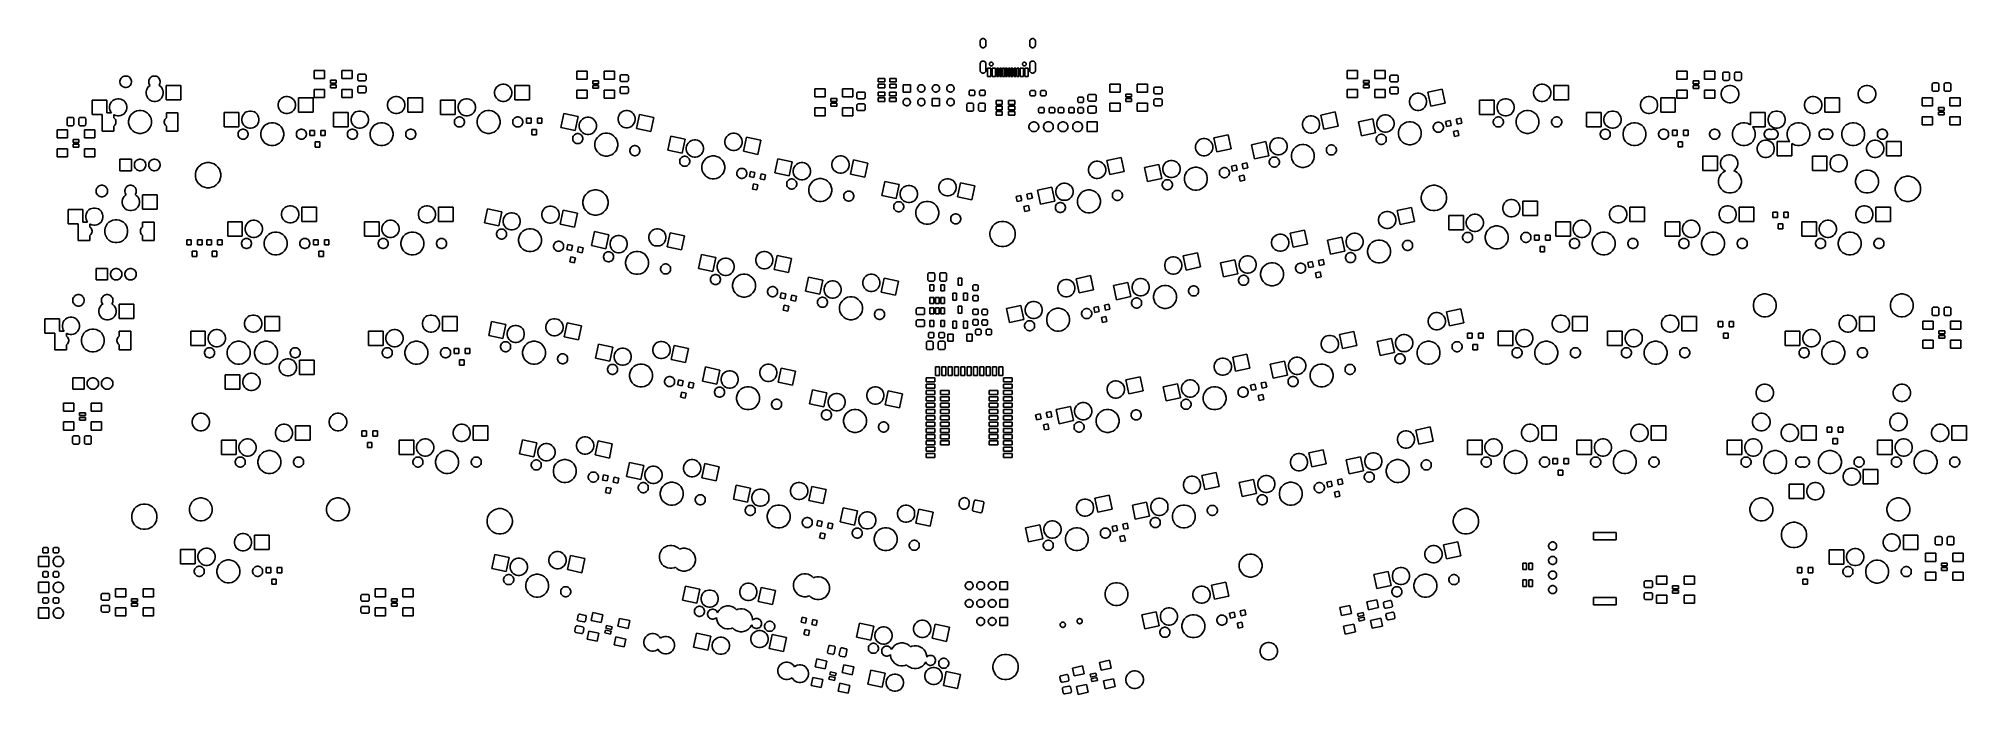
# Model space of a CAD drawing. Extents: x 25 to 360, y 20 to 134.
import ezdxf

# ---------------------------------------------------------------- set-up
doc = ezdxf.new("R2010")
doc.units = 0
doc.layers.add('BLACK', color=7, linetype='CONTINUOUS')

msp = doc.modelspace()

# ---------------------------------------------------------------- linework, layer by layer
at = {"layer": 'BLACK', "linetype": 'CONTINUOUS'}
for p, q in [((188.651, 133.642), (188.659, 133.715)), ((188.651, 132.993), (188.651, 133.642)), ((188.659, 132.919), (188.651, 132.993)), ((188.659, 133.715), (188.687, 133.81)), ((188.687, 132.825), (188.659, 132.919)), ((188.687, 133.81), (188.734, 133.897)), ((188.734, 132.738), (188.687, 132.825)), ((188.734, 133.897), (188.796, 133.973)), ((188.796, 132.662), (188.734, 132.738)), ((188.796, 133.973), (188.872, 134.035)), ((188.872, 132.6), (188.796, 132.662)), ((188.872, 134.035), (188.959, 134.082)), ((188.959, 132.553), (188.872, 132.6)), ((188.959, 134.082), (189.053, 134.11)), ((189.053, 132.525), (188.959, 132.553)), ((189.053, 134.11), (189.151, 134.12)), ((189.151, 132.515), (189.053, 132.525)), ((189.151, 134.12), (189.25, 134.11)), ((189.25, 132.525), (189.151, 132.515)), ((189.25, 134.11), (189.344, 134.082)), ((189.344, 132.553), (189.25, 132.525)), ((189.344, 134.082), (189.431, 134.035)), ((189.431, 132.6), (189.344, 132.553)), ((189.431, 134.035), (189.507, 133.973)), ((189.507, 132.662), (189.431, 132.6)), ((189.507, 133.973), (189.569, 133.897)), ((189.569, 132.738), (189.507, 132.662)), ((189.569, 133.897), (189.616, 133.81)), ((189.616, 132.825), (189.569, 132.738)), ((189.616, 133.81), (189.644, 133.715)), ((189.644, 132.919), (189.616, 132.825)), ((189.644, 133.715), (189.651, 133.642)), ((189.651, 132.993), (189.644, 132.919)), ((189.651, 133.642), (189.651, 132.993)), ((197.291, 133.642), (197.299, 133.715)), ((197.291, 132.993), (197.291, 133.642)), ((197.299, 132.919), (197.291, 132.993)), ((197.299, 133.715), (197.327, 133.81)), ((197.327, 132.825), (197.299, 132.919)), ((197.327, 133.81), (197.374, 133.897)), ((197.374, 132.738), (197.327, 132.825)), ((197.374, 133.897), (197.436, 133.973)), ((197.436, 132.662), (197.374, 132.738)), ((197.436, 133.973), (197.512, 134.035)), ((197.512, 132.6), (197.436, 132.662)), ((197.512, 134.035), (197.599, 134.082)), ((197.599, 132.553), (197.512, 132.6)), ((197.599, 134.082), (197.693, 134.11)), ((197.693, 132.525), (197.599, 132.553)), ((197.693, 134.11), (197.791, 134.12)), ((197.791, 132.515), (197.693, 132.525)), ((197.791, 134.12), (197.89, 134.11)), ((197.89, 132.525), (197.791, 132.515)), ((197.89, 134.11), (197.984, 134.082)), ((197.984, 132.553), (197.89, 132.525)), ((197.984, 134.082), (198.071, 134.035)), ((198.071, 132.6), (197.984, 132.553)), ((198.071, 134.035), (198.147, 133.973)), ((198.147, 132.662), (198.071, 132.6)), ((198.147, 133.973), (198.209, 133.897)), ((198.209, 132.738), (198.147, 132.662)), ((198.209, 133.897), (198.256, 133.81)), ((198.256, 132.825), (198.209, 132.738)), ((198.256, 133.81), (198.284, 133.715)), ((198.284, 132.919), (198.256, 132.825)), ((198.284, 133.715), (198.291, 133.642)), ((198.291, 132.993), (198.284, 132.919)), ((198.291, 133.642), (198.291, 132.993)), ((72.6765, 127.147), (72.6765, 128.547)), ((72.6765, 128.547), (74.4765, 128.547)), ((74.4765, 128.547), (74.4765, 127.147)), ((77.4765, 127.147), (77.4765, 128.547)), ((77.4765, 128.547), (79.2765, 128.547)), ((79.2765, 128.547), (79.2765, 127.147)), ((80.2377, 127.66), (80.2425, 127.709)), ((80.2377, 126.985), (80.2377, 127.66)), ((80.2425, 127.709), (80.2568, 127.756)), ((80.2568, 127.756), (80.2799, 127.799)), ((80.2799, 127.799), (80.311, 127.837)), ((80.311, 127.837), (80.3489, 127.868)), ((80.3489, 127.868), (80.3921, 127.891)), ((80.3921, 127.891), (80.439, 127.905)), ((80.439, 127.905), (80.4877, 127.91)), ((80.4877, 127.91), (81.4377, 127.91)), ((81.4377, 127.91), (81.4865, 127.905)), ((81.4865, 127.905), (81.5334, 127.891)), ((81.5334, 127.891), (81.5766, 127.868)), ((81.5766, 127.868), (81.6145, 127.837)), ((81.6145, 127.837), (81.6456, 127.799)), ((81.6456, 127.799), (81.6687, 127.756)), ((81.6687, 127.756), (81.6829, 127.709)), ((81.6829, 127.709), (81.6877, 127.66)), ((81.6877, 127.66), (81.6877, 126.985)), ((118.376, 127.047), (118.376, 128.447)), ((118.376, 128.447), (120.176, 128.447)), ((120.176, 128.447), (120.176, 127.047)), ((123.176, 127.047), (123.176, 128.447)), ((123.176, 128.447), (124.976, 128.447)), ((124.976, 128.447), (124.976, 127.047)), ((125.931, 127.596), (125.946, 127.643)), ((125.946, 127.643), (125.969, 127.686)), ((125.969, 127.686), (126, 127.724)), ((126, 127.724), (126.038, 127.755)), ((126.038, 127.755), (126.081, 127.778)), ((126.081, 127.778), (126.128, 127.793)), ((126.128, 127.793), (126.176, 127.797)), ((126.176, 127.797), (127.126, 127.797)), ((127.126, 127.797), (127.175, 127.793)), ((127.175, 127.793), (127.222, 127.778)), ((127.222, 127.778), (127.265, 127.755)), ((127.265, 127.755), (127.303, 127.724)), ((127.303, 127.724), (127.334, 127.686)), ((127.334, 127.686), (127.357, 127.643)), ((127.357, 127.643), (127.372, 127.596)), ((188.651, 129.712), (188.659, 129.785)), ((188.651, 128.563), (188.651, 129.712)), ((188.659, 128.489), (188.651, 128.563)), ((188.659, 129.785), (188.687, 129.88)), ((188.687, 128.395), (188.659, 128.489)), ((188.687, 129.88), (188.734, 129.967)), ((188.734, 128.308), (188.687, 128.395)), ((188.734, 129.967), (188.796, 130.043)), ((188.796, 128.232), (188.734, 128.308)), ((188.796, 130.043), (188.872, 130.105)), ((188.872, 128.17), (188.796, 128.232)), ((188.872, 130.105), (188.959, 130.152)), ((188.959, 128.123), (188.872, 128.17)), ((188.959, 130.152), (189.053, 130.18)), ((189.053, 128.095), (188.959, 128.123)), ((189.053, 130.18), (189.151, 130.19)), ((189.151, 128.085), (189.053, 128.095)), ((189.151, 130.19), (189.25, 130.18)), ((189.25, 128.095), (189.151, 128.085)), ((189.25, 130.18), (189.344, 130.152)), ((189.344, 128.123), (189.25, 128.095)), ((189.344, 130.152), (189.431, 130.105)), ((189.431, 128.17), (189.344, 128.123)), ((189.431, 130.105), (189.507, 130.043)), ((189.507, 128.232), (189.431, 128.17)), ((189.507, 130.043), (189.569, 129.967)), ((189.569, 128.308), (189.507, 128.232)), ((189.569, 129.967), (189.616, 129.88)), ((189.616, 128.395), (189.569, 128.308)), ((189.616, 129.88), (189.644, 129.785)), ((189.644, 128.489), (189.616, 128.395)), ((189.644, 129.785), (189.651, 129.712)), ((189.651, 128.563), (189.644, 128.489)), ((189.651, 129.712), (189.651, 128.563)), ((189.921, 127.497), (189.921, 128.947)), ((189.921, 128.947), (190.521, 128.947)), ((190.256, 129.699), (190.269, 129.762)), ((190.256, 129.635), (190.256, 129.699)), ((190.269, 129.573), (190.256, 129.635)), ((190.269, 129.762), (190.293, 129.821)), ((190.293, 129.513), (190.269, 129.573)), ((190.293, 129.821), (190.329, 129.875)), ((190.329, 129.46), (190.293, 129.513)), ((190.329, 129.875), (190.374, 129.92)), ((190.374, 129.415), (190.329, 129.46)), ((190.374, 129.92), (190.428, 129.955)), ((190.428, 129.379), (190.374, 129.415)), ((190.428, 129.955), (190.487, 129.98)), ((190.487, 129.355), (190.428, 129.379)), ((190.487, 129.98), (190.549, 129.992)), ((190.549, 129.342), (190.487, 129.355)), ((190.521, 128.947), (190.521, 127.497)), ((190.549, 129.992), (190.614, 129.992)), ((190.614, 129.342), (190.549, 129.342)), ((190.614, 129.992), (190.676, 129.98)), ((190.676, 129.355), (190.614, 129.342)), ((190.676, 129.98), (190.735, 129.955)), ((190.735, 129.379), (190.676, 129.355)), ((190.721, 127.497), (190.721, 128.947)), ((190.721, 128.947), (191.321, 128.947)), ((190.735, 129.955), (190.789, 129.92)), ((190.789, 129.415), (190.735, 129.379)), ((190.789, 129.92), (190.834, 129.875)), ((190.834, 129.46), (190.789, 129.415)), ((190.834, 129.875), (190.87, 129.821)), ((190.87, 129.513), (190.834, 129.46)), ((190.87, 129.821), (190.894, 129.762)), ((190.894, 129.573), (190.87, 129.513)), ((190.894, 129.762), (190.906, 129.699)), ((190.906, 129.635), (190.894, 129.573)), ((190.906, 129.699), (190.906, 129.635)), ((191.321, 128.947), (191.321, 127.497)), ((191.571, 127.497), (191.571, 128.947)), ((191.571, 128.947), (191.871, 128.947)), ((191.871, 128.947), (191.871, 127.497)), ((192.071, 127.497), (192.071, 128.947)), ((192.071, 128.947), (192.371, 128.947)), ((192.371, 128.947), (192.371, 127.497)), ((192.571, 127.497), (192.571, 128.947)), ((192.571, 128.947), (192.871, 128.947)), ((192.871, 128.947), (192.871, 127.497)), ((193.071, 127.497), (193.071, 128.947)), ((193.071, 128.947), (193.371, 128.947)), ((193.371, 128.947), (193.371, 127.497)), ((193.571, 127.497), (193.571, 128.947)), ((193.571, 128.947), (193.871, 128.947)), ((193.871, 128.947), (193.871, 127.497)), ((194.071, 127.497), (194.071, 128.947)), ((194.071, 128.947), (194.371, 128.947)), ((194.371, 128.947), (194.371, 127.497)), ((194.571, 127.497), (194.571, 128.947)), ((194.571, 128.947), (194.871, 128.947)), ((194.871, 128.947), (194.871, 127.497)), ((195.071, 127.497), (195.071, 128.947)), ((195.071, 128.947), (195.371, 128.947)), ((195.371, 128.947), (195.371, 127.497)), ((195.621, 127.497), (195.621, 128.947)), ((195.621, 128.947), (196.221, 128.947)), ((196.036, 129.699), (196.049, 129.762)), ((196.036, 129.635), (196.036, 129.699)), ((196.049, 129.573), (196.036, 129.635)), ((196.049, 129.762), (196.073, 129.821)), ((196.073, 129.513), (196.049, 129.573)), ((196.073, 129.821), (196.109, 129.875)), ((196.109, 129.46), (196.073, 129.513)), ((196.109, 129.875), (196.154, 129.92)), ((196.154, 129.415), (196.109, 129.46)), ((196.154, 129.92), (196.208, 129.955)), ((196.208, 129.379), (196.154, 129.415)), ((196.208, 129.955), (196.267, 129.98)), ((196.267, 129.355), (196.208, 129.379)), ((196.221, 128.947), (196.221, 127.497)), ((196.267, 129.98), (196.329, 129.992)), ((196.329, 129.342), (196.267, 129.355)), ((196.329, 129.992), (196.394, 129.992)), ((196.394, 129.342), (196.329, 129.342)), ((196.394, 129.992), (196.456, 129.98)), ((196.456, 129.355), (196.394, 129.342)), ((196.421, 127.497), (196.421, 128.947)), ((196.421, 128.947), (197.021, 128.947)), ((196.456, 129.98), (196.515, 129.955)), ((196.515, 129.379), (196.456, 129.355)), ((196.515, 129.955), (196.569, 129.92)), ((196.569, 129.415), (196.515, 129.379)), ((196.569, 129.92), (196.614, 129.875)), ((196.614, 129.46), (196.569, 129.415)), ((196.614, 129.875), (196.65, 129.821)), ((196.65, 129.513), (196.614, 129.46)), ((196.65, 129.821), (196.674, 129.762)), ((196.674, 129.573), (196.65, 129.513)), ((196.674, 129.762), (196.686, 129.699)), ((196.686, 129.635), (196.674, 129.573)), ((196.686, 129.699), (196.686, 129.635)), ((197.021, 128.947), (197.021, 127.497)), ((197.291, 129.712), (197.299, 129.785)), ((197.291, 128.563), (197.291, 129.712)), ((197.299, 128.489), (197.291, 128.563)), ((197.299, 129.785), (197.327, 129.88)), ((197.327, 128.395), (197.299, 128.489)), ((197.327, 129.88), (197.374, 129.967)), ((197.374, 128.308), (197.327, 128.395)), ((197.374, 129.967), (197.436, 130.043)), ((197.436, 128.232), (197.374, 128.308)), ((197.436, 130.043), (197.512, 130.105)), ((197.512, 128.17), (197.436, 128.232)), ((197.512, 130.105), (197.599, 130.152)), ((197.599, 128.123), (197.512, 128.17)), ((197.599, 130.152), (197.693, 130.18)), ((197.693, 128.095), (197.599, 128.123)), ((197.693, 130.18), (197.791, 130.19)), ((197.791, 128.085), (197.693, 128.095)), ((197.791, 130.19), (197.89, 130.18)), ((197.89, 128.095), (197.791, 128.085)), ((197.89, 130.18), (197.984, 130.152)), ((197.984, 128.123), (197.89, 128.095)), ((197.984, 130.152), (198.071, 130.105)), ((198.071, 128.17), (197.984, 128.123)), ((198.071, 130.105), (198.147, 130.043)), ((198.147, 128.232), (198.071, 128.17)), ((198.147, 130.043), (198.209, 129.967)), ((198.209, 128.308), (198.147, 128.232)), ((198.209, 129.967), (198.256, 129.88)), ((198.256, 128.395), (198.209, 128.308)), ((198.256, 129.88), (198.284, 129.785)), ((198.284, 128.489), (198.256, 128.395)), ((198.284, 129.785), (198.291, 129.712)), ((198.291, 128.563), (198.284, 128.489)), ((198.291, 129.712), (198.291, 128.563)), ((252.601, 127.129), (252.601, 128.529)), ((252.601, 128.529), (254.401, 128.529)), ((254.401, 128.529), (254.401, 127.129)), ((257.401, 127.129), (257.401, 128.529)), ((257.401, 128.529), (259.201, 128.529)), ((259.201, 128.529), (259.201, 127.129)), ((260.057, 127.581), (260.08, 127.624)), ((260.08, 127.624), (260.111, 127.662)), ((260.111, 127.662), (260.149, 127.693)), ((260.149, 127.693), (260.192, 127.716)), ((260.192, 127.716), (260.239, 127.73)), ((260.239, 127.73), (260.288, 127.735)), ((260.288, 127.735), (261.238, 127.735)), ((261.238, 127.735), (261.287, 127.73)), ((261.287, 127.73), (261.333, 127.716)), ((261.333, 127.716), (261.377, 127.693)), ((261.377, 127.693), (261.415, 127.662)), ((261.415, 127.662), (261.446, 127.624)), ((261.446, 127.624), (261.469, 127.581)), ((310.026, 127.022), (310.026, 128.422)), ((310.026, 128.422), (311.826, 128.422)), ((311.826, 128.422), (311.826, 127.022)), ((314.826, 127.022), (314.826, 128.422)), ((314.826, 128.422), (316.626, 128.422)), ((316.626, 128.422), (316.626, 127.022)), ((318, 128.022), (318.005, 128.071)), ((318, 127.072), (318, 128.022)), ((318.005, 128.071), (318.019, 128.118)), ((318.019, 128.118), (318.042, 128.161)), ((318.042, 128.161), (318.073, 128.199)), ((318.073, 128.199), (318.111, 128.23)), ((318.111, 128.23), (318.155, 128.253)), ((318.155, 128.253), (318.201, 128.268)), ((318.201, 128.268), (318.25, 128.272)), ((318.25, 128.272), (318.925, 128.272)), ((318.925, 128.272), (318.974, 128.268)), ((318.974, 128.268), (319.021, 128.253)), ((319.021, 128.253), (319.064, 128.23)), ((319.064, 128.23), (319.102, 128.199)), ((319.102, 128.199), (319.133, 128.161)), ((319.133, 128.161), (319.156, 128.118)), ((319.156, 128.118), (319.17, 128.071)), ((319.17, 128.071), (319.175, 128.022)), ((319.175, 128.022), (319.175, 127.072)), ((320.075, 128.022), (320.08, 128.071)), ((320.075, 127.072), (320.075, 128.022)), ((320.08, 128.071), (320.094, 128.118)), ((320.094, 128.118), (320.117, 128.161)), ((320.117, 128.161), (320.148, 128.199)), ((320.148, 128.199), (320.186, 128.23)), ((320.186, 128.23), (320.23, 128.253)), ((320.23, 128.253), (320.276, 128.268)), ((320.276, 128.268), (320.325, 128.272)), ((320.325, 128.272), (321, 128.272)), ((321, 128.272), (321.049, 128.268)), ((321.049, 128.268), (321.096, 128.253)), ((321.096, 128.253), (321.139, 128.23)), ((321.139, 128.23), (321.177, 128.199)), ((321.177, 128.199), (321.208, 128.161)), ((321.208, 128.161), (321.231, 128.118)), ((321.231, 128.118), (321.245, 128.071)), ((321.245, 128.071), (321.25, 128.022)), ((321.25, 128.022), (321.25, 127.072)), ((38.8265, 126.686), (38.8649, 126.879)), ((38.8265, 126.489), (38.8265, 126.686)), ((38.8649, 126.296), (38.8265, 126.489)), ((38.8649, 126.879), (38.9403, 127.061)), ((38.9403, 126.114), (38.8649, 126.296)), ((38.9403, 127.061), (39.0497, 127.225)), ((39.0497, 125.95), (38.9403, 126.114)), ((39.0497, 127.225), (39.189, 127.364)), ((39.189, 125.811), (39.0497, 125.95)), ((39.189, 127.364), (39.3528, 127.474)), ((39.3528, 125.701), (39.189, 125.811)), ((39.3528, 127.474), (39.5348, 127.549)), ((39.5348, 125.626), (39.3528, 125.701)), ((39.5348, 127.549), (39.728, 127.587)), ((39.728, 125.587), (39.5348, 125.626)), ((39.728, 127.587), (39.925, 127.587)), ((39.925, 125.587), (39.728, 125.587)), ((39.925, 127.587), (40.1182, 127.549)), ((40.1182, 125.626), (39.925, 125.587)), ((40.1182, 127.549), (40.3002, 127.474)), ((40.3002, 125.701), (40.1182, 125.626)), ((40.3002, 127.474), (40.464, 127.364)), ((40.464, 125.811), (40.3002, 125.701)), ((40.464, 127.364), (40.6032, 127.225)), ((40.6032, 125.95), (40.464, 125.811)), ((40.6032, 127.225), (40.7127, 127.061)), ((40.7127, 126.114), (40.6032, 125.95)), ((40.7127, 127.061), (40.7881, 126.879)), ((40.7881, 126.296), (40.7127, 126.114)), ((40.7881, 126.879), (40.8265, 126.686)), ((40.8265, 126.489), (40.7881, 126.296)), ((40.8265, 126.686), (40.8265, 126.489)), ((43.3665, 124.815), (43.4241, 125.105)), ((43.3665, 124.52), (43.3665, 124.815)), ((43.4241, 124.23), (43.3665, 124.52)), ((43.4241, 125.105), (43.5372, 125.378)), ((43.5372, 125.378), (43.7014, 125.624)), ((43.7014, 125.624), (43.9103, 125.833)), ((43.8265, 126.686), (43.8649, 126.879)), ((43.8265, 126.489), (43.8265, 126.686)), ((43.8649, 126.296), (43.8265, 126.489)), ((43.8649, 126.879), (43.9403, 127.061)), ((43.9403, 126.114), (43.8649, 126.296)), ((43.9103, 125.833), (44.0643, 125.935)), ((43.9403, 127.061), (44.0497, 127.225)), ((44.0497, 125.95), (43.9403, 126.114)), ((44.0497, 127.225), (44.189, 127.364)), ((44.0643, 125.935), (44.0497, 125.95)), ((44.189, 127.364), (44.3528, 127.474)), ((44.3528, 127.474), (44.5348, 127.549)), ((44.5348, 127.549), (44.728, 127.587)), ((44.728, 127.587), (44.925, 127.587)), ((44.925, 127.587), (45.1182, 127.549)), ((45.1182, 127.549), (45.3002, 127.474)), ((45.3002, 127.474), (45.464, 127.364)), ((45.464, 127.364), (45.6032, 127.225)), ((45.6032, 127.225), (45.7127, 127.061)), ((45.7127, 126.114), (45.6167, 125.97)), ((45.6167, 125.97), (45.8227, 125.833)), ((45.7127, 127.061), (45.7881, 126.879)), ((45.7881, 126.296), (45.7127, 126.114)), ((45.7881, 126.879), (45.8265, 126.686)), ((45.8265, 126.489), (45.7881, 126.296)), ((45.8227, 125.833), (46.0316, 125.624)), ((45.8265, 126.686), (45.8265, 126.489)), ((46.0316, 125.624), (46.1958, 125.378)), ((46.1958, 125.378), (46.3088, 125.105)), ((46.3088, 125.105), (46.3665, 124.815)), ((46.3665, 124.52), (46.3088, 124.23)), ((46.3665, 124.815), (46.3665, 124.52)), ((46.8935, 123.417), (46.8935, 125.917)), ((46.8935, 125.917), (49.4435, 125.917)), ((49.4435, 125.917), (49.4435, 123.417)), ((74.4765, 127.147), (72.6765, 127.147)), ((72.6765, 123.847), (72.6765, 125.247)), ((72.6765, 125.247), (74.4765, 125.247)), ((74.4765, 125.247), (74.4765, 123.847)), ((75.4765, 126.347), (75.4765, 126.847)), ((75.4765, 126.847), (76.4765, 126.847)), ((76.4765, 126.347), (75.4765, 126.347)), ((75.4765, 125.547), (75.4765, 126.047)), ((75.4765, 126.047), (76.4765, 126.047)), ((76.4765, 125.547), (75.4765, 125.547)), ((76.4765, 126.847), (76.4765, 126.347)), ((76.4765, 126.047), (76.4765, 125.547)), ((79.2765, 127.147), (77.4765, 127.147)), ((77.4765, 123.847), (77.4765, 125.247)), ((77.4765, 125.247), (79.2765, 125.247)), ((79.2765, 125.247), (79.2765, 123.847)), ((80.2425, 126.936), (80.2377, 126.985)), ((80.2377, 125.585), (80.2425, 125.634)), ((80.2377, 124.91), (80.2377, 125.585)), ((80.2425, 124.861), (80.2377, 124.91)), ((80.2568, 126.889), (80.2425, 126.936)), ((80.2425, 125.634), (80.2568, 125.681)), ((80.2568, 124.814), (80.2425, 124.861)), ((80.2799, 126.846), (80.2568, 126.889)), ((80.2568, 125.681), (80.2799, 125.724)), ((80.2799, 124.771), (80.2568, 124.814)), ((80.311, 126.808), (80.2799, 126.846)), ((80.2799, 125.724), (80.311, 125.762)), ((80.311, 124.733), (80.2799, 124.771)), ((80.3489, 126.777), (80.311, 126.808)), ((80.311, 125.762), (80.3489, 125.793)), ((80.3489, 124.702), (80.311, 124.733)), ((80.3921, 126.754), (80.3489, 126.777)), ((80.3489, 125.793), (80.3921, 125.816)), ((80.3921, 124.679), (80.3489, 124.702)), ((80.439, 126.74), (80.3921, 126.754)), ((80.3921, 125.816), (80.439, 125.83)), ((80.439, 124.665), (80.3921, 124.679)), ((80.4877, 126.735), (80.439, 126.74)), ((80.439, 125.83), (80.4877, 125.835)), ((80.4877, 124.66), (80.439, 124.665)), ((81.4377, 126.735), (80.4877, 126.735)), ((80.4877, 125.835), (81.4377, 125.835)), ((81.4377, 124.66), (80.4877, 124.66)), ((81.4865, 126.74), (81.4377, 126.735)), ((81.4377, 125.835), (81.4865, 125.83)), ((81.4865, 124.665), (81.4377, 124.66)), ((81.5334, 126.754), (81.4865, 126.74)), ((81.4865, 125.83), (81.5334, 125.816)), ((81.5334, 124.679), (81.4865, 124.665)), ((81.5766, 126.777), (81.5334, 126.754)), ((81.5334, 125.816), (81.5766, 125.793)), ((81.5766, 124.702), (81.5334, 124.679)), ((81.6145, 126.808), (81.5766, 126.777)), ((81.5766, 125.793), (81.6145, 125.762)), ((81.6145, 124.733), (81.5766, 124.702)), ((81.6456, 126.846), (81.6145, 126.808)), ((81.6145, 125.762), (81.6456, 125.724)), ((81.6456, 124.771), (81.6145, 124.733)), ((81.6687, 126.889), (81.6456, 126.846)), ((81.6456, 125.724), (81.6687, 125.681)), ((81.6687, 124.814), (81.6456, 124.771)), ((81.6829, 126.936), (81.6687, 126.889)), ((81.6687, 125.681), (81.6829, 125.634)), ((81.6829, 124.861), (81.6687, 124.814)), ((81.6877, 126.985), (81.6829, 126.936)), ((81.6829, 125.634), (81.6877, 125.585)), ((81.6877, 124.91), (81.6829, 124.861)), ((81.6877, 125.585), (81.6877, 124.91)), ((104.076, 124.815), (104.134, 125.105)), ((104.076, 124.52), (104.076, 124.815)), ((104.134, 124.23), (104.076, 124.52)), ((104.134, 125.105), (104.247, 125.378)), ((104.247, 125.378), (104.411, 125.624)), ((104.411, 125.624), (104.62, 125.833)), ((104.62, 125.833), (104.866, 125.997)), ((104.866, 125.997), (105.139, 126.11)), ((105.139, 126.11), (105.429, 126.167)), ((105.429, 126.167), (105.724, 126.167)), ((105.724, 126.167), (106.014, 126.11)), ((106.014, 126.11), (106.287, 125.997)), ((106.287, 125.997), (106.533, 125.833)), ((106.533, 125.833), (106.742, 125.624)), ((106.742, 125.624), (106.906, 125.378)), ((106.906, 125.378), (107.019, 125.105)), ((107.019, 125.105), (107.076, 124.815)), ((107.076, 124.52), (107.019, 124.23)), ((107.076, 124.815), (107.076, 124.52)), ((107.603, 123.417), (107.603, 125.917)), ((107.603, 125.917), (110.153, 125.917)), ((110.153, 125.917), (110.153, 123.417)), ((120.176, 127.047), (118.376, 127.047)), ((118.376, 123.747), (118.376, 125.147)), ((118.376, 125.147), (120.176, 125.147)), ((120.176, 125.147), (120.176, 123.747)), ((121.176, 126.247), (121.176, 126.747)), ((121.176, 126.747), (122.176, 126.747)), ((122.176, 126.247), (121.176, 126.247)), ((121.176, 125.447), (121.176, 125.947)), ((121.176, 125.947), (122.176, 125.947)), ((122.176, 125.447), (121.176, 125.447)), ((122.176, 126.747), (122.176, 126.247)), ((122.176, 125.947), (122.176, 125.447)), ((124.976, 127.047), (123.176, 127.047)), ((123.176, 123.747), (123.176, 125.147)), ((123.176, 125.147), (124.976, 125.147)), ((124.976, 125.147), (124.976, 123.747)), ((125.926, 127.547), (125.931, 127.596)), ((125.926, 126.872), (125.926, 127.547)), ((125.931, 126.824), (125.926, 126.872)), ((125.926, 125.472), (125.931, 125.521)), ((125.926, 124.797), (125.926, 125.472)), ((125.931, 124.749), (125.926, 124.797)), ((125.946, 126.777), (125.931, 126.824)), ((125.931, 125.521), (125.946, 125.568)), ((125.946, 124.702), (125.931, 124.749)), ((125.969, 126.734), (125.946, 126.777)), ((125.946, 125.568), (125.969, 125.611)), ((125.969, 124.659), (125.946, 124.702)), ((126, 126.696), (125.969, 126.734)), ((125.969, 125.611), (126, 125.649)), ((126, 124.621), (125.969, 124.659)), ((126.038, 126.665), (126, 126.696)), ((126, 125.649), (126.038, 125.68)), ((126.038, 124.59), (126, 124.621)), ((126.081, 126.641), (126.038, 126.665)), ((126.038, 125.68), (126.081, 125.703)), ((126.081, 124.566), (126.038, 124.59)), ((126.128, 126.627), (126.081, 126.641)), ((126.081, 125.703), (126.128, 125.718)), ((126.128, 124.552), (126.081, 124.566)), ((126.176, 126.622), (126.128, 126.627)), ((126.128, 125.718), (126.176, 125.722)), ((126.176, 124.547), (126.128, 124.552)), ((127.126, 126.622), (126.176, 126.622)), ((126.176, 125.722), (127.126, 125.722)), ((127.126, 124.547), (126.176, 124.547)), ((127.175, 126.627), (127.126, 126.622)), ((127.126, 125.722), (127.175, 125.718)), ((127.175, 124.552), (127.126, 124.547)), ((127.222, 126.641), (127.175, 126.627)), ((127.175, 125.718), (127.222, 125.703)), ((127.222, 124.566), (127.175, 124.552)), ((127.265, 126.665), (127.222, 126.641)), ((127.222, 125.703), (127.265, 125.68)), ((127.265, 124.59), (127.222, 124.566)), ((127.303, 126.696), (127.265, 126.665)), ((127.265, 125.68), (127.303, 125.649)), ((127.303, 124.621), (127.265, 124.59)), ((127.334, 126.734), (127.303, 126.696)), ((127.303, 125.649), (127.334, 125.611)), ((127.334, 124.659), (127.303, 124.621)), ((127.357, 126.777), (127.334, 126.734)), ((127.334, 125.611), (127.357, 125.568)), ((127.357, 124.702), (127.334, 124.659)), ((127.372, 126.824), (127.357, 126.777)), ((127.357, 125.568), (127.372, 125.521)), ((127.372, 124.749), (127.357, 124.702)), ((127.372, 127.596), (127.376, 127.547)), ((127.376, 126.872), (127.372, 126.824)), ((127.372, 125.521), (127.376, 125.472)), ((127.376, 124.797), (127.372, 124.749)), ((127.376, 127.547), (127.376, 126.872)), ((127.376, 125.472), (127.376, 124.797)), ((159.87, 123.954), (159.87, 125.354)), ((159.87, 125.354), (161.67, 125.354)), ((161.67, 125.354), (161.67, 123.954)), ((164.67, 123.954), (164.67, 125.354)), ((164.67, 125.354), (166.47, 125.354)), ((166.47, 125.354), (166.47, 123.954)), ((167.176, 124.547), (167.181, 124.596)), ((167.176, 123.872), (167.176, 124.547)), ((167.181, 124.596), (167.196, 124.643)), ((167.196, 124.643), (167.219, 124.686)), ((167.219, 124.686), (167.25, 124.724)), ((167.25, 124.724), (167.288, 124.755)), ((167.288, 124.755), (167.331, 124.778)), ((167.331, 124.778), (167.378, 124.793)), ((167.378, 124.793), (167.426, 124.797)), ((167.426, 124.797), (168.376, 124.797)), ((168.376, 124.797), (168.425, 124.793)), ((168.425, 124.793), (168.472, 124.778)), ((168.472, 124.778), (168.515, 124.755)), ((168.515, 124.755), (168.553, 124.724)), ((168.553, 124.724), (168.584, 124.686)), ((168.584, 124.686), (168.607, 124.643)), ((168.607, 124.643), (168.622, 124.596)), ((168.622, 124.596), (168.626, 124.547)), ((168.626, 124.547), (168.626, 123.872)), ((170.88, 126.545), (170.88, 127.18)), ((170.88, 127.18), (172.023, 127.18)), ((172.023, 126.545), (170.88, 126.545)), ((170.88, 125.545), (170.88, 126.18)), ((170.88, 126.18), (172.023, 126.18)), ((172.023, 125.545), (170.88, 125.545)), ((170.891, 124.131), (170.891, 124.766)), ((170.891, 124.766), (172.034, 124.766)), ((172.023, 127.18), (172.023, 126.545)), ((172.023, 126.18), (172.023, 125.545)), ((172.034, 124.766), (172.034, 124.131)), ((172.891, 124.13), (172.891, 124.765)), ((172.891, 124.765), (174.034, 124.765)), ((172.9, 126.545), (172.9, 127.18)), ((172.9, 127.18), (174.043, 127.18)), ((174.043, 126.545), (172.9, 126.545)), ((172.9, 125.545), (172.9, 126.18)), ((172.9, 126.18), (174.043, 126.18)), ((174.043, 125.545), (172.9, 125.545)), ((174.034, 124.765), (174.034, 124.13)), ((174.043, 127.18), (174.043, 126.545)), ((174.043, 126.18), (174.043, 125.545)), ((175.226, 124.777), (175.226, 126.047)), ((175.226, 126.047), (176.496, 126.047)), ((176.496, 124.777), (175.226, 124.777)), ((176.496, 126.047), (176.496, 124.777)), ((177.766, 125.475), (177.791, 125.598)), ((177.766, 125.35), (177.766, 125.475)), ((177.791, 125.227), (177.766, 125.35)), ((177.791, 125.598), (177.839, 125.713)), ((177.839, 125.112), (177.791, 125.227)), ((177.839, 125.713), (177.908, 125.817)), ((177.908, 125.008), (177.839, 125.112)), ((177.908, 125.817), (177.997, 125.906)), ((177.997, 124.919), (177.908, 125.008)), ((177.997, 125.906), (178.101, 125.975)), ((178.101, 124.85), (177.997, 124.919)), ((178.101, 125.975), (178.216, 126.023)), ((178.216, 124.802), (178.101, 124.85)), ((178.216, 126.023), (178.339, 126.047)), ((178.339, 124.777), (178.216, 124.802)), ((178.339, 126.047), (178.464, 126.047)), ((178.464, 124.777), (178.339, 124.777)), ((178.464, 126.047), (178.587, 126.023)), ((178.587, 124.802), (178.464, 124.777)), ((178.587, 126.023), (178.702, 125.975)), ((178.702, 124.85), (178.587, 124.802)), ((178.702, 125.975), (178.806, 125.906)), ((178.806, 124.919), (178.702, 124.85)), ((178.806, 125.906), (178.895, 125.817)), ((178.895, 125.008), (178.806, 124.919)), ((178.895, 125.817), (178.964, 125.713)), ((178.964, 125.112), (178.895, 125.008)), ((178.964, 125.713), (179.012, 125.598)), ((179.012, 125.227), (178.964, 125.112)), ((179.012, 125.598), (179.036, 125.475)), ((179.036, 125.35), (179.012, 125.227)), ((179.036, 125.475), (179.036, 125.35)), ((180.306, 125.475), (180.331, 125.598)), ((180.306, 125.35), (180.306, 125.475)), ((180.331, 125.227), (180.306, 125.35)), ((180.331, 125.598), (180.379, 125.713)), ((180.379, 125.112), (180.331, 125.227)), ((180.379, 125.713), (180.448, 125.817)), ((180.448, 125.008), (180.379, 125.112)), ((180.448, 125.817), (180.537, 125.906)), ((180.537, 124.919), (180.448, 125.008)), ((180.537, 125.906), (180.641, 125.975)), ((180.641, 124.85), (180.537, 124.919)), ((180.641, 125.975), (180.756, 126.023)), ((180.756, 124.802), (180.641, 124.85)), ((180.756, 126.023), (180.879, 126.047)), ((180.879, 124.777), (180.756, 124.802)), ((180.879, 126.047), (181.004, 126.047)), ((181.004, 124.777), (180.879, 124.777)), ((181.004, 126.047), (181.127, 126.023)), ((181.127, 124.802), (181.004, 124.777)), ((181.127, 126.023), (181.242, 125.975)), ((181.242, 124.85), (181.127, 124.802)), ((181.242, 125.975), (181.346, 125.906)), ((181.346, 124.919), (181.242, 124.85)), ((181.346, 125.906), (181.435, 125.817)), ((181.435, 125.008), (181.346, 124.919)), ((181.435, 125.817), (181.504, 125.713)), ((181.504, 125.112), (181.435, 125.008)), ((181.504, 125.713), (181.552, 125.598)), ((181.552, 125.227), (181.504, 125.112)), ((181.552, 125.598), (181.576, 125.475)), ((181.576, 125.35), (181.552, 125.227)), ((181.576, 125.475), (181.576, 125.35)), ((182.846, 125.475), (182.871, 125.598)), ((182.846, 125.35), (182.846, 125.475)), ((182.871, 125.227), (182.846, 125.35)), ((182.871, 125.598), (182.919, 125.713)), ((182.919, 125.112), (182.871, 125.227)), ((182.919, 125.713), (182.988, 125.817)), ((182.988, 125.008), (182.919, 125.112)), ((182.988, 125.817), (183.077, 125.906)), ((183.077, 124.919), (182.988, 125.008)), ((183.077, 125.906), (183.181, 125.975)), ((183.181, 124.85), (183.077, 124.919)), ((183.181, 125.975), (183.296, 126.023)), ((183.296, 124.802), (183.181, 124.85)), ((183.296, 126.023), (183.419, 126.047)), ((183.419, 124.777), (183.296, 124.802)), ((183.419, 126.047), (183.544, 126.047)), ((183.544, 124.777), (183.419, 124.777)), ((183.544, 126.047), (183.667, 126.023)), ((183.667, 124.802), (183.544, 124.777)), ((183.667, 126.023), (183.782, 125.975)), ((183.782, 124.85), (183.667, 124.802)), ((183.782, 125.975), (183.886, 125.906)), ((183.886, 124.919), (183.782, 124.85)), ((183.886, 125.906), (183.975, 125.817)), ((183.975, 125.008), (183.886, 124.919)), ((183.975, 125.817), (184.044, 125.713)), ((184.044, 125.112), (183.975, 125.008)), ((184.044, 125.713), (184.092, 125.598)), ((184.092, 125.227), (184.044, 125.112)), ((184.092, 125.598), (184.116, 125.475)), ((184.116, 125.35), (184.092, 125.227)), ((184.116, 125.475), (184.116, 125.35)), ((186.736, 124.88), (186.741, 124.926)), ((186.736, 124.405), (186.736, 124.88)), ((186.741, 124.359), (186.736, 124.405)), ((186.741, 124.926), (186.755, 124.971)), ((186.755, 124.314), (186.741, 124.359)), ((186.755, 124.971), (186.777, 125.012)), ((186.777, 124.273), (186.755, 124.314)), ((186.777, 125.012), (186.806, 125.048)), ((186.806, 124.237), (186.777, 124.273)), ((186.806, 125.048), (186.842, 125.077)), ((186.842, 125.077), (186.883, 125.099)), ((186.883, 125.099), (186.928, 125.113)), ((186.928, 125.113), (186.974, 125.117)), ((186.974, 125.117), (187.474, 125.117)), ((187.474, 125.117), (187.52, 125.113)), ((187.52, 125.113), (187.565, 125.099)), ((187.565, 125.099), (187.606, 125.077)), ((187.606, 125.077), (187.642, 125.048)), ((187.642, 125.048), (187.671, 125.012)), ((187.671, 124.273), (187.642, 124.237)), ((187.671, 125.012), (187.693, 124.971)), ((187.693, 124.314), (187.671, 124.273)), ((187.693, 124.971), (187.707, 124.926)), ((187.707, 124.359), (187.693, 124.314)), ((187.707, 124.926), (187.711, 124.88)), ((187.711, 124.405), (187.707, 124.359)), ((187.711, 124.88), (187.711, 124.405)), ((188.561, 124.88), (188.566, 124.926)), ((188.561, 124.405), (188.561, 124.88)), ((188.566, 124.359), (188.561, 124.405)), ((188.566, 124.926), (188.58, 124.971)), ((188.58, 124.314), (188.566, 124.359)), ((188.58, 124.971), (188.602, 125.012)), ((188.602, 124.273), (188.58, 124.314)), ((188.602, 125.012), (188.631, 125.048)), ((188.631, 124.237), (188.602, 124.273)), ((188.631, 125.048), (188.667, 125.077)), ((188.667, 125.077), (188.708, 125.099)), ((188.708, 125.099), (188.753, 125.113)), ((188.753, 125.113), (188.799, 125.117)), ((188.799, 125.117), (189.299, 125.117)), ((189.299, 125.117), (189.345, 125.113)), ((189.345, 125.113), (189.39, 125.099)), ((189.39, 125.099), (189.431, 125.077)), ((189.431, 125.077), (189.467, 125.048)), ((189.467, 125.048), (189.496, 125.012)), ((189.496, 124.273), (189.467, 124.237)), ((189.496, 125.012), (189.518, 124.971)), ((189.518, 124.314), (189.496, 124.273)), ((189.518, 124.971), (189.532, 124.926)), ((189.532, 124.359), (189.518, 124.314)), ((189.532, 124.926), (189.536, 124.88)), ((189.536, 124.405), (189.532, 124.359)), ((189.536, 124.88), (189.536, 124.405)), ((190.521, 127.497), (189.921, 127.497)), ((191.321, 127.497), (190.721, 127.497)), ((191.871, 127.497), (191.571, 127.497)), ((192.371, 127.497), (192.071, 127.497)), ((192.871, 127.497), (192.571, 127.497)), ((193.371, 127.497), (193.071, 127.497)), ((193.871, 127.497), (193.571, 127.497)), ((194.371, 127.497), (194.071, 127.497)), ((194.871, 127.497), (194.571, 127.497)), ((195.371, 127.497), (195.071, 127.497)), ((196.221, 127.497), (195.621, 127.497)), ((197.021, 127.497), (196.421, 127.497)), ((197.331, 124.83), (197.336, 124.876)), ((197.331, 124.355), (197.331, 124.83)), ((197.336, 124.309), (197.331, 124.355)), ((197.336, 124.876), (197.35, 124.921)), ((197.35, 124.264), (197.336, 124.309)), ((197.35, 124.921), (197.372, 124.962)), ((197.372, 124.223), (197.35, 124.264)), ((197.372, 124.962), (197.401, 124.998)), ((197.401, 124.998), (197.437, 125.027)), ((197.437, 125.027), (197.478, 125.049)), ((197.478, 125.049), (197.523, 125.063)), ((197.523, 125.063), (197.569, 125.067)), ((197.569, 125.067), (198.069, 125.067)), ((198.069, 125.067), (198.115, 125.063)), ((198.115, 125.063), (198.16, 125.049)), ((198.16, 125.049), (198.201, 125.027)), ((198.201, 125.027), (198.237, 124.998)), ((198.237, 124.998), (198.266, 124.962)), ((198.266, 124.962), (198.288, 124.921)), ((198.288, 124.264), (198.266, 124.223)), ((198.288, 124.921), (198.302, 124.876)), ((198.302, 124.309), (198.288, 124.264)), ((198.302, 124.876), (198.306, 124.83)), ((198.306, 124.355), (198.302, 124.309)), ((198.306, 124.83), (198.306, 124.355)), ((199.156, 124.83), (199.161, 124.876)), ((199.156, 124.355), (199.156, 124.83)), ((199.161, 124.309), (199.156, 124.355)), ((199.161, 124.876), (199.175, 124.921)), ((199.175, 124.264), (199.161, 124.309)), ((199.175, 124.921), (199.197, 124.962)), ((199.197, 124.223), (199.175, 124.264)), ((199.197, 124.962), (199.226, 124.998)), ((199.226, 124.998), (199.262, 125.027)), ((199.262, 125.027), (199.303, 125.049)), ((199.303, 125.049), (199.348, 125.063)), ((199.348, 125.063), (199.394, 125.067)), ((199.394, 125.067), (199.894, 125.067)), ((199.894, 125.067), (199.94, 125.063)), ((199.94, 125.063), (199.985, 125.049)), ((199.985, 125.049), (200.026, 125.027)), ((200.026, 125.027), (200.062, 124.998)), ((200.062, 124.998), (200.091, 124.962)), ((200.091, 124.962), (200.113, 124.921)), ((200.113, 124.264), (200.091, 124.223)), ((200.113, 124.921), (200.127, 124.876)), ((200.127, 124.309), (200.113, 124.264)), ((200.127, 124.876), (200.131, 124.83)), ((200.131, 124.355), (200.127, 124.309)), ((200.131, 124.83), (200.131, 124.355)), ((207.446, 124.231), (207.469, 124.274)), ((207.469, 124.274), (207.5, 124.312)), ((207.5, 124.312), (207.538, 124.343)), ((207.538, 124.343), (207.581, 124.366)), ((207.581, 124.366), (207.628, 124.38)), ((207.628, 124.38), (207.676, 124.385)), ((207.676, 124.385), (208.626, 124.385)), ((208.626, 124.385), (208.675, 124.38)), ((208.675, 124.38), (208.722, 124.366)), ((208.722, 124.366), (208.765, 124.343)), ((208.765, 124.343), (208.803, 124.312)), ((208.803, 124.312), (208.834, 124.274)), ((208.834, 124.274), (208.857, 124.231)), ((211.22, 124.747), (211.22, 126.147)), ((211.22, 126.147), (213.02, 126.147)), ((213.02, 124.747), (211.22, 124.747)), ((213.02, 126.147), (213.02, 124.747)), ((214.02, 123.947), (214.02, 124.447)), ((214.02, 124.447), (215.02, 124.447)), ((215.02, 124.447), (215.02, 123.947)), ((216.02, 124.747), (216.02, 126.147)), ((216.02, 126.147), (217.82, 126.147)), ((217.82, 124.747), (216.02, 124.747)), ((217.82, 126.147), (217.82, 124.747)), ((218.916, 125.416), (218.921, 125.465)), ((218.916, 124.741), (218.916, 125.416)), ((218.921, 124.692), (218.916, 124.741)), ((218.921, 125.465), (218.936, 125.512)), ((218.936, 124.645), (218.921, 124.692)), ((218.936, 125.512), (218.959, 125.555)), ((218.959, 124.602), (218.936, 124.645)), ((218.959, 125.555), (218.99, 125.593)), ((218.99, 124.564), (218.959, 124.602)), ((218.99, 125.593), (219.028, 125.624)), ((219.028, 124.533), (218.99, 124.564)), ((219.028, 125.624), (219.071, 125.647)), ((219.071, 124.51), (219.028, 124.533)), ((219.071, 125.647), (219.118, 125.661)), ((219.118, 124.496), (219.071, 124.51)), ((219.118, 125.661), (219.166, 125.666)), ((219.166, 124.491), (219.118, 124.496)), ((219.166, 125.666), (220.116, 125.666)), ((220.116, 124.491), (219.166, 124.491)), ((220.116, 125.666), (220.165, 125.661)), ((220.165, 124.496), (220.116, 124.491)), ((220.165, 125.661), (220.212, 125.647)), ((220.212, 124.51), (220.165, 124.496)), ((220.212, 125.647), (220.255, 125.624)), ((220.255, 124.533), (220.212, 124.51)), ((220.255, 125.624), (220.293, 125.593)), ((220.293, 124.564), (220.255, 124.533)), ((220.293, 125.593), (220.324, 125.555)), ((220.324, 124.602), (220.293, 124.564)), ((220.324, 125.555), (220.347, 125.512)), ((220.347, 124.645), (220.324, 124.602)), ((220.347, 125.512), (220.362, 125.465)), ((220.362, 124.692), (220.347, 124.645)), ((220.362, 125.465), (220.366, 125.416)), ((220.366, 124.741), (220.362, 124.692)), ((220.366, 125.416), (220.366, 124.741)), ((254.401, 127.129), (252.601, 127.129)), ((252.601, 123.829), (252.601, 125.229)), ((252.601, 125.229), (254.401, 125.229)), ((254.401, 125.229), (254.401, 123.829)), ((255.401, 126.329), (255.401, 126.829)), ((255.401, 126.829), (256.401, 126.829)), ((256.401, 126.329), (255.401, 126.329)), ((255.401, 125.529), (255.401, 126.029)), ((255.401, 126.029), (256.401, 126.029)), ((256.401, 125.529), (255.401, 125.529)), ((256.401, 126.829), (256.401, 126.329)), ((256.401, 126.029), (256.401, 125.529)), ((259.201, 127.129), (257.401, 127.129)), ((257.401, 123.829), (257.401, 125.229)), ((257.401, 125.229), (259.201, 125.229)), ((259.201, 125.229), (259.201, 123.829)), ((260.038, 127.485), (260.043, 127.534)), ((260.038, 126.81), (260.038, 127.485)), ((260.043, 126.761), (260.038, 126.81)), ((260.038, 125.41), (260.043, 125.459)), ((260.038, 124.735), (260.038, 125.41)), ((260.043, 124.686), (260.038, 124.735)), ((260.043, 127.534), (260.057, 127.581)), ((260.057, 126.714), (260.043, 126.761)), ((260.043, 125.459), (260.057, 125.506)), ((260.057, 124.639), (260.043, 124.686)), ((260.08, 126.671), (260.057, 126.714)), ((260.057, 125.506), (260.08, 125.549)), ((260.08, 124.596), (260.057, 124.639)), ((260.111, 126.633), (260.08, 126.671)), ((260.08, 125.549), (260.111, 125.587)), ((260.111, 124.558), (260.08, 124.596)), ((260.149, 126.602), (260.111, 126.633)), ((260.111, 125.587), (260.149, 125.618)), ((260.149, 124.527), (260.111, 124.558)), ((260.192, 126.579), (260.149, 126.602)), ((260.149, 125.618), (260.192, 125.641)), ((260.192, 124.504), (260.149, 124.527)), ((260.239, 126.565), (260.192, 126.579)), ((260.192, 125.641), (260.239, 125.655)), ((260.239, 124.49), (260.192, 124.504)), ((260.288, 126.56), (260.239, 126.565)), ((260.239, 125.655), (260.288, 125.66)), ((260.288, 124.485), (260.239, 124.49)), ((261.238, 126.56), (260.288, 126.56)), ((260.288, 125.66), (261.238, 125.66)), ((261.238, 124.485), (260.288, 124.485)), ((261.287, 126.565), (261.238, 126.56)), ((261.238, 125.66), (261.287, 125.655)), ((261.287, 124.49), (261.238, 124.485)), ((261.333, 126.579), (261.287, 126.565)), ((261.287, 125.655), (261.333, 125.641)), ((261.333, 124.504), (261.287, 124.49)), ((261.377, 126.602), (261.333, 126.579)), ((261.333, 125.641), (261.377, 125.618)), ((261.377, 124.527), (261.333, 124.504)), ((261.415, 126.633), (261.377, 126.602)), ((261.377, 125.618), (261.415, 125.587)), ((261.415, 124.558), (261.377, 124.527)), ((261.446, 126.671), (261.415, 126.633)), ((261.415, 125.587), (261.446, 125.549)), ((261.446, 124.596), (261.415, 124.558)), ((261.469, 126.714), (261.446, 126.671)), ((261.446, 125.549), (261.469, 125.506)), ((261.469, 124.639), (261.446, 124.596)), ((261.469, 127.581), (261.483, 127.534)), ((261.483, 126.761), (261.469, 126.714)), ((261.469, 125.506), (261.483, 125.459)), ((261.483, 124.686), (261.469, 124.639)), ((261.483, 127.534), (261.488, 127.485)), ((261.488, 126.81), (261.483, 126.761)), ((261.483, 125.459), (261.488, 125.41)), ((261.488, 124.735), (261.483, 124.686)), ((261.488, 127.485), (261.488, 126.81)), ((261.488, 125.41), (261.488, 124.735)), ((263.76, 124.061), (263.969, 124.27)), ((263.969, 124.27), (264.214, 124.434)), ((264.214, 124.434), (264.487, 124.547)), ((264.487, 124.547), (264.777, 124.604)), ((264.777, 124.604), (265.073, 124.604)), ((265.073, 124.604), (265.362, 124.547)), ((265.362, 124.547), (265.635, 124.434)), ((265.635, 124.434), (265.881, 124.27)), ((265.881, 124.27), (266.09, 124.061)), ((266.648, 124.749), (269.142, 125.279)), ((267.167, 122.303), (266.648, 124.749)), ((269.142, 125.279), (269.662, 122.833)), ((285.036, 124.815), (285.094, 125.105)), ((285.036, 124.52), (285.036, 124.815)), ((285.094, 124.23), (285.036, 124.52)), ((285.094, 125.105), (285.207, 125.378)), ((285.207, 125.378), (285.371, 125.624)), ((285.371, 125.624), (285.58, 125.833)), ((285.58, 125.833), (285.826, 125.997)), ((285.826, 125.997), (286.099, 126.11)), ((286.099, 126.11), (286.389, 126.167)), ((286.389, 126.167), (286.684, 126.167)), ((286.684, 126.167), (286.974, 126.11)), ((286.974, 126.11), (287.247, 125.997)), ((287.247, 125.997), (287.493, 125.833)), ((287.493, 125.833), (287.702, 125.624)), ((287.702, 125.624), (287.866, 125.378)), ((287.866, 125.378), (287.979, 125.105)), ((287.979, 125.105), (288.036, 124.815)), ((288.036, 124.52), (287.979, 124.23)), ((288.036, 124.815), (288.036, 124.52)), ((288.563, 123.417), (288.563, 125.917)), ((288.563, 125.917), (291.113, 125.917)), ((291.113, 125.917), (291.113, 123.417)), ((311.826, 127.022), (310.026, 127.022)), ((310.026, 123.722), (310.026, 125.122)), ((310.026, 125.122), (311.826, 125.122)), ((311.826, 125.122), (311.826, 123.722)), ((312.826, 126.222), (312.826, 126.722)), ((312.826, 126.722), (313.826, 126.722)), ((313.826, 126.222), (312.826, 126.222)), ((312.826, 125.422), (312.826, 125.922)), ((312.826, 125.922), (313.826, 125.922)), ((313.826, 125.422), (312.826, 125.422)), ((313.826, 126.722), (313.826, 126.222)), ((313.826, 125.922), (313.826, 125.422)), ((316.626, 127.022), (314.826, 127.022)), ((314.826, 123.722), (314.826, 125.122)), ((314.826, 125.122), (316.626, 125.122)), ((316.626, 125.122), (316.626, 123.722)), ((317.739, 124.583), (317.798, 124.877)), ((317.739, 124.282), (317.739, 124.583)), ((317.798, 123.988), (317.739, 124.282)), ((317.798, 124.877), (317.913, 125.154)), ((317.913, 125.154), (318.08, 125.404)), ((318.005, 127.024), (318, 127.072)), ((318.019, 126.977), (318.005, 127.024)), ((318.042, 126.934), (318.019, 126.977)), ((318.073, 126.896), (318.042, 126.934)), ((318.111, 126.865), (318.073, 126.896)), ((318.08, 125.404), (318.292, 125.616)), ((318.155, 126.841), (318.111, 126.865)), ((318.201, 126.827), (318.155, 126.841)), ((318.25, 126.822), (318.201, 126.827)), ((318.925, 126.822), (318.25, 126.822)), ((318.292, 125.616), (318.542, 125.783)), ((318.542, 125.783), (318.819, 125.898)), ((318.819, 125.898), (319.113, 125.956)), ((318.974, 126.827), (318.925, 126.822)), ((319.021, 126.841), (318.974, 126.827)), ((319.064, 126.865), (319.021, 126.841)), ((319.102, 126.896), (319.064, 126.865)), ((319.133, 126.934), (319.102, 126.896)), ((319.113, 125.956), (319.414, 125.956)), ((319.156, 126.977), (319.133, 126.934)), ((319.17, 127.024), (319.156, 126.977)), ((319.175, 127.072), (319.17, 127.024)), ((319.414, 125.956), (319.708, 125.898)), ((319.708, 125.898), (319.985, 125.783)), ((319.985, 125.783), (320.235, 125.616)), ((320.08, 127.024), (320.075, 127.072)), ((320.094, 126.977), (320.08, 127.024)), ((320.117, 126.934), (320.094, 126.977)), ((320.148, 126.896), (320.117, 126.934)), ((320.186, 126.865), (320.148, 126.896)), ((320.23, 126.841), (320.186, 126.865)), ((320.276, 126.827), (320.23, 126.841)), ((320.235, 125.616), (320.447, 125.404)), ((320.325, 126.822), (320.276, 126.827)), ((321, 126.822), (320.325, 126.822)), ((320.447, 125.404), (320.614, 125.154)), ((320.614, 125.154), (320.729, 124.877)), ((320.729, 124.877), (320.787, 124.583)), ((320.787, 124.282), (320.729, 123.988)), ((320.787, 124.583), (320.787, 124.282)), ((321.049, 126.827), (321, 126.822)), ((321.096, 126.841), (321.049, 126.827)), ((321.139, 126.865), (321.096, 126.841)), ((321.177, 126.896), (321.139, 126.865)), ((321.208, 126.934), (321.177, 126.896)), ((321.231, 126.977), (321.208, 126.934)), ((321.245, 127.024), (321.231, 126.977)), ((321.25, 127.072), (321.245, 127.024)), ((341.615, 124.583), (341.674, 124.877)), ((341.615, 124.282), (341.615, 124.583)), ((341.674, 123.988), (341.615, 124.282)), ((341.674, 124.877), (341.789, 125.154)), ((341.789, 125.154), (341.956, 125.404)), ((341.956, 125.404), (342.168, 125.616)), ((342.168, 125.616), (342.418, 125.783)), ((342.418, 125.783), (342.695, 125.898)), ((342.695, 125.898), (342.989, 125.956)), ((342.989, 125.956), (343.29, 125.956)), ((343.29, 125.956), (343.584, 125.898)), ((343.584, 125.898), (343.861, 125.783)), ((343.861, 125.783), (344.111, 125.616)), ((344.111, 125.616), (344.323, 125.404)), ((344.323, 125.404), (344.49, 125.154)), ((344.49, 125.154), (344.605, 124.877)), ((344.605, 124.877), (344.663, 124.583)), ((344.663, 124.282), (344.605, 123.988)), ((344.663, 124.583), (344.663, 124.282)), ((354.475, 126.122), (354.48, 126.171)), ((354.475, 125.172), (354.475, 126.122)), ((354.48, 125.124), (354.475, 125.172)), ((354.48, 126.171), (354.494, 126.218)), ((354.494, 125.077), (354.48, 125.124)), ((354.494, 126.218), (354.517, 126.261)), ((354.517, 125.034), (354.494, 125.077)), ((354.517, 126.261), (354.548, 126.299)), ((354.548, 124.996), (354.517, 125.034)), ((354.548, 126.299), (354.586, 126.33)), ((354.586, 124.965), (354.548, 124.996)), ((354.586, 126.33), (354.63, 126.353)), ((354.63, 124.941), (354.586, 124.965)), ((354.63, 126.353), (354.676, 126.368)), ((354.676, 124.927), (354.63, 124.941)), ((354.676, 126.368), (354.725, 126.372)), ((354.725, 124.922), (354.676, 124.927)), ((354.725, 126.372), (355.4, 126.372)), ((355.4, 124.922), (354.725, 124.922)), ((355.4, 126.372), (355.449, 126.368)), ((355.449, 124.927), (355.4, 124.922)), ((355.449, 126.368), (355.496, 126.353)), ((355.496, 124.941), (355.449, 124.927)), ((355.496, 126.353), (355.539, 126.33)), ((355.539, 124.965), (355.496, 124.941)), ((355.539, 126.33), (355.577, 126.299)), ((355.577, 124.996), (355.539, 124.965)), ((355.577, 126.299), (355.608, 126.261)), ((355.608, 125.034), (355.577, 124.996)), ((355.608, 126.261), (355.631, 126.218)), ((355.631, 125.077), (355.608, 125.034)), ((355.631, 126.218), (355.645, 126.171)), ((355.645, 125.124), (355.631, 125.077)), ((355.645, 126.171), (355.65, 126.122)), ((355.65, 125.172), (355.645, 125.124)), ((355.65, 126.122), (355.65, 125.172)), ((356.55, 126.122), (356.555, 126.171)), ((356.55, 125.172), (356.55, 126.122)), ((356.555, 125.124), (356.55, 125.172)), ((356.555, 126.171), (356.569, 126.218)), ((356.569, 125.077), (356.555, 125.124)), ((356.569, 126.218), (356.592, 126.261)), ((356.592, 125.034), (356.569, 125.077)), ((356.592, 126.261), (356.623, 126.299)), ((356.623, 124.996), (356.592, 125.034)), ((356.623, 126.299), (356.661, 126.33)), ((356.661, 124.965), (356.623, 124.996)), ((356.661, 126.33), (356.705, 126.353)), ((356.705, 124.941), (356.661, 124.965)), ((356.705, 126.353), (356.751, 126.368)), ((356.751, 124.927), (356.705, 124.941)), ((356.751, 126.368), (356.8, 126.372)), ((356.8, 124.922), (356.751, 124.927)), ((356.8, 126.372), (357.475, 126.372)), ((357.475, 124.922), (356.8, 124.922)), ((357.475, 126.372), (357.524, 126.368)), ((357.524, 124.927), (357.475, 124.922)), ((357.524, 126.368), (357.571, 126.353)), ((357.571, 124.941), (357.524, 124.927)), ((357.571, 126.353), (357.614, 126.33)), ((357.614, 124.965), (357.571, 124.941)), ((357.614, 126.33), (357.652, 126.299)), ((357.652, 124.996), (357.614, 124.965)), ((357.652, 126.299), (357.683, 126.261)), ((357.683, 125.034), (357.652, 124.996)), ((357.683, 126.261), (357.706, 126.218)), ((357.706, 125.077), (357.683, 125.034)), ((357.706, 126.218), (357.72, 126.171)), ((357.72, 125.124), (357.706, 125.077)), ((357.72, 126.171), (357.725, 126.122)), ((357.725, 125.172), (357.72, 125.124)), ((357.725, 126.122), (357.725, 125.172)), ((33.9665, 120.877), (33.9665, 123.377)), ((33.9665, 123.377), (36.5165, 123.377)), ((36.5165, 123.377), (36.5165, 121.187)), ((36.5165, 121.187), (37.3405, 121.187)), ((37.0165, 122.275), (37.0741, 122.565)), ((37.0165, 121.98), (37.0165, 122.275)), ((37.0741, 121.69), (37.0165, 121.98)), ((37.0741, 122.565), (37.1872, 122.838)), ((37.1872, 121.417), (37.0741, 121.69)), ((37.1872, 122.838), (37.3514, 123.084)), ((37.3405, 121.187), (37.1872, 121.417)), ((37.3514, 123.084), (37.5603, 123.293)), ((37.5603, 123.293), (37.806, 123.457)), ((37.806, 123.457), (38.079, 123.57)), ((38.079, 123.57), (38.3688, 123.627)), ((38.3688, 123.627), (38.6642, 123.627)), ((38.6642, 123.627), (38.954, 123.57)), ((38.954, 123.57), (39.227, 123.457)), ((39.227, 123.457), (39.4727, 123.293)), ((39.4727, 120.962), (39.227, 120.798)), ((39.4727, 123.293), (39.6816, 123.084)), ((39.6816, 121.171), (39.4727, 120.962)), ((39.6816, 123.084), (39.8458, 122.838)), ((39.8458, 121.417), (39.6816, 121.171)), ((39.8458, 122.838), (39.9588, 122.565)), ((39.9588, 121.69), (39.8458, 121.417)), ((39.9588, 122.565), (40.0165, 122.275)), ((40.0165, 121.98), (39.9588, 121.69)), ((40.0165, 122.275), (40.0165, 121.98)), ((40.7777, 120.858), (41.0555, 121.136)), ((41.0555, 121.136), (41.382, 121.354)), ((41.382, 121.354), (41.7449, 121.505)), ((41.7449, 121.505), (42.1301, 121.581)), ((42.1301, 121.581), (42.5229, 121.581)), ((42.5229, 121.581), (42.9081, 121.505)), ((42.9081, 121.505), (43.271, 121.354)), ((43.271, 121.354), (43.5975, 121.136)), ((43.5372, 123.957), (43.4241, 124.23)), ((43.7014, 123.711), (43.5372, 123.957)), ((43.5975, 121.136), (43.8753, 120.858)), ((43.9103, 123.502), (43.7014, 123.711)), ((44.156, 123.338), (43.9103, 123.502)), ((44.429, 123.225), (44.156, 123.338)), ((44.7188, 123.167), (44.429, 123.225)), ((45.0142, 123.167), (44.7188, 123.167)), ((45.304, 123.225), (45.0142, 123.167)), ((45.577, 123.338), (45.304, 123.225)), ((45.8227, 123.502), (45.577, 123.338)), ((46.0316, 123.711), (45.8227, 123.502)), ((46.1958, 123.957), (46.0316, 123.711)), ((46.3088, 124.23), (46.1958, 123.957)), ((49.4435, 123.417), (46.8935, 123.417)), ((46.9265, 120.319), (46.9265, 121.187)), ((46.9265, 121.187), (48.9265, 121.187)), ((48.9265, 121.187), (48.9265, 117.987)), ((56.9865, 118.737), (56.9865, 121.237)), ((56.9865, 121.237), (59.5365, 121.237)), ((59.5365, 121.237), (59.5365, 118.737)), ((60.2072, 120.698), (60.3714, 120.944)), ((60.3714, 120.944), (60.5803, 121.153)), ((60.5803, 121.153), (60.826, 121.317)), ((60.826, 121.317), (61.099, 121.43)), ((61.099, 121.43), (61.3888, 121.487)), ((61.3888, 121.487), (61.6842, 121.487)), ((61.6842, 121.487), (61.974, 121.43)), ((61.974, 121.43), (62.247, 121.317)), ((62.247, 121.317), (62.4927, 121.153)), ((62.4927, 121.153), (62.7016, 120.944)), ((62.7016, 120.944), (62.8658, 120.698)), ((66.3865, 122.675), (66.4441, 122.965)), ((66.3865, 122.38), (66.3865, 122.675)), ((66.4441, 122.09), (66.3865, 122.38)), ((66.4441, 122.965), (66.5572, 123.238)), ((66.5572, 121.817), (66.4441, 122.09)), ((66.5572, 123.238), (66.7214, 123.484)), ((66.7214, 121.571), (66.5572, 121.817)), ((66.7214, 123.484), (66.9303, 123.693)), ((66.9303, 121.362), (66.7214, 121.571)), ((66.9303, 123.693), (67.176, 123.857)), ((67.176, 121.198), (66.9303, 121.362)), ((67.176, 123.857), (67.449, 123.97)), ((67.449, 121.085), (67.176, 121.198)), ((67.449, 123.97), (67.7388, 124.027)), ((67.7388, 121.027), (67.449, 121.085)), ((67.7388, 124.027), (68.0342, 124.027)), ((68.0342, 121.027), (67.7388, 121.027)), ((68.0342, 124.027), (68.324, 123.97)), ((68.324, 121.085), (68.0342, 121.027)), ((68.324, 123.97), (68.597, 123.857)), ((68.597, 121.198), (68.324, 121.085)), ((68.597, 123.857), (68.8427, 123.693)), ((68.8427, 121.362), (68.597, 121.198)), ((68.8427, 123.693), (69.0516, 123.484)), ((69.0516, 121.571), (68.8427, 121.362)), ((69.0516, 123.484), (69.2158, 123.238)), ((69.2158, 121.817), (69.0516, 121.571)), ((69.2158, 123.238), (69.3289, 122.965)), ((69.3289, 122.09), (69.2158, 121.817)), ((69.3289, 122.965), (69.3865, 122.675)), ((69.3865, 122.38), (69.3289, 122.09)), ((69.3865, 122.675), (69.3865, 122.38)), ((69.9135, 121.277), (69.9135, 123.777)), ((69.9135, 123.777), (72.4635, 123.777)), ((72.4635, 121.277), (69.9135, 121.277)), ((72.4635, 123.777), (72.4635, 121.277)), ((74.4765, 123.847), (72.6765, 123.847)), ((76.0365, 118.737), (76.0365, 121.237)), ((76.0365, 121.237), (78.5865, 121.237)), ((79.2765, 123.847), (77.4765, 123.847)), ((78.5865, 121.237), (78.5865, 118.737)), ((79.2572, 120.698), (79.4214, 120.944)), ((79.4214, 120.944), (79.6303, 121.153)), ((79.6303, 121.153), (79.876, 121.317)), ((79.876, 121.317), (80.149, 121.43)), ((80.149, 121.43), (80.4388, 121.487)), ((80.4388, 121.487), (80.7342, 121.487)), ((80.7342, 121.487), (81.024, 121.43)), ((81.024, 121.43), (81.297, 121.317)), ((81.297, 121.317), (81.5427, 121.153)), ((81.5427, 121.153), (81.7516, 120.944)), ((81.7516, 120.944), (81.9158, 120.698)), ((85.4365, 122.675), (85.4941, 122.965)), ((85.4365, 122.38), (85.4365, 122.675)), ((85.4941, 122.09), (85.4365, 122.38)), ((85.4941, 122.965), (85.6072, 123.238)), ((85.6072, 121.817), (85.4941, 122.09)), ((85.6072, 123.238), (85.7714, 123.484)), ((85.7714, 121.571), (85.6072, 121.817)), ((85.7714, 123.484), (85.9803, 123.693)), ((85.9803, 121.362), (85.7714, 121.571)), ((85.9803, 123.693), (86.226, 123.857)), ((86.226, 121.198), (85.9803, 121.362)), ((86.226, 123.857), (86.499, 123.97)), ((86.499, 121.085), (86.226, 121.198)), ((86.499, 123.97), (86.7888, 124.027)), ((86.7888, 121.027), (86.499, 121.085)), ((86.7888, 124.027), (87.0842, 124.027)), ((87.0842, 121.027), (86.7888, 121.027)), ((87.0842, 124.027), (87.374, 123.97)), ((87.374, 121.085), (87.0842, 121.027)), ((87.374, 123.97), (87.647, 123.857)), ((87.647, 121.198), (87.374, 121.085)), ((87.647, 123.857), (87.8927, 123.693)), ((87.8927, 121.362), (87.647, 121.198)), ((87.8927, 123.693), (88.1016, 123.484)), ((88.1016, 121.571), (87.8927, 121.362)), ((88.1016, 123.484), (88.2658, 123.238)), ((88.2658, 121.817), (88.1016, 121.571)), ((88.2658, 123.238), (88.3788, 122.965)), ((88.3788, 122.09), (88.2658, 121.817)), ((88.3788, 122.965), (88.4365, 122.675)), ((88.4365, 122.38), (88.3788, 122.09)), ((88.4365, 122.675), (88.4365, 122.38)), ((88.9635, 121.277), (88.9635, 123.777)), ((88.9635, 123.777), (91.5135, 123.777)), ((91.5135, 121.277), (88.9635, 121.277)), ((91.5135, 123.777), (91.5135, 121.277)), ((94.6765, 120.877), (94.6765, 123.377)), ((94.6765, 123.377), (97.2265, 123.377)), ((97.2265, 123.377), (97.2265, 120.877)), ((97.7265, 122.275), (97.7841, 122.565)), ((97.7265, 121.98), (97.7265, 122.275)), ((97.7841, 121.69), (97.7265, 121.98)), ((97.7841, 122.565), (97.8972, 122.838)), ((97.8972, 121.417), (97.7841, 121.69)), ((97.8972, 122.838), (98.0614, 123.084)), ((98.0614, 121.171), (97.8972, 121.417)), ((98.0614, 123.084), (98.2703, 123.293)), ((98.2703, 120.962), (98.0614, 121.171)), ((98.2703, 123.293), (98.516, 123.457)), ((98.516, 120.798), (98.2703, 120.962)), ((98.516, 123.457), (98.789, 123.57)), ((98.789, 123.57), (99.0788, 123.627)), ((99.0788, 123.627), (99.3742, 123.627)), ((99.3742, 123.627), (99.664, 123.57)), ((99.664, 123.57), (99.937, 123.457)), ((99.937, 123.457), (100.183, 123.293)), ((100.183, 120.962), (99.937, 120.798)), ((100.183, 123.293), (100.392, 123.084)), ((100.392, 121.171), (100.183, 120.962)), ((100.392, 123.084), (100.556, 122.838)), ((100.556, 121.417), (100.392, 121.171)), ((100.556, 122.838), (100.669, 122.565)), ((100.669, 121.69), (100.556, 121.417)), ((100.669, 122.565), (100.726, 122.275)), ((100.726, 121.98), (100.669, 121.69)), ((100.726, 122.275), (100.726, 121.98)), ((101.488, 120.858), (101.765, 121.136)), ((101.765, 121.136), (102.092, 121.354)), ((102.092, 121.354), (102.455, 121.505)), ((102.455, 121.505), (102.84, 121.581)), ((102.84, 121.581), (103.233, 121.581)), ((103.233, 121.581), (103.618, 121.505)), ((103.618, 121.505), (103.981, 121.354)), ((103.981, 121.354), (104.308, 121.136)), ((104.247, 123.957), (104.134, 124.23)), ((104.411, 123.711), (104.247, 123.957)), ((104.308, 121.136), (104.585, 120.858)), ((104.62, 123.502), (104.411, 123.711)), ((104.866, 123.338), (104.62, 123.502)), ((105.139, 123.225), (104.866, 123.338)), ((105.429, 123.167), (105.139, 123.225)), ((105.724, 123.167), (105.429, 123.167)), ((106.014, 123.225), (105.724, 123.167)), ((106.287, 123.338), (106.014, 123.225)), ((106.533, 123.502), (106.287, 123.338)), ((106.742, 123.711), (106.533, 123.502)), ((106.906, 123.957), (106.742, 123.711)), ((107.019, 124.23), (106.906, 123.957)), ((110.153, 123.417), (107.603, 123.417)), ((115.627, 118.627), (116.147, 121.073)), ((116.147, 121.073), (118.641, 120.543)), ((120.176, 123.747), (118.376, 123.747)), ((124.976, 123.747), (123.176, 123.747)), ((125.748, 120.779), (125.912, 121.024)), ((125.912, 121.024), (126.121, 121.233)), ((126.121, 121.233), (126.367, 121.398)), ((126.367, 121.398), (126.64, 121.511)), ((126.64, 121.511), (126.929, 121.568)), ((126.929, 121.568), (127.225, 121.568)), ((127.225, 121.568), (127.515, 121.511)), ((127.515, 121.511), (127.788, 121.398)), ((127.788, 121.398), (128.033, 121.233)), ((128.033, 121.233), (128.242, 121.024)), ((128.242, 121.024), (128.406, 120.779)), ((161.67, 123.954), (159.87, 123.954)), ((159.87, 120.654), (159.87, 122.054)), ((159.87, 122.054), (161.67, 122.054)), ((161.67, 122.054), (161.67, 120.654)), ((162.67, 123.154), (162.67, 123.654)), ((162.67, 123.654), (163.67, 123.654)), ((163.67, 123.154), (162.67, 123.154)), ((162.67, 122.354), (162.67, 122.854)), ((162.67, 122.854), (163.67, 122.854)), ((163.67, 122.354), (162.67, 122.354)), ((163.67, 123.654), (163.67, 123.154)), ((163.67, 122.854), (163.67, 122.354)), ((166.47, 123.954), (164.67, 123.954)), ((164.67, 120.654), (164.67, 122.054)), ((164.67, 122.054), (166.47, 122.054)), ((166.47, 122.054), (166.47, 120.654)), ((167.181, 123.824), (167.176, 123.872)), ((167.176, 122.472), (167.181, 122.521)), ((167.176, 121.797), (167.176, 122.472)), ((167.181, 121.749), (167.176, 121.797)), ((167.196, 123.777), (167.181, 123.824)), ((167.181, 122.521), (167.196, 122.568)), ((167.196, 121.702), (167.181, 121.749)), ((167.219, 123.734), (167.196, 123.777)), ((167.196, 122.568), (167.219, 122.611)), ((167.219, 121.659), (167.196, 121.702)), ((167.25, 123.696), (167.219, 123.734)), ((167.219, 122.611), (167.25, 122.649)), ((167.25, 121.621), (167.219, 121.659)), ((167.288, 123.665), (167.25, 123.696)), ((167.25, 122.649), (167.288, 122.68)), ((167.288, 121.59), (167.25, 121.621)), ((167.331, 123.641), (167.288, 123.665)), ((167.288, 122.68), (167.331, 122.703)), ((167.331, 121.566), (167.288, 121.59)), ((167.378, 123.627), (167.331, 123.641)), ((167.331, 122.703), (167.378, 122.718)), ((167.378, 121.552), (167.331, 121.566)), ((167.426, 123.622), (167.378, 123.627)), ((167.378, 122.718), (167.426, 122.722)), ((167.426, 121.547), (167.378, 121.552)), ((168.376, 123.622), (167.426, 123.622)), ((167.426, 122.722), (168.376, 122.722)), ((168.376, 121.547), (167.426, 121.547)), ((168.425, 123.627), (168.376, 123.622)), ((168.376, 122.722), (168.425, 122.718)), ((168.425, 121.552), (168.376, 121.547)), ((168.472, 123.641), (168.425, 123.627)), ((168.425, 122.718), (168.472, 122.703)), ((168.472, 121.566), (168.425, 121.552)), ((168.515, 123.665), (168.472, 123.641)), ((168.472, 122.703), (168.515, 122.68)), ((168.515, 121.59), (168.472, 121.566)), ((168.553, 123.696), (168.515, 123.665)), ((168.515, 122.68), (168.553, 122.649)), ((168.553, 121.621), (168.515, 121.59)), ((168.584, 123.734), (168.553, 123.696)), ((168.553, 122.649), (168.584, 122.611)), ((168.584, 121.659), (168.553, 121.621)), ((168.607, 123.777), (168.584, 123.734)), ((168.584, 122.611), (168.607, 122.568)), ((168.607, 121.702), (168.584, 121.659)), ((168.622, 123.824), (168.607, 123.777)), ((168.607, 122.568), (168.622, 122.521)), ((168.622, 121.749), (168.607, 121.702)), ((168.626, 123.872), (168.622, 123.824)), ((168.622, 122.521), (168.626, 122.472)), ((168.626, 121.797), (168.622, 121.749)), ((168.626, 122.472), (168.626, 121.797)), ((172.034, 124.131), (170.891, 124.131)), ((170.891, 123.13), (170.891, 123.765)), ((170.891, 123.765), (172.034, 123.765)), ((172.034, 123.13), (170.891, 123.13)), ((172.034, 123.765), (172.034, 123.13)), ((174.034, 124.13), (172.891, 124.13)), ((172.891, 123.129), (172.891, 123.764)), ((172.891, 123.764), (174.034, 123.764)), ((174.034, 123.129), (172.891, 123.129)), ((174.034, 123.764), (174.034, 123.129)), ((175.236, 123.095), (175.261, 123.218)), ((175.236, 122.97), (175.236, 123.095)), ((175.261, 122.847), (175.236, 122.97)), ((175.261, 123.218), (175.309, 123.333)), ((175.309, 122.732), (175.261, 122.847)), ((175.309, 123.333), (175.378, 123.437)), ((175.378, 122.628), (175.309, 122.732)), ((175.378, 123.437), (175.467, 123.526)), ((175.467, 122.539), (175.378, 122.628)), ((175.467, 123.526), (175.571, 123.595)), ((175.571, 122.47), (175.467, 122.539)), ((175.571, 123.595), (175.686, 123.643)), ((175.686, 122.422), (175.571, 122.47)), ((175.686, 123.643), (175.809, 123.667)), ((175.809, 122.397), (175.686, 122.422)), ((175.809, 123.667), (175.934, 123.667)), ((175.934, 122.397), (175.809, 122.397)), ((175.934, 123.667), (176.057, 123.643)), ((176.057, 122.422), (175.934, 122.397)), ((176.057, 123.643), (176.172, 123.595)), ((176.172, 122.47), (176.057, 122.422)), ((176.172, 123.595), (176.276, 123.526)), ((176.276, 122.539), (176.172, 122.47)), ((176.276, 123.526), (176.365, 123.437)), ((176.365, 122.628), (176.276, 122.539)), ((176.365, 123.437), (176.434, 123.333)), ((176.434, 122.732), (176.365, 122.628)), ((176.434, 123.333), (176.482, 123.218)), ((176.482, 122.847), (176.434, 122.732)), ((176.482, 123.218), (176.506, 123.095)), ((176.506, 122.97), (176.482, 122.847)), ((176.506, 123.095), (176.506, 122.97)), ((177.776, 123.095), (177.801, 123.218)), ((177.776, 122.97), (177.776, 123.095)), ((177.801, 122.847), (177.776, 122.97)), ((177.801, 123.218), (177.849, 123.333)), ((177.849, 122.732), (177.801, 122.847)), ((177.849, 123.333), (177.918, 123.437)), ((177.918, 122.628), (177.849, 122.732)), ((177.918, 123.437), (178.007, 123.526)), ((178.007, 122.539), (177.918, 122.628)), ((178.007, 123.526), (178.111, 123.595)), ((178.111, 122.47), (178.007, 122.539)), ((178.111, 123.595), (178.226, 123.643)), ((178.226, 122.422), (178.111, 122.47)), ((178.226, 123.643), (178.349, 123.667)), ((178.349, 122.397), (178.226, 122.422)), ((178.349, 123.667), (178.474, 123.667)), ((178.474, 122.397), (178.349, 122.397)), ((178.474, 123.667), (178.597, 123.643)), ((178.597, 122.422), (178.474, 122.397)), ((178.597, 123.643), (178.712, 123.595)), ((178.712, 122.47), (178.597, 122.422)), ((178.712, 123.595), (178.816, 123.526)), ((178.816, 122.539), (178.712, 122.47)), ((178.816, 123.526), (178.905, 123.437)), ((178.905, 122.628), (178.816, 122.539)), ((178.905, 123.437), (178.974, 123.333)), ((178.974, 122.732), (178.905, 122.628)), ((178.974, 123.333), (179.022, 123.218)), ((179.022, 122.847), (178.974, 122.732)), ((179.022, 123.218), (179.046, 123.095)), ((179.046, 122.97), (179.022, 122.847)), ((179.046, 123.095), (179.046, 122.97)), ((180.316, 122.397), (180.316, 123.667)), ((180.316, 123.667), (181.586, 123.667)), ((181.586, 122.397), (180.316, 122.397)), ((181.586, 123.667), (181.586, 122.397)), ((182.856, 123.095), (182.881, 123.218)), ((182.856, 122.97), (182.856, 123.095)), ((182.881, 122.847), (182.856, 122.97)), ((182.881, 123.218), (182.929, 123.333)), ((182.929, 122.732), (182.881, 122.847)), ((182.929, 123.333), (182.998, 123.437)), ((182.998, 122.628), (182.929, 122.732)), ((182.998, 123.437), (183.087, 123.526)), ((183.087, 122.539), (182.998, 122.628)), ((183.087, 123.526), (183.191, 123.595)), ((183.191, 122.47), (183.087, 122.539)), ((183.191, 123.595), (183.306, 123.643)), ((183.306, 122.422), (183.191, 122.47)), ((183.306, 123.643), (183.429, 123.667)), ((183.429, 122.397), (183.306, 122.422)), ((183.429, 123.667), (183.554, 123.667)), ((183.554, 122.397), (183.429, 122.397)), ((183.554, 123.667), (183.677, 123.643)), ((183.677, 122.422), (183.554, 122.397)), ((183.677, 123.643), (183.792, 123.595)), ((183.792, 122.47), (183.677, 122.422)), ((183.792, 123.595), (183.896, 123.526)), ((183.896, 122.539), (183.792, 122.47)), ((183.896, 123.526), (183.985, 123.437)), ((183.985, 122.628), (183.896, 122.539)), ((183.985, 123.437), (184.054, 123.333)), ((184.054, 122.732), (183.985, 122.628)), ((184.054, 123.333), (184.102, 123.218)), ((184.102, 122.847), (184.054, 122.732)), ((184.102, 123.218), (184.126, 123.095)), ((184.126, 122.97), (184.102, 122.847)), ((184.126, 123.095), (184.126, 122.97)), ((186.338, 122.597), (186.343, 122.646)), ((186.338, 121.697), (186.338, 122.597)), ((186.343, 121.649), (186.338, 121.697)), ((186.343, 122.646), (186.357, 122.693)), ((186.357, 121.602), (186.343, 121.649)), ((186.357, 122.693), (186.38, 122.736)), ((186.38, 121.559), (186.357, 121.602)), ((186.38, 122.736), (186.411, 122.774)), ((186.411, 121.521), (186.38, 121.559)), ((186.411, 122.774), (186.449, 122.805)), ((186.449, 121.49), (186.411, 121.521)), ((186.449, 122.805), (186.492, 122.828)), ((186.492, 121.466), (186.449, 121.49)), ((186.492, 122.828), (186.539, 122.843)), ((186.539, 121.452), (186.492, 121.466)), ((186.539, 122.843), (186.588, 122.847)), ((186.588, 121.447), (186.539, 121.452)), ((186.588, 122.847), (187.238, 122.847)), ((187.238, 121.447), (186.588, 121.447)), ((186.842, 124.207), (186.806, 124.237)), ((186.883, 124.185), (186.842, 124.207)), ((186.928, 124.172), (186.883, 124.185)), ((186.974, 124.167), (186.928, 124.172)), ((187.474, 124.167), (186.974, 124.167)), ((187.238, 122.847), (187.287, 122.843)), ((187.287, 121.452), (187.238, 121.447)), ((187.287, 122.843), (187.333, 122.828)), ((187.333, 121.466), (187.287, 121.452)), ((187.333, 122.828), (187.377, 122.805)), ((187.377, 121.49), (187.333, 121.466)), ((187.377, 122.805), (187.415, 122.774)), ((187.415, 121.521), (187.377, 121.49)), ((187.415, 122.774), (187.446, 122.736)), ((187.446, 121.559), (187.415, 121.521)), ((187.446, 122.736), (187.469, 122.693)), ((187.469, 121.602), (187.446, 121.559)), ((187.469, 122.693), (187.483, 122.646)), ((187.483, 121.649), (187.469, 121.602)), ((187.52, 124.172), (187.474, 124.167)), ((187.483, 122.646), (187.488, 122.597)), ((187.488, 121.697), (187.483, 121.649)), ((187.488, 122.597), (187.488, 121.697)), ((187.565, 124.185), (187.52, 124.172)), ((187.606, 124.207), (187.565, 124.185)), ((187.642, 124.237), (187.606, 124.207)), ((188.388, 122.597), (188.393, 122.646)), ((188.388, 121.697), (188.388, 122.597)), ((188.393, 121.649), (188.388, 121.697)), ((188.393, 122.646), (188.407, 122.693)), ((188.407, 121.602), (188.393, 121.649)), ((188.407, 122.693), (188.43, 122.736)), ((188.43, 121.559), (188.407, 121.602)), ((188.43, 122.736), (188.461, 122.774)), ((188.461, 121.521), (188.43, 121.559)), ((188.461, 122.774), (188.499, 122.805)), ((188.499, 121.49), (188.461, 121.521)), ((188.499, 122.805), (188.542, 122.828)), ((188.542, 121.466), (188.499, 121.49)), ((188.542, 122.828), (188.589, 122.843)), ((188.589, 121.452), (188.542, 121.466)), ((188.589, 122.843), (188.638, 122.847)), ((188.638, 121.447), (188.589, 121.452)), ((188.667, 124.207), (188.631, 124.237)), ((188.638, 122.847), (189.288, 122.847)), ((189.288, 121.447), (188.638, 121.447)), ((188.708, 124.185), (188.667, 124.207)), ((188.753, 124.172), (188.708, 124.185)), ((188.799, 124.167), (188.753, 124.172)), ((189.299, 124.167), (188.799, 124.167)), ((189.288, 122.847), (189.337, 122.843)), ((189.337, 121.452), (189.288, 121.447)), ((189.345, 124.172), (189.299, 124.167)), ((189.337, 122.843), (189.383, 122.828)), ((189.383, 121.466), (189.337, 121.452)), ((189.39, 124.185), (189.345, 124.172)), ((189.383, 122.828), (189.427, 122.805)), ((189.427, 121.49), (189.383, 121.466)), ((189.431, 124.207), (189.39, 124.185)), ((189.427, 122.805), (189.465, 122.774)), ((189.465, 121.521), (189.427, 121.49)), ((189.467, 124.237), (189.431, 124.207)), ((189.465, 122.774), (189.496, 122.736)), ((189.496, 121.559), (189.465, 121.521)), ((189.496, 122.736), (189.519, 122.693)), ((189.519, 121.602), (189.496, 121.559)), ((189.519, 122.693), (189.533, 122.646)), ((189.533, 121.649), (189.519, 121.602)), ((189.533, 122.646), (189.538, 122.597)), ((189.538, 121.697), (189.533, 121.649)), ((189.538, 122.597), (189.538, 121.697)), ((191.421, 122.647), (191.421, 123.297)), ((191.421, 123.297), (192.481, 123.297)), ((192.481, 122.647), (191.421, 122.647)), ((191.421, 121.697), (191.421, 122.347)), ((191.421, 122.347), (192.481, 122.347)), ((192.481, 121.697), (191.421, 121.697)), ((191.421, 120.747), (191.421, 121.397)), ((191.421, 121.397), (192.481, 121.397)), ((192.481, 123.297), (192.481, 122.647)), ((192.481, 122.347), (192.481, 121.697)), ((192.481, 121.397), (192.481, 120.747)), ((193.621, 122.647), (193.621, 123.297)), ((193.621, 123.297), (194.681, 123.297)), ((194.681, 122.647), (193.621, 122.647)), ((193.621, 121.697), (193.621, 122.347)), ((193.621, 122.347), (194.681, 122.347)), ((194.681, 121.697), (193.621, 121.697)), ((193.621, 120.747), (193.621, 121.397)), ((193.621, 121.397), (194.681, 121.397)), ((194.681, 123.297), (194.681, 122.647)), ((194.681, 122.347), (194.681, 121.697)), ((194.681, 121.397), (194.681, 120.747)), ((197.401, 124.187), (197.372, 124.223)), ((197.437, 124.157), (197.401, 124.187)), ((197.478, 124.135), (197.437, 124.157)), ((197.523, 124.122), (197.478, 124.135)), ((197.569, 124.117), (197.523, 124.122)), ((198.069, 124.117), (197.569, 124.117)), ((198.115, 124.122), (198.069, 124.117)), ((198.16, 124.135), (198.115, 124.122)), ((198.201, 124.157), (198.16, 124.135)), ((198.237, 124.187), (198.201, 124.157)), ((198.266, 124.223), (198.237, 124.187)), ((198.839, 121.86), (198.844, 121.906)), ((198.839, 121.385), (198.839, 121.86)), ((198.844, 121.339), (198.839, 121.385)), ((198.844, 121.906), (198.857, 121.951)), ((198.857, 121.294), (198.844, 121.339)), ((198.857, 121.951), (198.879, 121.992)), ((198.879, 121.253), (198.857, 121.294)), ((198.879, 121.992), (198.909, 122.028)), ((198.909, 121.217), (198.879, 121.253)), ((198.909, 122.028), (198.945, 122.057)), ((198.945, 121.187), (198.909, 121.217)), ((198.945, 122.057), (198.986, 122.079)), ((198.986, 121.165), (198.945, 121.187)), ((198.986, 122.079), (199.03, 122.093)), ((199.03, 121.152), (198.986, 121.165)), ((199.03, 122.093), (199.076, 122.097)), ((199.076, 121.147), (199.03, 121.152)), ((199.076, 122.097), (199.576, 122.097)), ((199.576, 121.147), (199.076, 121.147)), ((199.226, 124.187), (199.197, 124.223)), ((199.262, 124.157), (199.226, 124.187)), ((199.303, 124.135), (199.262, 124.157)), ((199.348, 124.122), (199.303, 124.135)), ((199.394, 124.117), (199.348, 124.122)), ((199.894, 124.117), (199.394, 124.117)), ((199.576, 122.097), (199.623, 122.093)), ((199.623, 121.152), (199.576, 121.147)), ((199.623, 122.093), (199.667, 122.079)), ((199.667, 121.165), (199.623, 121.152)), ((199.667, 122.079), (199.708, 122.057)), ((199.708, 121.187), (199.667, 121.165)), ((199.708, 122.057), (199.744, 122.028)), ((199.744, 121.217), (199.708, 121.187)), ((199.744, 122.028), (199.774, 121.992)), ((199.774, 121.253), (199.744, 121.217)), ((199.774, 121.992), (199.796, 121.951)), ((199.796, 121.294), (199.774, 121.253)), ((199.796, 121.951), (199.809, 121.906)), ((199.809, 121.339), (199.796, 121.294)), ((199.809, 121.906), (199.814, 121.86)), ((199.814, 121.385), (199.809, 121.339)), ((199.814, 121.86), (199.814, 121.385)), ((199.94, 124.122), (199.894, 124.117)), ((199.985, 124.135), (199.94, 124.122)), ((200.026, 124.157), (199.985, 124.135)), ((200.062, 124.187), (200.026, 124.157)), ((200.091, 124.223), (200.062, 124.187)), ((200.664, 121.86), (200.669, 121.906)), ((200.664, 121.385), (200.664, 121.86)), ((200.669, 121.339), (200.664, 121.385)), ((200.669, 121.906), (200.682, 121.951)), ((200.682, 121.294), (200.669, 121.339)), ((200.682, 121.951), (200.704, 121.992)), ((200.704, 121.253), (200.682, 121.294)), ((200.704, 121.992), (200.734, 122.028)), ((200.734, 121.217), (200.704, 121.253)), ((200.734, 122.028), (200.77, 122.057)), ((200.77, 121.187), (200.734, 121.217)), ((200.77, 122.057), (200.811, 122.079)), ((200.811, 121.165), (200.77, 121.187)), ((200.811, 122.079), (200.855, 122.093)), ((200.855, 121.152), (200.811, 121.165)), ((200.855, 122.093), (200.901, 122.097)), ((200.901, 121.147), (200.855, 121.152)), ((200.901, 122.097), (201.401, 122.097)), ((201.401, 121.147), (200.901, 121.147)), ((201.401, 122.097), (201.448, 122.093)), ((201.448, 121.152), (201.401, 121.147)), ((201.448, 122.093), (201.492, 122.079)), ((201.492, 121.165), (201.448, 121.152)), ((201.492, 122.079), (201.533, 122.057)), ((201.533, 121.187), (201.492, 121.165)), ((201.533, 122.057), (201.569, 122.028)), ((201.569, 121.217), (201.533, 121.187)), ((201.569, 122.028), (201.599, 121.992)), ((201.599, 121.253), (201.569, 121.217)), ((201.599, 121.992), (201.621, 121.951)), ((201.621, 121.294), (201.599, 121.253)), ((201.621, 121.951), (201.634, 121.906)), ((201.634, 121.339), (201.621, 121.294)), ((201.634, 121.906), (201.639, 121.86)), ((201.639, 121.385), (201.634, 121.339)), ((201.639, 121.86), (201.639, 121.385)), ((202.25, 121.86), (202.255, 121.906)), ((202.25, 121.385), (202.25, 121.86)), ((202.255, 121.339), (202.25, 121.385)), ((202.255, 121.906), (202.268, 121.951)), ((202.268, 121.294), (202.255, 121.339)), ((202.268, 121.951), (202.29, 121.992)), ((202.29, 121.253), (202.268, 121.294)), ((202.29, 121.992), (202.32, 122.028)), ((202.32, 121.217), (202.29, 121.253)), ((202.32, 122.028), (202.356, 122.057)), ((202.356, 121.187), (202.32, 121.217)), ((202.356, 122.057), (202.397, 122.079)), ((202.397, 121.165), (202.356, 121.187)), ((202.397, 122.079), (202.441, 122.093)), ((202.441, 121.152), (202.397, 121.165)), ((202.441, 122.093), (202.488, 122.097)), ((202.488, 121.147), (202.441, 121.152)), ((202.488, 122.097), (202.988, 122.097)), ((202.988, 121.147), (202.488, 121.147)), ((202.988, 122.097), (203.034, 122.093)), ((203.034, 121.152), (202.988, 121.147)), ((203.034, 122.093), (203.079, 122.079)), ((203.079, 121.165), (203.034, 121.152)), ((203.079, 122.079), (203.12, 122.057)), ((203.12, 121.187), (203.079, 121.165)), ((203.12, 122.057), (203.156, 122.028)), ((203.156, 121.217), (203.12, 121.187)), ((203.156, 122.028), (203.185, 121.992)), ((203.185, 121.253), (203.156, 121.217)), ((203.185, 121.992), (203.207, 121.951)), ((203.207, 121.294), (203.185, 121.253)), ((203.207, 121.951), (203.221, 121.906)), ((203.221, 121.339), (203.207, 121.294)), ((203.221, 121.906), (203.225, 121.86)), ((203.225, 121.385), (203.221, 121.339)), ((203.225, 121.86), (203.225, 121.385)), ((204.075, 121.86), (204.08, 121.906)), ((204.075, 121.385), (204.075, 121.86)), ((204.08, 121.339), (204.075, 121.385)), ((204.08, 121.906), (204.093, 121.951)), ((204.093, 121.294), (204.08, 121.339)), ((204.093, 121.951), (204.115, 121.992)), ((204.115, 121.253), (204.093, 121.294)), ((204.115, 121.992), (204.145, 122.028)), ((204.145, 121.217), (204.115, 121.253)), ((204.145, 122.028), (204.181, 122.057)), ((204.181, 121.187), (204.145, 121.217)), ((204.181, 122.057), (204.222, 122.079)), ((204.222, 121.165), (204.181, 121.187)), ((204.222, 122.079), (204.266, 122.093)), ((204.266, 121.152), (204.222, 121.165)), ((204.266, 122.093), (204.313, 122.097)), ((204.313, 121.147), (204.266, 121.152)), ((204.313, 122.097), (204.813, 122.097)), ((204.813, 121.147), (204.313, 121.147)), ((204.813, 122.097), (204.859, 122.093)), ((204.859, 121.152), (204.813, 121.147)), ((204.859, 122.093), (204.904, 122.079)), ((204.904, 121.165), (204.859, 121.152)), ((204.904, 122.079), (204.945, 122.057)), ((204.945, 121.187), (204.904, 121.165)), ((204.945, 122.057), (204.981, 122.028)), ((204.981, 121.217), (204.945, 121.187)), ((204.981, 122.028), (205.01, 121.992)), ((205.01, 121.253), (204.981, 121.217)), ((205.01, 121.992), (205.032, 121.951)), ((205.032, 121.294), (205.01, 121.253)), ((205.032, 121.951), (205.046, 121.906)), ((205.046, 121.339), (205.032, 121.294)), ((205.046, 121.906), (205.05, 121.86)), ((205.05, 121.385), (205.046, 121.339)), ((205.05, 121.86), (205.05, 121.385)), ((205.688, 123.685), (205.692, 123.731)), ((205.688, 123.185), (205.688, 123.685)), ((205.692, 123.139), (205.688, 123.185)), ((205.688, 121.86), (205.692, 121.906)), ((205.688, 121.36), (205.688, 121.86)), ((205.692, 121.314), (205.688, 121.36)), ((205.692, 123.731), (205.706, 123.776)), ((205.706, 123.094), (205.692, 123.139)), ((205.692, 121.906), (205.706, 121.951)), ((205.706, 121.269), (205.692, 121.314)), ((205.706, 123.776), (205.728, 123.817)), ((205.728, 123.053), (205.706, 123.094)), ((205.706, 121.951), (205.728, 121.992)), ((205.728, 121.228), (205.706, 121.269)), ((205.728, 123.817), (205.757, 123.853)), ((205.757, 123.017), (205.728, 123.053)), ((205.728, 121.992), (205.757, 122.028)), ((205.757, 121.192), (205.728, 121.228)), ((205.757, 123.853), (205.793, 123.882)), ((205.793, 122.987), (205.757, 123.017)), ((205.757, 122.028), (205.793, 122.057)), ((205.793, 121.162), (205.757, 121.192)), ((205.793, 123.882), (205.834, 123.904)), ((205.834, 122.965), (205.793, 122.987)), ((205.793, 122.057), (205.834, 122.079)), ((205.834, 121.14), (205.793, 121.162)), ((205.834, 123.904), (205.879, 123.918)), ((205.879, 122.952), (205.834, 122.965)), ((205.834, 122.079), (205.879, 122.093)), ((205.879, 121.127), (205.834, 121.14)), ((205.879, 123.918), (205.925, 123.922)), ((205.925, 122.947), (205.879, 122.952)), ((205.879, 122.093), (205.925, 122.097)), ((205.925, 121.122), (205.879, 121.127)), ((205.925, 123.922), (206.4, 123.922)), ((206.4, 122.947), (205.925, 122.947)), ((205.925, 122.097), (206.4, 122.097)), ((206.4, 121.122), (205.925, 121.122)), ((206.4, 123.922), (206.447, 123.918)), ((206.447, 122.952), (206.4, 122.947)), ((206.4, 122.097), (206.447, 122.093)), ((206.447, 121.127), (206.4, 121.122)), ((206.447, 123.918), (206.491, 123.904)), ((206.491, 122.965), (206.447, 122.952)), ((206.447, 122.093), (206.491, 122.079)), ((206.491, 121.14), (206.447, 121.127)), ((206.491, 123.904), (206.532, 123.882)), ((206.532, 122.987), (206.491, 122.965)), ((206.491, 122.079), (206.532, 122.057)), ((206.532, 121.162), (206.491, 121.14)), ((206.532, 123.882), (206.568, 123.853)), ((206.568, 123.017), (206.532, 122.987)), ((206.532, 122.057), (206.568, 122.028)), ((206.568, 121.192), (206.532, 121.162)), ((206.568, 123.853), (206.598, 123.817)), ((206.598, 123.053), (206.568, 123.017)), ((206.568, 122.028), (206.598, 121.992)), ((206.598, 121.228), (206.568, 121.192)), ((206.598, 123.817), (206.62, 123.776)), ((206.62, 123.094), (206.598, 123.053)), ((206.598, 121.992), (206.62, 121.951)), ((206.62, 121.269), (206.598, 121.228)), ((206.62, 123.776), (206.633, 123.731)), ((206.633, 123.139), (206.62, 123.094)), ((206.62, 121.951), (206.633, 121.906)), ((206.633, 121.314), (206.62, 121.269)), ((206.633, 123.731), (206.638, 123.685)), ((206.638, 123.185), (206.633, 123.139)), ((206.633, 121.906), (206.638, 121.86)), ((206.638, 121.36), (206.633, 121.314)), ((206.638, 123.685), (206.638, 123.185)), ((206.638, 121.86), (206.638, 121.36)), ((207.426, 124.135), (207.431, 124.184)), ((207.426, 123.46), (207.426, 124.135)), ((207.431, 123.411), (207.426, 123.46)), ((207.426, 122.06), (207.431, 122.109)), ((207.426, 121.385), (207.426, 122.06)), ((207.431, 121.336), (207.426, 121.385)), ((207.431, 124.184), (207.446, 124.231)), ((207.446, 123.364), (207.431, 123.411)), ((207.431, 122.109), (207.446, 122.156)), ((207.446, 121.289), (207.431, 121.336)), ((207.469, 123.321), (207.446, 123.364)), ((207.446, 122.156), (207.469, 122.199)), ((207.469, 121.246), (207.446, 121.289)), ((207.5, 123.283), (207.469, 123.321)), ((207.469, 122.199), (207.5, 122.237)), ((207.5, 121.208), (207.469, 121.246)), ((207.538, 123.252), (207.5, 123.283)), ((207.5, 122.237), (207.538, 122.268)), ((207.538, 121.177), (207.5, 121.208)), ((207.581, 123.229), (207.538, 123.252)), ((207.538, 122.268), (207.581, 122.291)), ((207.581, 121.154), (207.538, 121.177)), ((207.628, 123.215), (207.581, 123.229)), ((207.581, 122.291), (207.628, 122.305)), ((207.628, 121.14), (207.581, 121.154)), ((207.676, 123.21), (207.628, 123.215)), ((207.628, 122.305), (207.676, 122.31)), ((207.676, 121.135), (207.628, 121.14)), ((208.626, 123.21), (207.676, 123.21)), ((207.676, 122.31), (208.626, 122.31)), ((208.626, 121.135), (207.676, 121.135)), ((208.675, 123.215), (208.626, 123.21)), ((208.626, 122.31), (208.675, 122.305)), ((208.675, 121.14), (208.626, 121.135)), ((208.722, 123.229), (208.675, 123.215)), ((208.675, 122.305), (208.722, 122.291)), ((208.722, 121.154), (208.675, 121.14)), ((208.765, 123.252), (208.722, 123.229)), ((208.722, 122.291), (208.765, 122.268)), ((208.765, 121.177), (208.722, 121.154)), ((208.803, 123.283), (208.765, 123.252)), ((208.765, 122.268), (208.803, 122.237)), ((208.803, 121.208), (208.765, 121.177)), ((208.834, 123.321), (208.803, 123.283)), ((208.803, 122.237), (208.834, 122.199)), ((208.834, 121.246), (208.803, 121.208)), ((208.857, 123.364), (208.834, 123.321)), ((208.834, 122.199), (208.857, 122.156)), ((208.857, 121.289), (208.834, 121.246)), ((208.857, 124.231), (208.872, 124.184)), ((208.872, 123.411), (208.857, 123.364)), ((208.857, 122.156), (208.872, 122.109)), ((208.872, 121.336), (208.857, 121.289)), ((208.872, 124.184), (208.876, 124.135)), ((208.876, 123.46), (208.872, 123.411)), ((208.872, 122.109), (208.876, 122.06)), ((208.876, 121.385), (208.872, 121.336)), ((208.876, 124.135), (208.876, 123.46)), ((208.876, 122.06), (208.876, 121.385)), ((211.22, 121.447), (211.22, 122.847)), ((211.22, 122.847), (213.02, 122.847)), ((213.02, 121.447), (211.22, 121.447)), ((213.02, 122.847), (213.02, 121.447)), ((215.02, 123.947), (214.02, 123.947)), ((214.02, 123.147), (214.02, 123.647)), ((214.02, 123.647), (215.02, 123.647)), ((215.02, 123.147), (214.02, 123.147)), ((215.02, 123.647), (215.02, 123.147)), ((216.02, 121.447), (216.02, 122.847)), ((216.02, 122.847), (217.82, 122.847)), ((217.82, 121.447), (216.02, 121.447)), ((217.82, 122.847), (217.82, 121.447)), ((218.916, 123.341), (218.921, 123.39)), ((218.916, 122.666), (218.916, 123.341)), ((218.921, 122.617), (218.916, 122.666)), ((218.921, 123.39), (218.936, 123.437)), ((218.936, 122.57), (218.921, 122.617)), ((218.936, 123.437), (218.959, 123.48)), ((218.959, 122.527), (218.936, 122.57)), ((218.959, 123.48), (218.99, 123.518)), ((218.99, 122.489), (218.959, 122.527)), ((218.99, 123.518), (219.028, 123.549)), ((219.028, 122.458), (218.99, 122.489)), ((219.028, 123.549), (219.071, 123.572)), ((219.071, 122.435), (219.028, 122.458)), ((219.071, 123.572), (219.118, 123.586)), ((219.118, 122.421), (219.071, 122.435)), ((219.118, 123.586), (219.166, 123.591)), ((219.166, 122.416), (219.118, 122.421)), ((219.166, 123.591), (220.116, 123.591)), ((220.116, 122.416), (219.166, 122.416)), ((220.116, 123.591), (220.165, 123.586)), ((220.165, 122.421), (220.116, 122.416)), ((220.165, 123.586), (220.212, 123.572)), ((220.212, 122.435), (220.165, 122.421)), ((220.212, 123.572), (220.255, 123.549)), ((220.255, 122.458), (220.212, 122.435)), ((220.255, 123.549), (220.293, 123.518)), ((220.293, 122.489), (220.255, 122.458)), ((220.293, 123.518), (220.324, 123.48)), ((220.324, 122.527), (220.293, 122.489)), ((220.324, 123.48), (220.347, 123.437)), ((220.347, 122.57), (220.324, 122.527)), ((220.347, 123.437), (220.362, 123.39)), ((220.362, 122.617), (220.347, 122.57)), ((220.362, 123.39), (220.366, 123.341)), ((220.366, 122.666), (220.362, 122.617)), ((220.366, 123.341), (220.366, 122.666)), ((248.014, 120.788), (250.508, 121.318)), ((250.508, 121.318), (251.028, 118.873)), ((254.401, 123.829), (252.601, 123.829)), ((259.201, 123.829), (257.401, 123.829)), ((263.425, 123.252), (263.482, 123.542)), ((263.425, 122.957), (263.425, 123.252)), ((263.482, 122.667), (263.425, 122.957)), ((263.482, 123.542), (263.596, 123.815)), ((263.596, 122.394), (263.482, 122.667)), ((263.596, 123.815), (263.76, 124.061)), ((263.76, 122.148), (263.596, 122.394)), ((263.969, 121.939), (263.76, 122.148)), ((264.214, 121.775), (263.969, 121.939)), ((264.487, 121.662), (264.214, 121.775)), ((264.777, 121.604), (264.487, 121.662)), ((265.073, 121.604), (264.777, 121.604)), ((265.362, 121.662), (265.073, 121.604)), ((265.635, 121.775), (265.362, 121.662)), ((265.881, 121.939), (265.635, 121.775)), ((266.09, 122.148), (265.881, 121.939)), ((266.09, 124.061), (266.254, 123.815)), ((266.254, 122.394), (266.09, 122.148)), ((266.254, 123.815), (266.367, 123.542)), ((266.367, 122.667), (266.254, 122.394)), ((266.367, 123.542), (266.425, 123.252)), ((266.425, 122.957), (266.367, 122.667)), ((266.425, 123.252), (266.425, 122.957)), ((269.662, 122.833), (267.167, 122.303)), ((275.636, 120.877), (275.636, 123.377)), ((275.636, 123.377), (278.186, 123.377)), ((278.186, 123.377), (278.186, 120.877)), ((278.686, 122.275), (278.744, 122.565)), ((278.686, 121.98), (278.686, 122.275)), ((278.744, 121.69), (278.686, 121.98)), ((278.744, 122.565), (278.857, 122.838)), ((278.857, 121.417), (278.744, 121.69)), ((278.857, 122.838), (279.021, 123.084)), ((279.021, 121.171), (278.857, 121.417)), ((279.021, 123.084), (279.23, 123.293)), ((279.23, 120.962), (279.021, 121.171)), ((279.23, 123.293), (279.476, 123.457)), ((279.476, 120.798), (279.23, 120.962)), ((279.476, 123.457), (279.749, 123.57)), ((279.749, 123.57), (280.039, 123.627)), ((280.039, 123.627), (280.334, 123.627)), ((280.334, 123.627), (280.624, 123.57)), ((280.624, 123.57), (280.897, 123.457)), ((280.897, 123.457), (281.143, 123.293)), ((281.143, 120.962), (280.897, 120.798)), ((281.143, 123.293), (281.352, 123.084)), ((281.352, 121.171), (281.143, 120.962)), ((281.352, 123.084), (281.516, 122.838)), ((281.516, 121.417), (281.352, 121.171)), ((281.516, 122.838), (281.629, 122.565)), ((281.629, 121.69), (281.516, 121.417)), ((281.629, 122.565), (281.686, 122.275)), ((281.686, 121.98), (281.629, 121.69)), ((281.686, 122.275), (281.686, 121.98)), ((282.448, 120.858), (282.725, 121.136)), ((282.725, 121.136), (283.052, 121.354)), ((283.052, 121.354), (283.415, 121.505)), ((283.415, 121.505), (283.8, 121.581)), ((283.8, 121.581), (284.193, 121.581)), ((284.193, 121.581), (284.578, 121.505)), ((284.578, 121.505), (284.941, 121.354)), ((284.941, 121.354), (285.268, 121.136)), ((285.207, 123.957), (285.094, 124.23)), ((285.371, 123.711), (285.207, 123.957)), ((285.268, 121.136), (285.545, 120.858)), ((285.58, 123.502), (285.371, 123.711)), ((285.826, 123.338), (285.58, 123.502)), ((286.099, 123.225), (285.826, 123.338)), ((286.389, 123.167), (286.099, 123.225)), ((286.684, 123.167), (286.389, 123.167)), ((286.974, 123.225), (286.684, 123.167)), ((287.247, 123.338), (286.974, 123.225)), ((287.493, 123.502), (287.247, 123.338)), ((287.702, 123.711), (287.493, 123.502)), ((287.866, 123.957), (287.702, 123.711)), ((287.979, 124.23), (287.866, 123.957)), ((291.113, 123.417), (288.563, 123.417)), ((294.266, 118.737), (294.266, 121.237)), ((294.266, 121.237), (296.816, 121.237)), ((296.816, 121.237), (296.816, 118.737)), ((297.487, 120.698), (297.651, 120.944)), ((297.651, 120.944), (297.86, 121.153)), ((297.86, 121.153), (298.106, 121.317)), ((298.106, 121.317), (298.379, 121.43)), ((298.379, 121.43), (298.669, 121.487)), ((298.669, 121.487), (298.964, 121.487)), ((298.964, 121.487), (299.254, 121.43)), ((299.254, 121.43), (299.527, 121.317)), ((299.527, 121.317), (299.773, 121.153)), ((299.773, 121.153), (299.982, 120.944)), ((299.982, 120.944), (300.146, 120.698)), ((303.666, 122.675), (303.724, 122.965)), ((303.666, 122.38), (303.666, 122.675)), ((303.724, 122.09), (303.666, 122.38)), ((303.724, 122.965), (303.837, 123.238)), ((303.837, 121.817), (303.724, 122.09)), ((303.837, 123.238), (304.001, 123.484)), ((304.001, 121.571), (303.837, 121.817)), ((304.001, 123.484), (304.21, 123.693)), ((304.21, 121.362), (304.001, 121.571)), ((304.21, 123.693), (304.456, 123.857)), ((304.456, 121.198), (304.21, 121.362)), ((304.456, 123.857), (304.729, 123.97)), ((304.729, 121.085), (304.456, 121.198)), ((304.729, 123.97), (305.019, 124.027)), ((305.019, 121.027), (304.729, 121.085)), ((305.019, 124.027), (305.314, 124.027)), ((305.314, 121.027), (305.019, 121.027)), ((305.314, 124.027), (305.604, 123.97)), ((305.604, 121.085), (305.314, 121.027)), ((305.604, 123.97), (305.877, 123.857)), ((305.877, 121.198), (305.604, 121.085)), ((305.877, 123.857), (306.123, 123.693)), ((306.123, 121.362), (305.877, 121.198)), ((306.123, 123.693), (306.332, 123.484)), ((306.332, 121.571), (306.123, 121.362)), ((306.332, 123.484), (306.496, 123.238)), ((306.496, 121.817), (306.332, 121.571)), ((306.496, 123.238), (306.609, 122.965)), ((306.609, 122.09), (306.496, 121.817)), ((306.609, 122.965), (306.666, 122.675)), ((306.666, 122.38), (306.609, 122.09)), ((306.666, 122.675), (306.666, 122.38)), ((307.193, 121.277), (307.193, 123.777)), ((307.193, 123.777), (309.743, 123.777)), ((309.743, 121.277), (307.193, 121.277)), ((309.743, 123.777), (309.743, 121.277)), ((311.826, 123.722), (310.026, 123.722)), ((316.626, 123.722), (314.826, 123.722)), ((317.913, 123.711), (317.798, 123.988)), ((318.08, 123.461), (317.913, 123.711)), ((318.292, 123.249), (318.08, 123.461)), ((318.542, 123.082), (318.292, 123.249)), ((318.819, 122.967), (318.542, 123.082)), ((319.113, 122.908), (318.819, 122.967)), ((319.414, 122.908), (319.113, 122.908)), ((319.708, 122.967), (319.414, 122.908)), ((319.985, 123.082), (319.708, 122.967)), ((320.235, 123.249), (319.985, 123.082)), ((320.447, 123.461), (320.235, 123.249)), ((320.614, 123.711), (320.447, 123.461)), ((320.729, 123.988), (320.614, 123.711)), ((322.841, 119.067), (322.841, 121.237)), ((322.841, 121.237), (325.391, 121.237)), ((325.391, 121.237), (325.391, 118.737)), ((326.062, 120.698), (326.226, 120.944)), ((326.226, 120.944), (326.435, 121.153)), ((326.435, 121.153), (326.681, 121.317)), ((326.681, 121.317), (326.954, 121.43)), ((326.954, 121.43), (327.244, 121.487)), ((327.244, 121.487), (327.539, 121.487)), ((327.539, 121.487), (327.829, 121.43)), ((327.829, 121.43), (328.102, 121.317)), ((328.102, 121.317), (328.348, 121.153)), ((328.348, 121.153), (328.557, 120.944)), ((328.557, 120.944), (328.721, 120.698)), ((332.241, 122.675), (332.299, 122.965)), ((332.241, 122.38), (332.241, 122.675)), ((332.299, 122.09), (332.241, 122.38)), ((332.299, 122.965), (332.412, 123.238)), ((332.412, 121.817), (332.299, 122.09)), ((332.412, 123.238), (332.576, 123.484)), ((332.576, 121.571), (332.412, 121.817)), ((332.576, 123.484), (332.785, 123.693)), ((332.785, 121.362), (332.576, 121.571)), ((332.785, 123.693), (333.031, 123.857)), ((333.031, 121.198), (332.785, 121.362)), ((333.031, 123.857), (333.304, 123.97)), ((333.304, 121.085), (333.031, 121.198)), ((333.304, 123.97), (333.594, 124.027)), ((333.594, 121.027), (333.304, 121.085)), ((333.594, 124.027), (333.889, 124.027)), ((333.889, 121.027), (333.594, 121.027)), ((333.889, 124.027), (334.179, 123.97)), ((334.179, 121.085), (333.889, 121.027)), ((334.179, 123.97), (334.452, 123.857)), ((334.452, 121.198), (334.179, 121.085)), ((334.452, 123.857), (334.698, 123.693)), ((334.698, 121.362), (334.452, 121.198)), ((334.698, 123.693), (334.907, 123.484)), ((334.907, 121.571), (334.698, 121.362)), ((334.907, 123.484), (335.071, 123.238)), ((335.071, 121.817), (334.907, 121.571)), ((335.071, 123.238), (335.184, 122.965)), ((335.184, 122.09), (335.071, 121.817)), ((335.184, 122.965), (335.241, 122.675)), ((335.241, 122.38), (335.184, 122.09)), ((335.241, 122.675), (335.241, 122.38)), ((335.768, 121.277), (335.768, 123.777)), ((335.768, 123.777), (338.318, 123.777)), ((338.318, 121.277), (335.768, 121.277)), ((338.318, 123.777), (338.318, 121.277)), ((341.789, 123.711), (341.674, 123.988)), ((341.956, 123.461), (341.789, 123.711)), ((342.168, 123.249), (341.956, 123.461)), ((342.418, 123.082), (342.168, 123.249)), ((342.695, 122.967), (342.418, 123.082)), ((342.989, 122.908), (342.695, 122.967)), ((343.29, 122.908), (342.989, 122.908)), ((343.584, 122.967), (343.29, 122.908)), ((343.861, 123.082), (343.584, 122.967)), ((344.111, 123.249), (343.861, 123.082)), ((344.323, 123.461), (344.111, 123.249)), ((344.49, 123.711), (344.323, 123.461)), ((344.605, 123.988), (344.49, 123.711)), ((352.763, 122.397), (352.763, 123.797)), ((352.763, 123.797), (354.563, 123.797)), ((354.563, 122.397), (352.763, 122.397)), ((354.563, 123.797), (354.563, 122.397)), ((355.563, 121.597), (355.563, 122.097)), ((355.563, 122.097), (356.563, 122.097)), ((356.563, 121.597), (355.563, 121.597)), ((355.563, 120.797), (355.563, 121.297)), ((355.563, 121.297), (356.563, 121.297)), ((356.563, 122.097), (356.563, 121.597)), ((356.563, 121.297), (356.563, 120.797)), ((357.563, 122.397), (357.563, 123.797)), ((357.563, 123.797), (359.363, 123.797)), ((359.363, 122.397), (357.563, 122.397)), ((359.363, 123.797), (359.363, 122.397)), ((27.864, 116.81), (27.864, 118.21)), ((27.864, 118.21), (29.664, 118.21)), ((29.6002, 120.122), (29.605, 120.171)), ((29.6002, 119.172), (29.6002, 120.122)), ((29.605, 119.124), (29.6002, 119.172)), ((29.605, 120.171), (29.6193, 120.218)), ((29.6193, 119.077), (29.605, 119.124)), ((29.6193, 120.218), (29.6424, 120.261)), ((29.6424, 119.034), (29.6193, 119.077)), ((29.6424, 120.261), (29.6735, 120.299)), ((29.6735, 118.996), (29.6424, 119.034)), ((29.664, 118.21), (29.664, 116.81)), ((29.6735, 120.299), (29.7113, 120.33)), ((29.7113, 118.965), (29.6735, 118.996)), ((29.7113, 120.33), (29.7546, 120.353)), ((29.7546, 118.941), (29.7113, 118.965)), ((29.7546, 120.353), (29.8015, 120.368)), ((29.8015, 118.927), (29.7546, 118.941)), ((29.8015, 120.368), (29.8502, 120.372)), ((29.8502, 118.922), (29.8015, 118.927)), ((29.8502, 120.372), (30.5252, 120.372)), ((30.5252, 118.922), (29.8502, 118.922)), ((30.5252, 120.372), (30.574, 120.368)), ((30.574, 118.927), (30.5252, 118.922)), ((30.574, 120.368), (30.6209, 120.353)), ((30.6209, 118.941), (30.574, 118.927)), ((30.6209, 120.353), (30.6641, 120.33)), ((30.6641, 118.965), (30.6209, 118.941)), ((30.6641, 120.33), (30.702, 120.299)), ((30.702, 118.996), (30.6641, 118.965)), ((30.702, 120.299), (30.7331, 120.261)), ((30.7331, 119.034), (30.702, 118.996)), ((30.7331, 120.261), (30.7562, 120.218)), ((30.7562, 119.077), (30.7331, 119.034)), ((30.7562, 120.218), (30.7704, 120.171)), ((30.7704, 119.124), (30.7562, 119.077)), ((30.7704, 120.171), (30.7752, 120.122)), ((30.7752, 119.172), (30.7704, 119.124)), ((30.7752, 120.122), (30.7752, 119.172)), ((31.6752, 120.122), (31.68, 120.171)), ((31.6752, 119.172), (31.6752, 120.122)), ((31.68, 119.124), (31.6752, 119.172)), ((31.68, 120.171), (31.6943, 120.218)), ((31.6943, 119.077), (31.68, 119.124)), ((31.6943, 120.218), (31.7174, 120.261)), ((31.7174, 119.034), (31.6943, 119.077)), ((31.7174, 120.261), (31.7485, 120.299)), ((31.7485, 118.996), (31.7174, 119.034)), ((31.7485, 120.299), (31.7863, 120.33)), ((31.7863, 118.965), (31.7485, 118.996)), ((31.7863, 120.33), (31.8296, 120.353)), ((31.8296, 118.941), (31.7863, 118.965)), ((31.8296, 120.353), (31.8765, 120.368)), ((31.8765, 118.927), (31.8296, 118.941)), ((31.8765, 120.368), (31.9252, 120.372)), ((31.9252, 118.922), (31.8765, 118.927)), ((31.9252, 120.372), (32.6002, 120.372)), ((32.6002, 118.922), (31.9252, 118.922)), ((32.6002, 120.372), (32.649, 120.368)), ((32.649, 118.927), (32.6002, 118.922)), ((32.649, 120.368), (32.6959, 120.353)), ((32.6959, 118.941), (32.649, 118.927)), ((32.664, 116.81), (32.664, 118.21)), ((32.664, 118.21), (34.464, 118.21)), ((32.6959, 120.353), (32.7391, 120.33)), ((32.7391, 118.965), (32.6959, 118.941)), ((32.7391, 120.33), (32.777, 120.299)), ((32.777, 118.996), (32.7391, 118.965)), ((32.777, 120.299), (32.8081, 120.261)), ((32.8081, 119.034), (32.777, 118.996)), ((32.8081, 120.261), (32.8312, 120.218)), ((32.8312, 119.077), (32.8081, 119.034)), ((32.8312, 120.218), (32.8454, 120.171)), ((32.8454, 119.124), (32.8312, 119.077)), ((32.8454, 120.171), (32.8502, 120.122)), ((32.8502, 119.172), (32.8454, 119.124)), ((32.8502, 120.122), (32.8502, 119.172)), ((35.7265, 120.877), (33.9665, 120.877)), ((34.464, 118.21), (34.464, 116.81)), ((35.7265, 117.987), (35.7265, 120.877)), ((37.7265, 117.987), (35.7265, 117.987)), ((37.806, 120.798), (37.7265, 120.851)), ((37.7265, 120.851), (37.7265, 120.319)), ((37.7265, 120.319), (37.8043, 120.267)), ((37.8043, 118.908), (37.7265, 118.856)), ((37.7265, 118.856), (37.7265, 117.987)), ((37.8043, 120.267), (37.9261, 120.145)), ((37.9261, 119.03), (37.8043, 118.908)), ((38.079, 120.685), (37.806, 120.798)), ((37.9261, 120.145), (38.0219, 120.002)), ((38.0219, 119.173), (37.9261, 119.03)), ((38.0219, 120.002), (38.0879, 119.843)), ((38.0879, 119.332), (38.0219, 119.173)), ((38.3688, 120.627), (38.079, 120.685)), ((38.0879, 119.843), (38.1215, 119.674)), ((38.1215, 119.501), (38.0879, 119.332)), ((38.1215, 119.674), (38.1215, 119.501)), ((38.6642, 120.627), (38.3688, 120.627)), ((38.954, 120.685), (38.6642, 120.627)), ((39.227, 120.798), (38.954, 120.685)), ((40.3326, 119.784), (40.4092, 120.169)), ((40.3326, 119.391), (40.3326, 119.784)), ((40.4092, 119.006), (40.3326, 119.391)), ((40.4092, 120.169), (40.5595, 120.532)), ((40.5595, 118.643), (40.4092, 119.006)), ((40.5595, 120.532), (40.7777, 120.858)), ((40.7777, 118.316), (40.5595, 118.643)), ((41.0555, 118.039), (40.7777, 118.316)), ((41.382, 117.82), (41.0555, 118.039)), ((41.7449, 117.67), (41.382, 117.82)), ((42.1301, 117.594), (41.7449, 117.67)), ((42.5229, 117.594), (42.1301, 117.594)), ((42.9081, 117.67), (42.5229, 117.594)), ((43.271, 117.82), (42.9081, 117.67)), ((43.5975, 118.039), (43.271, 117.82)), ((43.8753, 118.316), (43.5975, 118.039)), ((43.8753, 120.858), (44.0935, 120.532)), ((44.0935, 118.643), (43.8753, 118.316)), ((44.0935, 120.532), (44.2438, 120.169)), ((44.2438, 119.006), (44.0935, 118.643)), ((44.2438, 120.169), (44.3204, 119.784)), ((44.3204, 119.391), (44.2438, 119.006)), ((44.3204, 119.784), (44.3204, 119.391)), ((46.5315, 119.674), (46.5651, 119.843)), ((46.5315, 119.501), (46.5315, 119.674)), ((46.5651, 119.332), (46.5315, 119.501)), ((46.5651, 119.843), (46.6311, 120.002)), ((46.6311, 119.173), (46.5651, 119.332)), ((46.6311, 120.002), (46.7268, 120.145)), ((46.7268, 119.03), (46.6311, 119.173)), ((46.7268, 120.145), (46.8487, 120.267)), ((46.8487, 118.908), (46.7268, 119.03)), ((46.8487, 120.267), (46.9265, 120.319)), ((46.9265, 118.856), (46.8487, 118.908)), ((46.9265, 117.987), (46.9265, 118.856)), ((48.9265, 117.987), (46.9265, 117.987)), ((59.5365, 118.737), (56.9865, 118.737)), ((59.3915, 117.534), (59.4251, 117.703)), ((59.3915, 117.361), (59.3915, 117.534)), ((59.4251, 117.703), (59.4911, 117.862)), ((59.4911, 117.862), (59.5868, 118.005)), ((59.5868, 118.005), (59.7087, 118.127)), ((59.7087, 118.127), (59.852, 118.223)), ((59.852, 118.223), (60.0113, 118.289)), ((60.0113, 118.289), (60.1803, 118.322)), ((60.0365, 120.135), (60.0941, 120.425)), ((60.0365, 119.84), (60.0365, 120.135)), ((60.0941, 119.55), (60.0365, 119.84)), ((60.0941, 120.425), (60.2072, 120.698)), ((60.2072, 119.277), (60.0941, 119.55)), ((60.1803, 118.322), (60.3527, 118.322)), ((60.3714, 119.031), (60.2072, 119.277)), ((60.3527, 118.322), (60.5217, 118.289)), ((60.5803, 118.822), (60.3714, 119.031)), ((60.5217, 118.289), (60.681, 118.223)), ((60.826, 118.658), (60.5803, 118.822)), ((60.681, 118.223), (60.8243, 118.127)), ((60.8243, 118.127), (60.9462, 118.005)), ((61.099, 118.545), (60.826, 118.658)), ((60.9462, 118.005), (61.0419, 117.862)), ((61.0419, 117.862), (61.1079, 117.703)), ((61.3888, 118.487), (61.099, 118.545)), ((61.1079, 117.703), (61.1415, 117.534)), ((61.1415, 117.534), (61.1415, 117.361)), ((61.6842, 118.487), (61.3888, 118.487)), ((61.974, 118.545), (61.6842, 118.487)), ((62.247, 118.658), (61.974, 118.545)), ((62.4927, 118.822), (62.247, 118.658)), ((62.7016, 119.031), (62.4927, 118.822)), ((62.8658, 119.277), (62.7016, 119.031)), ((62.8658, 120.698), (62.9789, 120.425)), ((62.9789, 119.55), (62.8658, 119.277)), ((62.9789, 120.425), (63.0365, 120.135)), ((63.0365, 119.84), (62.9789, 119.55)), ((63.0365, 120.135), (63.0365, 119.84)), ((63.3526, 117.644), (63.4292, 118.029)), ((63.3526, 117.251), (63.3526, 117.644)), ((63.4292, 118.029), (63.5795, 118.392)), ((63.5795, 118.392), (63.7977, 118.718)), ((63.7977, 118.718), (64.0755, 118.996)), ((64.0755, 118.996), (64.402, 119.214)), ((64.402, 119.214), (64.7649, 119.365)), ((64.7649, 119.365), (65.1501, 119.441)), ((65.1501, 119.441), (65.5429, 119.441)), ((65.5429, 119.441), (65.9281, 119.365)), ((65.9281, 119.365), (66.291, 119.214)), ((66.291, 119.214), (66.6175, 118.996)), ((66.6175, 118.996), (66.8953, 118.718)), ((66.8953, 118.718), (67.1135, 118.392)), ((67.1135, 118.392), (67.2638, 118.029)), ((67.2638, 118.029), (67.3404, 117.644)), ((67.3404, 117.644), (67.3404, 117.251)), ((69.5515, 117.534), (69.5851, 117.703)), ((69.5515, 117.361), (69.5515, 117.534)), ((69.5851, 117.703), (69.6511, 117.862)), ((69.6511, 117.862), (69.7468, 118.005)), ((69.7468, 118.005), (69.8687, 118.127)), ((69.8687, 118.127), (70.012, 118.223)), ((70.012, 118.223), (70.1713, 118.289)), ((70.1713, 118.289), (70.3403, 118.322)), ((70.3403, 118.322), (70.5127, 118.322)), ((70.5127, 118.322), (70.6817, 118.289)), ((70.6817, 118.289), (70.841, 118.223)), ((70.841, 118.223), (70.9843, 118.127)), ((70.9843, 118.127), (71.1062, 118.005)), ((71.1062, 118.005), (71.2019, 117.862)), ((71.2019, 117.862), (71.2679, 117.703)), ((71.2679, 117.703), (71.3015, 117.534)), ((71.3015, 117.534), (71.3015, 117.361)), ((71.8827, 117.204), (71.8827, 118.104)), ((71.8827, 118.104), (72.6827, 118.104)), ((72.6827, 118.104), (72.6827, 117.204)), ((73.7827, 117.204), (73.7827, 118.104)), ((73.7827, 118.104), (74.5827, 118.104)), ((74.5827, 118.104), (74.5827, 117.204)), ((78.5865, 118.737), (76.0365, 118.737)), ((78.4415, 117.534), (78.4751, 117.703)), ((78.4415, 117.361), (78.4415, 117.534)), ((78.4751, 117.703), (78.5411, 117.862)), ((78.5411, 117.862), (78.6368, 118.005)), ((78.6368, 118.005), (78.7587, 118.127)), ((78.7587, 118.127), (78.902, 118.223)), ((78.902, 118.223), (79.0613, 118.289)), ((79.0613, 118.289), (79.2303, 118.322)), ((79.0865, 120.135), (79.1441, 120.425)), ((79.0865, 119.84), (79.0865, 120.135)), ((79.1441, 119.55), (79.0865, 119.84)), ((79.1441, 120.425), (79.2572, 120.698)), ((79.2572, 119.277), (79.1441, 119.55)), ((79.2303, 118.322), (79.4027, 118.322)), ((79.4214, 119.031), (79.2572, 119.277)), ((79.4027, 118.322), (79.5717, 118.289)), ((79.6303, 118.822), (79.4214, 119.031)), ((79.5717, 118.289), (79.731, 118.223)), ((79.876, 118.658), (79.6303, 118.822)), ((79.731, 118.223), (79.8743, 118.127)), ((79.8743, 118.127), (79.9961, 118.005)), ((80.149, 118.545), (79.876, 118.658)), ((79.9961, 118.005), (80.0919, 117.862)), ((80.0919, 117.862), (80.1579, 117.703)), ((80.4388, 118.487), (80.149, 118.545)), ((80.1579, 117.703), (80.1915, 117.534)), ((80.1915, 117.534), (80.1915, 117.361)), ((80.7342, 118.487), (80.4388, 118.487)), ((81.024, 118.545), (80.7342, 118.487)), ((81.297, 118.658), (81.024, 118.545)), ((81.5427, 118.822), (81.297, 118.658)), ((81.7516, 119.031), (81.5427, 118.822)), ((81.9158, 119.277), (81.7516, 119.031)), ((81.9158, 120.698), (82.0288, 120.425)), ((82.0288, 119.55), (81.9158, 119.277)), ((82.0288, 120.425), (82.0865, 120.135)), ((82.0865, 119.84), (82.0288, 119.55)), ((82.0865, 120.135), (82.0865, 119.84)), ((82.4026, 117.644), (82.4792, 118.029)), ((82.4026, 117.251), (82.4026, 117.644)), ((82.4792, 118.029), (82.6295, 118.392)), ((82.6295, 118.392), (82.8477, 118.718)), ((82.8477, 118.718), (83.1255, 118.996)), ((83.1255, 118.996), (83.452, 119.214)), ((83.452, 119.214), (83.8149, 119.365)), ((83.8149, 119.365), (84.2001, 119.441)), ((84.2001, 119.441), (84.5929, 119.441)), ((84.5929, 119.441), (84.9781, 119.365)), ((84.9781, 119.365), (85.341, 119.214)), ((85.341, 119.214), (85.6675, 118.996)), ((85.6675, 118.996), (85.9453, 118.718)), ((85.9453, 118.718), (86.1635, 118.392)), ((86.1635, 118.392), (86.3138, 118.029)), ((86.3138, 118.029), (86.3904, 117.644)), ((86.3904, 117.644), (86.3904, 117.251)), ((88.6015, 117.534), (88.6351, 117.703)), ((88.6015, 117.361), (88.6015, 117.534)), ((88.6351, 117.703), (88.7011, 117.862)), ((88.7011, 117.862), (88.7968, 118.005)), ((88.7968, 118.005), (88.9187, 118.127)), ((88.9187, 118.127), (89.062, 118.223)), ((89.062, 118.223), (89.2213, 118.289)), ((89.2213, 118.289), (89.3903, 118.322)), ((89.3903, 118.322), (89.5627, 118.322)), ((89.5627, 118.322), (89.7317, 118.289)), ((89.7317, 118.289), (89.891, 118.223)), ((89.891, 118.223), (90.0343, 118.127)), ((90.0343, 118.127), (90.1561, 118.005)), ((90.1561, 118.005), (90.2519, 117.862)), ((90.2519, 117.862), (90.3179, 117.703)), ((90.3179, 117.703), (90.3515, 117.534)), ((90.3515, 117.534), (90.3515, 117.361)), ((97.2265, 120.877), (94.6765, 120.877)), ((97.0815, 119.674), (97.1151, 119.843)), ((97.0815, 119.501), (97.0815, 119.674)), ((97.1151, 119.332), (97.0815, 119.501)), ((97.1151, 119.843), (97.1811, 120.002)), ((97.1811, 119.173), (97.1151, 119.332)), ((97.1811, 120.002), (97.2768, 120.145)), ((97.2768, 119.03), (97.1811, 119.173)), ((97.2768, 120.145), (97.3987, 120.267)), ((97.3987, 118.908), (97.2768, 119.03)), ((97.3987, 120.267), (97.542, 120.363)), ((97.542, 118.812), (97.3987, 118.908)), ((97.542, 120.363), (97.7013, 120.429)), ((97.7013, 118.746), (97.542, 118.812)), ((97.7013, 120.429), (97.8703, 120.462)), ((97.8703, 118.712), (97.7013, 118.746)), ((97.8703, 120.462), (98.0427, 120.462)), ((98.0427, 118.712), (97.8703, 118.712)), ((98.0427, 120.462), (98.2117, 120.429)), ((98.2117, 118.746), (98.0427, 118.712)), ((98.2117, 120.429), (98.371, 120.363)), ((98.371, 118.812), (98.2117, 118.746)), ((98.371, 120.363), (98.5143, 120.267)), ((98.5143, 118.908), (98.371, 118.812)), ((98.5143, 120.267), (98.6361, 120.145)), ((98.6361, 119.03), (98.5143, 118.908)), ((98.789, 120.685), (98.516, 120.798)), ((98.6361, 120.145), (98.7319, 120.002)), ((98.7319, 119.173), (98.6361, 119.03)), ((98.7319, 120.002), (98.7979, 119.843)), ((98.7979, 119.332), (98.7319, 119.173)), ((99.0788, 120.627), (98.789, 120.685)), ((98.7979, 119.843), (98.8315, 119.674)), ((98.8315, 119.501), (98.7979, 119.332)), ((98.8315, 119.674), (98.8315, 119.501)), ((99.3742, 120.627), (99.0788, 120.627)), ((99.664, 120.685), (99.3742, 120.627)), ((99.937, 120.798), (99.664, 120.685)), ((101.043, 119.784), (101.119, 120.169)), ((101.043, 119.391), (101.043, 119.784)), ((101.119, 119.006), (101.043, 119.391)), ((101.119, 120.169), (101.27, 120.532)), ((101.27, 118.643), (101.119, 119.006)), ((101.27, 120.532), (101.488, 120.858)), ((101.488, 118.316), (101.27, 118.643)), ((101.765, 118.039), (101.488, 118.316)), ((102.092, 117.82), (101.765, 118.039)), ((102.455, 117.67), (102.092, 117.82)), ((102.84, 117.594), (102.455, 117.67)), ((103.233, 117.594), (102.84, 117.594)), ((103.618, 117.67), (103.233, 117.594)), ((103.981, 117.82), (103.618, 117.67)), ((104.308, 118.039), (103.981, 117.82)), ((104.585, 118.316), (104.308, 118.039)), ((104.585, 120.858), (104.803, 120.532)), ((104.803, 118.643), (104.585, 118.316)), ((104.803, 120.532), (104.954, 120.169)), ((104.954, 119.006), (104.803, 118.643)), ((104.954, 120.169), (105.03, 119.784)), ((105.03, 119.391), (104.954, 119.006)), ((105.03, 119.784), (105.03, 119.391)), ((107.241, 119.674), (107.275, 119.843)), ((107.241, 119.501), (107.241, 119.674)), ((107.275, 119.332), (107.241, 119.501)), ((107.275, 119.843), (107.341, 120.002)), ((107.341, 119.173), (107.275, 119.332)), ((107.341, 120.002), (107.437, 120.145)), ((107.437, 119.03), (107.341, 119.173)), ((107.437, 120.145), (107.559, 120.267)), ((107.559, 118.908), (107.437, 119.03)), ((107.559, 120.267), (107.702, 120.363)), ((107.702, 118.812), (107.559, 118.908)), ((107.702, 120.363), (107.861, 120.429)), ((107.861, 118.746), (107.702, 118.812)), ((107.861, 120.429), (108.03, 120.462)), ((108.03, 118.712), (107.861, 118.746)), ((108.03, 120.462), (108.203, 120.462)), ((108.203, 118.712), (108.03, 118.712)), ((108.203, 120.462), (108.372, 120.429)), ((108.372, 118.746), (108.203, 118.712)), ((108.372, 120.429), (108.531, 120.363)), ((108.531, 118.812), (108.372, 118.746)), ((108.531, 120.363), (108.674, 120.267)), ((108.674, 118.908), (108.531, 118.812)), ((108.674, 120.267), (108.796, 120.145)), ((108.796, 119.03), (108.674, 118.908)), ((108.796, 120.145), (108.892, 120.002)), ((108.892, 119.173), (108.796, 119.03)), ((108.892, 120.002), (108.958, 119.843)), ((108.958, 119.332), (108.892, 119.173)), ((108.958, 119.843), (108.991, 119.674)), ((108.991, 119.501), (108.958, 119.332)), ((108.991, 119.674), (108.991, 119.501)), ((109.624, 119.344), (109.624, 120.244)), ((109.624, 120.244), (110.424, 120.244)), ((110.424, 119.344), (109.624, 119.344)), ((110.424, 120.244), (110.424, 119.344)), ((110.574, 117.344), (110.574, 118.244)), ((110.574, 118.244), (111.374, 118.244)), ((111.374, 118.244), (111.374, 117.344)), ((111.524, 119.344), (111.524, 120.244)), ((111.524, 120.244), (112.324, 120.244)), ((112.324, 119.344), (111.524, 119.344)), ((112.324, 120.244), (112.324, 119.344)), ((118.122, 118.097), (115.627, 118.627)), ((118.641, 120.543), (118.122, 118.097)), ((118.312, 117.525), (118.481, 117.559)), ((118.481, 117.559), (118.654, 117.559)), ((118.654, 117.559), (118.823, 117.525)), ((118.838, 119.052), (118.895, 119.342)), ((118.838, 118.756), (118.838, 119.052)), ((118.895, 118.467), (118.838, 118.756)), ((118.895, 119.342), (119.009, 119.615)), ((119.009, 118.194), (118.895, 118.467)), ((119.009, 119.615), (119.173, 119.86)), ((119.173, 117.948), (119.009, 118.194)), ((119.173, 119.86), (119.382, 120.069)), ((119.382, 117.739), (119.173, 117.948)), ((119.382, 120.069), (119.627, 120.233)), ((119.627, 117.575), (119.382, 117.739)), ((119.627, 120.233), (119.9, 120.346)), ((119.9, 117.462), (119.627, 117.575)), ((119.9, 120.346), (120.19, 120.404)), ((120.19, 120.404), (120.486, 120.404)), ((120.486, 120.404), (120.775, 120.346)), ((120.775, 120.346), (121.048, 120.233)), ((121.048, 117.575), (120.775, 117.462)), ((121.048, 120.233), (121.294, 120.069)), ((121.294, 117.739), (121.048, 117.575)), ((121.294, 120.069), (121.503, 119.86)), ((121.503, 117.948), (121.294, 117.739)), ((121.503, 119.86), (121.667, 119.615)), ((121.667, 118.194), (121.503, 117.948)), ((121.667, 119.615), (121.78, 119.342)), ((121.78, 118.467), (121.667, 118.194)), ((121.78, 119.342), (121.838, 119.052)), ((121.838, 118.756), (121.78, 118.467)), ((121.838, 119.052), (121.838, 118.756)), ((122.592, 117.394), (122.955, 117.545)), ((122.955, 117.545), (123.34, 117.621)), ((123.34, 117.621), (123.733, 117.621)), ((123.733, 117.621), (124.118, 117.545)), ((124.118, 117.545), (124.481, 117.394)), ((125.577, 120.216), (125.635, 120.506)), ((125.577, 119.921), (125.577, 120.216)), ((125.635, 119.631), (125.577, 119.921)), ((125.635, 120.506), (125.748, 120.779)), ((125.748, 119.358), (125.635, 119.631)), ((125.912, 119.112), (125.748, 119.358)), ((126.121, 118.903), (125.912, 119.112)), ((126.367, 118.739), (126.121, 118.903)), ((126.64, 118.626), (126.367, 118.739)), ((126.929, 118.568), (126.64, 118.626)), ((127.225, 118.568), (126.929, 118.568)), ((127.515, 118.626), (127.225, 118.568)), ((127.788, 118.739), (127.515, 118.626)), ((128.033, 118.903), (127.788, 118.739)), ((128.242, 119.112), (128.033, 118.903)), ((128.406, 119.358), (128.242, 119.112)), ((128.406, 120.779), (128.52, 120.506)), ((128.52, 119.631), (128.406, 119.358)), ((128.52, 120.506), (128.577, 120.216)), ((128.577, 119.921), (128.52, 119.631)), ((128.577, 120.216), (128.577, 119.921)), ((128.8, 118.424), (129.32, 120.87)), ((131.294, 117.894), (128.8, 118.424)), ((129.32, 120.87), (131.814, 120.339)), ((131.814, 120.339), (131.294, 117.894)), ((145, 117.437), (145.273, 117.55)), ((145.273, 117.55), (145.563, 117.608)), ((145.563, 117.608), (145.859, 117.608)), ((145.859, 117.608), (146.148, 117.55)), ((146.148, 117.55), (146.421, 117.437)), ((161.67, 120.654), (159.87, 120.654)), ((166.47, 120.654), (164.67, 120.654)), ((192.481, 120.747), (191.421, 120.747)), ((194.681, 120.747), (193.621, 120.747)), ((197.153, 118.831), (197.185, 118.995)), ((197.153, 118.664), (197.153, 118.831)), ((197.185, 118.499), (197.153, 118.664)), ((197.185, 118.995), (197.249, 119.15)), ((197.249, 118.345), (197.185, 118.499)), ((197.249, 119.15), (197.343, 119.289)), ((197.343, 118.206), (197.249, 118.345)), ((197.343, 119.289), (197.461, 119.408)), ((197.461, 118.087), (197.343, 118.206)), ((197.461, 119.408), (197.6, 119.501)), ((197.6, 117.994), (197.461, 118.087)), ((197.6, 119.501), (197.755, 119.565)), ((197.755, 117.93), (197.6, 117.994)), ((197.755, 119.565), (197.919, 119.597)), ((197.919, 117.897), (197.755, 117.93)), ((197.919, 119.597), (198.086, 119.597)), ((198.086, 117.897), (197.919, 117.897)), ((198.086, 119.597), (198.251, 119.565)), ((198.251, 117.93), (198.086, 117.897)), ((198.251, 119.565), (198.405, 119.501)), ((198.405, 117.994), (198.251, 117.93)), ((198.405, 119.501), (198.545, 119.408)), ((198.545, 118.087), (198.405, 117.994)), ((198.545, 119.408), (198.663, 119.289)), ((198.663, 118.206), (198.545, 118.087)), ((198.663, 119.289), (198.756, 119.15)), ((198.756, 118.345), (198.663, 118.206)), ((198.756, 119.15), (198.82, 118.995)), ((198.82, 118.499), (198.756, 118.345)), ((198.82, 118.995), (198.853, 118.831)), ((198.853, 118.664), (198.82, 118.499)), ((198.853, 118.831), (198.853, 118.664)), ((199.693, 118.831), (199.725, 118.995)), ((199.693, 118.664), (199.693, 118.831)), ((199.725, 118.499), (199.693, 118.664)), ((199.725, 118.995), (199.789, 119.15)), ((199.789, 118.345), (199.725, 118.499)), ((199.789, 119.15), (199.883, 119.289)), ((199.883, 118.206), (199.789, 118.345)), ((199.883, 119.289), (200.001, 119.408)), ((200.001, 118.087), (199.883, 118.206)), ((200.001, 119.408), (200.14, 119.501)), ((200.14, 117.994), (200.001, 118.087)), ((200.14, 119.501), (200.295, 119.565)), ((200.295, 117.93), (200.14, 117.994)), ((200.295, 119.565), (200.459, 119.597)), ((200.459, 117.897), (200.295, 117.93)), ((200.459, 119.597), (200.626, 119.597)), ((200.626, 117.897), (200.459, 117.897)), ((200.626, 119.597), (200.791, 119.565)), ((200.791, 117.93), (200.626, 117.897)), ((200.791, 119.565), (200.945, 119.501)), ((200.945, 117.994), (200.791, 117.93)), ((200.945, 119.501), (201.085, 119.408)), ((201.085, 118.087), (200.945, 117.994)), ((201.085, 119.408), (201.203, 119.289)), ((201.203, 118.206), (201.085, 118.087)), ((201.203, 119.289), (201.296, 119.15)), ((201.296, 118.345), (201.203, 118.206)), ((201.296, 119.15), (201.36, 118.995)), ((201.36, 118.499), (201.296, 118.345)), ((201.36, 118.995), (201.393, 118.831)), ((201.393, 118.664), (201.36, 118.499)), ((201.393, 118.831), (201.393, 118.664)), ((202.233, 118.831), (202.265, 118.995)), ((202.233, 118.664), (202.233, 118.831)), ((202.265, 118.499), (202.233, 118.664)), ((202.265, 118.995), (202.329, 119.15)), ((202.329, 118.345), (202.265, 118.499)), ((202.329, 119.15), (202.423, 119.289)), ((202.423, 118.206), (202.329, 118.345)), ((202.423, 119.289), (202.541, 119.408)), ((202.541, 118.087), (202.423, 118.206)), ((202.541, 119.408), (202.68, 119.501)), ((202.68, 117.994), (202.541, 118.087)), ((202.68, 119.501), (202.835, 119.565)), ((202.835, 117.93), (202.68, 117.994)), ((202.835, 119.565), (202.999, 119.597)), ((202.999, 117.897), (202.835, 117.93)), ((202.999, 119.597), (203.166, 119.597)), ((203.166, 117.897), (202.999, 117.897)), ((203.166, 119.597), (203.331, 119.565)), ((203.331, 117.93), (203.166, 117.897)), ((203.331, 119.565), (203.485, 119.501)), ((203.485, 117.994), (203.331, 117.93)), ((203.485, 119.501), (203.625, 119.408)), ((203.625, 118.087), (203.485, 117.994)), ((203.625, 119.408), (203.743, 119.289)), ((203.743, 118.206), (203.625, 118.087)), ((203.743, 119.289), (203.836, 119.15)), ((203.836, 118.345), (203.743, 118.206)), ((203.836, 119.15), (203.9, 118.995)), ((203.9, 118.499), (203.836, 118.345)), ((203.9, 118.995), (203.933, 118.831)), ((203.933, 118.664), (203.9, 118.499)), ((203.933, 118.831), (203.933, 118.664)), ((204.773, 118.831), (204.805, 118.995)), ((204.773, 118.664), (204.773, 118.831)), ((204.805, 118.499), (204.773, 118.664)), ((204.805, 118.995), (204.869, 119.15)), ((204.869, 118.345), (204.805, 118.499)), ((204.869, 119.15), (204.963, 119.289)), ((204.963, 118.206), (204.869, 118.345)), ((204.963, 119.289), (205.081, 119.408)), ((205.081, 118.087), (204.963, 118.206)), ((205.081, 119.408), (205.22, 119.501)), ((205.22, 117.994), (205.081, 118.087)), ((205.22, 119.501), (205.375, 119.565)), ((205.375, 117.93), (205.22, 117.994)), ((205.375, 119.565), (205.539, 119.597)), ((205.539, 117.897), (205.375, 117.93)), ((205.539, 119.597), (205.706, 119.597)), ((205.706, 117.897), (205.539, 117.897)), ((205.706, 119.597), (205.871, 119.565)), ((205.871, 117.93), (205.706, 117.897)), ((205.871, 119.565), (206.025, 119.501)), ((206.025, 117.994), (205.871, 117.93)), ((206.025, 119.501), (206.165, 119.408)), ((206.165, 118.087), (206.025, 117.994)), ((206.165, 119.408), (206.283, 119.289)), ((206.283, 118.206), (206.165, 118.087)), ((206.283, 119.289), (206.376, 119.15)), ((206.376, 118.345), (206.283, 118.206)), ((206.376, 119.15), (206.44, 118.995)), ((206.44, 118.499), (206.376, 118.345)), ((206.44, 118.995), (206.473, 118.831)), ((206.473, 118.664), (206.44, 118.499)), ((206.473, 118.831), (206.473, 118.664)), ((207.313, 117.897), (207.313, 119.597)), ((207.313, 119.597), (209.013, 119.597)), ((209.013, 117.897), (207.313, 117.897)), ((209.013, 119.597), (209.013, 117.897)), ((244.791, 119.292), (244.849, 119.581)), ((244.791, 118.996), (244.791, 119.292)), ((244.849, 118.706), (244.791, 118.996)), ((244.849, 119.581), (244.962, 119.854)), ((244.962, 118.433), (244.849, 118.706)), ((244.962, 119.854), (245.126, 120.1)), ((245.126, 118.188), (244.962, 118.433)), ((245.126, 120.1), (245.335, 120.309)), ((245.335, 117.979), (245.126, 118.188)), ((245.335, 120.309), (245.581, 120.473)), ((245.581, 117.814), (245.335, 117.979)), ((245.581, 120.473), (245.854, 120.586)), ((245.854, 117.701), (245.581, 117.814)), ((245.854, 120.586), (246.143, 120.644)), ((246.143, 117.644), (245.854, 117.701)), ((246.143, 120.644), (246.439, 120.644)), ((246.439, 117.644), (246.143, 117.644)), ((246.439, 120.644), (246.729, 120.586)), ((246.729, 117.701), (246.439, 117.644)), ((246.729, 120.586), (247.002, 120.473)), ((247.002, 117.814), (246.729, 117.701)), ((247.002, 120.473), (247.247, 120.309)), ((247.247, 117.979), (247.002, 117.814)), ((247.247, 120.309), (247.456, 120.1)), ((247.456, 118.188), (247.247, 117.979)), ((247.456, 120.1), (247.62, 119.854)), ((247.62, 118.433), (247.456, 118.188)), ((247.62, 119.854), (247.733, 119.581)), ((247.733, 118.706), (247.62, 118.433)), ((247.733, 119.581), (247.791, 119.292)), ((247.791, 118.996), (247.733, 118.706)), ((247.791, 119.292), (247.791, 118.996)), ((248.534, 118.343), (248.014, 120.788)), ((251.028, 118.873), (248.534, 118.343)), ((254.531, 119.576), (257.025, 120.107)), ((255.051, 117.131), (254.531, 119.576)), ((257.545, 117.661), (255.051, 117.131)), ((257.025, 120.107), (257.545, 117.661)), ((257.742, 119.447), (257.799, 119.737)), ((257.742, 119.152), (257.742, 119.447)), ((257.799, 118.862), (257.742, 119.152)), ((257.799, 119.737), (257.912, 120.01)), ((257.912, 118.589), (257.799, 118.862)), ((257.912, 120.01), (258.077, 120.256)), ((258.077, 118.344), (257.912, 118.589)), ((258.077, 120.256), (258.285, 120.465)), ((258.285, 118.135), (258.077, 118.344)), ((258.285, 120.465), (258.531, 120.629)), ((258.531, 117.97), (258.285, 118.135)), ((258.531, 120.629), (258.804, 120.742)), ((258.804, 117.857), (258.531, 117.97)), ((258.804, 120.742), (259.094, 120.8)), ((259.094, 117.8), (258.804, 117.857)), ((259.094, 120.8), (259.389, 120.8)), ((259.389, 117.8), (259.094, 117.8)), ((259.389, 120.8), (259.679, 120.742)), ((259.679, 117.857), (259.389, 117.8)), ((259.679, 120.742), (259.952, 120.629)), ((259.952, 117.97), (259.679, 117.857)), ((259.952, 120.629), (260.198, 120.465)), ((260.198, 118.135), (259.952, 117.97)), ((260.198, 120.465), (260.407, 120.256)), ((260.407, 118.344), (260.198, 118.135)), ((260.407, 120.256), (260.571, 120.01)), ((260.571, 118.589), (260.407, 118.344)), ((260.571, 120.01), (260.684, 119.737)), ((260.684, 118.862), (260.571, 118.589)), ((260.684, 119.737), (260.742, 119.447)), ((260.742, 119.152), (260.684, 118.862)), ((260.742, 119.447), (260.742, 119.152)), ((261.503, 117.804), (261.579, 118.189)), ((261.503, 117.411), (261.503, 117.804)), ((261.579, 118.189), (261.73, 118.552)), ((261.73, 118.552), (261.948, 118.878)), ((261.948, 118.878), (262.225, 119.156)), ((262.225, 119.156), (262.552, 119.374)), ((262.552, 119.374), (262.915, 119.525)), ((262.915, 119.525), (263.3, 119.601)), ((263.3, 119.601), (263.693, 119.601)), ((263.693, 119.601), (264.078, 119.525)), ((264.078, 119.525), (264.441, 119.374)), ((264.441, 119.374), (264.768, 119.156)), ((264.768, 119.156), (265.045, 118.878)), ((265.045, 118.878), (265.263, 118.552)), ((265.263, 118.552), (265.414, 118.189)), ((265.414, 118.189), (265.49, 117.804)), ((265.49, 117.804), (265.49, 117.411)), ((267.59, 118.75), (267.624, 118.919)), ((267.59, 118.577), (267.59, 118.75)), ((267.624, 118.408), (267.59, 118.577)), ((267.624, 118.919), (267.69, 119.078)), ((267.69, 118.249), (267.624, 118.408)), ((267.69, 119.078), (267.786, 119.221)), ((267.786, 118.106), (267.69, 118.249)), ((267.786, 119.221), (267.908, 119.343)), ((267.908, 117.984), (267.786, 118.106)), ((267.908, 119.343), (268.051, 119.439)), ((268.051, 117.888), (267.908, 117.984)), ((268.051, 119.439), (268.21, 119.505)), ((268.21, 117.822), (268.051, 117.888)), ((268.21, 119.505), (268.379, 119.539)), ((268.379, 117.789), (268.21, 117.822)), ((268.379, 119.539), (268.552, 119.539)), ((268.552, 117.789), (268.379, 117.789)), ((268.552, 119.539), (268.721, 119.505)), ((268.721, 117.822), (268.552, 117.789)), ((268.721, 119.505), (268.88, 119.439)), ((268.88, 117.888), (268.721, 117.822)), ((268.88, 119.439), (269.023, 119.343)), ((269.023, 117.984), (268.88, 117.888)), ((269.023, 119.343), (269.145, 119.221)), ((269.145, 118.106), (269.023, 117.984)), ((269.145, 119.221), (269.241, 119.078)), ((269.241, 118.249), (269.145, 118.106)), ((269.241, 119.078), (269.307, 118.919)), ((269.307, 118.408), (269.241, 118.249)), ((269.307, 118.919), (269.34, 118.75)), ((269.34, 118.577), (269.307, 118.408)), ((269.34, 118.75), (269.34, 118.577)), ((269.733, 119.663), (270.515, 119.83)), ((269.92, 118.783), (269.733, 119.663)), ((270.702, 118.949), (269.92, 118.783)), ((270.515, 119.83), (270.702, 118.949)), ((271.078, 117.904), (271.86, 118.071)), ((271.265, 117.024), (271.078, 117.904)), ((271.591, 120.058), (272.374, 120.225)), ((271.778, 119.178), (271.591, 120.058)), ((272.561, 119.344), (271.778, 119.178)), ((271.86, 118.071), (272.048, 117.19)), ((272.374, 120.225), (272.561, 119.344)), ((278.186, 120.877), (275.636, 120.877)), ((278.041, 119.674), (278.075, 119.843)), ((278.041, 119.501), (278.041, 119.674)), ((278.075, 119.332), (278.041, 119.501)), ((278.075, 119.843), (278.141, 120.002)), ((278.141, 119.173), (278.075, 119.332)), ((278.141, 120.002), (278.237, 120.145)), ((278.237, 119.03), (278.141, 119.173)), ((278.237, 120.145), (278.359, 120.267)), ((278.359, 118.908), (278.237, 119.03)), ((278.359, 120.267), (278.502, 120.363)), ((278.502, 118.812), (278.359, 118.908)), ((278.502, 120.363), (278.661, 120.429)), ((278.661, 118.746), (278.502, 118.812)), ((278.661, 120.429), (278.83, 120.462)), ((278.83, 118.712), (278.661, 118.746)), ((278.83, 120.462), (279.003, 120.462)), ((279.003, 118.712), (278.83, 118.712)), ((279.003, 120.462), (279.172, 120.429)), ((279.172, 118.746), (279.003, 118.712)), ((279.172, 120.429), (279.331, 120.363)), ((279.331, 118.812), (279.172, 118.746)), ((279.331, 120.363), (279.474, 120.267)), ((279.474, 118.908), (279.331, 118.812)), ((279.474, 120.267), (279.596, 120.145)), ((279.596, 119.03), (279.474, 118.908)), ((279.749, 120.685), (279.476, 120.798)), ((279.596, 120.145), (279.692, 120.002)), ((279.692, 119.173), (279.596, 119.03)), ((279.692, 120.002), (279.758, 119.843)), ((279.758, 119.332), (279.692, 119.173)), ((280.039, 120.627), (279.749, 120.685)), ((279.758, 119.843), (279.791, 119.674)), ((279.791, 119.501), (279.758, 119.332)), ((279.791, 119.674), (279.791, 119.501)), ((280.334, 120.627), (280.039, 120.627)), ((280.624, 120.685), (280.334, 120.627)), ((280.897, 120.798), (280.624, 120.685)), ((282.003, 119.784), (282.079, 120.169)), ((282.003, 119.391), (282.003, 119.784)), ((282.079, 119.006), (282.003, 119.391)), ((282.079, 120.169), (282.23, 120.532)), ((282.23, 118.643), (282.079, 119.006)), ((282.23, 120.532), (282.448, 120.858)), ((282.448, 118.316), (282.23, 118.643)), ((282.725, 118.039), (282.448, 118.316)), ((283.052, 117.82), (282.725, 118.039)), ((283.415, 117.67), (283.052, 117.82)), ((283.8, 117.594), (283.415, 117.67)), ((284.193, 117.594), (283.8, 117.594)), ((284.578, 117.67), (284.193, 117.594)), ((284.941, 117.82), (284.578, 117.67)), ((285.268, 118.039), (284.941, 117.82)), ((285.545, 118.316), (285.268, 118.039)), ((285.545, 120.858), (285.763, 120.532)), ((285.763, 118.643), (285.545, 118.316)), ((285.763, 120.532), (285.914, 120.169)), ((285.914, 119.006), (285.763, 118.643)), ((285.914, 120.169), (285.99, 119.784)), ((285.99, 119.391), (285.914, 119.006)), ((285.99, 119.784), (285.99, 119.391)), ((288.201, 119.674), (288.235, 119.843)), ((288.201, 119.501), (288.201, 119.674)), ((288.235, 119.332), (288.201, 119.501)), ((288.235, 119.843), (288.301, 120.002)), ((288.301, 119.173), (288.235, 119.332)), ((288.301, 120.002), (288.397, 120.145)), ((288.397, 119.03), (288.301, 119.173)), ((288.397, 120.145), (288.519, 120.267)), ((288.519, 118.908), (288.397, 119.03)), ((288.519, 120.267), (288.662, 120.363)), ((288.662, 118.812), (288.519, 118.908)), ((288.662, 120.363), (288.821, 120.429)), ((288.821, 118.746), (288.662, 118.812)), ((288.821, 120.429), (288.99, 120.462)), ((288.99, 118.712), (288.821, 118.746)), ((288.99, 120.462), (289.163, 120.462)), ((289.163, 118.712), (288.99, 118.712)), ((289.163, 120.462), (289.332, 120.429)), ((289.332, 118.746), (289.163, 118.712)), ((289.332, 120.429), (289.491, 120.363)), ((289.491, 118.812), (289.332, 118.746)), ((289.491, 120.363), (289.634, 120.267)), ((289.634, 118.908), (289.491, 118.812)), ((289.634, 120.267), (289.756, 120.145)), ((289.756, 119.03), (289.634, 118.908)), ((289.756, 120.145), (289.852, 120.002)), ((289.852, 119.173), (289.756, 119.03)), ((289.852, 120.002), (289.918, 119.843)), ((289.918, 119.332), (289.852, 119.173)), ((289.918, 119.843), (289.951, 119.674)), ((289.951, 119.501), (289.918, 119.332)), ((289.951, 119.674), (289.951, 119.501)), ((296.816, 118.737), (294.266, 118.737)), ((296.671, 117.534), (296.705, 117.703)), ((296.671, 117.361), (296.671, 117.534)), ((296.705, 117.703), (296.771, 117.862)), ((296.771, 117.862), (296.867, 118.005)), ((296.867, 118.005), (296.989, 118.127)), ((296.989, 118.127), (297.132, 118.223)), ((297.132, 118.223), (297.291, 118.289)), ((297.291, 118.289), (297.46, 118.322)), ((297.316, 120.135), (297.374, 120.425)), ((297.316, 119.84), (297.316, 120.135)), ((297.374, 119.55), (297.316, 119.84)), ((297.374, 120.425), (297.487, 120.698)), ((297.487, 119.277), (297.374, 119.55)), ((297.46, 118.322), (297.633, 118.322)), ((297.651, 119.031), (297.487, 119.277)), ((297.633, 118.322), (297.802, 118.289)), ((297.86, 118.822), (297.651, 119.031)), ((297.802, 118.289), (297.961, 118.223)), ((298.106, 118.658), (297.86, 118.822)), ((297.961, 118.223), (298.104, 118.127)), ((298.104, 118.127), (298.226, 118.005)), ((298.379, 118.545), (298.106, 118.658)), ((298.226, 118.005), (298.322, 117.862)), ((298.322, 117.862), (298.388, 117.703)), ((298.669, 118.487), (298.379, 118.545)), ((298.388, 117.703), (298.421, 117.534)), ((298.421, 117.534), (298.421, 117.361)), ((298.964, 118.487), (298.669, 118.487)), ((299.254, 118.545), (298.964, 118.487)), ((299.527, 118.658), (299.254, 118.545)), ((299.773, 118.822), (299.527, 118.658)), ((299.982, 119.031), (299.773, 118.822)), ((300.146, 119.277), (299.982, 119.031)), ((300.146, 120.698), (300.259, 120.425)), ((300.259, 119.55), (300.146, 119.277)), ((300.259, 120.425), (300.316, 120.135)), ((300.316, 119.84), (300.259, 119.55)), ((300.316, 120.135), (300.316, 119.84)), ((300.633, 117.644), (300.709, 118.029)), ((300.633, 117.251), (300.633, 117.644)), ((300.709, 118.029), (300.86, 118.392)), ((300.86, 118.392), (301.078, 118.718)), ((301.078, 118.718), (301.355, 118.996)), ((301.355, 118.996), (301.682, 119.214)), ((301.682, 119.214), (302.045, 119.365)), ((302.045, 119.365), (302.43, 119.441)), ((302.43, 119.441), (302.823, 119.441)), ((302.823, 119.441), (303.208, 119.365)), ((303.208, 119.365), (303.571, 119.214)), ((303.571, 119.214), (303.898, 118.996)), ((303.898, 118.996), (304.175, 118.718)), ((304.175, 118.718), (304.393, 118.392)), ((304.393, 118.392), (304.544, 118.029)), ((304.544, 118.029), (304.62, 117.644)), ((304.62, 117.644), (304.62, 117.251)), ((306.831, 117.534), (306.865, 117.703)), ((306.831, 117.361), (306.831, 117.534)), ((306.865, 117.703), (306.931, 117.862)), ((306.931, 117.862), (307.027, 118.005)), ((307.027, 118.005), (307.149, 118.127)), ((307.149, 118.127), (307.292, 118.223)), ((307.292, 118.223), (307.451, 118.289)), ((307.451, 118.289), (307.62, 118.322)), ((307.62, 118.322), (307.793, 118.322)), ((307.793, 118.322), (307.962, 118.289)), ((307.962, 118.289), (308.121, 118.223)), ((308.121, 118.223), (308.264, 118.127)), ((308.264, 118.127), (308.386, 118.005)), ((308.386, 118.005), (308.482, 117.862)), ((308.482, 117.862), (308.548, 117.703)), ((308.548, 117.703), (308.581, 117.534)), ((308.581, 117.534), (308.581, 117.361)), ((309.262, 117.221), (309.262, 118.121)), ((309.262, 118.121), (310.062, 118.121)), ((310.062, 118.121), (310.062, 117.221)), ((311.162, 117.221), (311.162, 118.121)), ((311.162, 118.121), (311.962, 118.121)), ((311.962, 118.121), (311.962, 117.221)), ((315.721, 117.534), (315.755, 117.703)), ((315.721, 117.361), (315.721, 117.534)), ((315.755, 117.703), (315.821, 117.862)), ((315.821, 117.862), (315.917, 118.005)), ((315.917, 118.005), (316.039, 118.127)), ((316.039, 118.127), (316.182, 118.223)), ((316.182, 118.223), (316.341, 118.289)), ((316.341, 118.289), (316.51, 118.322)), ((316.51, 118.322), (316.683, 118.322)), ((316.683, 118.322), (316.852, 118.289)), ((316.852, 118.289), (317.011, 118.223)), ((317.011, 118.223), (317.154, 118.127)), ((317.154, 118.127), (317.276, 118.005)), ((317.276, 118.005), (317.372, 117.862)), ((317.372, 117.862), (317.438, 117.703)), ((317.438, 117.703), (317.471, 117.534)), ((317.471, 117.534), (317.471, 117.361)), ((319.683, 117.644), (319.759, 118.029)), ((319.683, 117.251), (319.683, 117.644)), ((319.759, 118.029), (319.91, 118.392)), ((319.91, 118.392), (320.128, 118.718)), ((320.128, 118.718), (320.405, 118.996)), ((320.405, 118.996), (320.732, 119.214)), ((320.732, 119.214), (321.095, 119.365)), ((321.095, 119.365), (321.48, 119.441)), ((321.48, 119.441), (321.873, 119.441)), ((321.873, 119.441), (322.258, 119.365)), ((322.258, 119.365), (322.621, 119.214)), ((322.621, 119.214), (322.841, 119.067)), ((325.391, 118.737), (323.206, 118.737)), ((323.206, 118.737), (323.225, 118.718)), ((323.225, 118.718), (323.443, 118.392)), ((323.443, 118.392), (323.594, 118.029)), ((323.594, 118.029), (323.67, 117.644)), ((323.67, 117.644), (323.67, 117.251)), ((325.246, 117.534), (325.28, 117.703)), ((325.246, 117.361), (325.246, 117.534)), ((325.28, 117.703), (325.346, 117.862)), ((325.346, 117.862), (325.442, 118.005)), ((325.442, 118.005), (325.564, 118.127)), ((325.564, 118.127), (325.707, 118.223)), ((325.707, 118.223), (325.866, 118.289)), ((325.866, 118.289), (326.035, 118.322)), ((325.891, 120.135), (325.949, 120.425)), ((325.891, 119.84), (325.891, 120.135)), ((325.949, 119.55), (325.891, 119.84)), ((325.949, 120.425), (326.062, 120.698)), ((326.062, 119.277), (325.949, 119.55)), ((326.035, 118.322), (326.208, 118.322)), ((326.226, 119.031), (326.062, 119.277)), ((326.208, 118.322), (326.377, 118.289)), ((326.435, 118.822), (326.226, 119.031)), ((326.377, 118.289), (326.439, 118.263)), ((326.681, 118.658), (326.435, 118.822)), ((326.439, 118.263), (326.501, 118.289)), ((326.501, 118.289), (326.67, 118.322)), ((326.67, 118.322), (326.843, 118.322)), ((326.954, 118.545), (326.681, 118.658)), ((326.843, 118.322), (327.012, 118.289)), ((327.244, 118.487), (326.954, 118.545)), ((327.012, 118.289), (327.171, 118.223)), ((327.171, 118.223), (327.314, 118.127)), ((327.539, 118.487), (327.244, 118.487)), ((327.314, 118.127), (327.436, 118.005)), ((327.436, 118.005), (327.532, 117.862)), ((327.532, 117.862), (327.598, 117.703)), ((327.829, 118.545), (327.539, 118.487)), ((327.598, 117.703), (327.631, 117.534)), ((327.631, 117.534), (327.631, 117.361)), ((328.102, 118.658), (327.829, 118.545)), ((328.348, 118.822), (328.102, 118.658)), ((328.557, 119.031), (328.348, 118.822)), ((328.721, 119.277), (328.557, 119.031)), ((328.721, 120.698), (328.834, 120.425)), ((328.834, 119.55), (328.721, 119.277)), ((328.834, 120.425), (328.891, 120.135)), ((328.891, 119.84), (328.834, 119.55)), ((328.891, 120.135), (328.891, 119.84)), ((329.208, 117.644), (329.284, 118.029)), ((329.208, 117.251), (329.208, 117.644)), ((329.284, 118.029), (329.435, 118.392)), ((329.435, 118.392), (329.653, 118.718)), ((329.653, 118.718), (329.93, 118.996)), ((329.93, 118.996), (330.257, 119.214)), ((330.257, 119.214), (330.62, 119.365)), ((330.62, 119.365), (331.005, 119.441)), ((331.005, 119.441), (331.398, 119.441)), ((331.398, 119.441), (331.783, 119.365)), ((331.783, 119.365), (332.146, 119.214)), ((332.146, 119.214), (332.473, 118.996)), ((332.473, 118.996), (332.75, 118.718)), ((332.75, 118.718), (332.968, 118.392)), ((332.968, 118.392), (333.119, 118.029)), ((333.119, 118.029), (333.195, 117.644)), ((333.195, 117.644), (333.195, 117.251)), ((334.771, 117.534), (334.805, 117.703)), ((334.771, 117.361), (334.771, 117.534)), ((334.805, 117.703), (334.871, 117.862)), ((334.871, 117.862), (334.967, 118.005)), ((334.967, 118.005), (335.089, 118.127)), ((335.089, 118.127), (335.232, 118.223)), ((335.232, 118.223), (335.391, 118.289)), ((335.391, 118.289), (335.56, 118.322)), ((335.56, 118.322), (335.733, 118.322)), ((335.733, 118.322), (335.902, 118.289)), ((335.902, 118.289), (335.964, 118.263)), ((335.964, 118.263), (336.026, 118.289)), ((336.026, 118.289), (336.195, 118.322)), ((336.195, 118.322), (336.368, 118.322)), ((336.368, 118.322), (336.537, 118.289)), ((336.537, 118.289), (336.696, 118.223)), ((336.696, 118.223), (336.839, 118.127)), ((336.839, 118.127), (336.961, 118.005)), ((336.961, 118.005), (337.057, 117.862)), ((337.057, 117.862), (337.123, 117.703)), ((337.123, 117.703), (337.156, 117.534)), ((337.156, 117.534), (337.156, 117.361)), ((338.733, 117.644), (338.809, 118.029)), ((338.733, 117.251), (338.733, 117.644)), ((338.809, 118.029), (338.96, 118.392)), ((338.96, 118.392), (339.178, 118.718)), ((339.178, 118.718), (339.455, 118.996)), ((339.455, 118.996), (339.782, 119.214)), ((339.782, 119.214), (340.145, 119.365)), ((340.145, 119.365), (340.53, 119.441)), ((340.53, 119.441), (340.923, 119.441)), ((340.923, 119.441), (341.308, 119.365)), ((341.308, 119.365), (341.671, 119.214)), ((341.671, 119.214), (341.998, 118.996)), ((341.998, 118.996), (342.275, 118.718)), ((342.275, 118.718), (342.493, 118.392)), ((342.493, 118.392), (342.644, 118.029)), ((342.644, 118.029), (342.72, 117.644)), ((342.72, 117.644), (342.72, 117.251)), ((344.931, 117.534), (344.965, 117.703)), ((344.931, 117.361), (344.931, 117.534)), ((344.965, 117.703), (345.031, 117.862)), ((345.031, 117.862), (345.127, 118.005)), ((345.127, 118.005), (345.249, 118.127)), ((345.249, 118.127), (345.392, 118.223)), ((345.392, 118.223), (345.551, 118.289)), ((345.551, 118.289), (345.72, 118.322)), ((345.72, 118.322), (345.893, 118.322)), ((345.893, 118.322), (346.062, 118.289)), ((346.062, 118.289), (346.221, 118.223)), ((346.221, 118.223), (346.364, 118.127)), ((346.364, 118.127), (346.486, 118.005)), ((346.486, 118.005), (346.582, 117.862)), ((346.582, 117.862), (346.648, 117.703)), ((346.648, 117.703), (346.681, 117.534)), ((346.681, 117.534), (346.681, 117.361)), ((352.763, 119.097), (352.763, 120.497)), ((352.763, 120.497), (354.563, 120.497)), ((354.563, 119.097), (352.763, 119.097)), ((354.563, 120.497), (354.563, 119.097)), ((356.563, 120.797), (355.563, 120.797)), ((357.563, 119.097), (357.563, 120.497)), ((357.563, 120.497), (359.363, 120.497)), ((359.363, 119.097), (357.563, 119.097)), ((359.363, 120.497), (359.363, 119.097)), ((29.664, 116.81), (27.864, 116.81)), ((27.864, 113.51), (27.864, 114.91)), ((27.864, 114.91), (29.664, 114.91)), ((29.664, 114.91), (29.664, 113.51)), ((30.664, 116.01), (30.664, 116.51)), ((30.664, 116.51), (31.664, 116.51)), ((31.664, 116.01), (30.664, 116.01)), ((30.664, 115.21), (30.664, 115.71)), ((30.664, 115.71), (31.664, 115.71)), ((31.664, 115.21), (30.664, 115.21)), ((31.664, 116.51), (31.664, 116.01)), ((31.664, 115.71), (31.664, 115.21)), ((34.464, 116.81), (32.664, 116.81)), ((32.664, 113.51), (32.664, 114.91)), ((32.664, 114.91), (34.464, 114.91)), ((34.464, 114.91), (34.464, 113.51)), ((59.4251, 117.192), (59.3915, 117.361)), ((59.4911, 117.033), (59.4251, 117.192)), ((59.5868, 116.89), (59.4911, 117.033)), ((59.7087, 116.768), (59.5868, 116.89)), ((59.852, 116.672), (59.7087, 116.768)), ((60.0113, 116.606), (59.852, 116.672)), ((60.1803, 116.572), (60.0113, 116.606)), ((60.3527, 116.572), (60.1803, 116.572)), ((60.5217, 116.606), (60.3527, 116.572)), ((60.681, 116.672), (60.5217, 116.606)), ((60.8243, 116.768), (60.681, 116.672)), ((60.9462, 116.89), (60.8243, 116.768)), ((61.0419, 117.033), (60.9462, 116.89)), ((61.1079, 117.192), (61.0419, 117.033)), ((61.1415, 117.361), (61.1079, 117.192)), ((63.4292, 116.866), (63.3526, 117.251)), ((63.5795, 116.503), (63.4292, 116.866)), ((63.7977, 116.176), (63.5795, 116.503)), ((64.0755, 115.899), (63.7977, 116.176)), ((64.402, 115.68), (64.0755, 115.899)), ((64.7649, 115.53), (64.402, 115.68)), ((65.1501, 115.454), (64.7649, 115.53)), ((65.5429, 115.454), (65.1501, 115.454)), ((65.9281, 115.53), (65.5429, 115.454)), ((66.291, 115.68), (65.9281, 115.53)), ((66.6175, 115.899), (66.291, 115.68)), ((66.8953, 116.176), (66.6175, 115.899)), ((67.1135, 116.503), (66.8953, 116.176)), ((67.2638, 116.866), (67.1135, 116.503)), ((67.3404, 117.251), (67.2638, 116.866)), ((69.5851, 117.192), (69.5515, 117.361)), ((69.6511, 117.033), (69.5851, 117.192)), ((69.7468, 116.89), (69.6511, 117.033)), ((69.8687, 116.768), (69.7468, 116.89)), ((70.012, 116.672), (69.8687, 116.768)), ((70.1713, 116.606), (70.012, 116.672)), ((70.3403, 116.572), (70.1713, 116.606)), ((70.5127, 116.572), (70.3403, 116.572)), ((70.6817, 116.606), (70.5127, 116.572)), ((70.841, 116.672), (70.6817, 116.606)), ((70.9843, 116.768), (70.841, 116.672)), ((71.1062, 116.89), (70.9843, 116.768)), ((71.2019, 117.033), (71.1062, 116.89)), ((71.2679, 117.192), (71.2019, 117.033)), ((71.3015, 117.361), (71.2679, 117.192)), ((72.6827, 117.204), (71.8827, 117.204)), ((72.8327, 115.204), (72.8327, 116.104)), ((72.8327, 116.104), (73.6327, 116.104)), ((73.6327, 115.204), (72.8327, 115.204)), ((73.6327, 116.104), (73.6327, 115.204)), ((74.5827, 117.204), (73.7827, 117.204)), ((78.4751, 117.192), (78.4415, 117.361)), ((78.5411, 117.033), (78.4751, 117.192)), ((78.6368, 116.89), (78.5411, 117.033)), ((78.7587, 116.768), (78.6368, 116.89)), ((78.902, 116.672), (78.7587, 116.768)), ((79.0613, 116.606), (78.902, 116.672)), ((79.2303, 116.572), (79.0613, 116.606)), ((79.4027, 116.572), (79.2303, 116.572)), ((79.5717, 116.606), (79.4027, 116.572)), ((79.731, 116.672), (79.5717, 116.606)), ((79.8743, 116.768), (79.731, 116.672)), ((79.9961, 116.89), (79.8743, 116.768)), ((80.0919, 117.033), (79.9961, 116.89)), ((80.1579, 117.192), (80.0919, 117.033)), ((80.1915, 117.361), (80.1579, 117.192)), ((82.4792, 116.866), (82.4026, 117.251)), ((82.6295, 116.503), (82.4792, 116.866)), ((82.8477, 116.176), (82.6295, 116.503)), ((83.1255, 115.899), (82.8477, 116.176)), ((83.452, 115.68), (83.1255, 115.899)), ((83.8149, 115.53), (83.452, 115.68)), ((84.2001, 115.454), (83.8149, 115.53)), ((84.5929, 115.454), (84.2001, 115.454)), ((84.9781, 115.53), (84.5929, 115.454)), ((85.341, 115.68), (84.9781, 115.53)), ((85.6675, 115.899), (85.341, 115.68)), ((85.9453, 116.176), (85.6675, 115.899)), ((86.1635, 116.503), (85.9453, 116.176)), ((86.3138, 116.866), (86.1635, 116.503)), ((86.3904, 117.251), (86.3138, 116.866)), ((88.6351, 117.192), (88.6015, 117.361)), ((88.7011, 117.033), (88.6351, 117.192)), ((88.7968, 116.89), (88.7011, 117.033)), ((88.9187, 116.768), (88.7968, 116.89)), ((89.062, 116.672), (88.9187, 116.768)), ((89.2213, 116.606), (89.062, 116.672)), ((89.3903, 116.572), (89.2213, 116.606)), ((89.5627, 116.572), (89.3903, 116.572)), ((89.7317, 116.606), (89.5627, 116.572)), ((89.891, 116.672), (89.7317, 116.606)), ((90.0343, 116.768), (89.891, 116.672)), ((90.1561, 116.89), (90.0343, 116.768)), ((90.2519, 117.033), (90.1561, 116.89)), ((90.3179, 117.192), (90.2519, 117.033)), ((90.3515, 117.361), (90.3179, 117.192)), ((111.374, 117.344), (110.574, 117.344)), ((117.693, 116.77), (117.726, 116.939)), ((117.693, 116.597), (117.693, 116.77)), ((117.726, 116.428), (117.693, 116.597)), ((117.726, 116.939), (117.792, 117.098)), ((117.792, 116.269), (117.726, 116.428)), ((117.792, 117.098), (117.888, 117.241)), ((117.888, 116.126), (117.792, 116.269)), ((117.888, 117.241), (118.01, 117.363)), ((118.01, 116.004), (117.888, 116.126)), ((118.01, 117.363), (118.153, 117.459)), ((118.153, 115.908), (118.01, 116.004)), ((118.153, 117.459), (118.312, 117.525)), ((118.312, 115.842), (118.153, 115.908)), ((118.481, 115.809), (118.312, 115.842)), ((118.654, 115.809), (118.481, 115.809)), ((118.823, 115.842), (118.654, 115.809)), ((118.823, 117.525), (118.982, 117.459)), ((118.982, 115.908), (118.823, 115.842)), ((118.982, 117.459), (119.125, 117.363)), ((119.125, 116.004), (118.982, 115.908)), ((119.125, 117.363), (119.247, 117.241)), ((119.247, 116.126), (119.125, 116.004)), ((119.247, 117.241), (119.343, 117.098)), ((119.343, 116.269), (119.247, 116.126)), ((119.343, 117.098), (119.409, 116.939)), ((119.409, 116.428), (119.343, 116.269)), ((119.409, 116.939), (119.443, 116.77)), ((119.443, 116.597), (119.409, 116.428)), ((119.443, 116.77), (119.443, 116.597)), ((120.19, 117.404), (119.9, 117.462)), ((120.486, 117.404), (120.19, 117.404)), ((120.775, 117.462), (120.486, 117.404)), ((121.543, 115.824), (121.619, 116.209)), ((121.543, 115.431), (121.543, 115.824)), ((121.619, 115.046), (121.543, 115.431)), ((121.619, 116.209), (121.77, 116.572)), ((121.77, 114.683), (121.619, 115.046)), ((121.77, 116.572), (121.988, 116.898)), ((121.988, 114.356), (121.77, 114.683)), ((121.988, 116.898), (122.265, 117.176)), ((122.265, 114.079), (121.988, 114.356)), ((122.265, 117.176), (122.592, 117.394)), ((124.481, 117.394), (124.808, 117.176)), ((124.808, 117.176), (125.085, 116.898)), ((125.085, 114.356), (124.808, 114.079)), ((125.085, 116.898), (125.303, 116.572)), ((125.303, 114.683), (125.085, 114.356)), ((125.303, 116.572), (125.454, 116.209)), ((125.454, 115.046), (125.303, 114.683)), ((125.454, 116.209), (125.53, 115.824)), ((125.53, 115.431), (125.454, 115.046)), ((125.53, 115.824), (125.53, 115.431)), ((127.63, 114.657), (127.664, 114.826)), ((127.63, 114.485), (127.63, 114.657)), ((127.664, 114.316), (127.63, 114.485)), ((127.664, 114.826), (127.73, 114.986)), ((127.73, 114.157), (127.664, 114.316)), ((127.73, 114.986), (127.826, 115.129)), ((127.826, 115.129), (127.948, 115.251)), ((127.948, 115.251), (128.091, 115.347)), ((128.091, 115.347), (128.25, 115.413)), ((128.25, 115.413), (128.419, 115.446)), ((128.419, 115.446), (128.592, 115.446)), ((128.592, 115.446), (128.761, 115.413)), ((128.761, 115.413), (128.92, 115.347)), ((128.92, 115.347), (129.063, 115.251)), ((129.063, 115.251), (129.185, 115.129)), ((129.185, 115.129), (129.281, 114.986)), ((129.281, 114.986), (129.347, 114.826)), ((129.347, 114.316), (129.281, 114.157)), ((129.347, 114.826), (129.38, 114.657)), ((129.38, 114.485), (129.347, 114.316)), ((129.38, 114.657), (129.38, 114.485)), ((134.261, 114.667), (134.781, 117.112)), ((136.755, 114.136), (134.261, 114.667)), ((134.781, 117.112), (137.275, 116.582)), ((137.275, 116.582), (136.755, 114.136)), ((137.472, 115.091), (137.529, 115.381)), ((137.472, 114.796), (137.472, 115.091)), ((137.529, 114.506), (137.472, 114.796)), ((137.529, 115.381), (137.642, 115.654)), ((137.642, 114.233), (137.529, 114.506)), ((137.642, 115.654), (137.806, 115.9)), ((137.806, 113.987), (137.642, 114.233)), ((137.806, 115.9), (138.015, 116.108)), ((138.015, 116.108), (138.261, 116.273)), ((138.261, 116.273), (138.534, 116.386)), ((138.534, 116.386), (138.824, 116.443)), ((138.824, 116.443), (139.119, 116.443)), ((139.119, 116.443), (139.409, 116.386)), ((139.409, 116.386), (139.682, 116.273)), ((139.682, 116.273), (139.928, 116.108)), ((139.928, 116.108), (140.137, 115.9)), ((140.137, 115.9), (140.301, 115.654)), ((140.301, 114.233), (140.137, 113.987)), ((140.301, 115.654), (140.414, 115.381)), ((140.414, 114.506), (140.301, 114.233)), ((140.414, 115.381), (140.472, 115.091)), ((140.472, 114.796), (140.414, 114.506)), ((140.472, 115.091), (140.472, 114.796)), ((144.211, 116.255), (144.269, 116.545)), ((144.211, 115.96), (144.211, 116.255)), ((144.269, 115.67), (144.211, 115.96)), ((144.269, 116.545), (144.382, 116.818)), ((144.382, 115.397), (144.269, 115.67)), ((144.382, 116.818), (144.546, 117.064)), ((144.546, 115.151), (144.382, 115.397)), ((144.546, 117.064), (144.755, 117.273)), ((144.755, 114.942), (144.546, 115.151)), ((144.755, 117.273), (145, 117.437)), ((145, 114.778), (144.755, 114.942)), ((145.273, 114.665), (145, 114.778)), ((145.563, 114.608), (145.273, 114.665)), ((145.859, 114.608), (145.563, 114.608)), ((146.148, 114.665), (145.859, 114.608)), ((146.421, 114.778), (146.148, 114.665)), ((146.421, 117.437), (146.667, 117.273)), ((146.667, 114.942), (146.421, 114.778)), ((146.667, 117.273), (146.876, 117.064)), ((146.876, 115.151), (146.667, 114.942)), ((146.876, 117.064), (147.04, 116.818)), ((147.04, 115.397), (146.876, 115.151)), ((147.04, 116.818), (147.153, 116.545)), ((147.153, 115.67), (147.04, 115.397)), ((147.153, 116.545), (147.211, 116.255)), ((147.211, 115.96), (147.153, 115.67)), ((147.211, 116.255), (147.211, 115.96)), ((147.434, 114.463), (147.953, 116.909)), ((149.928, 113.933), (147.434, 114.463)), ((147.953, 116.909), (150.448, 116.379)), ((150.448, 116.379), (149.928, 113.933)), ((226.157, 115.331), (226.215, 115.621)), ((226.157, 115.035), (226.157, 115.331)), ((226.215, 114.746), (226.157, 115.035)), ((226.215, 115.621), (226.328, 115.894)), ((226.328, 114.473), (226.215, 114.746)), ((226.328, 115.894), (226.492, 116.139)), ((226.492, 114.227), (226.328, 114.473)), ((226.492, 116.139), (226.701, 116.348)), ((226.701, 114.018), (226.492, 114.227)), ((226.701, 116.348), (226.947, 116.512)), ((226.947, 116.512), (227.22, 116.625)), ((227.22, 116.625), (227.51, 116.683)), ((227.51, 116.683), (227.805, 116.683)), ((227.805, 116.683), (228.095, 116.625)), ((228.095, 116.625), (228.368, 116.512)), ((228.368, 116.512), (228.614, 116.348)), ((228.614, 116.348), (228.823, 116.139)), ((228.823, 114.227), (228.614, 114.018)), ((228.823, 116.139), (228.987, 115.894)), ((228.987, 114.473), (228.823, 114.227)), ((228.987, 115.894), (229.1, 115.621)), ((229.1, 114.746), (228.987, 114.473)), ((229.1, 115.621), (229.157, 115.331)), ((229.157, 115.035), (229.1, 114.746)), ((229.157, 115.331), (229.157, 115.035)), ((229.38, 116.827), (231.874, 117.357)), ((229.9, 114.382), (229.38, 116.827)), ((232.394, 114.912), (229.9, 114.382)), ((231.874, 117.357), (232.394, 114.912)), ((235.897, 115.616), (238.392, 116.146)), ((236.417, 113.17), (235.897, 115.616)), ((238.392, 116.146), (238.912, 113.701)), ((239.108, 115.487), (239.166, 115.777)), ((239.108, 115.191), (239.108, 115.487)), ((239.166, 114.902), (239.108, 115.191)), ((239.166, 115.777), (239.279, 116.05)), ((239.279, 114.629), (239.166, 114.902)), ((239.279, 116.05), (239.443, 116.295)), ((239.443, 114.383), (239.279, 114.629)), ((239.443, 116.295), (239.652, 116.504)), ((239.652, 114.174), (239.443, 114.383)), ((239.652, 116.504), (239.897, 116.668)), ((239.897, 116.668), (240.17, 116.781)), ((240.17, 116.781), (240.46, 116.839)), ((240.46, 116.839), (240.756, 116.839)), ((240.756, 116.839), (241.045, 116.781)), ((241.045, 116.781), (241.318, 116.668)), ((241.318, 116.668), (241.564, 116.504)), ((241.564, 116.504), (241.773, 116.295)), ((241.773, 114.383), (241.564, 114.174)), ((241.773, 116.295), (241.937, 116.05)), ((241.937, 114.629), (241.773, 114.383)), ((241.937, 116.05), (242.05, 115.777)), ((242.05, 114.902), (241.937, 114.629)), ((242.05, 115.777), (242.108, 115.487)), ((242.108, 115.191), (242.05, 114.902)), ((242.108, 115.487), (242.108, 115.191)), ((242.869, 113.843), (242.946, 114.228)), ((242.946, 114.228), (243.096, 114.591)), ((243.096, 114.591), (243.314, 114.918)), ((243.314, 114.918), (243.592, 115.195)), ((243.592, 115.195), (243.918, 115.414)), ((243.918, 115.414), (244.281, 115.564)), ((244.281, 115.564), (244.666, 115.641)), ((244.666, 115.641), (245.059, 115.641)), ((245.059, 115.641), (245.444, 115.564)), ((245.444, 115.564), (245.807, 115.414)), ((245.807, 115.414), (246.134, 115.195)), ((246.134, 115.195), (246.412, 114.918)), ((246.412, 114.918), (246.63, 114.591)), ((246.63, 114.591), (246.78, 114.228)), ((246.78, 114.228), (246.857, 113.843)), ((248.957, 114.789), (248.99, 114.958)), ((248.957, 114.617), (248.957, 114.789)), ((248.99, 114.448), (248.957, 114.617)), ((248.99, 114.958), (249.056, 115.117)), ((249.056, 114.288), (248.99, 114.448)), ((249.056, 115.117), (249.152, 115.261)), ((249.152, 114.145), (249.056, 114.288)), ((249.152, 115.261), (249.274, 115.383)), ((249.274, 115.383), (249.417, 115.478)), ((249.417, 115.478), (249.577, 115.544)), ((249.577, 115.544), (249.746, 115.578)), ((249.746, 115.578), (249.918, 115.578)), ((249.918, 115.578), (250.087, 115.544)), ((250.087, 115.544), (250.246, 115.478)), ((250.246, 115.478), (250.39, 115.383)), ((250.39, 115.383), (250.511, 115.261)), ((250.511, 115.261), (250.607, 115.117)), ((250.607, 114.288), (250.511, 114.145)), ((250.607, 115.117), (250.673, 114.958)), ((250.673, 114.448), (250.607, 114.288)), ((250.673, 114.958), (250.707, 114.789)), ((250.707, 114.617), (250.673, 114.448)), ((250.707, 114.789), (250.707, 114.617)), ((257.653, 116.637), (257.686, 116.806)), ((257.653, 116.465), (257.653, 116.637)), ((257.686, 116.296), (257.653, 116.465)), ((257.686, 116.806), (257.752, 116.966)), ((257.752, 116.137), (257.686, 116.296)), ((257.752, 116.966), (257.848, 117.109)), ((257.848, 115.993), (257.752, 116.137)), ((257.848, 117.109), (257.97, 117.231)), ((257.97, 115.872), (257.848, 115.993)), ((257.97, 117.231), (258.113, 117.327)), ((258.113, 115.776), (257.97, 115.872)), ((258.113, 117.327), (258.272, 117.393)), ((258.272, 115.71), (258.113, 115.776)), ((258.272, 117.393), (258.441, 117.426)), ((258.441, 115.676), (258.272, 115.71)), ((258.441, 117.426), (258.614, 117.426)), ((258.614, 115.676), (258.441, 115.676)), ((258.614, 117.426), (258.783, 117.393)), ((258.783, 115.71), (258.614, 115.676)), ((258.783, 117.393), (258.942, 117.327)), ((258.942, 115.776), (258.783, 115.71)), ((258.942, 117.327), (259.085, 117.231)), ((259.085, 115.872), (258.942, 115.776)), ((259.085, 117.231), (259.207, 117.109)), ((259.207, 115.993), (259.085, 115.872)), ((259.207, 117.109), (259.303, 116.966)), ((259.303, 116.137), (259.207, 115.993)), ((259.303, 116.966), (259.369, 116.806)), ((259.369, 116.296), (259.303, 116.137)), ((259.369, 116.806), (259.403, 116.637)), ((259.403, 116.465), (259.369, 116.296)), ((259.403, 116.637), (259.403, 116.465)), ((261.579, 117.026), (261.503, 117.411)), ((261.73, 116.663), (261.579, 117.026)), ((261.948, 116.336), (261.73, 116.663)), ((262.225, 116.059), (261.948, 116.336)), ((262.552, 115.84), (262.225, 116.059)), ((262.915, 115.69), (262.552, 115.84)), ((263.3, 115.613), (262.915, 115.69)), ((263.693, 115.613), (263.3, 115.613)), ((264.078, 115.69), (263.693, 115.613)), ((264.441, 115.84), (264.078, 115.69)), ((264.768, 116.059), (264.441, 115.84)), ((265.045, 116.336), (264.768, 116.059)), ((265.263, 116.663), (265.045, 116.336)), ((265.414, 117.026), (265.263, 116.663)), ((265.49, 117.411), (265.414, 117.026)), ((272.048, 117.19), (271.265, 117.024)), ((296.705, 117.192), (296.671, 117.361)), ((296.771, 117.033), (296.705, 117.192)), ((296.867, 116.89), (296.771, 117.033)), ((296.989, 116.768), (296.867, 116.89)), ((297.132, 116.672), (296.989, 116.768)), ((297.291, 116.606), (297.132, 116.672)), ((297.46, 116.572), (297.291, 116.606)), ((297.633, 116.572), (297.46, 116.572)), ((297.802, 116.606), (297.633, 116.572)), ((297.961, 116.672), (297.802, 116.606)), ((298.104, 116.768), (297.961, 116.672)), ((298.226, 116.89), (298.104, 116.768)), ((298.322, 117.033), (298.226, 116.89)), ((298.388, 117.192), (298.322, 117.033)), ((298.421, 117.361), (298.388, 117.192)), ((300.709, 116.866), (300.633, 117.251)), ((300.86, 116.503), (300.709, 116.866)), ((301.078, 116.176), (300.86, 116.503)), ((301.355, 115.899), (301.078, 116.176)), ((301.682, 115.68), (301.355, 115.899)), ((302.045, 115.53), (301.682, 115.68)), ((302.43, 115.453), (302.045, 115.53)), ((302.823, 115.453), (302.43, 115.453)), ((303.208, 115.53), (302.823, 115.453)), ((303.571, 115.68), (303.208, 115.53)), ((303.898, 115.899), (303.571, 115.68)), ((304.175, 116.176), (303.898, 115.899)), ((304.393, 116.503), (304.175, 116.176)), ((304.544, 116.866), (304.393, 116.503)), ((304.62, 117.251), (304.544, 116.866)), ((306.865, 117.192), (306.831, 117.361)), ((306.931, 117.033), (306.865, 117.192)), ((307.027, 116.89), (306.931, 117.033)), ((307.149, 116.768), (307.027, 116.89)), ((307.292, 116.672), (307.149, 116.768)), ((307.451, 116.606), (307.292, 116.672)), ((307.62, 116.572), (307.451, 116.606)), ((307.793, 116.572), (307.62, 116.572)), ((307.962, 116.606), (307.793, 116.572)), ((308.121, 116.672), (307.962, 116.606)), ((308.264, 116.768), (308.121, 116.672)), ((308.386, 116.89), (308.264, 116.768)), ((308.482, 117.033), (308.386, 116.89)), ((308.548, 117.192), (308.482, 117.033)), ((308.581, 117.361), (308.548, 117.192)), ((310.062, 117.221), (309.262, 117.221)), ((310.212, 115.221), (310.212, 116.121)), ((310.212, 116.121), (311.012, 116.121)), ((311.012, 115.221), (310.212, 115.221)), ((311.012, 116.121), (311.012, 115.221)), ((311.962, 117.221), (311.162, 117.221)), ((315.755, 117.192), (315.721, 117.361)), ((315.821, 117.033), (315.755, 117.192)), ((315.917, 116.89), (315.821, 117.033)), ((316.039, 116.768), (315.917, 116.89)), ((316.182, 116.672), (316.039, 116.768)), ((316.341, 116.606), (316.182, 116.672)), ((316.51, 116.572), (316.341, 116.606)), ((316.683, 116.572), (316.51, 116.572)), ((316.852, 116.606), (316.683, 116.572)), ((317.011, 116.672), (316.852, 116.606)), ((317.154, 116.768), (317.011, 116.672)), ((317.276, 116.89), (317.154, 116.768)), ((317.372, 117.033), (317.276, 116.89)), ((317.438, 117.192), (317.372, 117.033)), ((317.471, 117.361), (317.438, 117.192)), ((319.759, 116.866), (319.683, 117.251)), ((319.91, 116.503), (319.759, 116.866)), ((320.128, 116.176), (319.91, 116.503)), ((320.405, 115.899), (320.128, 116.176)), ((320.732, 115.68), (320.405, 115.899)), ((321.095, 115.53), (320.732, 115.68)), ((321.48, 115.453), (321.095, 115.53)), ((321.873, 115.453), (321.48, 115.453)), ((322.258, 115.53), (321.873, 115.453)), ((322.621, 115.68), (322.258, 115.53)), ((322.948, 115.899), (322.621, 115.68)), ((323.225, 116.176), (322.948, 115.899)), ((323.443, 116.503), (323.225, 116.176)), ((323.594, 116.866), (323.443, 116.503)), ((323.67, 117.251), (323.594, 116.866)), ((323.986, 115.055), (324.044, 115.345)), ((323.986, 114.76), (323.986, 115.055)), ((324.044, 114.47), (323.986, 114.76)), ((324.044, 115.345), (324.157, 115.618)), ((324.157, 114.197), (324.044, 114.47)), ((324.157, 115.618), (324.321, 115.864)), ((324.321, 113.951), (324.157, 114.197)), ((324.321, 115.864), (324.53, 116.073)), ((324.53, 116.073), (324.776, 116.237)), ((324.776, 116.237), (325.049, 116.35)), ((325.049, 116.35), (325.339, 116.407)), ((325.28, 117.192), (325.246, 117.361)), ((325.346, 117.033), (325.28, 117.192)), ((325.339, 116.407), (325.634, 116.407)), ((325.442, 116.89), (325.346, 117.033)), ((325.564, 116.768), (325.442, 116.89)), ((325.707, 116.672), (325.564, 116.768)), ((325.634, 116.407), (325.924, 116.35)), ((325.866, 116.606), (325.707, 116.672)), ((326.035, 116.572), (325.866, 116.606)), ((325.924, 116.35), (326.197, 116.237)), ((326.208, 116.572), (326.035, 116.572)), ((326.197, 116.237), (326.443, 116.073)), ((326.377, 116.606), (326.208, 116.572)), ((326.439, 116.632), (326.377, 116.606)), ((326.501, 116.606), (326.439, 116.632)), ((326.443, 116.073), (326.652, 115.864)), ((326.67, 116.572), (326.501, 116.606)), ((326.652, 115.864), (326.816, 115.618)), ((326.816, 114.197), (326.652, 113.951)), ((326.843, 116.572), (326.67, 116.572)), ((326.816, 115.618), (326.929, 115.345)), ((326.929, 114.47), (326.816, 114.197)), ((327.012, 116.606), (326.843, 116.572)), ((326.929, 115.345), (326.986, 115.055)), ((326.986, 114.76), (326.929, 114.47)), ((326.986, 115.055), (326.986, 114.76)), ((327.171, 116.672), (327.012, 116.606)), ((327.314, 116.768), (327.171, 116.672)), ((327.436, 116.89), (327.314, 116.768)), ((327.532, 117.033), (327.436, 116.89)), ((327.486, 113.657), (327.486, 116.157)), ((327.486, 116.157), (329.672, 116.157)), ((327.598, 117.192), (327.532, 117.033)), ((327.631, 117.361), (327.598, 117.192)), ((329.284, 116.866), (329.208, 117.251)), ((329.435, 116.503), (329.284, 116.866)), ((329.653, 116.176), (329.435, 116.503)), ((329.672, 116.157), (329.653, 116.176)), ((330.257, 115.68), (330.036, 115.828)), ((330.036, 115.828), (330.036, 113.657)), ((330.62, 115.53), (330.257, 115.68)), ((331.005, 115.454), (330.62, 115.53)), ((331.398, 115.454), (331.005, 115.454)), ((331.783, 115.53), (331.398, 115.454)), ((332.146, 115.68), (331.783, 115.53)), ((332.473, 115.899), (332.146, 115.68)), ((332.75, 116.176), (332.473, 115.899)), ((332.968, 116.503), (332.75, 116.176)), ((333.119, 116.866), (332.968, 116.503)), ((333.195, 117.251), (333.119, 116.866)), ((334.805, 117.192), (334.771, 117.361)), ((334.871, 117.033), (334.805, 117.192)), ((334.967, 116.89), (334.871, 117.033)), ((335.089, 116.768), (334.967, 116.89)), ((335.232, 116.672), (335.089, 116.768)), ((335.391, 116.606), (335.232, 116.672)), ((335.56, 116.572), (335.391, 116.606)), ((335.733, 116.572), (335.56, 116.572)), ((335.902, 116.606), (335.733, 116.572)), ((335.964, 116.632), (335.902, 116.606)), ((336.026, 116.606), (335.964, 116.632)), ((336.195, 116.572), (336.026, 116.606)), ((336.368, 116.572), (336.195, 116.572)), ((336.537, 116.606), (336.368, 116.572)), ((336.696, 116.672), (336.537, 116.606)), ((336.839, 116.768), (336.696, 116.672)), ((336.961, 116.89), (336.839, 116.768)), ((337.057, 117.033), (336.961, 116.89)), ((337.123, 117.192), (337.057, 117.033)), ((337.156, 117.361), (337.123, 117.192)), ((338.809, 116.866), (338.733, 117.251)), ((338.96, 116.503), (338.809, 116.866)), ((339.178, 116.176), (338.96, 116.503)), ((339.455, 115.899), (339.178, 116.176)), ((339.782, 115.68), (339.455, 115.899)), ((340.145, 115.53), (339.782, 115.68)), ((340.53, 115.454), (340.145, 115.53)), ((340.923, 115.454), (340.53, 115.454)), ((341.308, 115.53), (340.923, 115.454)), ((341.671, 115.68), (341.308, 115.53)), ((341.998, 115.899), (341.671, 115.68)), ((342.275, 116.176), (341.998, 115.899)), ((342.493, 116.503), (342.275, 116.176)), ((342.644, 116.866), (342.493, 116.503)), ((342.72, 117.251), (342.644, 116.866)), ((343.036, 115.055), (343.094, 115.345)), ((343.036, 114.76), (343.036, 115.055)), ((343.094, 114.47), (343.036, 114.76)), ((343.094, 115.345), (343.207, 115.618)), ((343.207, 114.197), (343.094, 114.47)), ((343.207, 115.618), (343.371, 115.864)), ((343.371, 113.951), (343.207, 114.197)), ((343.371, 115.864), (343.58, 116.073)), ((343.58, 116.073), (343.826, 116.237)), ((343.826, 116.237), (344.099, 116.35)), ((344.099, 116.35), (344.389, 116.407)), ((344.389, 116.407), (344.684, 116.407)), ((344.684, 116.407), (344.974, 116.35)), ((344.965, 117.192), (344.931, 117.361)), ((345.031, 117.033), (344.965, 117.192)), ((344.974, 116.35), (345.247, 116.237)), ((345.127, 116.89), (345.031, 117.033)), ((345.249, 116.768), (345.127, 116.89)), ((345.247, 116.237), (345.493, 116.073)), ((345.392, 116.672), (345.249, 116.768)), ((345.551, 116.606), (345.392, 116.672)), ((345.493, 116.073), (345.702, 115.864)), ((345.72, 116.572), (345.551, 116.606)), ((345.702, 115.864), (345.866, 115.618)), ((345.866, 114.197), (345.702, 113.951)), ((345.893, 116.572), (345.72, 116.572)), ((345.866, 115.618), (345.979, 115.345)), ((345.979, 114.47), (345.866, 114.197)), ((346.062, 116.606), (345.893, 116.572)), ((345.979, 115.345), (346.036, 115.055)), ((346.036, 114.76), (345.979, 114.47)), ((346.036, 115.055), (346.036, 114.76)), ((346.221, 116.672), (346.062, 116.606)), ((346.364, 116.768), (346.221, 116.672)), ((346.486, 116.89), (346.364, 116.768)), ((346.582, 117.033), (346.486, 116.89)), ((346.536, 113.657), (346.536, 116.157)), ((346.536, 116.157), (349.086, 116.157)), ((346.648, 117.192), (346.582, 117.033)), ((346.681, 117.361), (346.648, 117.192)), ((349.086, 116.157), (349.086, 113.657)), ((29.664, 113.51), (27.864, 113.51)), ((34.464, 113.51), (32.664, 113.51)), ((38.8265, 111.087), (38.8265, 113.087)), ((38.8265, 113.087), (40.8265, 113.087)), ((40.8265, 111.087), (38.8265, 111.087)), ((40.8265, 113.087), (40.8265, 111.087)), ((41.3265, 112.186), (41.3649, 112.379)), ((41.3265, 111.989), (41.3265, 112.186)), ((41.3649, 111.796), (41.3265, 111.989)), ((41.3649, 112.379), (41.4403, 112.561)), ((41.4403, 111.614), (41.3649, 111.796)), ((41.4403, 112.561), (41.5497, 112.725)), ((41.5497, 111.45), (41.4403, 111.614)), ((41.5497, 112.725), (41.689, 112.864)), ((41.689, 111.311), (41.5497, 111.45)), ((41.689, 112.864), (41.8528, 112.974)), ((41.8528, 111.201), (41.689, 111.311)), ((41.8528, 112.974), (42.0348, 113.049)), ((42.0348, 111.126), (41.8528, 111.201)), ((42.0348, 113.049), (42.228, 113.087)), ((42.228, 111.087), (42.0348, 111.126)), ((42.228, 113.087), (42.425, 113.087)), ((42.425, 111.087), (42.228, 111.087)), ((42.425, 113.087), (42.6182, 113.049)), ((42.6182, 111.126), (42.425, 111.087)), ((42.6182, 113.049), (42.8002, 112.974)), ((42.8002, 111.201), (42.6182, 111.126)), ((42.8002, 112.974), (42.964, 112.864)), ((42.964, 111.311), (42.8002, 111.201)), ((42.964, 112.864), (43.1032, 112.725)), ((43.1032, 111.45), (42.964, 111.311)), ((43.1032, 112.725), (43.2127, 112.561)), ((43.2127, 111.614), (43.1032, 111.45)), ((43.2127, 112.561), (43.2881, 112.379)), ((43.2881, 111.796), (43.2127, 111.614)), ((43.2881, 112.379), (43.3265, 112.186)), ((43.3265, 111.989), (43.2881, 111.796)), ((43.3265, 112.186), (43.3265, 111.989)), ((43.8265, 112.186), (43.8649, 112.379)), ((43.8265, 111.989), (43.8265, 112.186)), ((43.8649, 111.796), (43.8265, 111.989)), ((43.8649, 112.379), (43.9403, 112.561)), ((43.9403, 111.614), (43.8649, 111.796)), ((43.9403, 112.561), (44.0497, 112.725)), ((44.0497, 111.45), (43.9403, 111.614)), ((44.0497, 112.725), (44.189, 112.864)), ((44.189, 111.311), (44.0497, 111.45)), ((44.189, 112.864), (44.3528, 112.974)), ((44.3528, 111.201), (44.189, 111.311)), ((44.3528, 112.974), (44.5348, 113.049)), ((44.5348, 111.126), (44.3528, 111.201)), ((44.5348, 113.049), (44.728, 113.087)), ((44.728, 111.087), (44.5348, 111.126)), ((44.728, 113.087), (44.925, 113.087)), ((44.925, 111.087), (44.728, 111.087)), ((44.925, 113.087), (45.1182, 113.049)), ((45.1182, 111.126), (44.925, 111.087)), ((45.1182, 113.049), (45.3002, 112.974)), ((45.3002, 111.201), (45.1182, 111.126)), ((45.3002, 112.974), (45.464, 112.864)), ((45.464, 111.311), (45.3002, 111.201)), ((45.464, 112.864), (45.6032, 112.725)), ((45.6032, 111.45), (45.464, 111.311)), ((45.6032, 112.725), (45.7127, 112.561)), ((45.7127, 111.614), (45.6032, 111.45)), ((45.7127, 112.561), (45.7881, 112.379)), ((45.7881, 111.796), (45.7127, 111.614)), ((45.7881, 112.379), (45.8265, 112.186)), ((45.8265, 111.989), (45.7881, 111.796)), ((45.8265, 112.186), (45.8265, 111.989)), ((51.9827, 110.52), (52.0673, 110.945)), ((52.0673, 110.945), (52.2331, 111.346)), ((52.2331, 111.346), (52.4739, 111.706)), ((52.4739, 111.706), (52.7803, 112.013)), ((52.7803, 112.013), (53.1407, 112.253)), ((53.1407, 112.253), (53.541, 112.419)), ((53.541, 112.419), (53.9661, 112.504)), ((53.9661, 112.504), (54.3994, 112.504)), ((54.3994, 112.504), (54.8245, 112.419)), ((54.8245, 112.419), (55.2248, 112.253)), ((55.2248, 112.253), (55.5852, 112.013)), ((55.5852, 112.013), (55.8916, 111.706)), ((55.8916, 111.706), (56.1324, 111.346)), ((56.1324, 111.346), (56.2982, 110.945)), ((56.2982, 110.945), (56.3827, 110.52)), ((122.592, 113.86), (122.265, 114.079)), ((122.955, 113.71), (122.592, 113.86)), ((123.34, 113.634), (122.955, 113.71)), ((123.733, 113.634), (123.34, 113.634)), ((124.118, 113.71), (123.733, 113.634)), ((124.481, 113.86), (124.118, 113.71)), ((124.808, 114.079), (124.481, 113.86)), ((127.826, 114.013), (127.73, 114.157)), ((127.948, 113.892), (127.826, 114.013)), ((128.091, 113.796), (127.948, 113.892)), ((128.25, 113.73), (128.091, 113.796)), ((128.419, 113.696), (128.25, 113.73)), ((128.592, 113.696), (128.419, 113.696)), ((128.761, 113.73), (128.592, 113.696)), ((128.92, 113.796), (128.761, 113.73)), ((129.063, 113.892), (128.92, 113.796)), ((129.185, 114.013), (129.063, 113.892)), ((129.281, 114.157), (129.185, 114.013)), ((136.326, 112.809), (136.36, 112.978)), ((136.326, 112.637), (136.326, 112.809)), ((136.36, 112.468), (136.326, 112.637)), ((136.36, 112.978), (136.426, 113.137)), ((136.426, 112.308), (136.36, 112.468)), ((136.426, 113.137), (136.522, 113.281)), ((136.522, 112.165), (136.426, 112.308)), ((136.522, 113.281), (136.643, 113.403)), ((136.643, 112.043), (136.522, 112.165)), ((136.643, 113.403), (136.787, 113.498)), ((136.787, 111.947), (136.643, 112.043)), ((136.787, 113.498), (136.946, 113.564)), ((136.946, 111.882), (136.787, 111.947)), ((136.946, 113.564), (137.115, 113.598)), ((137.115, 111.848), (136.946, 111.882)), ((137.115, 113.598), (137.287, 113.598)), ((137.287, 111.848), (137.115, 111.848)), ((137.287, 113.598), (137.456, 113.564)), ((137.456, 111.882), (137.287, 111.848)), ((137.456, 113.564), (137.616, 113.498)), ((137.616, 111.947), (137.456, 111.882)), ((137.616, 113.498), (137.759, 113.403)), ((137.759, 112.043), (137.616, 111.947)), ((137.759, 113.403), (137.881, 113.281)), ((137.881, 112.165), (137.759, 112.043)), ((138.015, 113.778), (137.806, 113.987)), ((137.881, 113.281), (137.977, 113.137)), ((137.977, 112.308), (137.881, 112.165)), ((137.977, 113.137), (138.043, 112.978)), ((138.043, 112.468), (137.977, 112.308)), ((138.261, 113.614), (138.015, 113.778)), ((138.043, 112.978), (138.076, 112.809)), ((138.076, 112.637), (138.043, 112.468)), ((138.076, 112.809), (138.076, 112.637)), ((138.534, 113.501), (138.261, 113.614)), ((138.824, 113.443), (138.534, 113.501)), ((139.119, 113.443), (138.824, 113.443)), ((139.409, 113.501), (139.119, 113.443)), ((139.682, 113.614), (139.409, 113.501)), ((139.928, 113.778), (139.682, 113.614)), ((140.137, 113.987), (139.928, 113.778)), ((140.176, 111.863), (140.253, 112.248)), ((140.176, 111.47), (140.176, 111.863)), ((140.253, 111.085), (140.176, 111.47)), ((140.253, 112.248), (140.403, 112.611)), ((140.403, 110.722), (140.253, 111.085)), ((140.403, 112.611), (140.621, 112.938)), ((140.621, 112.938), (140.899, 113.215)), ((140.899, 113.215), (141.226, 113.434)), ((141.226, 113.434), (141.589, 113.584)), ((141.589, 113.584), (141.974, 113.661)), ((141.974, 113.661), (142.367, 113.661)), ((142.367, 113.661), (142.752, 113.584)), ((142.752, 113.584), (143.115, 113.434)), ((143.115, 113.434), (143.441, 113.215)), ((143.441, 113.215), (143.719, 112.938)), ((143.719, 112.938), (143.937, 112.611)), ((143.937, 112.611), (144.087, 112.248)), ((144.087, 111.085), (143.937, 110.722)), ((144.087, 112.248), (144.164, 111.863)), ((144.164, 111.47), (144.087, 111.085)), ((144.164, 111.863), (144.164, 111.47)), ((146.264, 110.697), (146.298, 110.866)), ((146.298, 110.866), (146.364, 111.025)), ((146.364, 111.025), (146.46, 111.168)), ((146.46, 111.168), (146.581, 111.29)), ((146.581, 111.29), (146.725, 111.386)), ((146.725, 111.386), (146.884, 111.452)), ((146.884, 111.452), (147.053, 111.485)), ((147.053, 111.485), (147.225, 111.485)), ((147.225, 111.485), (147.394, 111.452)), ((147.394, 111.452), (147.554, 111.386)), ((147.554, 111.386), (147.697, 111.29)), ((147.697, 111.29), (147.819, 111.168)), ((147.819, 111.168), (147.915, 111.025)), ((147.915, 111.025), (147.981, 110.866)), ((147.981, 110.866), (148.014, 110.697)), ((148.465, 110.044), (148.652, 110.925)), ((148.652, 110.925), (149.434, 110.758)), ((152.895, 110.706), (153.415, 113.151)), ((153.415, 113.151), (155.909, 112.621)), ((155.909, 112.621), (155.389, 110.176)), ((156.105, 111.13), (156.163, 111.42)), ((156.105, 110.835), (156.105, 111.13)), ((156.163, 110.545), (156.105, 110.835)), ((156.163, 111.42), (156.276, 111.693)), ((156.276, 111.693), (156.44, 111.939)), ((156.44, 111.939), (156.649, 112.148)), ((156.649, 112.148), (156.895, 112.312)), ((156.895, 112.312), (157.168, 112.425)), ((157.168, 112.425), (157.458, 112.483)), ((157.458, 112.483), (157.753, 112.483)), ((157.753, 112.483), (158.043, 112.425)), ((158.043, 112.425), (158.316, 112.312)), ((158.316, 112.312), (158.561, 112.148)), ((158.561, 112.148), (158.77, 111.939)), ((158.77, 111.939), (158.935, 111.693)), ((158.935, 111.693), (159.048, 111.42)), ((159.048, 111.42), (159.105, 111.13)), ((159.105, 110.835), (159.048, 110.545)), ((159.105, 111.13), (159.105, 110.835)), ((162.845, 112.295), (162.902, 112.584)), ((162.845, 111.999), (162.845, 112.295)), ((162.902, 111.709), (162.845, 111.999)), ((162.902, 112.584), (163.015, 112.857)), ((163.015, 111.436), (162.902, 111.709)), ((163.015, 112.857), (163.179, 113.103)), ((163.179, 111.191), (163.015, 111.436)), ((163.179, 113.103), (163.388, 113.312)), ((163.388, 110.982), (163.179, 111.191)), ((163.388, 113.312), (163.634, 113.476)), ((163.634, 110.818), (163.388, 110.982)), ((163.634, 113.476), (163.907, 113.589)), ((163.907, 110.704), (163.634, 110.818)), ((163.907, 113.589), (164.197, 113.647)), ((164.197, 113.647), (164.492, 113.647)), ((164.492, 113.647), (164.782, 113.589)), ((164.782, 113.589), (165.055, 113.476)), ((165.055, 110.818), (164.782, 110.704)), ((165.055, 113.476), (165.301, 113.312)), ((165.301, 110.982), (165.055, 110.818)), ((165.301, 113.312), (165.51, 113.103)), ((165.51, 111.191), (165.301, 110.982)), ((165.51, 113.103), (165.674, 112.857)), ((165.674, 111.436), (165.51, 111.191)), ((165.674, 112.857), (165.787, 112.584)), ((165.787, 111.709), (165.674, 111.436)), ((165.787, 112.584), (165.845, 112.295)), ((165.845, 111.999), (165.787, 111.709)), ((165.845, 112.295), (165.845, 111.999)), ((166.067, 110.503), (166.587, 112.948)), ((166.587, 112.948), (169.081, 112.418)), ((169.081, 112.418), (168.562, 109.973)), ((207.524, 111.37), (207.581, 111.66)), ((207.524, 111.075), (207.524, 111.37)), ((207.581, 110.785), (207.524, 111.075)), ((207.581, 111.66), (207.694, 111.933)), ((207.694, 111.933), (207.859, 112.179)), ((207.859, 112.179), (208.067, 112.387)), ((208.067, 112.387), (208.313, 112.552)), ((208.313, 112.552), (208.586, 112.665)), ((208.586, 112.665), (208.876, 112.722)), ((208.876, 112.722), (209.171, 112.722)), ((209.171, 112.722), (209.461, 112.665)), ((209.461, 112.665), (209.734, 112.552)), ((209.734, 112.552), (209.98, 112.387)), ((209.98, 112.387), (210.189, 112.179)), ((210.189, 112.179), (210.353, 111.933)), ((210.353, 111.933), (210.466, 111.66)), ((210.466, 111.66), (210.524, 111.37)), ((210.524, 111.075), (210.466, 110.785)), ((210.524, 111.37), (210.524, 111.075)), ((210.746, 112.866), (213.241, 113.397)), ((211.266, 110.421), (210.746, 112.866)), ((213.761, 110.951), (211.266, 110.421)), ((213.241, 113.397), (213.761, 110.951)), ((217.264, 111.655), (219.758, 112.185)), ((217.784, 109.21), (217.264, 111.655)), ((219.758, 112.185), (220.278, 109.74)), ((220.474, 111.526), (220.532, 111.816)), ((220.474, 111.231), (220.474, 111.526)), ((220.532, 110.941), (220.474, 111.231)), ((220.532, 111.816), (220.645, 112.089)), ((220.645, 110.668), (220.532, 110.941)), ((220.645, 112.089), (220.809, 112.335)), ((220.809, 112.335), (221.018, 112.543)), ((221.018, 112.543), (221.264, 112.708)), ((221.264, 112.708), (221.537, 112.821)), ((221.537, 112.821), (221.826, 112.878)), ((221.826, 112.878), (222.122, 112.878)), ((222.122, 112.878), (222.412, 112.821)), ((222.412, 112.821), (222.685, 112.708)), ((222.685, 112.708), (222.93, 112.543)), ((222.93, 112.543), (223.139, 112.335)), ((223.139, 112.335), (223.304, 112.089)), ((223.304, 112.089), (223.417, 111.816)), ((223.417, 110.941), (223.304, 110.668)), ((223.417, 111.816), (223.474, 111.526)), ((223.474, 111.231), (223.417, 110.941)), ((223.474, 111.526), (223.474, 111.231)), ((224.462, 110.63), (224.68, 110.957)), ((224.68, 110.957), (224.958, 111.235)), ((224.958, 111.235), (225.285, 111.453)), ((225.285, 111.453), (225.647, 111.603)), ((225.647, 111.603), (226.033, 111.68)), ((226.033, 111.68), (226.425, 111.68)), ((226.425, 111.68), (226.811, 111.603)), ((226.947, 113.854), (226.701, 114.018)), ((226.811, 111.603), (227.174, 111.453)), ((227.22, 113.741), (226.947, 113.854)), ((227.174, 111.453), (227.5, 111.235)), ((227.51, 113.683), (227.22, 113.741)), ((227.5, 111.235), (227.778, 110.957)), ((227.805, 113.683), (227.51, 113.683)), ((227.778, 110.957), (227.996, 110.63)), ((228.095, 113.741), (227.805, 113.683)), ((228.368, 113.854), (228.095, 113.741)), ((228.614, 114.018), (228.368, 113.854)), ((230.323, 110.828), (230.357, 110.997)), ((230.323, 110.656), (230.323, 110.828)), ((230.357, 110.997), (230.423, 111.157)), ((230.423, 111.157), (230.518, 111.3)), ((230.518, 111.3), (230.64, 111.422)), ((230.64, 111.422), (230.784, 111.518)), ((230.784, 111.518), (230.943, 111.584)), ((230.943, 111.584), (231.112, 111.617)), ((231.112, 111.617), (231.284, 111.617)), ((231.284, 111.617), (231.453, 111.584)), ((231.453, 111.584), (231.613, 111.518)), ((231.613, 111.518), (231.756, 111.422)), ((231.756, 111.422), (231.878, 111.3)), ((231.878, 111.3), (231.973, 111.157)), ((231.973, 111.157), (232.039, 110.997)), ((232.039, 110.997), (232.073, 110.828)), ((232.073, 110.828), (232.073, 110.656)), ((232.441, 111.885), (233.223, 112.051)), ((232.628, 111.005), (232.441, 111.885)), ((233.41, 111.171), (232.628, 111.005)), ((233.223, 112.051), (233.41, 111.171)), ((234.299, 112.28), (235.082, 112.446)), ((234.486, 111.4), (234.299, 112.28)), ((235.269, 111.566), (234.486, 111.4)), ((235.082, 112.446), (235.269, 111.566)), ((238.912, 113.701), (236.417, 113.17)), ((239.019, 112.677), (239.052, 112.846)), ((239.019, 112.504), (239.019, 112.677)), ((239.052, 112.335), (239.019, 112.504)), ((239.052, 112.846), (239.118, 113.005)), ((239.118, 112.176), (239.052, 112.335)), ((239.118, 113.005), (239.214, 113.148)), ((239.214, 112.033), (239.118, 112.176)), ((239.214, 113.148), (239.336, 113.27)), ((239.336, 111.911), (239.214, 112.033)), ((239.336, 113.27), (239.479, 113.366)), ((239.479, 111.815), (239.336, 111.911)), ((239.479, 113.366), (239.639, 113.432)), ((239.639, 111.749), (239.479, 111.815)), ((239.639, 113.432), (239.808, 113.465)), ((239.808, 111.715), (239.639, 111.749)), ((239.897, 114.01), (239.652, 114.174)), ((239.808, 113.465), (239.98, 113.465)), ((239.98, 111.715), (239.808, 111.715)), ((240.17, 113.897), (239.897, 114.01)), ((239.98, 113.465), (240.149, 113.432)), ((240.149, 111.749), (239.98, 111.715)), ((240.149, 113.432), (240.308, 113.366)), ((240.308, 111.815), (240.149, 111.749)), ((240.46, 113.839), (240.17, 113.897)), ((240.308, 113.366), (240.452, 113.27)), ((240.452, 111.911), (240.308, 111.815)), ((240.452, 113.27), (240.573, 113.148)), ((240.573, 112.033), (240.452, 111.911)), ((240.756, 113.839), (240.46, 113.839)), ((240.573, 113.148), (240.669, 113.005)), ((240.669, 112.176), (240.573, 112.033)), ((240.669, 113.005), (240.735, 112.846)), ((240.735, 112.335), (240.669, 112.176)), ((240.735, 112.846), (240.769, 112.677)), ((240.769, 112.504), (240.735, 112.335)), ((241.045, 113.897), (240.756, 113.839)), ((240.769, 112.677), (240.769, 112.504)), ((241.318, 114.01), (241.045, 113.897)), ((241.564, 114.174), (241.318, 114.01)), ((242.869, 113.45), (242.869, 113.843)), ((242.946, 113.065), (242.869, 113.45)), ((243.096, 112.702), (242.946, 113.065)), ((243.314, 112.376), (243.096, 112.702)), ((243.592, 112.098), (243.314, 112.376)), ((243.918, 111.88), (243.592, 112.098)), ((244.281, 111.729), (243.918, 111.88)), ((244.666, 111.653), (244.281, 111.729)), ((245.059, 111.653), (244.666, 111.653)), ((245.444, 111.729), (245.059, 111.653)), ((245.807, 111.88), (245.444, 111.729)), ((246.134, 112.098), (245.807, 111.88)), ((246.412, 112.376), (246.134, 112.098)), ((246.63, 112.702), (246.412, 112.376)), ((246.78, 113.065), (246.63, 112.702)), ((246.857, 113.45), (246.78, 113.065)), ((246.857, 113.843), (246.857, 113.45)), ((249.274, 114.023), (249.152, 114.145)), ((249.417, 113.927), (249.274, 114.023)), ((249.577, 113.862), (249.417, 113.927)), ((249.746, 113.828), (249.577, 113.862)), ((249.918, 113.828), (249.746, 113.828)), ((250.087, 113.862), (249.918, 113.828)), ((250.246, 113.927), (250.087, 113.862)), ((250.39, 114.023), (250.246, 113.927)), ((250.511, 114.145), (250.39, 114.023)), ((314.559, 111.117), (314.559, 113.617)), ((314.559, 113.617), (317.109, 113.617)), ((317.109, 111.117), (314.559, 111.117)), ((317.109, 113.617), (317.109, 111.117)), ((317.636, 112.515), (317.694, 112.805)), ((317.636, 112.22), (317.636, 112.515)), ((317.694, 111.93), (317.636, 112.22)), ((317.694, 112.805), (317.807, 113.078)), ((317.807, 111.657), (317.694, 111.93)), ((317.807, 113.078), (317.971, 113.324)), ((317.971, 111.411), (317.807, 111.657)), ((317.971, 113.324), (318.18, 113.533)), ((318.18, 111.202), (317.971, 111.411)), ((317.992, 110.741), (318.319, 110.959)), ((318.18, 113.533), (318.426, 113.697)), ((318.426, 111.038), (318.18, 111.202)), ((318.319, 110.959), (318.468, 111.021)), ((318.426, 113.697), (318.699, 113.81)), ((318.468, 111.021), (318.426, 111.038)), ((318.699, 113.81), (318.989, 113.867)), ((318.989, 113.867), (319.284, 113.867)), ((319.284, 113.867), (319.574, 113.81)), ((319.574, 113.81), (319.847, 113.697)), ((319.847, 113.697), (320.093, 113.533)), ((320.093, 111.202), (319.912, 111.082)), ((319.912, 111.082), (320.208, 110.959)), ((320.093, 113.533), (320.302, 113.324)), ((320.302, 111.411), (320.093, 111.202)), ((320.208, 110.959), (320.535, 110.741)), ((320.302, 113.324), (320.466, 113.078)), ((320.466, 111.657), (320.302, 111.411)), ((320.466, 113.078), (320.579, 112.805)), ((320.579, 111.93), (320.466, 111.657)), ((320.579, 112.805), (320.636, 112.515)), ((320.636, 112.22), (320.579, 111.93)), ((320.636, 112.515), (320.636, 112.22)), ((324.53, 113.742), (324.321, 113.951)), ((324.776, 113.578), (324.53, 113.742)), ((325.049, 113.465), (324.776, 113.578)), ((325.339, 113.407), (325.049, 113.465)), ((325.634, 113.407), (325.339, 113.407)), ((325.924, 113.465), (325.634, 113.407)), ((326.197, 113.578), (325.924, 113.465)), ((326.443, 113.742), (326.197, 113.578)), ((326.652, 113.951), (326.443, 113.742)), ((330.036, 113.657), (327.486, 113.657)), ((333.609, 111.117), (333.609, 113.617)), ((333.609, 113.617), (336.159, 113.617)), ((336.159, 111.117), (333.609, 111.117)), ((336.159, 113.617), (336.159, 111.117)), ((336.686, 112.515), (336.744, 112.805)), ((336.686, 112.22), (336.686, 112.515)), ((336.744, 111.93), (336.686, 112.22)), ((336.744, 112.805), (336.857, 113.078)), ((336.857, 111.657), (336.744, 111.93)), ((336.857, 113.078), (337.021, 113.324)), ((337.021, 111.411), (336.857, 111.657)), ((337.021, 113.324), (337.23, 113.533)), ((337.23, 111.202), (337.021, 111.411)), ((337.23, 113.533), (337.476, 113.697)), ((337.476, 111.038), (337.23, 111.202)), ((337.476, 113.697), (337.749, 113.81)), ((337.749, 110.925), (337.476, 111.038)), ((337.749, 113.81), (338.039, 113.867)), ((338.039, 110.867), (337.749, 110.925)), ((338.039, 113.867), (338.334, 113.867)), ((338.334, 110.867), (338.039, 110.867)), ((338.334, 113.867), (338.624, 113.81)), ((338.624, 110.925), (338.334, 110.867)), ((338.624, 113.81), (338.897, 113.697)), ((338.897, 111.038), (338.624, 110.925)), ((338.897, 113.697), (339.143, 113.533)), ((339.143, 111.202), (338.897, 111.038)), ((339.143, 113.533), (339.352, 113.324)), ((339.352, 111.411), (339.143, 111.202)), ((339.352, 113.324), (339.516, 113.078)), ((339.516, 111.657), (339.352, 111.411)), ((339.516, 113.078), (339.629, 112.805)), ((339.629, 111.93), (339.516, 111.657)), ((339.629, 112.805), (339.686, 112.515)), ((339.686, 112.22), (339.629, 111.93)), ((339.686, 112.515), (339.686, 112.22)), ((341.868, 110.741), (342.195, 110.959)), ((342.195, 110.959), (342.558, 111.11)), ((342.558, 111.11), (342.943, 111.186)), ((342.943, 111.186), (343.336, 111.186)), ((343.336, 111.186), (343.721, 111.11)), ((343.58, 113.742), (343.371, 113.951)), ((343.826, 113.578), (343.58, 113.742)), ((343.721, 111.11), (344.084, 110.959)), ((344.099, 113.465), (343.826, 113.578)), ((344.084, 110.959), (344.411, 110.741)), ((344.389, 113.407), (344.099, 113.465)), ((344.684, 113.407), (344.389, 113.407)), ((344.974, 113.465), (344.684, 113.407)), ((345.247, 113.578), (344.974, 113.465)), ((345.493, 113.742), (345.247, 113.578)), ((345.702, 113.951), (345.493, 113.742)), ((349.086, 113.657), (346.536, 113.657)), ((34.6665, 107.636), (34.7049, 107.829)), ((34.6665, 107.439), (34.6665, 107.636)), ((34.7049, 107.829), (34.7803, 108.011)), ((34.7803, 108.011), (34.8897, 108.175)), ((34.8897, 108.175), (35.029, 108.314)), ((35.029, 108.314), (35.1928, 108.424)), ((35.1928, 108.424), (35.3748, 108.499)), ((35.3748, 108.499), (35.568, 108.537)), ((35.568, 108.537), (35.765, 108.537)), ((35.765, 108.537), (35.9582, 108.499)), ((35.9582, 108.499), (36.1402, 108.424)), ((36.1402, 108.424), (36.304, 108.314)), ((36.304, 108.314), (36.4432, 108.175)), ((36.4432, 108.175), (36.5527, 108.011)), ((36.5527, 108.011), (36.6281, 107.829)), ((36.6281, 107.829), (36.6665, 107.636)), ((36.6665, 107.636), (36.6665, 107.439)), ((39.6665, 107.636), (39.7049, 107.829)), ((39.6665, 107.439), (39.6665, 107.636)), ((39.7049, 107.829), (39.7803, 108.011)), ((39.7803, 108.011), (39.8897, 108.175)), ((39.8897, 108.175), (40.029, 108.314)), ((40.029, 108.314), (40.1928, 108.424)), ((40.1928, 108.424), (40.3748, 108.499)), ((40.3748, 108.499), (40.568, 108.537)), ((40.568, 108.537), (40.765, 108.537)), ((40.765, 108.537), (40.9582, 108.499)), ((40.9582, 108.499), (41.1402, 108.424)), ((41.1402, 108.424), (41.304, 108.314)), ((41.304, 108.314), (41.4432, 108.175)), ((41.4432, 108.175), (41.5527, 108.011)), ((41.5527, 108.011), (41.6281, 107.829)), ((41.6281, 107.829), (41.6665, 107.636)), ((41.6665, 107.636), (41.6665, 107.439)), ((51.9827, 110.087), (51.9827, 110.52)), ((52.0673, 109.662), (51.9827, 110.087)), ((52.2331, 109.262), (52.0673, 109.662)), ((52.4739, 108.901), (52.2331, 109.262)), ((52.7803, 108.595), (52.4739, 108.901)), ((53.1407, 108.354), (52.7803, 108.595)), ((53.541, 108.188), (53.1407, 108.354)), ((53.9661, 108.104), (53.541, 108.188)), ((54.3994, 108.104), (53.9661, 108.104)), ((54.8245, 108.188), (54.3994, 108.104)), ((55.2248, 108.354), (54.8245, 108.188)), ((55.5852, 108.595), (55.2248, 108.354)), ((55.8916, 108.901), (55.5852, 108.595)), ((56.1324, 109.262), (55.8916, 108.901)), ((56.2982, 109.662), (56.1324, 109.262)), ((56.3827, 110.087), (56.2982, 109.662)), ((56.3827, 110.52), (56.3827, 110.087)), ((120.249, 107.25), (120.609, 107.491)), ((120.609, 107.491), (121.01, 107.657)), ((121.01, 107.657), (121.435, 107.741)), ((121.435, 107.741), (121.868, 107.741)), ((121.868, 107.741), (122.293, 107.657)), ((122.293, 107.657), (122.694, 107.491)), ((122.694, 107.491), (123.054, 107.25)), ((140.621, 110.396), (140.403, 110.722)), ((140.899, 110.118), (140.621, 110.396)), ((141.226, 109.9), (140.899, 110.118)), ((141.589, 109.749), (141.226, 109.9)), ((141.974, 109.673), (141.589, 109.749)), ((142.367, 109.673), (141.974, 109.673)), ((142.752, 109.749), (142.367, 109.673)), ((143.115, 109.9), (142.752, 109.749)), ((143.441, 110.118), (143.115, 109.9)), ((143.719, 110.396), (143.441, 110.118)), ((143.937, 110.722), (143.719, 110.396)), ((146.264, 110.524), (146.264, 110.697)), ((146.298, 110.355), (146.264, 110.524)), ((146.364, 110.196), (146.298, 110.355)), ((146.46, 110.053), (146.364, 110.196)), ((146.581, 109.931), (146.46, 110.053)), ((146.725, 109.835), (146.581, 109.931)), ((146.884, 109.769), (146.725, 109.835)), ((147.053, 109.735), (146.884, 109.769)), ((147.225, 109.735), (147.053, 109.735)), ((147.394, 109.769), (147.225, 109.735)), ((147.554, 109.835), (147.394, 109.769)), ((147.697, 109.931), (147.554, 109.835)), ((147.819, 110.053), (147.697, 109.931)), ((147.915, 110.196), (147.819, 110.053)), ((147.981, 110.355), (147.915, 110.196)), ((148.014, 110.524), (147.981, 110.355)), ((148.014, 110.697), (148.014, 110.524)), ((149.247, 109.878), (148.465, 110.044)), ((148.978, 107.89), (149.165, 108.771)), ((149.76, 107.724), (148.978, 107.89)), ((149.165, 108.771), (149.948, 108.604)), ((149.434, 110.758), (149.247, 109.878)), ((149.948, 108.604), (149.76, 107.724)), ((150.323, 109.649), (150.51, 110.53)), ((151.106, 109.483), (150.323, 109.649)), ((150.51, 110.53), (151.293, 110.363)), ((151.293, 110.363), (151.106, 109.483)), ((155.389, 110.176), (152.895, 110.706)), ((154.96, 108.848), (154.994, 109.017)), ((154.96, 108.676), (154.96, 108.848)), ((154.994, 108.507), (154.96, 108.676)), ((154.994, 109.017), (155.06, 109.177)), ((155.06, 108.348), (154.994, 108.507)), ((155.06, 109.177), (155.155, 109.32)), ((155.155, 108.204), (155.06, 108.348)), ((155.155, 109.32), (155.277, 109.442)), ((155.277, 108.082), (155.155, 108.204)), ((155.277, 109.442), (155.42, 109.538)), ((155.42, 107.987), (155.277, 108.082)), ((155.42, 109.538), (155.58, 109.604)), ((155.58, 107.921), (155.42, 107.987)), ((155.58, 109.604), (155.749, 109.637)), ((155.749, 107.887), (155.58, 107.921)), ((155.749, 109.637), (155.921, 109.637)), ((155.921, 107.887), (155.749, 107.887)), ((155.921, 109.637), (156.09, 109.604)), ((156.09, 107.921), (155.921, 107.887)), ((156.09, 109.604), (156.249, 109.538)), ((156.249, 107.987), (156.09, 107.921)), ((156.276, 110.272), (156.163, 110.545)), ((156.249, 109.538), (156.393, 109.442)), ((156.393, 108.082), (156.249, 107.987)), ((156.44, 110.026), (156.276, 110.272)), ((156.393, 109.442), (156.515, 109.32)), ((156.515, 108.204), (156.393, 108.082)), ((156.649, 109.817), (156.44, 110.026)), ((156.515, 109.32), (156.61, 109.177)), ((156.61, 108.348), (156.515, 108.204)), ((156.61, 109.177), (156.676, 109.017)), ((156.676, 108.507), (156.61, 108.348)), ((156.895, 109.653), (156.649, 109.817)), ((156.676, 109.017), (156.71, 108.848)), ((156.71, 108.676), (156.676, 108.507)), ((156.71, 108.848), (156.71, 108.676)), ((157.168, 109.54), (156.895, 109.653)), ((157.458, 109.483), (157.168, 109.54)), ((157.753, 109.483), (157.458, 109.483)), ((158.043, 109.54), (157.753, 109.483)), ((158.316, 109.653), (158.043, 109.54)), ((158.561, 109.817), (158.316, 109.653)), ((158.77, 110.026), (158.561, 109.817)), ((158.935, 110.272), (158.77, 110.026)), ((158.81, 107.902), (158.887, 108.288)), ((158.81, 107.51), (158.81, 107.902)), ((158.887, 107.124), (158.81, 107.51)), ((158.887, 108.288), (159.037, 108.65)), ((159.048, 110.545), (158.935, 110.272)), ((159.037, 108.65), (159.255, 108.977)), ((159.255, 108.977), (159.533, 109.255)), ((159.533, 109.255), (159.859, 109.473)), ((159.859, 109.473), (160.222, 109.623)), ((160.222, 109.623), (160.608, 109.7)), ((160.608, 109.7), (161, 109.7)), ((161, 109.7), (161.386, 109.623)), ((161.386, 109.623), (161.748, 109.473)), ((161.748, 109.473), (162.075, 109.255)), ((162.075, 109.255), (162.353, 108.977)), ((162.353, 108.977), (162.571, 108.65)), ((162.571, 108.65), (162.721, 108.288)), ((162.721, 108.288), (162.798, 107.902)), ((162.798, 107.51), (162.721, 107.124)), ((162.798, 107.902), (162.798, 107.51)), ((164.197, 110.647), (163.907, 110.704)), ((164.492, 110.647), (164.197, 110.647)), ((164.782, 110.704), (164.492, 110.647)), ((165.358, 107.425), (165.518, 107.491)), ((165.518, 107.491), (165.687, 107.525)), ((165.687, 107.525), (165.859, 107.525)), ((165.859, 107.525), (166.028, 107.491)), ((166.028, 107.491), (166.187, 107.425)), ((168.562, 109.973), (166.067, 110.503)), ((171.529, 106.745), (172.048, 109.191)), ((172.048, 109.191), (174.543, 108.66)), ((174.543, 108.66), (174.023, 106.215)), ((174.739, 107.17), (174.797, 107.459)), ((174.797, 107.459), (174.91, 107.732)), ((174.91, 107.732), (175.074, 107.978)), ((175.074, 107.978), (175.283, 108.187)), ((175.283, 108.187), (175.528, 108.351)), ((175.528, 108.351), (175.801, 108.464)), ((175.801, 108.464), (176.091, 108.522)), ((176.091, 108.522), (176.387, 108.522)), ((176.387, 108.522), (176.677, 108.464)), ((176.677, 108.464), (176.95, 108.351)), ((176.95, 108.351), (177.195, 108.187)), ((177.195, 108.187), (177.404, 107.978)), ((177.404, 107.978), (177.568, 107.732)), ((177.568, 107.732), (177.681, 107.459)), ((177.681, 107.459), (177.739, 107.17)), ((181.478, 108.334), (181.536, 108.624)), ((181.478, 108.038), (181.478, 108.334)), ((181.536, 107.749), (181.478, 108.038)), ((181.536, 108.624), (181.649, 108.897)), ((181.649, 107.476), (181.536, 107.749)), ((181.649, 108.897), (181.813, 109.142)), ((181.813, 107.23), (181.649, 107.476)), ((181.813, 109.142), (182.022, 109.351)), ((182.022, 109.351), (182.268, 109.515)), ((182.268, 109.515), (182.541, 109.628)), ((182.541, 109.628), (182.831, 109.686)), ((182.831, 109.686), (183.126, 109.686)), ((183.126, 109.686), (183.416, 109.628)), ((183.416, 109.628), (183.689, 109.515)), ((183.689, 109.515), (183.935, 109.351)), ((183.935, 109.351), (184.143, 109.142)), ((184.143, 109.142), (184.308, 108.897)), ((184.308, 107.476), (184.143, 107.23)), ((184.308, 108.897), (184.421, 108.624)), ((184.421, 107.749), (184.308, 107.476)), ((184.421, 108.624), (184.478, 108.334)), ((184.478, 108.038), (184.421, 107.749)), ((184.478, 108.334), (184.478, 108.038)), ((184.701, 106.542), (185.221, 108.987)), ((185.221, 108.987), (187.715, 108.457)), ((187.715, 108.457), (187.195, 106.012)), ((198.63, 107.694), (201.124, 108.224)), ((199.15, 105.249), (198.63, 107.694)), ((201.124, 108.224), (201.644, 105.779)), ((201.841, 107.565), (201.898, 107.855)), ((201.841, 107.27), (201.841, 107.565)), ((201.898, 107.855), (202.011, 108.128)), ((202.011, 108.128), (202.175, 108.374)), ((202.175, 108.374), (202.384, 108.583)), ((202.384, 108.583), (202.63, 108.747)), ((202.63, 108.747), (202.903, 108.86)), ((202.903, 108.86), (203.193, 108.918)), ((203.193, 108.918), (203.488, 108.918)), ((203.488, 108.918), (203.778, 108.86)), ((203.778, 108.86), (204.051, 108.747)), ((204.051, 108.747), (204.297, 108.583)), ((204.297, 108.583), (204.506, 108.374)), ((204.506, 108.374), (204.67, 108.128)), ((204.67, 108.128), (204.783, 107.855)), ((204.783, 107.855), (204.841, 107.565)), ((204.841, 107.565), (204.841, 107.27)), ((206.324, 107.274), (206.651, 107.492)), ((206.651, 107.492), (207.014, 107.643)), ((207.014, 107.643), (207.399, 107.719)), ((207.399, 107.719), (207.792, 107.719)), ((207.694, 110.512), (207.581, 110.785)), ((207.859, 110.266), (207.694, 110.512)), ((207.792, 107.719), (208.177, 107.643)), ((208.067, 110.057), (207.859, 110.266)), ((208.313, 109.893), (208.067, 110.057)), ((208.177, 107.643), (208.54, 107.492)), ((208.586, 109.78), (208.313, 109.893)), ((208.54, 107.492), (208.866, 107.274)), ((208.876, 109.722), (208.586, 109.78)), ((209.171, 109.722), (208.876, 109.722)), ((209.461, 109.78), (209.171, 109.722)), ((209.734, 109.893), (209.461, 109.78)), ((209.98, 110.057), (209.734, 109.893)), ((210.189, 110.266), (209.98, 110.057)), ((210.353, 110.512), (210.189, 110.266)), ((210.466, 110.785), (210.353, 110.512)), ((211.885, 107.339), (212.007, 107.461)), ((212.007, 107.461), (212.15, 107.557)), ((212.15, 107.557), (212.309, 107.623)), ((212.309, 107.623), (212.478, 107.656)), ((212.478, 107.656), (212.651, 107.656)), ((212.651, 107.656), (212.82, 107.623)), ((212.82, 107.623), (212.979, 107.557)), ((212.979, 107.557), (213.122, 107.461)), ((213.122, 107.461), (213.244, 107.339)), ((220.278, 109.74), (217.784, 109.21)), ((220.385, 108.716), (220.419, 108.885)), ((220.385, 108.544), (220.385, 108.716)), ((220.419, 108.375), (220.385, 108.544)), ((220.419, 108.885), (220.485, 109.044)), ((220.485, 108.215), (220.419, 108.375)), ((220.485, 109.044), (220.58, 109.188)), ((220.58, 108.072), (220.485, 108.215)), ((220.58, 109.188), (220.702, 109.309)), ((220.702, 107.95), (220.58, 108.072)), ((220.809, 110.422), (220.645, 110.668)), ((220.702, 109.309), (220.846, 109.405)), ((220.846, 107.854), (220.702, 107.95)), ((221.018, 110.213), (220.809, 110.422)), ((220.846, 109.405), (221.005, 109.471)), ((221.005, 107.788), (220.846, 107.854)), ((221.005, 109.471), (221.174, 109.505)), ((221.174, 107.755), (221.005, 107.788)), ((221.264, 110.049), (221.018, 110.213)), ((221.174, 109.505), (221.346, 109.505)), ((221.346, 107.755), (221.174, 107.755)), ((221.537, 109.936), (221.264, 110.049)), ((221.346, 109.505), (221.515, 109.471)), ((221.515, 107.788), (221.346, 107.755)), ((221.515, 109.471), (221.675, 109.405)), ((221.675, 107.854), (221.515, 107.788)), ((221.826, 109.878), (221.537, 109.936)), ((221.675, 109.405), (221.818, 109.309)), ((221.818, 107.95), (221.675, 107.854)), ((221.818, 109.309), (221.94, 109.188)), ((221.94, 108.072), (221.818, 107.95)), ((222.122, 109.878), (221.826, 109.878)), ((221.94, 109.188), (222.035, 109.044)), ((222.035, 108.215), (221.94, 108.072)), ((222.035, 109.044), (222.101, 108.885)), ((222.101, 108.375), (222.035, 108.215)), ((222.101, 108.885), (222.135, 108.716)), ((222.135, 108.544), (222.101, 108.375)), ((222.412, 109.936), (222.122, 109.878)), ((222.135, 108.716), (222.135, 108.544)), ((222.685, 110.049), (222.412, 109.936)), ((222.93, 110.213), (222.685, 110.049)), ((223.139, 110.422), (222.93, 110.213)), ((223.304, 110.668), (223.139, 110.422)), ((224.235, 109.882), (224.312, 110.268)), ((224.235, 109.49), (224.235, 109.882)), ((224.312, 109.104), (224.235, 109.49)), ((224.312, 110.268), (224.462, 110.63)), ((224.462, 108.742), (224.312, 109.104)), ((224.68, 108.415), (224.462, 108.742)), ((224.958, 108.137), (224.68, 108.415)), ((225.285, 107.919), (224.958, 108.137)), ((225.647, 107.769), (225.285, 107.919)), ((226.033, 107.692), (225.647, 107.769)), ((226.425, 107.692), (226.033, 107.692)), ((226.811, 107.769), (226.425, 107.692)), ((227.174, 107.919), (226.811, 107.769)), ((227.5, 108.137), (227.174, 107.919)), ((227.778, 108.415), (227.5, 108.137)), ((227.996, 108.742), (227.778, 108.415)), ((227.996, 110.63), (228.146, 110.268)), ((228.146, 109.104), (227.996, 108.742)), ((228.146, 110.268), (228.223, 109.882)), ((228.223, 109.49), (228.146, 109.104)), ((228.223, 109.882), (228.223, 109.49)), ((230.357, 110.487), (230.323, 110.656)), ((230.423, 110.328), (230.357, 110.487)), ((230.518, 110.184), (230.423, 110.328)), ((230.64, 110.063), (230.518, 110.184)), ((230.784, 109.967), (230.64, 110.063)), ((230.943, 109.901), (230.784, 109.967)), ((231.112, 109.867), (230.943, 109.901)), ((231.284, 109.867), (231.112, 109.867)), ((231.453, 109.901), (231.284, 109.867)), ((231.613, 109.967), (231.453, 109.901)), ((231.756, 110.063), (231.613, 109.967)), ((231.878, 110.184), (231.756, 110.063)), ((231.973, 110.328), (231.878, 110.184)), ((232.039, 110.487), (231.973, 110.328)), ((232.073, 110.656), (232.039, 110.487)), ((233.786, 110.126), (234.568, 110.293)), ((233.973, 109.246), (233.786, 110.126)), ((234.755, 109.412), (233.973, 109.246)), ((234.568, 110.293), (234.755, 109.412)), ((265.752, 107.377), (265.993, 107.737)), ((265.993, 107.737), (266.299, 108.044)), ((266.299, 108.044), (266.659, 108.285)), ((266.659, 108.285), (267.06, 108.45)), ((267.06, 108.45), (267.485, 108.535)), ((267.485, 108.535), (267.918, 108.535)), ((267.918, 108.535), (268.343, 108.45)), ((268.343, 108.45), (268.744, 108.285)), ((268.744, 108.285), (269.104, 108.044)), ((269.104, 108.044), (269.41, 107.737)), ((269.41, 107.737), (269.651, 107.377)), ((317.27, 109.389), (317.346, 109.774)), ((317.27, 108.996), (317.27, 109.389)), ((317.346, 108.611), (317.27, 108.996)), ((317.346, 109.774), (317.497, 110.137)), ((317.497, 108.248), (317.346, 108.611)), ((317.497, 110.137), (317.715, 110.463)), ((317.715, 107.921), (317.497, 108.248)), ((317.715, 110.463), (317.992, 110.741)), ((317.992, 107.644), (317.715, 107.921)), ((318.319, 107.425), (317.992, 107.644)), ((320.535, 107.644), (320.208, 107.425)), ((320.535, 110.741), (320.812, 110.463)), ((320.812, 107.921), (320.535, 107.644)), ((320.812, 110.463), (321.03, 110.137)), ((321.03, 108.248), (320.812, 107.921)), ((321.03, 110.137), (321.181, 109.774)), ((321.181, 108.611), (321.03, 108.248)), ((321.181, 109.774), (321.257, 109.389)), ((321.257, 108.996), (321.181, 108.611)), ((321.257, 109.389), (321.257, 108.996)), ((341.146, 109.389), (341.222, 109.774)), ((341.146, 108.996), (341.146, 109.389)), ((341.222, 108.611), (341.146, 108.996)), ((341.222, 109.774), (341.373, 110.137)), ((341.373, 108.248), (341.222, 108.611)), ((341.373, 110.137), (341.591, 110.463)), ((341.591, 107.921), (341.373, 108.248)), ((341.591, 110.463), (341.868, 110.741)), ((341.868, 107.644), (341.591, 107.921)), ((342.195, 107.425), (341.868, 107.644)), ((344.411, 107.644), (344.084, 107.425)), ((344.411, 110.741), (344.688, 110.463)), ((344.688, 107.921), (344.411, 107.644)), ((344.688, 110.463), (344.906, 110.137)), ((344.906, 108.248), (344.688, 107.921)), ((344.906, 110.137), (345.057, 109.774)), ((345.057, 108.611), (344.906, 108.248)), ((345.057, 109.774), (345.133, 109.389)), ((345.133, 108.996), (345.057, 108.611)), ((345.133, 109.389), (345.133, 108.996)), ((348.051, 108.139), (348.136, 108.564)), ((348.051, 107.706), (348.051, 108.139)), ((348.136, 107.281), (348.051, 107.706)), ((348.136, 108.564), (348.302, 108.964)), ((348.302, 108.964), (348.543, 109.325)), ((348.543, 109.325), (348.849, 109.631)), ((348.849, 109.631), (349.209, 109.872)), ((349.209, 109.872), (349.61, 110.038)), ((349.61, 110.038), (350.035, 110.122)), ((350.035, 110.122), (350.468, 110.122)), ((350.468, 110.122), (350.893, 110.038)), ((350.893, 110.038), (351.294, 109.872)), ((351.294, 109.872), (351.654, 109.631)), ((351.654, 109.631), (351.96, 109.325)), ((351.96, 109.325), (352.201, 108.964)), ((352.201, 108.964), (352.367, 108.564)), ((352.367, 108.564), (352.451, 108.139)), ((352.451, 107.706), (352.367, 107.281)), ((352.451, 108.139), (352.451, 107.706)), ((29.8065, 101.827), (29.8065, 104.327)), ((29.8065, 104.327), (32.3565, 104.327)), ((32.3565, 104.327), (32.3565, 102.137)), ((33.1914, 104.034), (33.4003, 104.243)), ((33.4003, 104.243), (33.646, 104.407)), ((33.646, 104.407), (33.919, 104.52)), ((33.919, 104.52), (34.2088, 104.577)), ((34.2088, 104.577), (34.5042, 104.577)), ((34.5042, 104.577), (34.794, 104.52)), ((34.7049, 107.246), (34.6665, 107.439)), ((34.7803, 107.064), (34.7049, 107.246)), ((34.8897, 106.9), (34.7803, 107.064)), ((34.794, 104.52), (35.067, 104.407)), ((35.029, 106.761), (34.8897, 106.9)), ((35.1928, 106.651), (35.029, 106.761)), ((35.067, 104.407), (35.3127, 104.243)), ((35.3748, 106.576), (35.1928, 106.651)), ((35.3127, 104.243), (35.5216, 104.034)), ((35.568, 106.537), (35.3748, 106.576)), ((35.765, 106.537), (35.568, 106.537)), ((35.9582, 106.576), (35.765, 106.537)), ((36.1402, 106.651), (35.9582, 106.576)), ((36.304, 106.761), (36.1402, 106.651)), ((36.4432, 106.9), (36.304, 106.761)), ((36.5527, 107.064), (36.4432, 106.9)), ((36.6281, 107.246), (36.5527, 107.064)), ((36.6665, 107.439), (36.6281, 107.246)), ((39.2065, 105.765), (39.2641, 106.055)), ((39.2065, 105.47), (39.2065, 105.765)), ((39.2641, 105.18), (39.2065, 105.47)), ((39.2641, 106.055), (39.3772, 106.328)), ((39.3772, 104.907), (39.2641, 105.18)), ((39.3772, 106.328), (39.5414, 106.574)), ((39.5414, 104.661), (39.3772, 104.907)), ((39.5414, 106.574), (39.7503, 106.783)), ((39.7503, 104.452), (39.5414, 104.661)), ((39.7049, 107.246), (39.6665, 107.439)), ((39.7803, 107.064), (39.7049, 107.246)), ((39.7503, 106.783), (39.9043, 106.885)), ((39.996, 104.288), (39.7503, 104.452)), ((39.8897, 106.9), (39.7803, 107.064)), ((39.9043, 106.885), (39.8897, 106.9)), ((40.269, 104.175), (39.996, 104.288)), ((40.5588, 104.117), (40.269, 104.175)), ((40.8542, 104.117), (40.5588, 104.117)), ((41.144, 104.175), (40.8542, 104.117)), ((41.417, 104.288), (41.144, 104.175)), ((41.6627, 104.452), (41.417, 104.288)), ((41.5527, 107.064), (41.4567, 106.92)), ((41.4567, 106.92), (41.6627, 106.783)), ((41.6281, 107.246), (41.5527, 107.064)), ((41.6665, 107.439), (41.6281, 107.246)), ((41.6627, 106.783), (41.8716, 106.574)), ((41.8716, 104.661), (41.6627, 104.452)), ((41.8716, 106.574), (42.0358, 106.328)), ((42.0358, 104.907), (41.8716, 104.661)), ((42.0358, 106.328), (42.1489, 106.055)), ((42.1489, 105.18), (42.0358, 104.907)), ((42.1489, 106.055), (42.2065, 105.765)), ((42.2065, 105.47), (42.1489, 105.18)), ((42.2065, 105.765), (42.2065, 105.47)), ((42.7335, 104.367), (42.7335, 106.867)), ((42.7335, 106.867), (45.2835, 106.867)), ((45.2835, 104.367), (42.7335, 104.367)), ((45.2835, 106.867), (45.2835, 104.367)), ((67.0416, 103.915), (67.1547, 104.188)), ((67.1547, 104.188), (67.3189, 104.434)), ((67.3189, 104.434), (67.5278, 104.643)), ((67.5278, 104.643), (67.7735, 104.807)), ((67.7735, 104.807), (68.0465, 104.92)), ((68.0465, 104.92), (68.3363, 104.977)), ((68.3363, 104.977), (68.6317, 104.977)), ((68.6317, 104.977), (68.9215, 104.92)), ((68.9215, 104.92), (69.1945, 104.807)), ((69.1945, 104.807), (69.4402, 104.643)), ((69.4402, 104.643), (69.6491, 104.434)), ((69.6491, 104.434), (69.8133, 104.188)), ((69.8133, 104.188), (69.9264, 103.915)), ((70.511, 102.227), (70.511, 104.727)), ((70.511, 104.727), (73.061, 104.727)), ((73.061, 104.727), (73.061, 102.227)), ((90.8541, 103.915), (90.9672, 104.188)), ((90.9672, 104.188), (91.1314, 104.434)), ((91.1314, 104.434), (91.3403, 104.643)), ((91.3403, 104.643), (91.586, 104.807)), ((91.586, 104.807), (91.859, 104.92)), ((91.859, 104.92), (92.1488, 104.977)), ((92.1488, 104.977), (92.4442, 104.977)), ((92.4442, 104.977), (92.734, 104.92)), ((92.734, 104.92), (93.007, 104.807)), ((93.007, 104.807), (93.2527, 104.643)), ((93.2527, 104.643), (93.4616, 104.434)), ((93.4616, 104.434), (93.6258, 104.188)), ((93.6258, 104.188), (93.7389, 103.915)), ((94.3235, 102.227), (94.3235, 104.727)), ((94.3235, 104.727), (96.8735, 104.727)), ((96.8735, 104.727), (96.8735, 102.227)), ((102.347, 101.977), (102.867, 104.423)), ((102.867, 104.423), (105.361, 103.893)), ((112.355, 103.856), (112.468, 104.129)), ((112.468, 104.129), (112.632, 104.374)), ((112.632, 104.374), (112.841, 104.583)), ((112.841, 104.583), (113.087, 104.748)), ((113.087, 104.748), (113.36, 104.861)), ((113.36, 104.861), (113.649, 104.918)), ((113.649, 104.918), (113.945, 104.918)), ((113.945, 104.918), (114.235, 104.861)), ((114.235, 104.861), (114.508, 104.748)), ((114.508, 104.748), (114.753, 104.583)), ((114.753, 104.583), (114.962, 104.374)), ((114.962, 104.374), (115.126, 104.129)), ((115.126, 104.129), (115.24, 103.856)), ((115.52, 101.774), (116.04, 104.22)), ((116.04, 104.22), (118.534, 103.689)), ((119.451, 105.758), (119.536, 106.183)), ((119.451, 105.324), (119.451, 105.758)), ((119.536, 104.899), (119.451, 105.324)), ((119.536, 106.183), (119.702, 106.583)), ((119.702, 104.499), (119.536, 104.899)), ((119.702, 106.583), (119.943, 106.944)), ((119.943, 104.139), (119.702, 104.499)), ((119.943, 106.944), (120.249, 107.25)), ((120.249, 103.832), (119.943, 104.139)), ((123.054, 107.25), (123.36, 106.944)), ((123.36, 104.139), (123.054, 103.832)), ((123.36, 106.944), (123.601, 106.583)), ((123.601, 104.499), (123.36, 104.139)), ((123.601, 106.583), (123.767, 106.183)), ((123.767, 104.899), (123.601, 104.499)), ((123.767, 106.183), (123.851, 105.758)), ((123.851, 105.324), (123.767, 104.899)), ((123.851, 105.758), (123.851, 105.324)), ((159.037, 106.761), (158.887, 107.124)), ((159.255, 106.435), (159.037, 106.761)), ((159.533, 106.157), (159.255, 106.435)), ((159.859, 105.939), (159.533, 106.157)), ((160.222, 105.789), (159.859, 105.939)), ((160.608, 105.712), (160.222, 105.789)), ((161, 105.712), (160.608, 105.712)), ((161.386, 105.789), (161, 105.712)), ((161.748, 105.939), (161.386, 105.789)), ((162.075, 106.157), (161.748, 105.939)), ((162.353, 106.435), (162.075, 106.157)), ((162.571, 106.761), (162.353, 106.435)), ((162.721, 107.124), (162.571, 106.761)), ((164.898, 106.736), (164.932, 106.905)), ((164.898, 106.564), (164.898, 106.736)), ((164.932, 106.395), (164.898, 106.564)), ((164.932, 106.905), (164.997, 107.064)), ((164.997, 106.235), (164.932, 106.395)), ((164.997, 107.064), (165.093, 107.208)), ((165.093, 106.092), (164.997, 106.235)), ((165.093, 107.208), (165.215, 107.329)), ((165.215, 105.97), (165.093, 106.092)), ((165.215, 107.329), (165.358, 107.425)), ((165.358, 105.874), (165.215, 105.97)), ((165.518, 105.808), (165.358, 105.874)), ((165.687, 105.775), (165.518, 105.808)), ((165.859, 105.775), (165.687, 105.775)), ((166.028, 105.808), (165.859, 105.775)), ((166.187, 105.874), (166.028, 105.808)), ((166.187, 107.425), (166.331, 107.329)), ((166.331, 105.97), (166.187, 105.874)), ((166.331, 107.329), (166.453, 107.208)), ((166.453, 106.092), (166.331, 105.97)), ((166.453, 107.208), (166.548, 107.064)), ((166.548, 106.235), (166.453, 106.092)), ((166.548, 107.064), (166.614, 106.905)), ((166.614, 106.395), (166.548, 106.235)), ((166.614, 106.905), (166.648, 106.736)), ((166.648, 106.564), (166.614, 106.395)), ((166.648, 106.736), (166.648, 106.564)), ((174.023, 106.215), (171.529, 106.745)), ((173.594, 104.888), (173.627, 105.057)), ((173.594, 104.715), (173.594, 104.888)), ((173.627, 104.546), (173.594, 104.715)), ((173.627, 105.057), (173.693, 105.216)), ((173.693, 104.387), (173.627, 104.546)), ((173.693, 105.216), (173.789, 105.359)), ((173.789, 104.244), (173.693, 104.387)), ((173.789, 105.359), (173.911, 105.481)), ((173.911, 104.122), (173.789, 104.244)), ((173.911, 105.481), (174.054, 105.577)), ((174.054, 104.026), (173.911, 104.122)), ((174.054, 105.577), (174.213, 105.643)), ((174.213, 105.643), (174.382, 105.676)), ((174.382, 105.676), (174.555, 105.676)), ((174.555, 105.676), (174.724, 105.643)), ((174.724, 105.643), (174.883, 105.577)), ((174.739, 106.874), (174.739, 107.17)), ((174.797, 106.584), (174.739, 106.874)), ((174.91, 106.311), (174.797, 106.584)), ((174.883, 105.577), (175.026, 105.481)), ((175.026, 104.122), (174.883, 104.026)), ((175.074, 106.066), (174.91, 106.311)), ((175.026, 105.481), (175.148, 105.359)), ((175.148, 104.244), (175.026, 104.122)), ((175.283, 105.857), (175.074, 106.066)), ((175.148, 105.359), (175.244, 105.216)), ((175.244, 104.387), (175.148, 104.244)), ((175.244, 105.216), (175.31, 105.057)), ((175.31, 104.546), (175.244, 104.387)), ((175.528, 105.693), (175.283, 105.857)), ((175.31, 105.057), (175.344, 104.888)), ((175.344, 104.715), (175.31, 104.546)), ((175.344, 104.888), (175.344, 104.715)), ((175.801, 105.58), (175.528, 105.693)), ((176.091, 105.522), (175.801, 105.58)), ((176.387, 105.522), (176.091, 105.522)), ((176.677, 105.58), (176.387, 105.522)), ((176.95, 105.693), (176.677, 105.58)), ((177.195, 105.857), (176.95, 105.693)), ((177.404, 106.066), (177.195, 105.857)), ((177.568, 106.311), (177.404, 106.066)), ((177.444, 103.942), (177.52, 104.327)), ((177.52, 104.327), (177.671, 104.69)), ((177.681, 106.584), (177.568, 106.311)), ((177.671, 104.69), (177.889, 105.016)), ((177.739, 106.874), (177.681, 106.584)), ((177.739, 107.17), (177.739, 106.874)), ((177.889, 105.016), (178.167, 105.294)), ((178.167, 105.294), (178.493, 105.512)), ((178.493, 105.512), (178.856, 105.663)), ((178.856, 105.663), (179.241, 105.739)), ((179.241, 105.739), (179.634, 105.739)), ((179.634, 105.739), (180.019, 105.663)), ((180.019, 105.663), (180.382, 105.512)), ((180.382, 105.512), (180.709, 105.294)), ((180.709, 105.294), (180.986, 105.016)), ((180.986, 105.016), (181.205, 104.69)), ((181.205, 104.69), (181.355, 104.327)), ((181.355, 104.327), (181.432, 103.942)), ((182.022, 107.021), (181.813, 107.23)), ((182.268, 106.857), (182.022, 107.021)), ((182.541, 106.744), (182.268, 106.857)), ((182.831, 106.686), (182.541, 106.744)), ((183.126, 106.686), (182.831, 106.686)), ((183.416, 106.744), (183.126, 106.686)), ((183.689, 106.857), (183.416, 106.744)), ((183.935, 107.021), (183.689, 106.857)), ((184.143, 107.23), (183.935, 107.021)), ((187.195, 106.012), (184.701, 106.542)), ((194.928, 106.603), (195.71, 106.769)), ((195.115, 105.722), (194.928, 106.603)), ((195.897, 105.889), (195.115, 105.722)), ((195.71, 106.769), (195.897, 105.889)), ((196.273, 104.844), (197.055, 105.01)), ((196.46, 103.964), (196.273, 104.844)), ((197.242, 104.13), (196.46, 103.964)), ((196.786, 106.998), (197.569, 107.164)), ((196.973, 106.117), (196.786, 106.998)), ((197.756, 106.284), (196.973, 106.117)), ((197.055, 105.01), (197.242, 104.13)), ((197.569, 107.164), (197.756, 106.284)), ((201.644, 105.779), (199.15, 105.249)), ((201.751, 104.755), (201.785, 104.924)), ((201.751, 104.583), (201.751, 104.755)), ((201.785, 104.414), (201.751, 104.583)), ((201.785, 104.924), (201.851, 105.084)), ((201.851, 104.255), (201.785, 104.414)), ((201.898, 106.98), (201.841, 107.27)), ((201.851, 105.084), (201.947, 105.227)), ((201.947, 104.111), (201.851, 104.255)), ((202.011, 106.707), (201.898, 106.98)), ((201.947, 105.227), (202.069, 105.349)), ((202.069, 103.989), (201.947, 104.111)), ((202.175, 106.461), (202.011, 106.707)), ((202.069, 105.349), (202.212, 105.444)), ((202.384, 106.252), (202.175, 106.461)), ((202.212, 105.444), (202.371, 105.51)), ((202.371, 105.51), (202.54, 105.544)), ((202.63, 106.088), (202.384, 106.252)), ((202.54, 105.544), (202.713, 105.544)), ((202.903, 105.975), (202.63, 106.088)), ((202.713, 105.544), (202.882, 105.51)), ((202.882, 105.51), (203.041, 105.444)), ((203.193, 105.918), (202.903, 105.975)), ((203.041, 105.444), (203.184, 105.349)), ((203.184, 105.349), (203.306, 105.227)), ((203.306, 104.111), (203.184, 103.989)), ((203.488, 105.918), (203.193, 105.918)), ((203.306, 105.227), (203.402, 105.084)), ((203.402, 104.255), (203.306, 104.111)), ((203.402, 105.084), (203.468, 104.924)), ((203.468, 104.414), (203.402, 104.255)), ((203.468, 104.924), (203.501, 104.755)), ((203.501, 104.583), (203.468, 104.414)), ((203.778, 105.975), (203.488, 105.918)), ((203.501, 104.755), (203.501, 104.583)), ((204.051, 106.088), (203.778, 105.975)), ((204.297, 106.252), (204.051, 106.088)), ((204.506, 106.461), (204.297, 106.252)), ((204.67, 106.707), (204.506, 106.461)), ((204.783, 106.98), (204.67, 106.707)), ((204.841, 107.27), (204.783, 106.98)), ((205.601, 105.922), (205.678, 106.307)), ((205.601, 105.529), (205.601, 105.922)), ((205.678, 105.144), (205.601, 105.529)), ((205.678, 106.307), (205.828, 106.67)), ((205.828, 104.781), (205.678, 105.144)), ((205.828, 106.67), (206.047, 106.996)), ((206.047, 104.454), (205.828, 104.781)), ((206.047, 106.996), (206.324, 107.274)), ((206.324, 104.176), (206.047, 104.454)), ((206.651, 103.958), (206.324, 104.176)), ((208.866, 104.176), (208.54, 103.958)), ((208.866, 107.274), (209.144, 106.996)), ((209.144, 104.454), (208.866, 104.176)), ((209.144, 106.996), (209.362, 106.67)), ((209.362, 104.781), (209.144, 104.454)), ((209.362, 106.67), (209.513, 106.307)), ((209.513, 105.144), (209.362, 104.781)), ((209.513, 106.307), (209.589, 105.922)), ((209.589, 105.529), (209.513, 105.144)), ((209.589, 105.922), (209.589, 105.529)), ((211.689, 106.868), (211.723, 107.037)), ((211.689, 106.695), (211.689, 106.868)), ((211.723, 106.526), (211.689, 106.695)), ((211.723, 107.037), (211.789, 107.196)), ((211.789, 106.367), (211.723, 106.526)), ((211.789, 107.196), (211.885, 107.339)), ((211.885, 106.224), (211.789, 106.367)), ((212.007, 106.102), (211.885, 106.224)), ((212.15, 106.006), (212.007, 106.102)), ((212.309, 105.94), (212.15, 106.006)), ((212.478, 105.906), (212.309, 105.94)), ((212.651, 105.906), (212.478, 105.906)), ((212.82, 105.94), (212.651, 105.906)), ((212.979, 106.006), (212.82, 105.94)), ((213.122, 106.102), (212.979, 106.006)), ((213.244, 106.224), (213.122, 106.102)), ((213.244, 107.339), (213.34, 107.196)), ((213.34, 106.367), (213.244, 106.224)), ((213.34, 107.196), (213.406, 107.037)), ((213.406, 106.526), (213.34, 106.367)), ((213.406, 107.037), (213.439, 106.868)), ((213.439, 106.695), (213.406, 106.526)), ((213.439, 106.868), (213.439, 106.695)), ((261.288, 104.139), (263.782, 104.669)), ((261.807, 101.693), (261.288, 104.139)), ((263.782, 104.669), (264.302, 102.223)), ((265.501, 106.552), (265.586, 106.977)), ((265.501, 106.118), (265.501, 106.552)), ((265.586, 105.693), (265.501, 106.118)), ((265.586, 106.977), (265.752, 107.377)), ((265.752, 105.293), (265.586, 105.693)), ((265.993, 104.932), (265.752, 105.293)), ((266.299, 104.626), (265.993, 104.932)), ((266.659, 104.385), (266.299, 104.626)), ((267.06, 104.219), (266.659, 104.385)), ((267.485, 104.135), (267.06, 104.219)), ((267.918, 104.135), (267.485, 104.135)), ((268.343, 104.219), (267.918, 104.135)), ((268.744, 104.385), (268.343, 104.219)), ((269.104, 104.626), (268.744, 104.385)), ((269.41, 104.932), (269.104, 104.626)), ((269.651, 105.293), (269.41, 104.932)), ((269.651, 107.377), (269.817, 106.977)), ((269.817, 105.693), (269.651, 105.293)), ((269.817, 106.977), (269.901, 106.552)), ((269.901, 106.118), (269.817, 105.693)), ((269.901, 106.552), (269.901, 106.118)), ((279.676, 104.685), (279.734, 104.975)), ((279.676, 104.39), (279.676, 104.685)), ((279.734, 104.1), (279.676, 104.39)), ((279.734, 104.975), (279.847, 105.248)), ((279.847, 105.248), (280.011, 105.494)), ((280.011, 105.494), (280.22, 105.703)), ((280.22, 105.703), (280.466, 105.867)), ((280.466, 105.867), (280.739, 105.98)), ((280.739, 105.98), (281.029, 106.037)), ((281.029, 106.037), (281.324, 106.037)), ((281.324, 106.037), (281.614, 105.98)), ((281.614, 105.98), (281.887, 105.867)), ((281.887, 105.867), (282.133, 105.703)), ((282.133, 105.703), (282.342, 105.494)), ((282.342, 105.494), (282.506, 105.248)), ((282.506, 105.248), (282.619, 104.975)), ((282.619, 104.975), (282.676, 104.685)), ((282.676, 104.39), (282.619, 104.1)), ((282.676, 104.685), (282.676, 104.39)), ((283.203, 103.287), (283.203, 105.787)), ((283.203, 105.787), (285.753, 105.787)), ((285.753, 105.787), (285.753, 103.287)), ((298.364, 103.915), (298.477, 104.188)), ((298.477, 104.188), (298.641, 104.434)), ((298.641, 104.434), (298.85, 104.643)), ((298.85, 104.643), (299.096, 104.807)), ((299.096, 104.807), (299.369, 104.92)), ((299.369, 104.92), (299.659, 104.977)), ((299.659, 104.977), (299.954, 104.977)), ((299.954, 104.977), (300.244, 104.92)), ((300.244, 104.92), (300.517, 104.807)), ((300.517, 104.807), (300.763, 104.643)), ((300.763, 104.643), (300.972, 104.434)), ((300.972, 104.434), (301.136, 104.188)), ((301.136, 104.188), (301.249, 103.915)), ((301.833, 102.227), (301.833, 104.727)), ((301.833, 104.727), (304.383, 104.727)), ((304.383, 104.727), (304.383, 102.227)), ((317.414, 103.915), (317.527, 104.188)), ((317.527, 104.188), (317.691, 104.434)), ((317.691, 104.434), (317.9, 104.643)), ((317.9, 104.643), (318.146, 104.807)), ((318.146, 104.807), (318.419, 104.92)), ((318.682, 107.275), (318.319, 107.425)), ((318.419, 104.92), (318.709, 104.977)), ((319.067, 107.199), (318.682, 107.275)), ((318.709, 104.977), (319.004, 104.977)), ((319.004, 104.977), (319.294, 104.92)), ((319.46, 107.199), (319.067, 107.199)), ((319.294, 104.92), (319.567, 104.807)), ((319.845, 107.275), (319.46, 107.199)), ((319.567, 104.807), (319.813, 104.643)), ((319.813, 104.643), (320.022, 104.434)), ((320.208, 107.425), (319.845, 107.275)), ((320.022, 104.434), (320.186, 104.188)), ((320.186, 104.188), (320.299, 103.915)), ((320.883, 102.227), (320.883, 104.727)), ((320.883, 104.727), (323.433, 104.727)), ((323.433, 104.727), (323.433, 102.227)), ((341.227, 103.915), (341.34, 104.188)), ((341.34, 104.188), (341.504, 104.434)), ((341.504, 104.434), (341.713, 104.643)), ((341.713, 104.643), (341.958, 104.807)), ((341.958, 104.807), (342.231, 104.92)), ((342.558, 107.275), (342.195, 107.425)), ((342.231, 104.92), (342.521, 104.977)), ((342.521, 104.977), (342.817, 104.977)), ((342.943, 107.199), (342.558, 107.275)), ((342.817, 104.977), (343.107, 104.92)), ((343.336, 107.199), (342.943, 107.199)), ((343.107, 104.92), (343.38, 104.807)), ((343.721, 107.275), (343.336, 107.199)), ((343.38, 104.807), (343.625, 104.643)), ((343.625, 104.643), (343.834, 104.434)), ((344.084, 107.425), (343.721, 107.275)), ((343.834, 104.434), (343.998, 104.188)), ((343.998, 104.188), (344.111, 103.915)), ((344.696, 102.227), (344.696, 104.727)), ((344.696, 104.727), (347.246, 104.727)), ((347.246, 104.727), (347.246, 102.227)), ((348.302, 106.88), (348.136, 107.281)), ((348.543, 106.52), (348.302, 106.88)), ((348.849, 106.214), (348.543, 106.52)), ((349.209, 105.973), (348.849, 106.214)), ((349.61, 105.807), (349.209, 105.973)), ((350.035, 105.722), (349.61, 105.807)), ((350.468, 105.722), (350.035, 105.722)), ((350.893, 105.807), (350.468, 105.722)), ((351.294, 105.973), (350.893, 105.807)), ((351.654, 106.214), (351.294, 105.973)), ((351.96, 106.52), (351.654, 106.214)), ((352.201, 106.88), (351.96, 106.52)), ((352.367, 107.281), (352.201, 106.88)), ((31.5665, 101.827), (29.8065, 101.827)), ((31.5665, 98.9374), (31.5665, 101.827)), ((32.3565, 102.137), (33.1805, 102.137)), ((32.8565, 103.225), (32.9141, 103.515)), ((32.8565, 102.93), (32.8565, 103.225)), ((32.9141, 102.64), (32.8565, 102.93)), ((32.9141, 103.515), (33.0272, 103.788)), ((33.0272, 102.367), (32.9141, 102.64)), ((33.0272, 103.788), (33.1914, 104.034)), ((33.1805, 102.137), (33.0272, 102.367)), ((33.646, 101.748), (33.5665, 101.801)), ((33.5665, 101.801), (33.5665, 101.269)), ((33.5665, 101.269), (33.6443, 101.217)), ((33.6443, 101.217), (33.7662, 101.095)), ((33.919, 101.635), (33.646, 101.748)), ((33.7662, 101.095), (33.8619, 100.952)), ((33.8619, 100.952), (33.9279, 100.793)), ((34.2088, 101.577), (33.919, 101.635)), ((33.9279, 100.793), (33.9615, 100.624)), ((34.5042, 101.577), (34.2088, 101.577)), ((34.794, 101.635), (34.5042, 101.577)), ((35.067, 101.748), (34.794, 101.635)), ((35.3127, 101.912), (35.067, 101.748)), ((35.5216, 102.121), (35.3127, 101.912)), ((35.5216, 104.034), (35.6858, 103.788)), ((35.6858, 102.367), (35.5216, 102.121)), ((35.6858, 103.788), (35.7989, 103.515)), ((35.7989, 102.64), (35.6858, 102.367)), ((35.7989, 103.515), (35.8565, 103.225)), ((35.8565, 102.93), (35.7989, 102.64)), ((35.8565, 103.225), (35.8565, 102.93)), ((36.1726, 100.734), (36.2492, 101.119)), ((36.2492, 101.119), (36.3995, 101.482)), ((36.3995, 101.482), (36.6177, 101.808)), ((36.6177, 101.808), (36.8955, 102.086)), ((36.8955, 102.086), (37.222, 102.304)), ((37.222, 102.304), (37.5849, 102.455)), ((37.5849, 102.455), (37.9701, 102.531)), ((37.9701, 102.531), (38.3629, 102.531)), ((38.3629, 102.531), (38.7481, 102.455)), ((38.7481, 102.455), (39.111, 102.304)), ((39.111, 102.304), (39.4375, 102.086)), ((39.4375, 102.086), (39.7153, 101.808)), ((39.7153, 101.808), (39.9335, 101.482)), ((39.9335, 101.482), (40.0838, 101.119)), ((40.0838, 101.119), (40.1604, 100.734)), ((42.3715, 100.624), (42.4051, 100.793)), ((42.4051, 100.793), (42.4711, 100.952)), ((42.4711, 100.952), (42.5668, 101.095)), ((42.5668, 101.095), (42.6887, 101.217)), ((42.6887, 101.217), (42.7665, 101.269)), ((42.7665, 101.269), (42.7665, 102.137)), ((42.7665, 102.137), (44.7665, 102.137)), ((44.7665, 102.137), (44.7665, 98.9374)), ((57.584, 99.6874), (57.584, 102.187)), ((57.584, 102.187), (60.134, 102.187)), ((60.134, 102.187), (60.134, 99.6874)), ((60.634, 101.085), (60.6916, 101.375)), ((60.634, 100.79), (60.634, 101.085)), ((60.6916, 100.5), (60.634, 100.79)), ((60.6916, 101.375), (60.8047, 101.648)), ((60.8047, 101.648), (60.9689, 101.894)), ((60.9689, 101.894), (61.1778, 102.103)), ((61.1778, 102.103), (61.4235, 102.267)), ((61.4235, 102.267), (61.6965, 102.38)), ((61.6965, 102.38), (61.9863, 102.437)), ((61.9863, 102.437), (62.2817, 102.437)), ((62.2817, 102.437), (62.5715, 102.38)), ((62.5715, 102.38), (62.8445, 102.267)), ((62.8445, 102.267), (63.0902, 102.103)), ((63.0902, 102.103), (63.2991, 101.894)), ((63.2991, 101.894), (63.4633, 101.648)), ((63.4633, 101.648), (63.5764, 101.375)), ((63.5764, 101.375), (63.634, 101.085)), ((63.634, 100.79), (63.5764, 100.5)), ((63.634, 101.085), (63.634, 100.79)), ((66.984, 103.625), (67.0416, 103.915)), ((66.984, 103.33), (66.984, 103.625)), ((67.0416, 103.04), (66.984, 103.33)), ((67.1547, 102.767), (67.0416, 103.04)), ((67.3189, 102.521), (67.1547, 102.767)), ((67.5278, 102.312), (67.3189, 102.521)), ((67.7735, 102.148), (67.5278, 102.312)), ((68.0465, 102.035), (67.7735, 102.148)), ((68.3363, 101.977), (68.0465, 102.035)), ((68.6317, 101.977), (68.3363, 101.977)), ((68.9215, 102.035), (68.6317, 101.977)), ((69.1945, 102.148), (68.9215, 102.035)), ((69.4402, 102.312), (69.1945, 102.148)), ((69.6491, 102.521), (69.4402, 102.312)), ((69.8133, 102.767), (69.6491, 102.521)), ((69.9264, 103.04), (69.8133, 102.767)), ((69.9264, 103.915), (69.984, 103.625)), ((69.984, 103.33), (69.9264, 103.04)), ((69.984, 103.625), (69.984, 103.33)), ((73.061, 102.227), (70.511, 102.227)), ((81.3965, 99.6874), (81.3965, 102.187)), ((81.3965, 102.187), (83.9465, 102.187)), ((83.9465, 102.187), (83.9465, 99.6874)), ((84.4465, 101.085), (84.5041, 101.375)), ((84.4465, 100.79), (84.4465, 101.085)), ((84.5041, 100.5), (84.4465, 100.79)), ((84.5041, 101.375), (84.6172, 101.648)), ((84.6172, 101.648), (84.7814, 101.894)), ((84.7814, 101.894), (84.9903, 102.103)), ((84.9903, 102.103), (85.236, 102.267)), ((85.236, 102.267), (85.509, 102.38)), ((85.509, 102.38), (85.7988, 102.437)), ((85.7988, 102.437), (86.0942, 102.437)), ((86.0942, 102.437), (86.384, 102.38)), ((86.384, 102.38), (86.657, 102.267)), ((86.657, 102.267), (86.9027, 102.103)), ((86.9027, 102.103), (87.1116, 101.894)), ((87.1116, 101.894), (87.2758, 101.648)), ((87.2758, 101.648), (87.3889, 101.375)), ((87.3889, 101.375), (87.4465, 101.085)), ((87.4465, 100.79), (87.3889, 100.5)), ((87.4465, 101.085), (87.4465, 100.79)), ((90.7965, 103.625), (90.8541, 103.915)), ((90.7965, 103.33), (90.7965, 103.625)), ((90.8541, 103.04), (90.7965, 103.33)), ((90.9672, 102.767), (90.8541, 103.04)), ((91.1314, 102.521), (90.9672, 102.767)), ((91.3403, 102.312), (91.1314, 102.521)), ((91.586, 102.148), (91.3403, 102.312)), ((91.859, 102.035), (91.586, 102.148)), ((92.1488, 101.977), (91.859, 102.035)), ((92.4442, 101.977), (92.1488, 101.977)), ((92.734, 102.035), (92.4442, 101.977)), ((93.007, 102.148), (92.734, 102.035)), ((93.2527, 102.312), (93.007, 102.148)), ((93.4616, 102.521), (93.2527, 102.312)), ((93.6258, 102.767), (93.4616, 102.521)), ((93.7389, 103.04), (93.6258, 102.767)), ((93.7389, 103.915), (93.7965, 103.625)), ((93.7965, 103.33), (93.7389, 103.04)), ((93.7965, 103.625), (93.7965, 103.33)), ((96.8735, 102.227), (94.3235, 102.227)), ((104.842, 101.447), (102.347, 101.977)), ((104.73, 100.713), (104.873, 100.809)), ((105.361, 103.893), (104.842, 101.447)), ((104.873, 100.809), (105.032, 100.875)), ((105.032, 100.875), (105.201, 100.909)), ((105.201, 100.909), (105.374, 100.909)), ((105.374, 100.909), (105.543, 100.875)), ((105.543, 100.875), (105.702, 100.809)), ((105.558, 102.402), (105.615, 102.692)), ((105.558, 102.106), (105.558, 102.402)), ((105.615, 101.816), (105.558, 102.106)), ((105.615, 102.692), (105.729, 102.965)), ((105.729, 101.544), (105.615, 101.816)), ((105.702, 100.809), (105.845, 100.713)), ((105.729, 102.965), (105.893, 103.21)), ((105.893, 101.298), (105.729, 101.544)), ((105.893, 103.21), (106.102, 103.419)), ((106.102, 101.089), (105.893, 101.298)), ((106.102, 103.419), (106.347, 103.583)), ((106.347, 100.925), (106.102, 101.089)), ((106.347, 103.583), (106.62, 103.696)), ((106.62, 100.812), (106.347, 100.925)), ((106.62, 103.696), (106.91, 103.754)), ((106.91, 100.754), (106.62, 100.812)), ((106.91, 103.754), (107.206, 103.754)), ((107.206, 100.754), (106.91, 100.754)), ((107.206, 103.754), (107.495, 103.696)), ((107.495, 100.812), (107.206, 100.754)), ((107.495, 103.696), (107.768, 103.583)), ((107.768, 100.925), (107.495, 100.812)), ((107.768, 103.583), (108.014, 103.419)), ((108.014, 101.089), (107.768, 100.925)), ((108.014, 103.419), (108.223, 103.21)), ((108.223, 101.298), (108.014, 101.089)), ((108.223, 103.21), (108.387, 102.965)), ((108.387, 101.544), (108.223, 101.298)), ((108.387, 102.965), (108.5, 102.692)), ((108.5, 101.816), (108.387, 101.544)), ((108.5, 102.692), (108.558, 102.402)), ((108.558, 102.106), (108.5, 101.816)), ((108.558, 102.402), (108.558, 102.106)), ((108.985, 100.526), (109.312, 100.744)), ((109.312, 100.744), (109.675, 100.895)), ((109.675, 100.895), (110.06, 100.971)), ((110.06, 100.971), (110.453, 100.971)), ((110.453, 100.971), (110.838, 100.895)), ((110.838, 100.895), (111.201, 100.744)), ((111.201, 100.744), (111.528, 100.526)), ((112.297, 103.566), (112.355, 103.856)), ((112.297, 103.271), (112.297, 103.566)), ((112.355, 102.981), (112.297, 103.271)), ((112.468, 102.708), (112.355, 102.981)), ((112.632, 102.462), (112.468, 102.708)), ((112.841, 102.253), (112.632, 102.462)), ((113.087, 102.089), (112.841, 102.253)), ((113.36, 101.976), (113.087, 102.089)), ((113.649, 101.918), (113.36, 101.976)), ((113.945, 101.918), (113.649, 101.918)), ((114.235, 101.976), (113.945, 101.918)), ((114.508, 102.089), (114.235, 101.976)), ((114.753, 102.253), (114.508, 102.089)), ((114.962, 102.462), (114.753, 102.253)), ((115.126, 102.708), (114.962, 102.462)), ((115.24, 102.981), (115.126, 102.708)), ((115.24, 103.856), (115.297, 103.566)), ((115.297, 103.271), (115.24, 102.981)), ((115.297, 103.566), (115.297, 103.271)), ((118.014, 101.244), (115.52, 101.774)), ((118.534, 103.689), (118.014, 101.244)), ((120.609, 103.592), (120.249, 103.832)), ((121.01, 103.426), (120.609, 103.592)), ((121.435, 103.341), (121.01, 103.426)), ((121.868, 103.341), (121.435, 103.341)), ((122.293, 103.426), (121.868, 103.341)), ((122.694, 103.592), (122.293, 103.426)), ((123.054, 103.832), (122.694, 103.592)), ((131.475, 100.623), (131.72, 100.787)), ((131.72, 100.787), (131.993, 100.9)), ((131.993, 100.9), (132.283, 100.958)), ((132.283, 100.958), (132.579, 100.958)), ((132.579, 100.958), (132.868, 100.9)), ((132.868, 100.9), (133.141, 100.787)), ((133.141, 100.787), (133.387, 100.623)), ((174.213, 103.96), (174.054, 104.026)), ((174.382, 103.926), (174.213, 103.96)), ((174.555, 103.926), (174.382, 103.926)), ((174.724, 103.96), (174.555, 103.926)), ((174.883, 104.026), (174.724, 103.96)), ((177.444, 103.549), (177.444, 103.942)), ((177.52, 103.164), (177.444, 103.549)), ((177.671, 102.801), (177.52, 103.164)), ((177.889, 102.474), (177.671, 102.801)), ((178.167, 102.196), (177.889, 102.474)), ((178.493, 101.978), (178.167, 102.196)), ((178.856, 101.828), (178.493, 101.978)), ((179.241, 101.751), (178.856, 101.828)), ((179.634, 101.751), (179.241, 101.751)), ((180.019, 101.828), (179.634, 101.751)), ((180.382, 101.978), (180.019, 101.828)), ((180.709, 102.196), (180.382, 101.978)), ((180.986, 102.474), (180.709, 102.196)), ((181.205, 102.801), (180.986, 102.474)), ((181.355, 103.164), (181.205, 102.801)), ((181.432, 103.549), (181.355, 103.164)), ((181.432, 103.942), (181.432, 103.549)), ((183.532, 102.775), (183.565, 102.944)), ((183.532, 102.603), (183.532, 102.775)), ((183.565, 102.434), (183.532, 102.603)), ((183.565, 102.944), (183.631, 103.104)), ((183.631, 102.275), (183.565, 102.434)), ((183.631, 103.104), (183.727, 103.247)), ((183.727, 102.131), (183.631, 102.275)), ((183.727, 103.247), (183.849, 103.369)), ((183.849, 102.009), (183.727, 102.131)), ((183.849, 103.369), (183.992, 103.464)), ((183.992, 101.914), (183.849, 102.009)), ((183.992, 103.464), (184.151, 103.53)), ((184.151, 101.848), (183.992, 101.914)), ((184.151, 103.53), (184.32, 103.564)), ((184.32, 101.814), (184.151, 101.848)), ((184.32, 103.564), (184.493, 103.564)), ((184.493, 101.814), (184.32, 101.814)), ((184.493, 103.564), (184.662, 103.53)), ((184.662, 101.848), (184.493, 101.814)), ((184.662, 103.53), (184.821, 103.464)), ((184.821, 101.914), (184.662, 101.848)), ((184.821, 103.464), (184.964, 103.369)), ((184.964, 102.009), (184.821, 101.914)), ((184.964, 103.369), (185.086, 103.247)), ((185.086, 102.131), (184.964, 102.009)), ((185.086, 103.247), (185.182, 103.104)), ((185.182, 102.275), (185.086, 102.131)), ((185.182, 103.104), (185.248, 102.944)), ((185.248, 102.434), (185.182, 102.275)), ((185.248, 102.944), (185.282, 102.775)), ((185.282, 102.603), (185.248, 102.434)), ((185.282, 102.775), (185.282, 102.603)), ((190.447, 100.689), (190.613, 101.089)), ((190.613, 101.089), (190.854, 101.45)), ((190.854, 101.45), (191.16, 101.756)), ((191.16, 101.756), (191.521, 101.997)), ((191.521, 101.997), (191.921, 102.163)), ((191.921, 102.163), (192.346, 102.247)), ((192.346, 102.247), (192.779, 102.247)), ((192.779, 102.247), (193.204, 102.163)), ((193.204, 102.163), (193.605, 101.997)), ((193.605, 101.997), (193.965, 101.756)), ((193.965, 101.756), (194.272, 101.45)), ((194.272, 101.45), (194.512, 101.089)), ((194.512, 101.089), (194.678, 100.689)), ((202.212, 103.894), (202.069, 103.989)), ((202.371, 103.828), (202.212, 103.894)), ((202.54, 103.794), (202.371, 103.828)), ((202.713, 103.794), (202.54, 103.794)), ((202.882, 103.828), (202.713, 103.794)), ((203.041, 103.894), (202.882, 103.828)), ((203.184, 103.989), (203.041, 103.894)), ((207.014, 103.808), (206.651, 103.958)), ((207.399, 103.731), (207.014, 103.808)), ((207.792, 103.731), (207.399, 103.731)), ((208.177, 103.808), (207.792, 103.731)), ((208.54, 103.958), (208.177, 103.808)), ((258.065, 102.642), (258.122, 102.932)), ((258.065, 102.347), (258.065, 102.642)), ((258.122, 102.057), (258.065, 102.347)), ((258.122, 102.932), (258.236, 103.205)), ((258.236, 101.784), (258.122, 102.057)), ((258.236, 103.205), (258.4, 103.451)), ((258.4, 101.538), (258.236, 101.784)), ((258.4, 103.451), (258.609, 103.66)), ((258.609, 101.329), (258.4, 101.538)), ((258.609, 103.66), (258.854, 103.824)), ((258.854, 101.165), (258.609, 101.329)), ((258.854, 103.824), (259.127, 103.937)), ((259.127, 101.052), (258.854, 101.165)), ((259.127, 103.937), (259.417, 103.994)), ((259.417, 100.994), (259.127, 101.052)), ((259.417, 103.994), (259.713, 103.994)), ((259.713, 100.994), (259.417, 100.994)), ((259.713, 103.994), (260.002, 103.937)), ((260.002, 101.052), (259.713, 100.994)), ((260.002, 103.937), (260.275, 103.824)), ((260.275, 101.165), (260.002, 101.052)), ((260.275, 103.824), (260.521, 103.66)), ((260.521, 101.329), (260.275, 101.165)), ((260.521, 103.66), (260.73, 103.451)), ((260.73, 101.538), (260.521, 101.329)), ((260.73, 103.451), (260.894, 103.205)), ((260.894, 101.784), (260.73, 101.538)), ((260.894, 103.205), (261.007, 102.932)), ((261.007, 102.057), (260.894, 101.784)), ((261.007, 102.932), (261.065, 102.642)), ((261.065, 102.347), (261.007, 102.057)), ((261.065, 102.642), (261.065, 102.347)), ((264.302, 102.223), (261.807, 101.693)), ((270.276, 100.747), (270.276, 103.247)), ((270.276, 103.247), (272.826, 103.247)), ((272.826, 100.747), (270.276, 100.747)), ((272.826, 103.247), (272.826, 100.747)), ((273.326, 102.145), (273.384, 102.435)), ((273.326, 101.85), (273.326, 102.145)), ((273.384, 101.56), (273.326, 101.85)), ((273.384, 102.435), (273.497, 102.708)), ((273.497, 101.287), (273.384, 101.56)), ((273.497, 102.708), (273.661, 102.954)), ((273.661, 101.041), (273.497, 101.287)), ((273.661, 102.954), (273.87, 103.163)), ((273.87, 100.832), (273.661, 101.041)), ((273.87, 103.163), (274.116, 103.327)), ((274.116, 100.668), (273.87, 100.832)), ((274.116, 103.327), (274.389, 103.44)), ((274.389, 103.44), (274.679, 103.497)), ((274.679, 103.497), (274.974, 103.497)), ((274.974, 103.497), (275.264, 103.44)), ((275.264, 103.44), (275.537, 103.327)), ((275.537, 103.327), (275.783, 103.163)), ((275.783, 100.832), (275.537, 100.668)), ((275.783, 103.163), (275.992, 102.954)), ((275.992, 101.041), (275.783, 100.832)), ((275.992, 102.954), (276.156, 102.708)), ((276.156, 101.287), (275.992, 101.041)), ((276.156, 102.708), (276.269, 102.435)), ((276.269, 101.56), (276.156, 101.287)), ((276.269, 102.435), (276.326, 102.145)), ((276.326, 101.85), (276.269, 101.56)), ((276.326, 102.145), (276.326, 101.85)), ((277.088, 100.728), (277.365, 101.006)), ((277.365, 101.006), (277.692, 101.224)), ((277.692, 101.224), (278.055, 101.375)), ((278.055, 101.375), (278.44, 101.451)), ((278.44, 101.451), (278.833, 101.451)), ((278.833, 101.451), (279.218, 101.375)), ((279.218, 101.375), (279.581, 101.224)), ((279.581, 101.224), (279.908, 101.006)), ((279.847, 103.827), (279.734, 104.1)), ((280.011, 103.581), (279.847, 103.827)), ((279.908, 101.006), (280.185, 100.728)), ((280.22, 103.372), (280.011, 103.581)), ((280.466, 103.208), (280.22, 103.372)), ((280.739, 103.095), (280.466, 103.208)), ((281.029, 103.037), (280.739, 103.095)), ((281.324, 103.037), (281.029, 103.037)), ((281.614, 103.095), (281.324, 103.037)), ((281.887, 103.208), (281.614, 103.095)), ((282.133, 103.372), (281.887, 103.208)), ((282.342, 103.581), (282.133, 103.372)), ((282.506, 103.827), (282.342, 103.581)), ((282.619, 104.1), (282.506, 103.827)), ((285.753, 103.287), (283.203, 103.287)), ((288.906, 99.6874), (288.906, 102.187)), ((288.906, 102.187), (291.456, 102.187)), ((291.456, 102.187), (291.456, 99.6874)), ((291.956, 101.085), (292.014, 101.375)), ((291.956, 100.79), (291.956, 101.085)), ((292.014, 100.5), (291.956, 100.79)), ((292.014, 101.375), (292.127, 101.648)), ((292.127, 101.648), (292.291, 101.894)), ((292.291, 101.894), (292.5, 102.103)), ((292.5, 102.103), (292.746, 102.267)), ((292.746, 102.267), (293.019, 102.38)), ((293.019, 102.38), (293.309, 102.437)), ((293.309, 102.437), (293.604, 102.437)), ((293.604, 102.437), (293.894, 102.38)), ((293.894, 102.38), (294.167, 102.267)), ((294.167, 102.267), (294.413, 102.103)), ((294.413, 102.103), (294.622, 101.894)), ((294.622, 101.894), (294.786, 101.648)), ((294.786, 101.648), (294.899, 101.375)), ((294.899, 101.375), (294.956, 101.085)), ((294.956, 100.79), (294.899, 100.5)), ((294.956, 101.085), (294.956, 100.79)), ((298.306, 103.625), (298.364, 103.915)), ((298.306, 103.33), (298.306, 103.625)), ((298.364, 103.04), (298.306, 103.33)), ((298.477, 102.767), (298.364, 103.04)), ((298.641, 102.521), (298.477, 102.767)), ((298.85, 102.312), (298.641, 102.521)), ((299.096, 102.148), (298.85, 102.312)), ((299.369, 102.035), (299.096, 102.148)), ((299.659, 101.977), (299.369, 102.035)), ((299.954, 101.977), (299.659, 101.977)), ((300.244, 102.035), (299.954, 101.977)), ((300.517, 102.148), (300.244, 102.035)), ((300.763, 102.312), (300.517, 102.148)), ((300.972, 102.521), (300.763, 102.312)), ((301.136, 102.767), (300.972, 102.521)), ((301.249, 103.04), (301.136, 102.767)), ((301.249, 103.915), (301.306, 103.625)), ((301.306, 103.33), (301.249, 103.04)), ((301.306, 103.625), (301.306, 103.33)), ((304.383, 102.227), (301.833, 102.227)), ((307.956, 99.6874), (307.956, 102.187)), ((307.956, 102.187), (310.506, 102.187)), ((310.506, 102.187), (310.506, 99.6874)), ((311.006, 101.085), (311.064, 101.375)), ((311.006, 100.79), (311.006, 101.085)), ((311.064, 100.5), (311.006, 100.79)), ((311.064, 101.375), (311.177, 101.648)), ((311.177, 101.648), (311.341, 101.894)), ((311.341, 101.894), (311.55, 102.103)), ((311.55, 102.103), (311.796, 102.267)), ((311.796, 102.267), (312.069, 102.38)), ((312.069, 102.38), (312.359, 102.437)), ((312.359, 102.437), (312.654, 102.437)), ((312.654, 102.437), (312.944, 102.38)), ((312.944, 102.38), (313.217, 102.267)), ((313.217, 102.267), (313.463, 102.103)), ((313.463, 102.103), (313.672, 101.894)), ((313.672, 101.894), (313.836, 101.648)), ((313.836, 101.648), (313.949, 101.375)), ((313.949, 101.375), (314.006, 101.085)), ((314.006, 100.79), (313.949, 100.5)), ((314.006, 101.085), (314.006, 100.79)), ((317.356, 103.625), (317.414, 103.915)), ((317.356, 103.33), (317.356, 103.625)), ((317.414, 103.04), (317.356, 103.33)), ((317.527, 102.767), (317.414, 103.04)), ((317.691, 102.521), (317.527, 102.767)), ((317.9, 102.312), (317.691, 102.521)), ((318.146, 102.148), (317.9, 102.312)), ((318.419, 102.035), (318.146, 102.148)), ((318.709, 101.977), (318.419, 102.035)), ((319.004, 101.977), (318.709, 101.977)), ((319.294, 102.035), (319.004, 101.977)), ((319.567, 102.148), (319.294, 102.035)), ((319.813, 102.312), (319.567, 102.148)), ((320.022, 102.521), (319.813, 102.312)), ((320.186, 102.767), (320.022, 102.521)), ((320.299, 103.04), (320.186, 102.767)), ((320.299, 103.915), (320.356, 103.625)), ((320.356, 103.33), (320.299, 103.04)), ((320.356, 103.625), (320.356, 103.33)), ((323.433, 102.227), (320.883, 102.227)), ((326.725, 102.933), (326.725, 103.833)), ((326.725, 103.833), (327.525, 103.833)), ((327.525, 102.933), (326.725, 102.933)), ((327.525, 103.833), (327.525, 102.933)), ((327.675, 100.933), (327.675, 101.833)), ((327.675, 101.833), (328.475, 101.833)), ((328.475, 100.933), (327.675, 100.933)), ((328.475, 101.833), (328.475, 100.933)), ((328.625, 102.933), (328.625, 103.833)), ((328.625, 103.833), (329.425, 103.833)), ((329.425, 102.933), (328.625, 102.933)), ((329.425, 103.833), (329.425, 102.933)), ((331.769, 99.6874), (331.769, 102.187)), ((331.769, 102.187), (334.319, 102.187)), ((334.319, 102.187), (334.319, 99.6874)), ((334.819, 101.085), (334.877, 101.375)), ((334.819, 100.79), (334.819, 101.085)), ((334.877, 100.5), (334.819, 100.79)), ((334.877, 101.375), (334.99, 101.648)), ((334.99, 101.648), (335.154, 101.894)), ((335.154, 101.894), (335.363, 102.103)), ((335.363, 102.103), (335.608, 102.267)), ((335.608, 102.267), (335.881, 102.38)), ((335.881, 102.38), (336.171, 102.437)), ((336.171, 102.437), (336.467, 102.437)), ((336.467, 102.437), (336.757, 102.38)), ((336.757, 102.38), (337.03, 102.267)), ((337.03, 102.267), (337.275, 102.103)), ((337.275, 102.103), (337.484, 101.894)), ((337.484, 101.894), (337.648, 101.648)), ((337.648, 101.648), (337.761, 101.375)), ((337.761, 101.375), (337.819, 101.085)), ((337.819, 100.79), (337.761, 100.5)), ((337.819, 101.085), (337.819, 100.79)), ((341.169, 103.625), (341.227, 103.915)), ((341.169, 103.33), (341.169, 103.625)), ((341.227, 103.04), (341.169, 103.33)), ((341.34, 102.767), (341.227, 103.04)), ((341.504, 102.521), (341.34, 102.767)), ((341.713, 102.312), (341.504, 102.521)), ((341.958, 102.148), (341.713, 102.312)), ((342.231, 102.035), (341.958, 102.148)), ((342.521, 101.977), (342.231, 102.035)), ((342.817, 101.977), (342.521, 101.977)), ((343.107, 102.035), (342.817, 101.977)), ((343.38, 102.148), (343.107, 102.035)), ((343.625, 102.312), (343.38, 102.148)), ((343.834, 102.521), (343.625, 102.312)), ((343.998, 102.767), (343.834, 102.521)), ((344.111, 103.04), (343.998, 102.767)), ((344.111, 103.915), (344.169, 103.625)), ((344.169, 103.33), (344.111, 103.04)), ((344.169, 103.625), (344.169, 103.33)), ((347.246, 102.227), (344.696, 102.227)), ((33.5665, 98.9374), (31.5665, 98.9374)), ((33.6443, 99.8577), (33.5665, 99.8058)), ((33.5665, 99.8058), (33.5665, 98.9374)), ((33.7662, 99.9796), (33.6443, 99.8577)), ((33.8619, 100.123), (33.7662, 99.9796)), ((33.9279, 100.282), (33.8619, 100.123)), ((33.9615, 100.451), (33.9279, 100.282)), ((33.9615, 100.624), (33.9615, 100.451)), ((36.1726, 100.341), (36.1726, 100.734)), ((36.2492, 99.9558), (36.1726, 100.341)), ((36.3995, 99.5929), (36.2492, 99.9558)), ((36.6177, 99.2664), (36.3995, 99.5929)), ((36.8955, 98.9886), (36.6177, 99.2664)), ((37.222, 98.7704), (36.8955, 98.9886)), ((37.5849, 98.6201), (37.222, 98.7704)), ((37.9701, 98.5435), (37.5849, 98.6201)), ((38.3629, 98.5435), (37.9701, 98.5435)), ((38.7481, 98.6201), (38.3629, 98.5435)), ((39.111, 98.7704), (38.7481, 98.6201)), ((39.4375, 98.9886), (39.111, 98.7704)), ((39.7153, 99.2664), (39.4375, 98.9886)), ((39.9335, 99.5929), (39.7153, 99.2664)), ((40.0838, 99.9558), (39.9335, 99.5929)), ((40.1604, 100.341), (40.0838, 99.9558)), ((40.1604, 100.734), (40.1604, 100.341)), ((42.3715, 100.451), (42.3715, 100.624)), ((42.4051, 100.282), (42.3715, 100.451)), ((42.4711, 100.123), (42.4051, 100.282)), ((42.5668, 99.9796), (42.4711, 100.123)), ((42.6887, 99.8577), (42.5668, 99.9796)), ((42.7665, 99.8058), (42.6887, 99.8577)), ((42.7665, 98.9374), (42.7665, 99.8058)), ((44.7665, 98.9374), (42.7665, 98.9374)), ((50.4515, 98.1536), (50.4515, 99.0536)), ((50.4515, 99.0536), (51.2515, 99.0536)), ((51.2515, 98.1536), (50.4515, 98.1536)), ((51.2515, 99.0536), (51.2515, 98.1536)), ((52.3515, 98.1536), (52.3515, 99.0536)), ((52.3515, 99.0536), (53.1515, 99.0536)), ((53.1515, 98.1536), (52.3515, 98.1536)), ((53.1515, 99.0536), (53.1515, 98.1536)), ((53.939, 98.1537), (53.939, 99.0537)), ((53.939, 99.0537), (54.739, 99.0537)), ((54.739, 98.1537), (53.939, 98.1537)), ((54.739, 99.0537), (54.739, 98.1537)), ((55.839, 98.1537), (55.839, 99.0537)), ((55.839, 99.0537), (56.639, 99.0537)), ((56.639, 98.1537), (55.839, 98.1537)), ((56.639, 99.0537), (56.639, 98.1537)), ((60.134, 99.6874), (57.584, 99.6874)), ((59.989, 98.4836), (60.0226, 98.6526)), ((59.989, 98.3112), (59.989, 98.4836)), ((60.0226, 98.1422), (59.989, 98.3112)), ((60.0226, 98.6526), (60.0886, 98.8119)), ((60.0886, 97.9829), (60.0226, 98.1422)), ((60.0886, 98.8119), (60.1843, 98.9552)), ((60.1843, 97.8396), (60.0886, 97.9829)), ((60.1843, 98.9552), (60.3062, 99.0771)), ((60.3062, 97.7177), (60.1843, 97.8396)), ((60.3062, 99.0771), (60.4495, 99.1728)), ((60.4495, 97.622), (60.3062, 97.7177)), ((60.4495, 99.1728), (60.6088, 99.2388)), ((60.6088, 97.556), (60.4495, 97.622)), ((60.6088, 99.2388), (60.7778, 99.2724)), ((60.7778, 97.5224), (60.6088, 97.556)), ((60.8047, 100.227), (60.6916, 100.5)), ((60.7778, 99.2724), (60.9502, 99.2724)), ((60.9502, 97.5224), (60.7778, 97.5224)), ((60.9689, 99.9812), (60.8047, 100.227)), ((60.9502, 99.2724), (61.1192, 99.2388)), ((61.1192, 97.556), (60.9502, 97.5224)), ((61.1778, 99.7723), (60.9689, 99.9812)), ((61.1192, 99.2388), (61.2785, 99.1728)), ((61.2785, 97.622), (61.1192, 97.556)), ((61.4235, 99.6081), (61.1778, 99.7723)), ((61.2785, 99.1728), (61.4218, 99.0771)), ((61.4218, 97.7177), (61.2785, 97.622)), ((61.4218, 99.0771), (61.5437, 98.9552)), ((61.5437, 97.8396), (61.4218, 97.7177)), ((61.6965, 99.495), (61.4235, 99.6081)), ((61.5437, 98.9552), (61.6394, 98.8119)), ((61.6394, 97.9829), (61.5437, 97.8396)), ((61.6394, 98.8119), (61.7054, 98.6526)), ((61.7054, 98.1422), (61.6394, 97.9829)), ((61.9863, 99.4374), (61.6965, 99.495)), ((61.7054, 98.6526), (61.739, 98.4836)), ((61.739, 98.3112), (61.7054, 98.1422)), ((61.739, 98.4836), (61.739, 98.3112)), ((62.2817, 99.4374), (61.9863, 99.4374)), ((62.5715, 99.495), (62.2817, 99.4374)), ((62.8445, 99.6081), (62.5715, 99.495)), ((63.0902, 99.7723), (62.8445, 99.6081)), ((63.2991, 99.9812), (63.0902, 99.7723)), ((63.4633, 100.227), (63.2991, 99.9812)), ((63.5764, 100.5), (63.4633, 100.227)), ((63.9501, 98.5938), (64.0267, 98.979)), ((63.9501, 98.201), (63.9501, 98.5938)), ((64.0267, 97.8158), (63.9501, 98.201)), ((64.0267, 98.979), (64.177, 99.3419)), ((64.177, 97.4529), (64.0267, 97.8158)), ((64.177, 99.3419), (64.3952, 99.6684)), ((64.3952, 97.1264), (64.177, 97.4529)), ((64.3952, 99.6684), (64.673, 99.9462)), ((64.673, 99.9462), (64.9995, 100.164)), ((64.9995, 100.164), (65.3624, 100.315)), ((65.3624, 100.315), (65.7476, 100.391)), ((65.7476, 100.391), (66.1404, 100.391)), ((66.1404, 100.391), (66.5256, 100.315)), ((66.5256, 100.315), (66.8885, 100.164)), ((66.8885, 100.164), (67.215, 99.9462)), ((67.215, 99.9462), (67.4928, 99.6684)), ((67.4928, 99.6684), (67.711, 99.3419)), ((67.711, 97.4529), (67.4928, 97.1264)), ((67.711, 99.3419), (67.8613, 98.979)), ((67.8613, 97.8158), (67.711, 97.4529)), ((67.8613, 98.979), (67.9379, 98.5938)), ((67.9379, 98.201), (67.8613, 97.8158)), ((67.9379, 98.5938), (67.9379, 98.201)), ((70.149, 98.4836), (70.1826, 98.6526)), ((70.149, 98.3112), (70.149, 98.4836)), ((70.1826, 98.1422), (70.149, 98.3112)), ((70.1826, 98.6526), (70.2486, 98.8119)), ((70.2486, 97.9829), (70.1826, 98.1422)), ((70.2486, 98.8119), (70.3443, 98.9552)), ((70.3443, 97.8396), (70.2486, 97.9829)), ((70.3443, 98.9552), (70.4662, 99.0771)), ((70.4662, 97.7177), (70.3443, 97.8396)), ((70.4662, 99.0771), (70.6095, 99.1728)), ((70.6095, 97.622), (70.4662, 97.7177)), ((70.6095, 99.1728), (70.7688, 99.2388)), ((70.7688, 97.556), (70.6095, 97.622)), ((70.7688, 99.2388), (70.9378, 99.2724)), ((70.9378, 97.5224), (70.7688, 97.556)), ((70.9378, 99.2724), (71.1102, 99.2724)), ((71.1102, 97.5224), (70.9378, 97.5224)), ((71.1102, 99.2724), (71.2792, 99.2388)), ((71.2792, 97.556), (71.1102, 97.5224)), ((71.2792, 99.2388), (71.4385, 99.1728)), ((71.4385, 97.622), (71.2792, 97.556)), ((71.4385, 99.1728), (71.5818, 99.0771)), ((71.5818, 97.7177), (71.4385, 97.622)), ((71.5818, 99.0771), (71.7037, 98.9552)), ((71.7037, 97.8396), (71.5818, 97.7177)), ((71.7037, 98.9552), (71.7994, 98.8119)), ((71.7994, 97.9829), (71.7037, 97.8396)), ((71.7994, 98.8119), (71.8654, 98.6526)), ((71.8654, 98.1422), (71.7994, 97.9829)), ((71.8654, 98.6526), (71.899, 98.4836)), ((71.899, 98.3112), (71.8654, 98.1422)), ((71.899, 98.4836), (71.899, 98.3112)), ((72.534, 98.1537), (72.534, 99.0537)), ((72.534, 99.0537), (73.334, 99.0537)), ((73.334, 98.1537), (72.534, 98.1537)), ((73.334, 99.0537), (73.334, 98.1537)), ((74.434, 98.1537), (74.434, 99.0537)), ((74.434, 99.0537), (75.234, 99.0537)), ((75.234, 98.1537), (74.434, 98.1537)), ((75.234, 99.0537), (75.234, 98.1537)), ((83.9465, 99.6874), (81.3965, 99.6874)), ((83.8015, 98.4836), (83.8351, 98.6526)), ((83.8015, 98.3112), (83.8015, 98.4836)), ((83.8351, 98.1422), (83.8015, 98.3112)), ((83.8351, 98.6526), (83.9011, 98.8119)), ((83.9011, 97.9829), (83.8351, 98.1422)), ((83.9011, 98.8119), (83.9968, 98.9552)), ((83.9968, 97.8396), (83.9011, 97.9829)), ((83.9968, 98.9552), (84.1187, 99.0771)), ((84.1187, 97.7177), (83.9968, 97.8396)), ((84.1187, 99.0771), (84.262, 99.1728)), ((84.262, 97.622), (84.1187, 97.7177)), ((84.262, 99.1728), (84.4213, 99.2388)), ((84.4213, 97.556), (84.262, 97.622)), ((84.4213, 99.2388), (84.5903, 99.2724)), ((84.5903, 97.5224), (84.4213, 97.556)), ((84.6172, 100.227), (84.5041, 100.5)), ((84.5903, 99.2724), (84.7627, 99.2724)), ((84.7627, 97.5224), (84.5903, 97.5224)), ((84.7814, 99.9812), (84.6172, 100.227)), ((84.7627, 99.2724), (84.9317, 99.2388)), ((84.9317, 97.556), (84.7627, 97.5224)), ((84.9903, 99.7723), (84.7814, 99.9812)), ((84.9317, 99.2388), (85.091, 99.1728)), ((85.091, 97.622), (84.9317, 97.556)), ((85.236, 99.6081), (84.9903, 99.7723)), ((85.091, 99.1728), (85.2343, 99.0771)), ((85.2343, 97.7177), (85.091, 97.622)), ((85.2343, 99.0771), (85.3562, 98.9552)), ((85.3562, 97.8396), (85.2343, 97.7177)), ((85.509, 99.495), (85.236, 99.6081)), ((85.3562, 98.9552), (85.4519, 98.8119)), ((85.4519, 97.9829), (85.3562, 97.8396)), ((85.4519, 98.8119), (85.5179, 98.6526)), ((85.5179, 98.1422), (85.4519, 97.9829)), ((85.7988, 99.4374), (85.509, 99.495)), ((85.5179, 98.6526), (85.5515, 98.4836)), ((85.5515, 98.3112), (85.5179, 98.1422)), ((85.5515, 98.4836), (85.5515, 98.3112)), ((86.0942, 99.4374), (85.7988, 99.4374)), ((86.384, 99.495), (86.0942, 99.4374)), ((86.657, 99.6081), (86.384, 99.495)), ((86.9027, 99.7723), (86.657, 99.6081)), ((87.1116, 99.9812), (86.9027, 99.7723)), ((87.2758, 100.227), (87.1116, 99.9812)), ((87.3889, 100.5), (87.2758, 100.227)), ((87.7626, 98.5938), (87.8392, 98.979)), ((87.7626, 98.201), (87.7626, 98.5938)), ((87.8392, 97.8158), (87.7626, 98.201)), ((87.8392, 98.979), (87.9895, 99.3419)), ((87.9895, 97.4529), (87.8392, 97.8158)), ((87.9895, 99.3419), (88.2077, 99.6684)), ((88.2077, 97.1264), (87.9895, 97.4529)), ((88.2077, 99.6684), (88.4855, 99.9462)), ((88.4855, 99.9462), (88.812, 100.164)), ((88.812, 100.164), (89.1749, 100.315)), ((89.1749, 100.315), (89.5601, 100.391)), ((89.5601, 100.391), (89.9529, 100.391)), ((89.9529, 100.391), (90.3381, 100.315)), ((90.3381, 100.315), (90.701, 100.164)), ((90.701, 100.164), (91.0275, 99.9462)), ((91.0275, 99.9462), (91.3053, 99.6684)), ((91.3053, 99.6684), (91.5235, 99.3419)), ((91.5235, 97.4529), (91.3053, 97.1264)), ((91.5235, 99.3419), (91.6738, 98.979)), ((91.6738, 97.8158), (91.5235, 97.4529)), ((91.6738, 98.979), (91.7504, 98.5938)), ((91.7504, 98.201), (91.6738, 97.8158)), ((91.7504, 98.5938), (91.7504, 98.201)), ((93.9615, 98.4836), (93.9951, 98.6526)), ((93.9615, 98.3112), (93.9615, 98.4836)), ((93.9951, 98.1422), (93.9615, 98.3112)), ((93.9951, 98.6526), (94.0611, 98.8119)), ((94.0611, 97.9829), (93.9951, 98.1422)), ((94.0611, 98.8119), (94.1568, 98.9552)), ((94.1568, 97.8396), (94.0611, 97.9829)), ((94.1568, 98.9552), (94.2787, 99.0771)), ((94.2787, 97.7177), (94.1568, 97.8396)), ((94.2787, 99.0771), (94.422, 99.1728)), ((94.422, 97.622), (94.2787, 97.7177)), ((94.422, 99.1728), (94.5813, 99.2388)), ((94.5813, 97.556), (94.422, 97.622)), ((94.5813, 99.2388), (94.7503, 99.2724)), ((94.7503, 97.5224), (94.5813, 97.556)), ((94.7503, 99.2724), (94.9227, 99.2724)), ((94.9227, 97.5224), (94.7503, 97.5224)), ((94.9227, 99.2724), (95.0917, 99.2388)), ((95.0917, 97.556), (94.9227, 97.5224)), ((95.0917, 99.2388), (95.251, 99.1728)), ((95.251, 97.622), (95.0917, 97.556)), ((95.251, 99.1728), (95.3943, 99.0771)), ((95.3943, 97.7177), (95.251, 97.622)), ((95.3943, 99.0771), (95.5162, 98.9552)), ((95.5162, 97.8396), (95.3943, 97.7177)), ((95.5162, 98.9552), (95.6119, 98.8119)), ((95.6119, 97.9829), (95.5162, 97.8396)), ((95.6119, 98.8119), (95.6779, 98.6526)), ((95.6779, 98.1422), (95.6119, 97.9829)), ((95.6779, 98.6526), (95.7115, 98.4836)), ((95.7115, 98.3112), (95.6779, 98.1422)), ((95.7115, 98.4836), (95.7115, 98.3112)), ((104.413, 100.12), (104.446, 100.289)), ((104.413, 99.9474), (104.413, 100.12)), ((104.446, 99.7784), (104.413, 99.9474)), ((104.446, 100.289), (104.512, 100.448)), ((104.512, 99.6191), (104.446, 99.7784)), ((104.512, 100.448), (104.608, 100.591)), ((104.608, 99.4758), (104.512, 99.6191)), ((104.608, 100.591), (104.73, 100.713)), ((104.73, 99.3539), (104.608, 99.4758)), ((104.873, 99.2582), (104.73, 99.3539)), ((105.032, 99.1922), (104.873, 99.2582)), ((105.201, 99.1586), (105.032, 99.1922)), ((105.374, 99.1586), (105.201, 99.1586)), ((105.543, 99.1922), (105.374, 99.1586)), ((105.702, 99.2582), (105.543, 99.1922)), ((105.845, 99.3539), (105.702, 99.2582)), ((105.845, 100.713), (105.967, 100.591)), ((105.967, 99.4758), (105.845, 99.3539)), ((105.967, 100.591), (106.063, 100.448)), ((106.063, 99.6191), (105.967, 99.4758)), ((106.063, 100.448), (106.129, 100.289)), ((106.129, 99.7784), (106.063, 99.6191)), ((106.129, 100.289), (106.163, 100.12)), ((106.163, 99.9474), (106.129, 99.7784)), ((106.163, 100.12), (106.163, 99.9474)), ((108.263, 99.1738), (108.339, 99.559)), ((108.263, 98.781), (108.263, 99.1738)), ((108.339, 98.3958), (108.263, 98.781)), ((108.339, 99.559), (108.49, 99.9219)), ((108.49, 98.0329), (108.339, 98.3958)), ((108.49, 99.9219), (108.708, 100.248)), ((108.708, 97.7064), (108.49, 98.0329)), ((108.708, 100.248), (108.985, 100.526)), ((108.985, 97.4286), (108.708, 97.7064)), ((109.312, 97.2104), (108.985, 97.4286)), ((111.528, 97.4286), (111.201, 97.2104)), ((111.528, 100.526), (111.805, 100.248)), ((111.805, 97.7064), (111.528, 97.4286)), ((111.805, 100.248), (112.023, 99.9219)), ((112.023, 98.0329), (111.805, 97.7064)), ((112.023, 99.9219), (112.174, 99.559)), ((112.174, 98.3958), (112.023, 98.0329)), ((112.174, 99.559), (112.25, 99.1738)), ((112.25, 98.781), (112.174, 98.3958)), ((112.25, 99.1738), (112.25, 98.781)), ((114.35, 98.0074), (114.384, 98.1764)), ((114.35, 97.835), (114.35, 98.0074)), ((114.384, 97.666), (114.35, 97.835)), ((114.384, 98.1764), (114.45, 98.3357)), ((114.45, 97.5067), (114.384, 97.666)), ((114.45, 98.3357), (114.546, 98.479)), ((114.546, 97.3634), (114.45, 97.5067)), ((114.546, 98.479), (114.668, 98.6009)), ((114.668, 98.6009), (114.811, 98.6966)), ((114.811, 98.6966), (114.97, 98.7626)), ((114.97, 98.7626), (115.139, 98.7962)), ((115.139, 98.7962), (115.312, 98.7962)), ((115.312, 98.7962), (115.481, 98.7626)), ((115.481, 98.7626), (115.64, 98.6966)), ((115.64, 98.6966), (115.783, 98.6009)), ((115.783, 98.6009), (115.905, 98.479)), ((115.905, 98.479), (116.001, 98.3357)), ((116.001, 97.5067), (115.905, 97.3634)), ((116.001, 98.3357), (116.067, 98.1764)), ((116.067, 97.666), (116.001, 97.5067)), ((116.067, 98.1764), (116.1, 98.0074)), ((116.1, 97.835), (116.067, 97.666)), ((116.1, 98.0074), (116.1, 97.835)), ((116.665, 97.3442), (116.852, 98.2245)), ((116.852, 98.2245), (117.634, 98.0582)), ((117.634, 98.0582), (117.447, 97.1779)), ((118.523, 96.9492), (118.71, 97.8295)), ((118.71, 97.8295), (119.493, 97.6632)), ((119.493, 97.6632), (119.306, 96.7828)), ((120.981, 98.0166), (121.501, 100.462)), ((123.475, 97.4865), (120.981, 98.0166)), ((121.501, 100.462), (123.995, 99.9318)), ((123.995, 99.9318), (123.475, 97.4865)), ((124.192, 98.4411), (124.249, 98.7309)), ((124.192, 98.1456), (124.192, 98.4411)), ((124.249, 97.8558), (124.192, 98.1456)), ((124.249, 98.7309), (124.362, 99.0038)), ((124.362, 97.5828), (124.249, 97.8558)), ((124.362, 99.0038), (124.526, 99.2495)), ((124.526, 97.3371), (124.362, 97.5828)), ((124.526, 99.2495), (124.735, 99.4585)), ((124.735, 99.4585), (124.981, 99.6226)), ((124.981, 99.6226), (125.254, 99.7357)), ((125.254, 99.7357), (125.544, 99.7933)), ((125.544, 99.7933), (125.839, 99.7933)), ((125.839, 99.7933), (126.129, 99.7357)), ((126.129, 99.7357), (126.402, 99.6226)), ((126.402, 99.6226), (126.648, 99.4585)), ((126.648, 99.4585), (126.857, 99.2495)), ((126.857, 99.2495), (127.021, 99.0038)), ((127.021, 97.5828), (126.857, 97.3371)), ((127.021, 99.0038), (127.134, 98.7309)), ((127.134, 97.8558), (127.021, 97.5828)), ((127.134, 98.7309), (127.192, 98.4411)), ((127.192, 98.1456), (127.134, 97.8558)), ((127.192, 98.4411), (127.192, 98.1456)), ((130.931, 99.6053), (130.989, 99.8951)), ((130.931, 99.3098), (130.931, 99.6053)), ((130.989, 99.02), (130.931, 99.3098)), ((130.989, 99.8951), (131.102, 100.168)), ((131.102, 98.7471), (130.989, 99.02)), ((131.102, 100.168), (131.266, 100.414)), ((131.266, 98.5014), (131.102, 98.7471)), ((131.266, 100.414), (131.475, 100.623)), ((131.475, 98.2925), (131.266, 98.5014)), ((131.72, 98.1283), (131.475, 98.2925)), ((131.993, 98.0152), (131.72, 98.1283)), ((132.283, 97.9576), (131.993, 98.0152)), ((132.579, 97.9576), (132.283, 97.9576)), ((132.868, 98.0152), (132.579, 97.9576)), ((133.141, 98.1283), (132.868, 98.0152)), ((133.387, 98.2925), (133.141, 98.1283)), ((133.387, 100.623), (133.596, 100.414)), ((133.596, 98.5014), (133.387, 98.2925)), ((133.596, 100.414), (133.76, 100.168)), ((133.76, 98.7471), (133.596, 98.5014)), ((133.76, 100.168), (133.873, 99.8951)), ((133.873, 99.02), (133.76, 98.7471)), ((133.873, 99.8951), (133.931, 99.6053)), ((133.931, 99.3098), (133.873, 99.02)), ((133.931, 99.6053), (133.931, 99.3098)), ((134.154, 97.8135), (134.673, 100.259)), ((136.648, 97.2833), (134.154, 97.8135)), ((134.673, 100.259), (137.168, 99.7287)), ((137.168, 99.7287), (136.648, 97.2833)), ((190.363, 100.264), (190.447, 100.689)), ((190.363, 99.8307), (190.363, 100.264)), ((190.447, 99.4057), (190.363, 99.8307)), ((190.613, 99.0053), (190.447, 99.4057)), ((190.854, 98.645), (190.613, 99.0053)), ((191.16, 98.3386), (190.854, 98.645)), ((191.521, 98.0978), (191.16, 98.3386)), ((191.921, 97.932), (191.521, 98.0978)), ((192.346, 97.8474), (191.921, 97.932)), ((192.779, 97.8474), (192.346, 97.8474)), ((193.204, 97.932), (192.779, 97.8474)), ((193.605, 98.0978), (193.204, 97.932)), ((193.965, 98.3386), (193.605, 98.0978)), ((194.272, 98.645), (193.965, 98.3386)), ((194.512, 99.0053), (194.272, 98.645)), ((194.678, 99.4057), (194.512, 99.0053)), ((194.678, 100.689), (194.763, 100.264)), ((194.763, 99.8307), (194.678, 99.4057)), ((194.763, 100.264), (194.763, 99.8307)), ((239.431, 98.6815), (239.489, 98.9713)), ((239.431, 98.386), (239.431, 98.6815)), ((239.489, 98.0962), (239.431, 98.386)), ((239.489, 98.9713), (239.602, 99.2443)), ((239.602, 97.8233), (239.489, 98.0962)), ((239.602, 99.2443), (239.766, 99.49)), ((239.766, 97.5776), (239.602, 97.8233)), ((239.766, 99.49), (239.975, 99.6989)), ((239.975, 97.3686), (239.766, 97.5776)), ((239.975, 99.6989), (240.221, 99.8631)), ((240.221, 99.8631), (240.494, 99.9761)), ((240.494, 99.9761), (240.783, 100.034)), ((240.783, 100.034), (241.079, 100.034)), ((241.079, 100.034), (241.369, 99.9761)), ((241.369, 99.9761), (241.642, 99.8631)), ((241.642, 99.8631), (241.887, 99.6989)), ((241.887, 99.6989), (242.096, 99.49)), ((242.096, 97.5776), (241.887, 97.3686)), ((242.096, 99.49), (242.26, 99.2443)), ((242.26, 97.8233), (242.096, 97.5776)), ((242.26, 99.2443), (242.373, 98.9713)), ((242.373, 98.0962), (242.26, 97.8233)), ((242.373, 98.9713), (242.431, 98.6815)), ((242.431, 98.386), (242.373, 98.0962)), ((242.431, 98.6815), (242.431, 98.386)), ((242.654, 100.178), (245.148, 100.708)), ((243.174, 97.7325), (242.654, 100.178)), ((245.668, 98.2627), (243.174, 97.7325)), ((245.148, 100.708), (245.668, 98.2627)), ((249.171, 98.9664), (251.665, 99.4966)), ((249.691, 96.5211), (249.171, 98.9664)), ((251.665, 99.4966), (252.185, 97.0512)), ((252.382, 98.8375), (252.439, 99.1273)), ((252.382, 98.542), (252.382, 98.8375)), ((252.439, 98.2522), (252.382, 98.542)), ((252.439, 99.1273), (252.552, 99.4003)), ((252.552, 97.9792), (252.439, 98.2522)), ((252.552, 99.4003), (252.717, 99.6459)), ((252.717, 97.7336), (252.552, 97.9792)), ((252.717, 99.6459), (252.925, 99.8549)), ((252.925, 97.5246), (252.717, 97.7336)), ((252.925, 99.8549), (253.171, 100.019)), ((253.171, 97.3605), (252.925, 97.5246)), ((253.171, 100.019), (253.444, 100.132)), ((253.444, 100.132), (253.734, 100.19)), ((253.734, 100.19), (254.029, 100.19)), ((254.029, 100.19), (254.319, 100.132)), ((254.319, 100.132), (254.592, 100.019)), ((254.592, 100.019), (254.838, 99.8549)), ((254.838, 97.5246), (254.592, 97.3605)), ((254.838, 99.8549), (255.047, 99.6459)), ((255.047, 97.7336), (254.838, 97.5246)), ((255.047, 99.6459), (255.211, 99.4003)), ((255.211, 97.9792), (255.047, 97.7336)), ((255.211, 99.4003), (255.324, 99.1273)), ((255.324, 98.2522), (255.211, 97.9792)), ((255.324, 99.1273), (255.382, 98.8375)), ((255.382, 98.542), (255.324, 98.2522)), ((255.382, 98.8375), (255.382, 98.542)), ((256.143, 97.1938), (256.219, 97.579)), ((256.219, 97.579), (256.37, 97.9419)), ((256.37, 97.9419), (256.588, 98.2684)), ((256.588, 98.2684), (256.865, 98.5462)), ((256.865, 98.5462), (257.192, 98.7644)), ((257.192, 98.7644), (257.555, 98.9147)), ((257.555, 98.9147), (257.94, 98.9913)), ((257.94, 98.9913), (258.333, 98.9913)), ((258.333, 98.9913), (258.718, 98.9147)), ((258.718, 98.9147), (259.081, 98.7644)), ((259.081, 98.7644), (259.408, 98.5462)), ((259.408, 98.5462), (259.685, 98.2684)), ((259.685, 98.2684), (259.903, 97.9419)), ((259.903, 97.9419), (260.054, 97.579)), ((260.054, 97.579), (260.13, 97.1938)), ((262.23, 98.1398), (262.264, 98.3088)), ((262.23, 97.9674), (262.23, 98.1398)), ((262.264, 97.7984), (262.23, 97.9674)), ((262.264, 98.3088), (262.33, 98.4681)), ((262.33, 97.6391), (262.264, 97.7984)), ((262.33, 98.4681), (262.426, 98.6114)), ((262.426, 97.4958), (262.33, 97.6391)), ((262.426, 98.6114), (262.548, 98.7332)), ((262.548, 97.3739), (262.426, 97.4958)), ((262.548, 98.7332), (262.691, 98.829)), ((262.691, 98.829), (262.85, 98.895)), ((262.85, 98.895), (263.019, 98.9286)), ((263.019, 98.9286), (263.192, 98.9286)), ((263.192, 98.9286), (263.361, 98.895)), ((263.361, 98.895), (263.52, 98.829)), ((263.52, 98.829), (263.663, 98.7332)), ((263.663, 98.7332), (263.785, 98.6114)), ((263.785, 97.4958), (263.663, 97.3739)), ((263.785, 98.6114), (263.881, 98.4681)), ((263.881, 97.6391), (263.785, 97.4958)), ((263.881, 98.4681), (263.947, 98.3088)), ((263.947, 97.7984), (263.881, 97.6391)), ((263.947, 98.3088), (263.98, 98.1398)), ((263.98, 97.9674), (263.947, 97.7984)), ((263.98, 98.1398), (263.98, 97.9674)), ((272.681, 99.5436), (272.715, 99.7126)), ((272.681, 99.3712), (272.681, 99.5436)), ((272.715, 99.2022), (272.681, 99.3712)), ((272.715, 99.7126), (272.781, 99.8719)), ((272.781, 99.0429), (272.715, 99.2022)), ((272.781, 99.8719), (272.877, 100.015)), ((272.877, 98.8996), (272.781, 99.0429)), ((272.877, 100.015), (272.999, 100.137)), ((272.999, 98.7777), (272.877, 98.8996)), ((272.999, 100.137), (273.142, 100.233)), ((273.142, 98.682), (272.999, 98.7777)), ((273.142, 100.233), (273.301, 100.299)), ((273.301, 98.616), (273.142, 98.682)), ((273.301, 100.299), (273.47, 100.332)), ((273.47, 98.5824), (273.301, 98.616)), ((273.47, 100.332), (273.643, 100.332)), ((273.643, 98.5824), (273.47, 98.5824)), ((273.643, 100.332), (273.812, 100.299)), ((273.812, 98.616), (273.643, 98.5824)), ((273.812, 100.299), (273.971, 100.233)), ((273.971, 98.682), (273.812, 98.616)), ((273.971, 100.233), (274.114, 100.137)), ((274.114, 98.7777), (273.971, 98.682)), ((274.114, 100.137), (274.236, 100.015)), ((274.236, 98.8996), (274.114, 98.7777)), ((274.389, 100.555), (274.116, 100.668)), ((274.236, 100.015), (274.332, 99.8719)), ((274.332, 99.0429), (274.236, 98.8996)), ((274.332, 99.8719), (274.398, 99.7126)), ((274.398, 99.2022), (274.332, 99.0429)), ((274.679, 100.497), (274.389, 100.555)), ((274.398, 99.7126), (274.431, 99.5436)), ((274.431, 99.3712), (274.398, 99.2022)), ((274.431, 99.5436), (274.431, 99.3712)), ((274.974, 100.497), (274.679, 100.497)), ((275.264, 100.555), (274.974, 100.497)), ((275.537, 100.668), (275.264, 100.555)), ((276.643, 99.6538), (276.719, 100.039)), ((276.643, 99.261), (276.643, 99.6538)), ((276.719, 98.8758), (276.643, 99.261)), ((276.719, 100.039), (276.87, 100.402)), ((276.87, 98.5129), (276.719, 98.8758)), ((276.87, 100.402), (277.088, 100.728)), ((277.088, 98.1864), (276.87, 98.5129)), ((277.365, 97.9086), (277.088, 98.1864)), ((277.692, 97.6904), (277.365, 97.9086)), ((278.055, 97.5401), (277.692, 97.6904)), ((278.44, 97.4635), (278.055, 97.5401)), ((278.833, 97.4635), (278.44, 97.4635)), ((279.218, 97.5401), (278.833, 97.4635)), ((279.581, 97.6904), (279.218, 97.5401)), ((279.908, 97.9086), (279.581, 97.6904)), ((280.185, 98.1864), (279.908, 97.9086)), ((280.185, 100.728), (280.403, 100.402)), ((280.403, 98.5129), (280.185, 98.1864)), ((280.403, 100.402), (280.554, 100.039)), ((280.554, 98.8758), (280.403, 98.5129)), ((280.554, 100.039), (280.63, 99.6538)), ((280.63, 99.261), (280.554, 98.8758)), ((280.63, 99.6538), (280.63, 99.261)), ((282.841, 99.5436), (282.875, 99.7126)), ((282.841, 99.3712), (282.841, 99.5436)), ((282.875, 99.2022), (282.841, 99.3712)), ((282.875, 99.7126), (282.941, 99.8719)), ((282.941, 99.0429), (282.875, 99.2022)), ((282.941, 99.8719), (283.037, 100.015)), ((283.037, 98.8996), (282.941, 99.0429)), ((283.037, 100.015), (283.159, 100.137)), ((283.159, 98.7777), (283.037, 98.8996)), ((283.159, 100.137), (283.302, 100.233)), ((283.302, 98.682), (283.159, 98.7777)), ((283.302, 100.233), (283.461, 100.299)), ((283.461, 98.616), (283.302, 98.682)), ((283.461, 100.299), (283.63, 100.332)), ((283.63, 98.5824), (283.461, 98.616)), ((283.63, 100.332), (283.803, 100.332)), ((283.803, 98.5824), (283.63, 98.5824)), ((283.803, 100.332), (283.972, 100.299)), ((283.972, 98.616), (283.803, 98.5824)), ((283.972, 100.299), (284.131, 100.233)), ((284.131, 98.682), (283.972, 98.616)), ((284.131, 100.233), (284.274, 100.137)), ((284.274, 98.7777), (284.131, 98.682)), ((284.274, 100.137), (284.396, 100.015)), ((284.396, 98.8996), (284.274, 98.7777)), ((284.396, 100.015), (284.492, 99.8719)), ((284.492, 99.0429), (284.396, 98.8996)), ((284.492, 99.8719), (284.558, 99.7126)), ((284.558, 99.2022), (284.492, 99.0429)), ((284.558, 99.7126), (284.591, 99.5436)), ((284.591, 99.3712), (284.558, 99.2022)), ((284.591, 99.5436), (284.591, 99.3712)), ((285.224, 98.9645), (285.224, 99.8645)), ((285.224, 99.8645), (286.024, 99.8645)), ((286.024, 98.9645), (285.224, 98.9645)), ((286.024, 99.8645), (286.024, 98.9645)), ((286.174, 96.9645), (286.174, 97.8645)), ((286.174, 97.8645), (286.974, 97.8645)), ((286.974, 97.8645), (286.974, 96.9645)), ((287.124, 98.9645), (287.124, 99.8645)), ((287.124, 99.8645), (287.924, 99.8645)), ((287.924, 98.9645), (287.124, 98.9645)), ((287.924, 99.8645), (287.924, 98.9645)), ((291.456, 99.6874), (288.906, 99.6874)), ((291.311, 98.4836), (291.345, 98.6526)), ((291.311, 98.3112), (291.311, 98.4836)), ((291.345, 98.1422), (291.311, 98.3112)), ((291.345, 98.6526), (291.411, 98.8119)), ((291.411, 97.9829), (291.345, 98.1422)), ((291.411, 98.8119), (291.507, 98.9552)), ((291.507, 97.8396), (291.411, 97.9829)), ((291.507, 98.9552), (291.629, 99.0771)), ((291.629, 97.7177), (291.507, 97.8396)), ((291.629, 99.0771), (291.772, 99.1728)), ((291.772, 97.622), (291.629, 97.7177)), ((291.772, 99.1728), (291.931, 99.2388)), ((291.931, 97.556), (291.772, 97.622)), ((291.931, 99.2388), (292.1, 99.2724)), ((292.1, 97.5224), (291.931, 97.556)), ((292.127, 100.227), (292.014, 100.5)), ((292.1, 99.2724), (292.273, 99.2724)), ((292.273, 97.5224), (292.1, 97.5224)), ((292.291, 99.9812), (292.127, 100.227)), ((292.273, 99.2724), (292.442, 99.2388)), ((292.442, 97.556), (292.273, 97.5224)), ((292.5, 99.7723), (292.291, 99.9812)), ((292.442, 99.2388), (292.601, 99.1728)), ((292.601, 97.622), (292.442, 97.556)), ((292.746, 99.6081), (292.5, 99.7723)), ((292.601, 99.1728), (292.744, 99.0771)), ((292.744, 97.7177), (292.601, 97.622)), ((292.744, 99.0771), (292.866, 98.9552)), ((292.866, 97.8396), (292.744, 97.7177)), ((293.019, 99.495), (292.746, 99.6081)), ((292.866, 98.9552), (292.962, 98.8119)), ((292.962, 97.9829), (292.866, 97.8396)), ((292.962, 98.8119), (293.028, 98.6526)), ((293.028, 98.1422), (292.962, 97.9829)), ((293.309, 99.4374), (293.019, 99.495)), ((293.028, 98.6526), (293.061, 98.4836)), ((293.061, 98.3112), (293.028, 98.1422)), ((293.061, 98.4836), (293.061, 98.3112)), ((293.604, 99.4374), (293.309, 99.4374)), ((293.894, 99.495), (293.604, 99.4374)), ((294.167, 99.6081), (293.894, 99.495)), ((294.413, 99.7723), (294.167, 99.6081)), ((294.622, 99.9812), (294.413, 99.7723)), ((294.786, 100.227), (294.622, 99.9812)), ((294.899, 100.5), (294.786, 100.227)), ((295.273, 98.5938), (295.349, 98.979)), ((295.273, 98.201), (295.273, 98.5938)), ((295.349, 97.8158), (295.273, 98.201)), ((295.349, 98.979), (295.5, 99.3419)), ((295.5, 97.4529), (295.349, 97.8158)), ((295.5, 99.3419), (295.718, 99.6684)), ((295.718, 97.1264), (295.5, 97.4529)), ((295.718, 99.6684), (295.995, 99.9462)), ((295.995, 99.9462), (296.322, 100.164)), ((296.322, 100.164), (296.685, 100.315)), ((296.685, 100.315), (297.07, 100.391)), ((297.07, 100.391), (297.463, 100.391)), ((297.463, 100.391), (297.848, 100.315)), ((297.848, 100.315), (298.211, 100.164)), ((298.211, 100.164), (298.538, 99.9462)), ((298.538, 99.9462), (298.815, 99.6684)), ((298.815, 99.6684), (299.033, 99.3419)), ((299.033, 97.4529), (298.815, 97.1264)), ((299.033, 99.3419), (299.184, 98.979)), ((299.184, 97.8158), (299.033, 97.4529)), ((299.184, 98.979), (299.26, 98.5938)), ((299.26, 98.201), (299.184, 97.8158)), ((299.26, 98.5938), (299.26, 98.201)), ((301.471, 98.4836), (301.505, 98.6526)), ((301.471, 98.3112), (301.471, 98.4836)), ((301.505, 98.1422), (301.471, 98.3112)), ((301.505, 98.6526), (301.571, 98.8119)), ((301.571, 97.9829), (301.505, 98.1422)), ((301.571, 98.8119), (301.667, 98.9552)), ((301.667, 97.8396), (301.571, 97.9829)), ((301.667, 98.9552), (301.789, 99.0771)), ((301.789, 97.7177), (301.667, 97.8396)), ((301.789, 99.0771), (301.932, 99.1728)), ((301.932, 97.622), (301.789, 97.7177)), ((301.932, 99.1728), (302.091, 99.2388)), ((302.091, 97.556), (301.932, 97.622)), ((302.091, 99.2388), (302.26, 99.2724)), ((302.26, 97.5224), (302.091, 97.556)), ((302.26, 99.2724), (302.433, 99.2724)), ((302.433, 97.5224), (302.26, 97.5224)), ((302.433, 99.2724), (302.602, 99.2388)), ((302.602, 97.556), (302.433, 97.5224)), ((302.602, 99.2388), (302.761, 99.1728)), ((302.761, 97.622), (302.602, 97.556)), ((302.761, 99.1728), (302.904, 99.0771)), ((302.904, 97.7177), (302.761, 97.622)), ((302.904, 99.0771), (303.026, 98.9552)), ((303.026, 97.8396), (302.904, 97.7177)), ((303.026, 98.9552), (303.122, 98.8119)), ((303.122, 97.9829), (303.026, 97.8396)), ((303.122, 98.8119), (303.188, 98.6526)), ((303.188, 98.1422), (303.122, 97.9829)), ((303.188, 98.6526), (303.221, 98.4836)), ((303.221, 98.3112), (303.188, 98.1422)), ((303.221, 98.4836), (303.221, 98.3112)), ((310.506, 99.6874), (307.956, 99.6874)), ((310.361, 98.4836), (310.395, 98.6526)), ((310.361, 98.3112), (310.361, 98.4836)), ((310.395, 98.1422), (310.361, 98.3112)), ((310.395, 98.6526), (310.461, 98.8119)), ((310.461, 97.9829), (310.395, 98.1422)), ((310.461, 98.8119), (310.557, 98.9552)), ((310.557, 97.8396), (310.461, 97.9829)), ((310.557, 98.9552), (310.679, 99.0771)), ((310.679, 97.7177), (310.557, 97.8396)), ((310.679, 99.0771), (310.822, 99.1728)), ((310.822, 97.622), (310.679, 97.7177)), ((310.822, 99.1728), (310.981, 99.2388)), ((310.981, 97.556), (310.822, 97.622)), ((310.981, 99.2388), (311.15, 99.2724)), ((311.15, 97.5224), (310.981, 97.556)), ((311.177, 100.227), (311.064, 100.5)), ((311.15, 99.2724), (311.323, 99.2724)), ((311.323, 97.5224), (311.15, 97.5224)), ((311.341, 99.9812), (311.177, 100.227)), ((311.323, 99.2724), (311.492, 99.2388)), ((311.492, 97.556), (311.323, 97.5224)), ((311.55, 99.7723), (311.341, 99.9812)), ((311.492, 99.2388), (311.651, 99.1728)), ((311.651, 97.622), (311.492, 97.556)), ((311.796, 99.6081), (311.55, 99.7723)), ((311.651, 99.1728), (311.794, 99.0771)), ((311.794, 97.7177), (311.651, 97.622)), ((311.794, 99.0771), (311.916, 98.9552)), ((311.916, 97.8396), (311.794, 97.7177)), ((312.069, 99.495), (311.796, 99.6081)), ((311.916, 98.9552), (312.012, 98.8119)), ((312.012, 97.9829), (311.916, 97.8396)), ((312.012, 98.8119), (312.078, 98.6526)), ((312.078, 98.1422), (312.012, 97.9829)), ((312.359, 99.4374), (312.069, 99.495)), ((312.078, 98.6526), (312.111, 98.4836)), ((312.111, 98.3112), (312.078, 98.1422)), ((312.111, 98.4836), (312.111, 98.3112)), ((312.654, 99.4374), (312.359, 99.4374)), ((312.944, 99.495), (312.654, 99.4374)), ((313.217, 99.6081), (312.944, 99.495)), ((313.463, 99.7723), (313.217, 99.6081)), ((313.672, 99.9812), (313.463, 99.7723)), ((313.836, 100.227), (313.672, 99.9812)), ((313.949, 100.5), (313.836, 100.227)), ((314.323, 98.5938), (314.399, 98.979)), ((314.323, 98.201), (314.323, 98.5938)), ((314.399, 97.8158), (314.323, 98.201)), ((314.399, 98.979), (314.55, 99.3419)), ((314.55, 97.4529), (314.399, 97.8158)), ((314.55, 99.3419), (314.768, 99.6684)), ((314.768, 97.1264), (314.55, 97.4529)), ((314.768, 99.6684), (315.045, 99.9462)), ((315.045, 99.9462), (315.372, 100.164)), ((315.372, 100.164), (315.735, 100.315)), ((315.735, 100.315), (316.12, 100.391)), ((316.12, 100.391), (316.513, 100.391)), ((316.513, 100.391), (316.898, 100.315)), ((316.898, 100.315), (317.261, 100.164)), ((317.261, 100.164), (317.588, 99.9462)), ((317.588, 99.9462), (317.865, 99.6684)), ((317.865, 99.6684), (318.083, 99.3419)), ((318.083, 97.4529), (317.865, 97.1264)), ((318.083, 99.3419), (318.234, 98.979)), ((318.234, 97.8158), (318.083, 97.4529)), ((318.234, 98.979), (318.31, 98.5938)), ((318.31, 98.201), (318.234, 97.8158)), ((318.31, 98.5938), (318.31, 98.201)), ((320.521, 98.4836), (320.555, 98.6526)), ((320.521, 98.3112), (320.521, 98.4836)), ((320.555, 98.1422), (320.521, 98.3112)), ((320.555, 98.6526), (320.621, 98.8119)), ((320.621, 97.9829), (320.555, 98.1422)), ((320.621, 98.8119), (320.717, 98.9552)), ((320.717, 97.8396), (320.621, 97.9829)), ((320.717, 98.9552), (320.839, 99.0771)), ((320.839, 97.7177), (320.717, 97.8396)), ((320.839, 99.0771), (320.982, 99.1728)), ((320.982, 97.622), (320.839, 97.7177)), ((320.982, 99.1728), (321.141, 99.2388)), ((321.141, 97.556), (320.982, 97.622)), ((321.141, 99.2388), (321.31, 99.2724)), ((321.31, 97.5224), (321.141, 97.556)), ((321.31, 99.2724), (321.483, 99.2724)), ((321.483, 97.5224), (321.31, 97.5224)), ((321.483, 99.2724), (321.652, 99.2388)), ((321.652, 97.556), (321.483, 97.5224)), ((321.652, 99.2388), (321.811, 99.1728)), ((321.811, 97.622), (321.652, 97.556)), ((321.811, 99.1728), (321.954, 99.0771)), ((321.954, 97.7177), (321.811, 97.622)), ((321.954, 99.0771), (322.076, 98.9552)), ((322.076, 97.8396), (321.954, 97.7177)), ((322.076, 98.9552), (322.172, 98.8119)), ((322.172, 97.9829), (322.076, 97.8396)), ((322.172, 98.8119), (322.238, 98.6526)), ((322.238, 98.1422), (322.172, 97.9829)), ((322.238, 98.6526), (322.271, 98.4836)), ((322.271, 98.3112), (322.238, 98.1422)), ((322.271, 98.4836), (322.271, 98.3112)), ((334.319, 99.6874), (331.769, 99.6874)), ((334.174, 98.4836), (334.208, 98.6526)), ((334.174, 98.3112), (334.174, 98.4836)), ((334.208, 98.1422), (334.174, 98.3112)), ((334.208, 98.6526), (334.274, 98.8119)), ((334.274, 97.9829), (334.208, 98.1422)), ((334.274, 98.8119), (334.369, 98.9552)), ((334.369, 97.8396), (334.274, 97.9829)), ((334.369, 98.9552), (334.491, 99.0771)), ((334.491, 97.7177), (334.369, 97.8396)), ((334.491, 99.0771), (334.635, 99.1728)), ((334.635, 97.622), (334.491, 97.7177)), ((334.635, 99.1728), (334.794, 99.2388)), ((334.794, 97.556), (334.635, 97.622)), ((334.794, 99.2388), (334.963, 99.2724)), ((334.963, 97.5224), (334.794, 97.556)), ((334.99, 100.227), (334.877, 100.5)), ((334.963, 99.2724), (335.135, 99.2724)), ((335.135, 97.5224), (334.963, 97.5224)), ((335.154, 99.9812), (334.99, 100.227)), ((335.135, 99.2724), (335.304, 99.2388)), ((335.304, 97.556), (335.135, 97.5224)), ((335.363, 99.7723), (335.154, 99.9812)), ((335.304, 99.2388), (335.463, 99.1728)), ((335.463, 97.622), (335.304, 97.556)), ((335.608, 99.6081), (335.363, 99.7723)), ((335.463, 99.1728), (335.607, 99.0771)), ((335.607, 97.7177), (335.463, 97.622)), ((335.607, 99.0771), (335.729, 98.9552)), ((335.729, 97.8396), (335.607, 97.7177)), ((335.881, 99.495), (335.608, 99.6081)), ((335.729, 98.9552), (335.824, 98.8119)), ((335.824, 97.9829), (335.729, 97.8396)), ((335.824, 98.8119), (335.89, 98.6526)), ((335.89, 98.1422), (335.824, 97.9829)), ((336.171, 99.4374), (335.881, 99.495)), ((335.89, 98.6526), (335.924, 98.4836)), ((335.924, 98.3112), (335.89, 98.1422)), ((335.924, 98.4836), (335.924, 98.3112)), ((336.467, 99.4374), (336.171, 99.4374)), ((336.757, 99.495), (336.467, 99.4374)), ((337.03, 99.6081), (336.757, 99.495)), ((337.275, 99.7723), (337.03, 99.6081)), ((337.484, 99.9812), (337.275, 99.7723)), ((337.648, 100.227), (337.484, 99.9812)), ((337.761, 100.5), (337.648, 100.227)), ((338.135, 98.5938), (338.212, 98.979)), ((338.135, 98.201), (338.135, 98.5938)), ((338.212, 97.8158), (338.135, 98.201)), ((338.212, 98.979), (338.362, 99.3419)), ((338.362, 97.4529), (338.212, 97.8158)), ((338.362, 99.3419), (338.58, 99.6684)), ((338.58, 97.1264), (338.362, 97.4529)), ((338.58, 99.6684), (338.858, 99.9462)), ((338.858, 99.9462), (339.185, 100.164)), ((339.185, 100.164), (339.547, 100.315)), ((339.547, 100.315), (339.933, 100.391)), ((339.933, 100.391), (340.325, 100.391)), ((340.325, 100.391), (340.711, 100.315)), ((340.711, 100.315), (341.073, 100.164)), ((341.073, 100.164), (341.4, 99.9462)), ((341.4, 99.9462), (341.678, 99.6684)), ((341.678, 99.6684), (341.896, 99.3419)), ((341.896, 97.4529), (341.678, 97.1264)), ((341.896, 99.3419), (342.046, 98.979)), ((342.046, 97.8158), (341.896, 97.4529)), ((342.046, 98.979), (342.123, 98.5938)), ((342.123, 98.201), (342.046, 97.8158)), ((342.123, 98.5938), (342.123, 98.201)), ((344.334, 98.4836), (344.368, 98.6526)), ((344.334, 98.3112), (344.334, 98.4836)), ((344.368, 98.1422), (344.334, 98.3112)), ((344.368, 98.6526), (344.434, 98.8119)), ((344.434, 97.9829), (344.368, 98.1422)), ((344.434, 98.8119), (344.529, 98.9552)), ((344.529, 97.8396), (344.434, 97.9829)), ((344.529, 98.9552), (344.651, 99.0771)), ((344.651, 97.7177), (344.529, 97.8396)), ((344.651, 99.0771), (344.795, 99.1728)), ((344.795, 97.622), (344.651, 97.7177)), ((344.795, 99.1728), (344.954, 99.2388)), ((344.954, 97.556), (344.795, 97.622)), ((344.954, 99.2388), (345.123, 99.2724)), ((345.123, 97.5224), (344.954, 97.556)), ((345.123, 99.2724), (345.295, 99.2724)), ((345.295, 97.5224), (345.123, 97.5224)), ((345.295, 99.2724), (345.464, 99.2388)), ((345.464, 97.556), (345.295, 97.5224)), ((345.464, 99.2388), (345.623, 99.1728)), ((345.623, 97.622), (345.464, 97.556)), ((345.623, 99.1728), (345.767, 99.0771)), ((345.767, 97.7177), (345.623, 97.622)), ((345.767, 99.0771), (345.889, 98.9552)), ((345.889, 97.8396), (345.767, 97.7177)), ((345.889, 98.9552), (345.984, 98.8119)), ((345.984, 97.9829), (345.889, 97.8396)), ((345.984, 98.8119), (346.05, 98.6526)), ((346.05, 98.1422), (345.984, 97.9829)), ((346.05, 98.6526), (346.084, 98.4836)), ((346.084, 98.3112), (346.05, 98.1422)), ((346.084, 98.4836), (346.084, 98.3112)), ((34.6665, 92.0374), (34.6665, 94.0374)), ((34.6665, 94.0374), (36.6665, 94.0374)), ((36.6665, 94.0374), (36.6665, 92.0374)), ((37.8748, 93.999), (38.068, 94.0374)), ((38.068, 94.0374), (38.265, 94.0374)), ((38.265, 94.0374), (38.4582, 93.999)), ((40.3748, 93.999), (40.568, 94.0374)), ((40.568, 94.0374), (40.765, 94.0374)), ((40.765, 94.0374), (40.9582, 93.999)), ((51.4015, 96.1536), (51.4015, 97.0536)), ((51.4015, 97.0536), (52.2015, 97.0536)), ((52.2015, 96.1536), (51.4015, 96.1536)), ((52.2015, 97.0536), (52.2015, 96.1536)), ((54.889, 96.1537), (54.889, 97.0537)), ((54.889, 97.0537), (55.689, 97.0537)), ((55.689, 96.1537), (54.889, 96.1537)), ((55.689, 97.0537), (55.689, 96.1537)), ((64.673, 96.8486), (64.3952, 97.1264)), ((64.9995, 96.6304), (64.673, 96.8486)), ((65.3624, 96.4801), (64.9995, 96.6304)), ((65.7476, 96.4035), (65.3624, 96.4801)), ((66.1404, 96.4035), (65.7476, 96.4035)), ((66.5256, 96.4801), (66.1404, 96.4035)), ((66.8885, 96.6304), (66.5256, 96.4801)), ((67.215, 96.8486), (66.8885, 96.6304)), ((67.4928, 97.1264), (67.215, 96.8486)), ((73.484, 96.1537), (73.484, 97.0537)), ((73.484, 97.0537), (74.284, 97.0537)), ((74.284, 96.1537), (73.484, 96.1537)), ((74.284, 97.0537), (74.284, 96.1537)), ((88.4855, 96.8486), (88.2077, 97.1264)), ((88.812, 96.6304), (88.4855, 96.8486)), ((89.1749, 96.4801), (88.812, 96.6304)), ((89.5601, 96.4035), (89.1749, 96.4801)), ((89.9529, 96.4035), (89.5601, 96.4035)), ((90.3381, 96.4801), (89.9529, 96.4035)), ((90.701, 96.6304), (90.3381, 96.4801)), ((91.0275, 96.8486), (90.701, 96.6304)), ((91.3053, 97.1264), (91.0275, 96.8486)), ((109.675, 97.0601), (109.312, 97.2104)), ((110.06, 96.9835), (109.675, 97.0601)), ((110.453, 96.9835), (110.06, 96.9835)), ((110.838, 97.0601), (110.453, 96.9835)), ((111.201, 97.2104), (110.838, 97.0601)), ((114.668, 97.2415), (114.546, 97.3634)), ((114.811, 97.1458), (114.668, 97.2415)), ((114.97, 97.0798), (114.811, 97.1458)), ((115.139, 97.0462), (114.97, 97.0798)), ((115.312, 97.0462), (115.139, 97.0462)), ((115.481, 97.0798), (115.312, 97.0462)), ((115.64, 97.1458), (115.481, 97.0798)), ((115.783, 97.2415), (115.64, 97.1458)), ((115.905, 97.3634), (115.783, 97.2415)), ((117.447, 97.1779), (116.665, 97.3442)), ((117.178, 95.1904), (117.365, 96.0707)), ((117.96, 95.0241), (117.178, 95.1904)), ((117.365, 96.0707), (118.148, 95.9044)), ((118.148, 95.9044), (117.96, 95.0241)), ((119.306, 96.7828), (118.523, 96.9492)), ((123.046, 96.1591), (123.08, 96.3281)), ((123.046, 95.9867), (123.046, 96.1591)), ((123.08, 95.8177), (123.046, 95.9867)), ((123.08, 96.3281), (123.146, 96.4873)), ((123.146, 95.6584), (123.08, 95.8177)), ((123.146, 96.4873), (123.242, 96.6307)), ((123.242, 95.5151), (123.146, 95.6584)), ((123.242, 96.6307), (123.363, 96.7525)), ((123.363, 95.3932), (123.242, 95.5151)), ((123.363, 96.7525), (123.507, 96.8483)), ((123.507, 95.2975), (123.363, 95.3932)), ((123.507, 96.8483), (123.666, 96.9143)), ((123.666, 95.2315), (123.507, 95.2975)), ((123.666, 96.9143), (123.835, 96.9479)), ((123.835, 95.1979), (123.666, 95.2315)), ((123.835, 96.9479), (124.007, 96.9479)), ((124.007, 95.1979), (123.835, 95.1979)), ((124.007, 96.9479), (124.176, 96.9143)), ((124.176, 95.2315), (124.007, 95.1979)), ((124.176, 96.9143), (124.336, 96.8483)), ((124.336, 95.2975), (124.176, 95.2315)), ((124.336, 96.8483), (124.479, 96.7525)), ((124.479, 95.3932), (124.336, 95.2975)), ((124.479, 96.7525), (124.601, 96.6307)), ((124.601, 95.5151), (124.479, 95.3932)), ((124.735, 97.1282), (124.526, 97.3371)), ((124.601, 96.6307), (124.697, 96.4873)), ((124.697, 95.6584), (124.601, 95.5151)), ((124.697, 96.4873), (124.763, 96.3281)), ((124.763, 95.8177), (124.697, 95.6584)), ((124.981, 96.964), (124.735, 97.1282)), ((124.763, 96.3281), (124.796, 96.1591)), ((124.796, 95.9867), (124.763, 95.8177)), ((124.796, 96.1591), (124.796, 95.9867)), ((125.254, 96.851), (124.981, 96.964)), ((125.544, 96.7933), (125.254, 96.851)), ((125.839, 96.7933), (125.544, 96.7933)), ((126.129, 96.851), (125.839, 96.7933)), ((126.402, 96.964), (126.129, 96.851)), ((126.648, 97.1282), (126.402, 96.964)), ((126.857, 97.3371), (126.648, 97.1282)), ((126.896, 95.2131), (126.973, 95.5983)), ((126.896, 94.8203), (126.896, 95.2131)), ((126.973, 94.4351), (126.896, 94.8203)), ((126.973, 95.5983), (127.123, 95.9612)), ((127.123, 94.0722), (126.973, 94.4351)), ((127.123, 95.9612), (127.341, 96.2877)), ((127.341, 93.7457), (127.123, 94.0722)), ((127.341, 96.2877), (127.619, 96.5655)), ((127.619, 96.5655), (127.946, 96.7837)), ((127.946, 96.7837), (128.309, 96.934)), ((128.309, 96.934), (128.694, 97.0106)), ((128.694, 97.0106), (129.087, 97.0106)), ((129.087, 97.0106), (129.472, 96.934)), ((129.472, 96.934), (129.835, 96.7837)), ((129.835, 96.7837), (130.161, 96.5655)), ((130.161, 96.5655), (130.439, 96.2877)), ((130.439, 96.2877), (130.657, 95.9612)), ((130.657, 94.0722), (130.439, 93.7457)), ((130.657, 95.9612), (130.807, 95.5983)), ((130.807, 94.4351), (130.657, 94.0722)), ((130.807, 95.5983), (130.884, 95.2131)), ((130.884, 94.8203), (130.807, 94.4351)), ((130.884, 95.2131), (130.884, 94.8203)), ((132.984, 94.0467), (133.018, 94.2157)), ((132.984, 93.8743), (132.984, 94.0467)), ((133.018, 94.2157), (133.084, 94.375)), ((133.084, 94.375), (133.18, 94.5183)), ((133.18, 94.5183), (133.301, 94.6402)), ((133.301, 94.6402), (133.445, 94.7359)), ((133.445, 94.7359), (133.604, 94.8019)), ((133.604, 94.8019), (133.773, 94.8355)), ((133.773, 94.8355), (133.945, 94.8355)), ((133.945, 94.8355), (134.114, 94.8019)), ((134.114, 94.8019), (134.274, 94.7359)), ((134.274, 94.7359), (134.417, 94.6402)), ((134.417, 94.6402), (134.539, 94.5183)), ((134.539, 94.5183), (134.635, 94.375)), ((134.635, 94.375), (134.701, 94.2157)), ((134.701, 94.2157), (134.734, 94.0467)), ((134.734, 94.0467), (134.734, 93.8743)), ((139.615, 94.0559), (140.135, 96.5013)), ((142.109, 93.5257), (139.615, 94.0559)), ((140.135, 96.5013), (142.629, 95.9711)), ((142.629, 95.9711), (142.109, 93.5257)), ((142.825, 94.4803), (142.883, 94.7701)), ((142.825, 94.1849), (142.825, 94.4803)), ((142.883, 93.8951), (142.825, 94.1849)), ((142.883, 94.7701), (142.996, 95.0431)), ((142.996, 95.0431), (143.16, 95.2888)), ((143.16, 95.2888), (143.369, 95.4977)), ((143.369, 95.4977), (143.615, 95.6619)), ((143.615, 95.6619), (143.888, 95.775)), ((143.888, 95.775), (144.178, 95.8326)), ((144.178, 95.8326), (144.473, 95.8326)), ((144.473, 95.8326), (144.763, 95.775)), ((144.763, 95.775), (145.036, 95.6619)), ((145.036, 95.6619), (145.281, 95.4977)), ((145.281, 95.4977), (145.49, 95.2888)), ((145.49, 95.2888), (145.655, 95.0431)), ((145.655, 95.0431), (145.768, 94.7701)), ((145.768, 94.7701), (145.825, 94.4803)), ((145.825, 94.1849), (145.768, 93.8951)), ((145.825, 94.4803), (145.825, 94.1849)), ((149.565, 95.6446), (149.622, 95.9344)), ((149.565, 95.3491), (149.565, 95.6446)), ((149.622, 95.0593), (149.565, 95.3491)), ((149.622, 95.9344), (149.735, 96.2074)), ((149.735, 94.7863), (149.622, 95.0593)), ((149.735, 96.2074), (149.899, 96.4531)), ((149.899, 94.5407), (149.735, 94.7863)), ((149.899, 96.4531), (150.108, 96.662)), ((150.108, 94.3317), (149.899, 94.5407)), ((150.108, 96.662), (150.354, 96.8261)), ((150.354, 94.1676), (150.108, 94.3317)), ((150.354, 96.8261), (150.627, 96.9392)), ((150.627, 94.0545), (150.354, 94.1676)), ((150.627, 96.9392), (150.917, 96.9969)), ((150.917, 93.9969), (150.627, 94.0545)), ((150.917, 96.9969), (151.212, 96.9969)), ((151.212, 96.9969), (151.502, 96.9392)), ((151.502, 94.0545), (151.212, 93.9969)), ((151.502, 96.9392), (151.775, 96.8261)), ((151.775, 94.1676), (151.502, 94.0545)), ((151.775, 96.8261), (152.021, 96.662)), ((152.021, 94.3317), (151.775, 94.1676)), ((152.021, 96.662), (152.23, 96.4531)), ((152.23, 94.5407), (152.021, 94.3317)), ((152.23, 96.4531), (152.394, 96.2074)), ((152.394, 94.7863), (152.23, 94.5407)), ((152.394, 96.2074), (152.507, 95.9344)), ((152.507, 95.0593), (152.394, 94.7863)), ((152.507, 95.9344), (152.565, 95.6446)), ((152.565, 95.3491), (152.507, 95.0593)), ((152.565, 95.6446), (152.565, 95.3491)), ((152.787, 93.8527), (153.307, 96.2981)), ((153.307, 96.2981), (155.801, 95.7679)), ((155.801, 95.7679), (155.282, 93.3226)), ((220.797, 94.7208), (220.855, 95.0106)), ((220.797, 94.4253), (220.797, 94.7208)), ((220.855, 94.1355), (220.797, 94.4253)), ((220.855, 95.0106), (220.968, 95.2836)), ((220.968, 93.8625), (220.855, 94.1355)), ((220.968, 95.2836), (221.132, 95.5292)), ((221.132, 95.5292), (221.341, 95.7382)), ((221.341, 95.7382), (221.587, 95.9023)), ((221.587, 95.9023), (221.86, 96.0154)), ((221.86, 96.0154), (222.15, 96.0731)), ((222.15, 96.0731), (222.445, 96.0731)), ((222.445, 96.0731), (222.735, 96.0154)), ((222.735, 96.0154), (223.008, 95.9023)), ((223.008, 95.9023), (223.254, 95.7382)), ((223.254, 95.7382), (223.462, 95.5292)), ((223.462, 95.5292), (223.627, 95.2836)), ((223.627, 95.2836), (223.74, 95.0106)), ((223.74, 94.1355), (223.627, 93.8625)), ((223.74, 95.0106), (223.797, 94.7208)), ((223.797, 94.4253), (223.74, 94.1355)), ((223.797, 94.7208), (223.797, 94.4253)), ((224.02, 96.2172), (226.514, 96.7473)), ((224.54, 93.7718), (224.02, 96.2172)), ((227.034, 94.302), (224.54, 93.7718)), ((226.514, 96.7473), (227.034, 94.302)), ((230.537, 95.0057), (233.032, 95.5359)), ((231.057, 92.5604), (230.537, 95.0057)), ((233.032, 95.5359), (233.552, 93.0905)), ((233.748, 94.8768), (233.806, 95.1666)), ((233.748, 94.5813), (233.748, 94.8768)), ((233.806, 94.2915), (233.748, 94.5813)), ((233.806, 95.1666), (233.919, 95.4396)), ((233.919, 94.0185), (233.806, 94.2915)), ((233.919, 95.4396), (234.083, 95.6852)), ((234.083, 95.6852), (234.292, 95.8942)), ((234.292, 95.8942), (234.537, 96.0583)), ((234.537, 96.0583), (234.81, 96.1714)), ((234.81, 96.1714), (235.1, 96.229)), ((235.1, 96.229), (235.396, 96.229)), ((235.396, 96.229), (235.685, 96.1714)), ((235.685, 96.1714), (235.958, 96.0583)), ((235.958, 96.0583), (236.204, 95.8942)), ((236.204, 95.8942), (236.413, 95.6852)), ((236.413, 95.6852), (236.577, 95.4396)), ((236.577, 95.4396), (236.69, 95.1666)), ((236.69, 94.2915), (236.577, 94.0185)), ((236.69, 95.1666), (236.748, 94.8768)), ((236.748, 94.5813), (236.69, 94.2915)), ((236.748, 94.8768), (236.748, 94.5813)), ((237.736, 93.9812), (237.954, 94.3077)), ((237.954, 94.3077), (238.232, 94.5854)), ((238.232, 94.5854), (238.558, 94.8037)), ((238.558, 94.8037), (238.921, 94.954)), ((238.921, 94.954), (239.306, 95.0306)), ((239.306, 95.0306), (239.699, 95.0306)), ((239.699, 95.0306), (240.084, 94.954)), ((240.221, 97.2045), (239.975, 97.3686)), ((240.084, 94.954), (240.447, 94.8037)), ((240.494, 97.0914), (240.221, 97.2045)), ((240.447, 94.8037), (240.774, 94.5854)), ((240.783, 97.0338), (240.494, 97.0914)), ((240.774, 94.5854), (241.052, 94.3077)), ((241.079, 97.0338), (240.783, 97.0338)), ((241.052, 94.3077), (241.27, 93.9812)), ((241.369, 97.0914), (241.079, 97.0338)), ((241.642, 97.2045), (241.369, 97.0914)), ((241.887, 97.3686), (241.642, 97.2045)), ((243.597, 94.1791), (243.63, 94.3481)), ((243.597, 94.0067), (243.597, 94.1791)), ((243.63, 94.3481), (243.696, 94.5073)), ((243.696, 94.5073), (243.792, 94.6507)), ((243.792, 94.6507), (243.914, 94.7725)), ((243.914, 94.7725), (244.057, 94.8683)), ((244.057, 94.8683), (244.217, 94.9342)), ((244.217, 94.9342), (244.386, 94.9679)), ((244.386, 94.9679), (244.558, 94.9679)), ((244.558, 94.9679), (244.727, 94.9342)), ((244.727, 94.9342), (244.886, 94.8683)), ((244.886, 94.8683), (245.03, 94.7725)), ((245.03, 94.7725), (245.151, 94.6507)), ((245.151, 94.6507), (245.247, 94.5073)), ((245.247, 94.5073), (245.313, 94.3481)), ((245.313, 94.3481), (245.347, 94.1791)), ((245.347, 94.1791), (245.347, 94.0067)), ((245.733, 95.0632), (246.515, 95.2295)), ((245.92, 94.1828), (245.733, 95.0632)), ((246.702, 94.3492), (245.92, 94.1828)), ((246.515, 95.2295), (246.702, 94.3492)), ((247.591, 95.4582), (248.374, 95.6245)), ((247.778, 94.5779), (247.591, 95.4582)), ((248.561, 94.7442), (247.778, 94.5779)), ((248.374, 95.6245), (248.561, 94.7442)), ((252.185, 97.0512), (249.691, 96.5211)), ((252.292, 96.0274), (252.326, 96.1964)), ((252.292, 95.855), (252.292, 96.0274)), ((252.326, 95.686), (252.292, 95.855)), ((252.326, 96.1964), (252.392, 96.3557)), ((252.392, 95.5267), (252.326, 95.686)), ((252.392, 96.3557), (252.488, 96.499)), ((252.488, 95.3834), (252.392, 95.5267)), ((252.488, 96.499), (252.61, 96.6209)), ((252.61, 95.2615), (252.488, 95.3834)), ((252.61, 96.6209), (252.753, 96.7166)), ((252.753, 95.1658), (252.61, 95.2615)), ((252.753, 96.7166), (252.912, 96.7826)), ((252.912, 95.0998), (252.753, 95.1658)), ((252.912, 96.7826), (253.081, 96.8162)), ((253.081, 95.0662), (252.912, 95.0998)), ((253.081, 96.8162), (253.254, 96.8162)), ((253.254, 95.0662), (253.081, 95.0662)), ((253.444, 97.2474), (253.171, 97.3605)), ((253.254, 96.8162), (253.423, 96.7826)), ((253.423, 95.0998), (253.254, 95.0662)), ((253.423, 96.7826), (253.582, 96.7166)), ((253.582, 95.1658), (253.423, 95.0998)), ((253.734, 97.1897), (253.444, 97.2474)), ((253.582, 96.7166), (253.725, 96.6209)), ((253.725, 95.2615), (253.582, 95.1658)), ((253.725, 96.6209), (253.847, 96.499)), ((253.847, 95.3834), (253.725, 95.2615)), ((254.029, 97.1897), (253.734, 97.1897)), ((253.847, 96.499), (253.943, 96.3557)), ((253.943, 95.5267), (253.847, 95.3834)), ((253.943, 96.3557), (254.009, 96.1964)), ((254.009, 95.686), (253.943, 95.5267)), ((254.009, 96.1964), (254.042, 96.0274)), ((254.042, 95.855), (254.009, 95.686)), ((254.319, 97.2474), (254.029, 97.1897)), ((254.042, 96.0274), (254.042, 95.855)), ((254.592, 97.3605), (254.319, 97.2474)), ((256.143, 96.801), (256.143, 97.1938)), ((256.219, 96.4158), (256.143, 96.801)), ((256.37, 96.0529), (256.219, 96.4158)), ((256.588, 95.7264), (256.37, 96.0529)), ((256.865, 95.4486), (256.588, 95.7264)), ((257.192, 95.2304), (256.865, 95.4486)), ((257.555, 95.0801), (257.192, 95.2304)), ((257.94, 95.0035), (257.555, 95.0801)), ((258.333, 95.0035), (257.94, 95.0035)), ((258.718, 95.0801), (258.333, 95.0035)), ((259.081, 95.2304), (258.718, 95.0801)), ((259.408, 95.4486), (259.081, 95.2304)), ((259.685, 95.7264), (259.408, 95.4486)), ((259.903, 96.0529), (259.685, 95.7264)), ((260.054, 96.4158), (259.903, 96.0529)), ((260.13, 96.801), (260.054, 96.4158)), ((260.13, 97.1938), (260.13, 96.801)), ((262.691, 97.2782), (262.548, 97.3739)), ((262.85, 97.2122), (262.691, 97.2782)), ((263.019, 97.1786), (262.85, 97.2122)), ((263.192, 97.1786), (263.019, 97.1786)), ((263.361, 97.2122), (263.192, 97.1786)), ((263.52, 97.2782), (263.361, 97.2122)), ((263.663, 97.3739), (263.52, 97.2782)), ((286.974, 96.9645), (286.174, 96.9645)), ((295.995, 96.8486), (295.718, 97.1264)), ((296.322, 96.6304), (295.995, 96.8486)), ((296.685, 96.4801), (296.322, 96.6304)), ((297.07, 96.4035), (296.685, 96.4801)), ((297.463, 96.4035), (297.07, 96.4035)), ((297.848, 96.4801), (297.463, 96.4035)), ((298.211, 96.6304), (297.848, 96.4801)), ((298.538, 96.8486), (298.211, 96.6304)), ((298.815, 97.1264), (298.538, 96.8486)), ((315.045, 96.8486), (314.768, 97.1264)), ((315.372, 96.6304), (315.045, 96.8486)), ((315.735, 96.4801), (315.372, 96.6304)), ((316.12, 96.4035), (315.735, 96.4801)), ((316.513, 96.4035), (316.12, 96.4035)), ((316.898, 96.4801), (316.513, 96.4035)), ((317.261, 96.6304), (316.898, 96.4801)), ((317.588, 96.8486), (317.261, 96.6304)), ((317.865, 97.1264), (317.588, 96.8486)), ((338.858, 96.8486), (338.58, 97.1264)), ((339.185, 96.6304), (338.858, 96.8486)), ((339.547, 96.4801), (339.185, 96.6304)), ((339.933, 96.4035), (339.547, 96.4801)), ((340.325, 96.4035), (339.933, 96.4035)), ((340.711, 96.4801), (340.325, 96.4035)), ((341.073, 96.6304), (340.711, 96.4801)), ((341.4, 96.8486), (341.073, 96.6304)), ((341.678, 97.1264), (341.4, 96.8486)), ((36.6665, 92.0374), (34.6665, 92.0374)), ((37.1665, 93.1359), (37.2049, 93.3291)), ((37.1665, 92.9389), (37.1665, 93.1359)), ((37.2049, 92.7457), (37.1665, 92.9389)), ((37.2049, 93.3291), (37.2803, 93.5111)), ((37.2803, 92.5637), (37.2049, 92.7457)), ((37.2803, 93.5111), (37.3897, 93.6749)), ((37.3897, 92.3999), (37.2803, 92.5637)), ((37.3897, 93.6749), (37.529, 93.8141)), ((37.529, 92.2606), (37.3897, 92.3999)), ((37.529, 93.8141), (37.6928, 93.9236)), ((37.6928, 92.1512), (37.529, 92.2606)), ((37.6928, 93.9236), (37.8748, 93.999)), ((37.8748, 92.0758), (37.6928, 92.1512)), ((38.068, 92.0374), (37.8748, 92.0758)), ((38.265, 92.0374), (38.068, 92.0374)), ((38.4582, 92.0758), (38.265, 92.0374)), ((38.4582, 93.999), (38.6402, 93.9236)), ((38.6402, 92.1512), (38.4582, 92.0758)), ((38.6402, 93.9236), (38.804, 93.8141)), ((38.804, 92.2606), (38.6402, 92.1512)), ((38.804, 93.8141), (38.9432, 93.6749)), ((38.9432, 92.3999), (38.804, 92.2606)), ((38.9432, 93.6749), (39.0527, 93.5111)), ((39.0527, 92.5637), (38.9432, 92.3999)), ((39.0527, 93.5111), (39.1281, 93.3291)), ((39.1281, 92.7457), (39.0527, 92.5637)), ((39.1281, 93.3291), (39.1665, 93.1359)), ((39.1665, 92.9389), (39.1281, 92.7457)), ((39.1665, 93.1359), (39.1665, 92.9389)), ((39.6665, 93.1359), (39.7049, 93.3291)), ((39.6665, 92.9389), (39.6665, 93.1359)), ((39.7049, 92.7457), (39.6665, 92.9389)), ((39.7049, 93.3291), (39.7803, 93.5111)), ((39.7803, 92.5637), (39.7049, 92.7457)), ((39.7803, 93.5111), (39.8897, 93.6749)), ((39.8897, 92.3999), (39.7803, 92.5637)), ((39.8897, 93.6749), (40.029, 93.8141)), ((40.029, 92.2606), (39.8897, 92.3999)), ((40.029, 93.8141), (40.1928, 93.9236)), ((40.1928, 92.1512), (40.029, 92.2606)), ((40.1928, 93.9236), (40.3748, 93.999)), ((40.3748, 92.0758), (40.1928, 92.1512)), ((40.568, 92.0374), (40.3748, 92.0758)), ((40.765, 92.0374), (40.568, 92.0374)), ((40.9582, 92.0758), (40.765, 92.0374)), ((40.9582, 93.999), (41.1402, 93.9236)), ((41.1402, 92.1512), (40.9582, 92.0758)), ((41.1402, 93.9236), (41.304, 93.8141)), ((41.304, 92.2606), (41.1402, 92.1512)), ((41.304, 93.8141), (41.4432, 93.6749)), ((41.4432, 92.3999), (41.304, 92.2606)), ((41.4432, 93.6749), (41.5527, 93.5111)), ((41.5527, 92.5637), (41.4432, 92.3999)), ((41.5527, 93.5111), (41.6281, 93.3291)), ((41.6281, 92.7457), (41.5527, 92.5637)), ((41.6281, 93.3291), (41.6665, 93.1359)), ((41.6665, 92.9389), (41.6281, 92.7457)), ((41.6665, 93.1359), (41.6665, 92.9389)), ((127.619, 93.4679), (127.341, 93.7457)), ((127.946, 93.2497), (127.619, 93.4679)), ((128.309, 93.0994), (127.946, 93.2497)), ((128.694, 93.0228), (128.309, 93.0994)), ((129.087, 93.0228), (128.694, 93.0228)), ((129.472, 93.0994), (129.087, 93.0228)), ((129.835, 93.2497), (129.472, 93.0994)), ((130.161, 93.4679), (129.835, 93.2497)), ((130.439, 93.7457), (130.161, 93.4679)), ((133.018, 93.7053), (132.984, 93.8743)), ((133.084, 93.546), (133.018, 93.7053)), ((133.18, 93.4027), (133.084, 93.546)), ((133.301, 93.2808), (133.18, 93.4027)), ((133.445, 93.1851), (133.301, 93.2808)), ((133.604, 93.1191), (133.445, 93.1851)), ((133.773, 93.0855), (133.604, 93.1191)), ((133.945, 93.0855), (133.773, 93.0855)), ((134.114, 93.1191), (133.945, 93.0855)), ((134.274, 93.1851), (134.114, 93.1191)), ((134.417, 93.2808), (134.274, 93.1851)), ((134.539, 93.4027), (134.417, 93.2808)), ((134.635, 93.546), (134.539, 93.4027)), ((134.701, 93.7053), (134.635, 93.546)), ((134.734, 93.8743), (134.701, 93.7053)), ((141.68, 92.1983), (141.714, 92.3674)), ((141.68, 92.026), (141.68, 92.1983)), ((141.714, 91.8569), (141.68, 92.026)), ((141.714, 92.3674), (141.78, 92.5266)), ((141.78, 91.6977), (141.714, 91.8569)), ((141.78, 92.5266), (141.875, 92.6699)), ((141.875, 91.5544), (141.78, 91.6977)), ((141.875, 92.6699), (141.997, 92.7918)), ((141.997, 91.4325), (141.875, 91.5544)), ((141.997, 92.7918), (142.14, 92.8876)), ((142.14, 91.3367), (141.997, 91.4325)), ((142.14, 92.8876), (142.3, 92.9535)), ((142.3, 91.2708), (142.14, 91.3367)), ((142.3, 92.9535), (142.469, 92.9872)), ((142.469, 91.2372), (142.3, 91.2708)), ((142.469, 92.9872), (142.641, 92.9872)), ((142.641, 91.2372), (142.469, 91.2372)), ((142.641, 92.9872), (142.81, 92.9535)), ((142.81, 91.2708), (142.641, 91.2372)), ((142.81, 92.9535), (142.969, 92.8876)), ((142.969, 91.3367), (142.81, 91.2708)), ((142.996, 93.6221), (142.883, 93.8951)), ((142.969, 92.8876), (143.113, 92.7918)), ((143.113, 91.4325), (142.969, 91.3367)), ((143.16, 93.3764), (142.996, 93.6221)), ((143.113, 92.7918), (143.235, 92.6699)), ((143.235, 91.5544), (143.113, 91.4325)), ((143.369, 93.1675), (143.16, 93.3764)), ((143.235, 92.6699), (143.33, 92.5266)), ((143.33, 91.6977), (143.235, 91.5544)), ((143.33, 92.5266), (143.396, 92.3674)), ((143.396, 91.8569), (143.33, 91.6977)), ((143.615, 93.0033), (143.369, 93.1675)), ((143.396, 92.3674), (143.43, 92.1983)), ((143.43, 92.026), (143.396, 91.8569)), ((143.43, 92.1983), (143.43, 92.026)), ((143.888, 92.8902), (143.615, 93.0033)), ((144.178, 92.8326), (143.888, 92.8902)), ((144.473, 92.8326), (144.178, 92.8326)), ((144.763, 92.8902), (144.473, 92.8326)), ((145.036, 93.0033), (144.763, 92.8902)), ((145.281, 93.1675), (145.036, 93.0033)), ((145.49, 93.3764), (145.281, 93.1675)), ((145.655, 93.6221), (145.49, 93.3764)), ((145.53, 91.2523), (145.607, 91.6376)), ((145.53, 90.8596), (145.53, 91.2523)), ((145.607, 90.4744), (145.53, 90.8596)), ((145.607, 91.6376), (145.757, 92.0004)), ((145.768, 93.8951), (145.655, 93.6221)), ((145.757, 92.0004), (145.975, 92.327)), ((145.975, 92.327), (146.253, 92.6047)), ((146.253, 92.6047), (146.579, 92.8229)), ((146.579, 92.8229), (146.942, 92.9732)), ((146.942, 92.9732), (147.328, 93.0499)), ((147.328, 93.0499), (147.72, 93.0499)), ((147.72, 93.0499), (148.106, 92.9732)), ((148.106, 92.9732), (148.468, 92.8229)), ((148.468, 92.8229), (148.795, 92.6047)), ((148.795, 92.6047), (149.073, 92.327)), ((149.073, 92.327), (149.291, 92.0004)), ((149.291, 92.0004), (149.441, 91.6376)), ((149.441, 91.6376), (149.518, 91.2523)), ((149.518, 90.8596), (149.441, 90.4744)), ((149.518, 91.2523), (149.518, 90.8596)), ((151.212, 93.9969), (150.917, 93.9969)), ((151.813, 90.5576), (151.935, 90.6794)), ((151.935, 90.6794), (152.078, 90.7752)), ((152.078, 90.7752), (152.238, 90.8411)), ((152.238, 90.8411), (152.407, 90.8748)), ((152.407, 90.8748), (152.579, 90.8748)), ((152.579, 90.8748), (152.748, 90.8411)), ((152.748, 90.8411), (152.907, 90.7752)), ((155.282, 93.3226), (152.787, 93.8527)), ((152.907, 90.7752), (153.051, 90.6794)), ((153.051, 90.6794), (153.173, 90.5576)), ((158.249, 90.0952), (158.768, 92.5406)), ((158.768, 92.5406), (161.263, 92.0104)), ((161.263, 92.0104), (160.743, 89.565)), ((161.459, 90.5196), (161.517, 90.8094)), ((161.517, 90.8094), (161.63, 91.0824)), ((161.63, 91.0824), (161.794, 91.3281)), ((161.794, 91.3281), (162.003, 91.537)), ((162.003, 91.537), (162.248, 91.7012)), ((162.248, 91.7012), (162.521, 91.8142)), ((162.521, 91.8142), (162.811, 91.8719)), ((162.811, 91.8719), (163.107, 91.8719)), ((163.107, 91.8719), (163.397, 91.8142)), ((163.397, 91.8142), (163.669, 91.7012)), ((163.669, 91.7012), (163.915, 91.537)), ((163.915, 91.537), (164.124, 91.3281)), ((164.124, 91.3281), (164.288, 91.0824)), ((164.288, 91.0824), (164.401, 90.8094)), ((164.401, 90.8094), (164.459, 90.5196)), ((168.198, 91.6839), (168.256, 91.9737)), ((168.198, 91.3884), (168.198, 91.6839)), ((168.256, 91.0986), (168.198, 91.3884)), ((168.256, 91.9737), (168.369, 92.2467)), ((168.369, 90.8256), (168.256, 91.0986)), ((168.369, 92.2467), (168.533, 92.4923)), ((168.533, 90.5799), (168.369, 90.8256)), ((168.533, 92.4923), (168.742, 92.7013)), ((168.742, 92.7013), (168.988, 92.8654)), ((168.988, 92.8654), (169.261, 92.9785)), ((169.261, 92.9785), (169.551, 93.0361)), ((169.551, 93.0361), (169.846, 93.0361)), ((169.846, 93.0361), (170.136, 92.9785)), ((170.136, 92.9785), (170.409, 92.8654)), ((170.409, 92.8654), (170.655, 92.7013)), ((170.655, 92.7013), (170.863, 92.4923)), ((170.863, 92.4923), (171.028, 92.2467)), ((171.028, 90.8256), (170.863, 90.5799)), ((171.028, 92.2467), (171.141, 91.9737)), ((171.141, 91.0986), (171.028, 90.8256)), ((171.141, 91.9737), (171.198, 91.6839)), ((171.198, 91.3884), (171.141, 91.0986)), ((171.198, 91.6839), (171.198, 91.3884)), ((171.421, 89.892), (171.941, 92.3374)), ((171.941, 92.3374), (174.435, 91.8072)), ((174.435, 91.8072), (173.915, 89.3618)), ((179.558, 93.0474), (179.563, 93.0962)), ((179.558, 92.0974), (179.558, 93.0474)), ((179.563, 92.0486), (179.558, 92.0974)), ((179.563, 93.0962), (179.577, 93.1431)), ((179.577, 92.0017), (179.563, 92.0486)), ((179.577, 93.1431), (179.6, 93.1863)), ((179.6, 91.9585), (179.577, 92.0017)), ((179.6, 93.1863), (179.631, 93.2242)), ((179.631, 91.9206), (179.6, 91.9585)), ((179.631, 93.2242), (179.669, 93.2553)), ((179.669, 91.8895), (179.631, 91.9206)), ((179.669, 93.2553), (179.712, 93.2784)), ((179.712, 91.8664), (179.669, 91.8895)), ((179.712, 93.2784), (179.759, 93.2926)), ((179.759, 91.8522), (179.712, 91.8664)), ((179.759, 93.2926), (179.808, 93.2974)), ((179.808, 91.8474), (179.759, 91.8522)), ((179.808, 93.2974), (180.483, 93.2974)), ((180.483, 91.8474), (179.808, 91.8474)), ((179.908, 90.1424), (179.908, 91.2024)), ((179.908, 91.2024), (180.558, 91.2024)), ((180.483, 93.2974), (180.532, 93.2926)), ((180.532, 91.8522), (180.483, 91.8474)), ((180.532, 93.2926), (180.578, 93.2784)), ((180.578, 91.8664), (180.532, 91.8522)), ((180.558, 91.2024), (180.558, 90.1424)), ((180.578, 93.2784), (180.622, 93.2553)), ((180.622, 91.8895), (180.578, 91.8664)), ((180.622, 93.2553), (180.66, 93.2242)), ((180.66, 91.9206), (180.622, 91.8895)), ((180.66, 93.2242), (180.691, 93.1863)), ((180.691, 91.9585), (180.66, 91.9206)), ((180.691, 93.1863), (180.714, 93.1431)), ((180.714, 92.0017), (180.691, 91.9585)), ((180.714, 93.1431), (180.728, 93.0962)), ((180.728, 92.0486), (180.714, 92.0017)), ((180.728, 93.0962), (180.733, 93.0474)), ((180.733, 92.0974), (180.728, 92.0486)), ((180.733, 93.0474), (180.733, 92.0974)), ((181.633, 93.0474), (181.638, 93.0962)), ((181.633, 92.0974), (181.633, 93.0474)), ((181.638, 92.0486), (181.633, 92.0974)), ((181.638, 93.0962), (181.652, 93.1431)), ((181.652, 92.0017), (181.638, 92.0486)), ((181.652, 93.1431), (181.675, 93.1863)), ((181.675, 91.9585), (181.652, 92.0017)), ((181.675, 93.1863), (181.706, 93.2242)), ((181.706, 91.9206), (181.675, 91.9585)), ((181.706, 93.2242), (181.744, 93.2553)), ((181.744, 91.8895), (181.706, 91.9206)), ((181.744, 93.2553), (181.787, 93.2784)), ((181.787, 91.8664), (181.744, 91.8895)), ((181.787, 93.2784), (181.834, 93.2926)), ((181.834, 91.8522), (181.787, 91.8664)), ((181.808, 90.1424), (181.808, 91.2024)), ((181.808, 91.2024), (182.458, 91.2024)), ((181.834, 93.2926), (181.883, 93.2974)), ((181.883, 91.8474), (181.834, 91.8522)), ((181.883, 93.2974), (182.558, 93.2974)), ((182.558, 91.8474), (181.883, 91.8474)), ((182.458, 91.2024), (182.458, 90.1424)), ((182.558, 93.2974), (182.607, 93.2926)), ((182.607, 91.8522), (182.558, 91.8474)), ((182.607, 93.2926), (182.653, 93.2784)), ((182.653, 91.8664), (182.607, 91.8522)), ((182.653, 93.2784), (182.697, 93.2553)), ((182.697, 91.8895), (182.653, 91.8664)), ((182.697, 93.2553), (182.735, 93.2242)), ((182.735, 91.9206), (182.697, 91.8895)), ((182.735, 93.2242), (182.766, 93.1863)), ((182.766, 91.9585), (182.735, 91.9206)), ((182.766, 93.1863), (182.789, 93.1431)), ((182.789, 92.0017), (182.766, 91.9585)), ((182.789, 93.1431), (182.803, 93.0962)), ((182.803, 92.0486), (182.789, 92.0017)), ((182.803, 93.0962), (182.808, 93.0474)), ((182.808, 92.0974), (182.803, 92.0486)), ((182.808, 93.0474), (182.808, 92.0974)), ((184.826, 91.1117), (184.826, 92.3317)), ((184.826, 92.3317), (185.476, 92.3317)), ((185.476, 91.1117), (184.826, 91.1117)), ((185.476, 92.3317), (185.476, 91.1117)), ((187.376, 90.9349), (187.381, 90.9812)), ((187.376, 90.4349), (187.376, 90.9349)), ((187.381, 90.9812), (187.395, 91.0258)), ((187.395, 91.0258), (187.417, 91.0668)), ((187.417, 91.0668), (187.446, 91.1028)), ((187.446, 91.1028), (187.482, 91.1324)), ((187.482, 91.1324), (187.523, 91.1543)), ((187.523, 91.1543), (187.568, 91.1678)), ((187.568, 91.1678), (187.614, 91.1724)), ((187.614, 91.1724), (188.089, 91.1724)), ((188.089, 91.1724), (188.135, 91.1678)), ((188.135, 91.1678), (188.18, 91.1543)), ((188.18, 91.1543), (188.221, 91.1324)), ((188.221, 91.1324), (188.257, 91.1028)), ((188.257, 91.1028), (188.286, 91.0668)), ((188.286, 91.0668), (188.308, 91.0258)), ((188.308, 91.0258), (188.322, 90.9812)), ((188.322, 90.9812), (188.326, 90.9349)), ((188.326, 90.9349), (188.326, 90.4349)), ((202.164, 90.7601), (202.221, 91.0499)), ((202.164, 90.4646), (202.164, 90.7601)), ((202.221, 91.0499), (202.334, 91.3229)), ((202.334, 91.3229), (202.499, 91.5685)), ((202.499, 91.5685), (202.707, 91.7775)), ((202.707, 91.7775), (202.953, 91.9416)), ((202.953, 91.9416), (203.226, 92.0547)), ((203.226, 92.0547), (203.516, 92.1123)), ((203.516, 92.1123), (203.811, 92.1123)), ((203.811, 92.1123), (204.101, 92.0547)), ((204.101, 92.0547), (204.374, 91.9416)), ((204.374, 91.9416), (204.62, 91.7775)), ((204.62, 91.7775), (204.829, 91.5685)), ((204.829, 91.5685), (204.993, 91.3229)), ((204.993, 91.3229), (205.106, 91.0499)), ((205.106, 91.0499), (205.164, 90.7601)), ((205.164, 90.7601), (205.164, 90.4646)), ((205.386, 92.2565), (207.881, 92.7866)), ((205.906, 89.8111), (205.386, 92.2565)), ((207.881, 92.7866), (208.401, 90.3413)), ((211.904, 91.045), (214.398, 91.5752)), ((212.424, 88.5996), (211.904, 91.045)), ((214.398, 91.5752), (214.918, 89.1298)), ((215.114, 90.9161), (215.172, 91.2059)), ((215.114, 90.6206), (215.114, 90.9161)), ((215.172, 91.2059), (215.285, 91.4788)), ((215.285, 91.4788), (215.449, 91.7245)), ((215.449, 91.7245), (215.658, 91.9334)), ((215.658, 91.9334), (215.904, 92.0976)), ((215.904, 92.0976), (216.177, 92.2107)), ((216.177, 92.2107), (216.466, 92.2683)), ((216.466, 92.2683), (216.762, 92.2683)), ((216.762, 92.2683), (217.052, 92.2107)), ((217.052, 92.2107), (217.325, 92.0976)), ((217.325, 92.0976), (217.57, 91.9334)), ((217.57, 91.9334), (217.779, 91.7245)), ((217.779, 91.7245), (217.944, 91.4788)), ((217.944, 91.4788), (218.057, 91.2059)), ((218.057, 91.2059), (218.114, 90.9161)), ((218.114, 90.9161), (218.114, 90.6206)), ((219.598, 90.6247), (219.925, 90.8429)), ((219.925, 90.8429), (220.287, 90.9932)), ((220.287, 90.9932), (220.673, 91.0699)), ((220.673, 91.0699), (221.065, 91.0699)), ((221.132, 93.6169), (220.968, 93.8625)), ((221.065, 91.0699), (221.451, 90.9932)), ((221.341, 93.4079), (221.132, 93.6169)), ((221.587, 93.2438), (221.341, 93.4079)), ((221.451, 90.9932), (221.814, 90.8429)), ((221.86, 93.1307), (221.587, 93.2438)), ((221.814, 90.8429), (222.14, 90.6247)), ((222.15, 93.0731), (221.86, 93.1307)), ((222.445, 93.0731), (222.15, 93.0731)), ((222.735, 93.1307), (222.445, 93.0731)), ((223.008, 93.2438), (222.735, 93.1307)), ((223.254, 93.4079), (223.008, 93.2438)), ((223.462, 93.6169), (223.254, 93.4079)), ((223.627, 93.8625), (223.462, 93.6169)), ((225.063, 90.5466), (225.158, 90.6899)), ((225.158, 90.6899), (225.28, 90.8118)), ((225.28, 90.8118), (225.424, 90.9076)), ((225.424, 90.9076), (225.583, 90.9735)), ((225.583, 90.9735), (225.752, 91.0072)), ((225.752, 91.0072), (225.924, 91.0072)), ((225.924, 91.0072), (226.093, 90.9735)), ((226.093, 90.9735), (226.253, 90.9076)), ((226.253, 90.9076), (226.396, 90.8118)), ((226.396, 90.8118), (226.518, 90.6899)), ((226.518, 90.6899), (226.613, 90.5466)), ((233.552, 93.0905), (231.057, 92.5604)), ((233.659, 92.0667), (233.692, 92.2357)), ((233.659, 91.8943), (233.659, 92.0667)), ((233.692, 91.7253), (233.659, 91.8943)), ((233.692, 92.2357), (233.758, 92.395)), ((233.758, 91.566), (233.692, 91.7253)), ((233.758, 92.395), (233.854, 92.5383)), ((233.854, 91.4227), (233.758, 91.566)), ((233.854, 92.5383), (233.976, 92.6602)), ((233.976, 91.3008), (233.854, 91.4227)), ((234.083, 93.7728), (233.919, 94.0185)), ((233.976, 92.6602), (234.119, 92.7559)), ((234.119, 91.2051), (233.976, 91.3008)), ((234.292, 93.5639), (234.083, 93.7728)), ((234.119, 92.7559), (234.279, 92.8219)), ((234.279, 91.1391), (234.119, 91.2051)), ((234.279, 92.8219), (234.448, 92.8555)), ((234.448, 91.1055), (234.279, 91.1391)), ((234.537, 93.3998), (234.292, 93.5639)), ((234.448, 92.8555), (234.62, 92.8555)), ((234.62, 91.1055), (234.448, 91.1055)), ((234.81, 93.2867), (234.537, 93.3998)), ((234.62, 92.8555), (234.789, 92.8219)), ((234.789, 91.1391), (234.62, 91.1055)), ((234.789, 92.8219), (234.948, 92.7559)), ((234.948, 91.2051), (234.789, 91.1391)), ((235.1, 93.229), (234.81, 93.2867)), ((234.948, 92.7559), (235.092, 92.6602)), ((235.092, 91.3008), (234.948, 91.2051)), ((235.092, 92.6602), (235.213, 92.5383)), ((235.213, 91.4227), (235.092, 91.3008)), ((235.396, 93.229), (235.1, 93.229)), ((235.213, 92.5383), (235.309, 92.395)), ((235.309, 91.566), (235.213, 91.4227)), ((235.309, 92.395), (235.375, 92.2357)), ((235.375, 91.7253), (235.309, 91.566)), ((235.375, 92.2357), (235.409, 92.0667)), ((235.409, 91.8943), (235.375, 91.7253)), ((235.685, 93.2867), (235.396, 93.229)), ((235.409, 92.0667), (235.409, 91.8943)), ((235.958, 93.3998), (235.685, 93.2867)), ((236.204, 93.5639), (235.958, 93.3998)), ((236.413, 93.7728), (236.204, 93.5639)), ((236.577, 94.0185), (236.413, 93.7728)), ((237.509, 93.2331), (237.586, 93.6183)), ((237.509, 92.8403), (237.509, 93.2331)), ((237.586, 92.4551), (237.509, 92.8403)), ((237.586, 93.6183), (237.736, 93.9812)), ((237.736, 92.0922), (237.586, 92.4551)), ((237.954, 91.7656), (237.736, 92.0922)), ((238.232, 91.4879), (237.954, 91.7656)), ((238.558, 91.2697), (238.232, 91.4879)), ((238.921, 91.1194), (238.558, 91.2697)), ((239.306, 91.0428), (238.921, 91.1194)), ((239.699, 91.0428), (239.306, 91.0428)), ((240.084, 91.1194), (239.699, 91.0428)), ((240.447, 91.2697), (240.084, 91.1194)), ((240.774, 91.4879), (240.447, 91.2697)), ((241.052, 91.7656), (240.774, 91.4879)), ((241.27, 92.0922), (241.052, 91.7656)), ((241.27, 93.9812), (241.42, 93.6183)), ((241.42, 92.4551), (241.27, 92.0922)), ((241.42, 93.6183), (241.497, 93.2331)), ((241.497, 92.8403), (241.42, 92.4551)), ((241.497, 93.2331), (241.497, 92.8403)), ((243.63, 93.8376), (243.597, 94.0067)), ((243.696, 93.6784), (243.63, 93.8376)), ((243.792, 93.5351), (243.696, 93.6784)), ((243.914, 93.4132), (243.792, 93.5351)), ((244.057, 93.3175), (243.914, 93.4132)), ((244.217, 93.2515), (244.057, 93.3175)), ((244.386, 93.2179), (244.217, 93.2515)), ((244.558, 93.2179), (244.386, 93.2179)), ((244.727, 93.2515), (244.558, 93.2179)), ((244.886, 93.3175), (244.727, 93.2515)), ((245.03, 93.4132), (244.886, 93.3175)), ((245.151, 93.5351), (245.03, 93.4132)), ((245.247, 93.6784), (245.151, 93.5351)), ((245.313, 93.8376), (245.247, 93.6784)), ((245.347, 94.0067), (245.313, 93.8376)), ((247.078, 93.3044), (247.86, 93.4707)), ((247.265, 92.4241), (247.078, 93.3044)), ((248.048, 92.5904), (247.265, 92.4241)), ((247.86, 93.4707), (248.048, 92.5904)), ((30.5965, 88.5859), (30.6349, 88.7791)), ((30.5965, 88.3889), (30.5965, 88.5859)), ((30.6349, 88.1957), (30.5965, 88.3889)), ((30.6349, 88.7791), (30.7103, 88.9611)), ((30.7103, 88.0137), (30.6349, 88.1957)), ((30.7103, 88.9611), (30.8197, 89.1249)), ((30.8197, 87.8499), (30.7103, 88.0137)), ((30.8197, 89.1249), (30.959, 89.2641)), ((30.959, 87.7106), (30.8197, 87.8499)), ((30.959, 89.2641), (31.1228, 89.3736)), ((31.1228, 87.6012), (30.959, 87.7106)), ((31.1228, 89.3736), (31.3048, 89.449)), ((31.3048, 87.5258), (31.1228, 87.6012)), ((31.3048, 89.449), (31.498, 89.4874)), ((31.498, 87.4874), (31.3048, 87.5258)), ((31.498, 89.4874), (31.695, 89.4874)), ((31.695, 87.4874), (31.498, 87.4874)), ((31.695, 89.4874), (31.8882, 89.449)), ((31.8882, 87.5258), (31.695, 87.4874)), ((31.8882, 89.449), (32.0702, 89.3736)), ((32.0702, 87.6012), (31.8882, 87.5258)), ((32.0702, 89.3736), (32.234, 89.2641)), ((32.234, 87.7106), (32.0702, 87.6012)), ((32.234, 89.2641), (32.3732, 89.1249)), ((32.3732, 87.8499), (32.234, 87.7106)), ((32.3732, 89.1249), (32.4827, 88.9611)), ((32.4827, 88.0137), (32.3732, 87.8499)), ((32.4827, 88.9611), (32.5581, 88.7791)), ((32.5581, 88.1957), (32.4827, 88.0137)), ((32.5581, 88.7791), (32.5965, 88.5859)), ((32.5965, 88.3889), (32.5581, 88.1957)), ((32.5965, 88.5859), (32.5965, 88.3889)), ((35.3072, 87.2779), (35.4714, 87.5236)), ((35.4714, 87.5236), (35.6803, 87.7325)), ((35.5965, 88.5859), (35.6349, 88.7791)), ((35.5965, 88.3889), (35.5965, 88.5859)), ((35.6349, 88.1957), (35.5965, 88.3889)), ((35.6349, 88.7791), (35.7103, 88.9611)), ((35.7103, 88.0137), (35.6349, 88.1957)), ((35.6803, 87.7325), (35.8343, 87.8354)), ((35.7103, 88.9611), (35.8197, 89.1249)), ((35.8197, 87.8499), (35.7103, 88.0137)), ((35.8197, 89.1249), (35.959, 89.2641)), ((35.8343, 87.8354), (35.8197, 87.8499)), ((35.959, 89.2641), (36.1228, 89.3736)), ((36.1228, 89.3736), (36.3048, 89.449)), ((36.3048, 89.449), (36.498, 89.4874)), ((36.498, 89.4874), (36.695, 89.4874)), ((36.695, 89.4874), (36.8882, 89.449)), ((36.8882, 89.449), (37.0702, 89.3736)), ((37.0702, 89.3736), (37.234, 89.2641)), ((37.234, 89.2641), (37.3732, 89.1249)), ((37.3732, 89.1249), (37.4827, 88.9611)), ((37.4827, 88.0137), (37.3867, 87.8701)), ((37.3867, 87.8701), (37.5927, 87.7325)), ((37.4827, 88.9611), (37.5581, 88.7791)), ((37.5581, 88.1957), (37.4827, 88.0137)), ((37.5581, 88.7791), (37.5965, 88.5859)), ((37.5965, 88.3889), (37.5581, 88.1957)), ((37.5927, 87.7325), (37.8016, 87.5236)), ((37.5965, 88.5859), (37.5965, 88.3889)), ((37.8016, 87.5236), (37.9658, 87.2779)), ((38.6635, 85.3174), (38.6635, 87.8174)), ((38.6635, 87.8174), (41.2135, 87.8174)), ((41.2135, 87.8174), (41.2135, 85.3174)), ((145.757, 90.1115), (145.607, 90.4744)), ((145.975, 89.7849), (145.757, 90.1115)), ((146.253, 89.5072), (145.975, 89.7849)), ((146.579, 89.289), (146.253, 89.5072)), ((146.942, 89.1387), (146.579, 89.289)), ((147.328, 89.0621), (146.942, 89.1387)), ((147.72, 89.0621), (147.328, 89.0621)), ((148.106, 89.1387), (147.72, 89.0621)), ((148.468, 89.289), (148.106, 89.1387)), ((148.795, 89.5072), (148.468, 89.289)), ((149.073, 89.7849), (148.795, 89.5072)), ((149.291, 90.1115), (149.073, 89.7849)), ((149.441, 90.4744), (149.291, 90.1115)), ((151.618, 90.086), (151.652, 90.255)), ((151.618, 89.9136), (151.618, 90.086)), ((151.652, 89.7445), (151.618, 89.9136)), ((151.652, 90.255), (151.717, 90.4142)), ((151.717, 89.5853), (151.652, 89.7445)), ((151.717, 90.4142), (151.813, 90.5576)), ((151.813, 89.442), (151.717, 89.5853)), ((151.935, 89.3201), (151.813, 89.442)), ((152.078, 89.2244), (151.935, 89.3201)), ((152.238, 89.1584), (152.078, 89.2244)), ((152.407, 89.1248), (152.238, 89.1584)), ((152.579, 89.1248), (152.407, 89.1248)), ((152.748, 89.1584), (152.579, 89.1248)), ((152.907, 89.2244), (152.748, 89.1584)), ((153.051, 89.3201), (152.907, 89.2244)), ((153.173, 89.442), (153.051, 89.3201)), ((153.173, 90.5576), (153.268, 90.4142)), ((153.268, 89.5853), (153.173, 89.442)), ((153.268, 90.4142), (153.334, 90.255)), ((153.334, 89.7445), (153.268, 89.5853)), ((153.334, 90.255), (153.368, 90.086)), ((153.368, 89.9136), (153.334, 89.7445)), ((153.368, 90.086), (153.368, 89.9136)), ((153.831, 88.9144), (154.018, 89.7948)), ((154.614, 88.7481), (153.831, 88.9144)), ((154.018, 89.7948), (154.801, 89.6284)), ((154.345, 86.7606), (154.532, 87.641)), ((154.532, 87.641), (155.314, 87.4746)), ((154.801, 89.6284), (154.614, 88.7481)), ((155.314, 87.4746), (155.127, 86.5943)), ((155.69, 88.5194), (155.877, 89.3997)), ((156.472, 88.3531), (155.69, 88.5194)), ((155.877, 89.3997), (156.659, 89.2334)), ((156.659, 89.2334), (156.472, 88.3531)), ((160.743, 89.565), (158.249, 90.0952)), ((160.314, 88.2376), (160.347, 88.4067)), ((160.314, 88.0653), (160.314, 88.2376)), ((160.347, 87.8962), (160.314, 88.0653)), ((160.347, 88.4067), (160.413, 88.5659)), ((160.413, 87.737), (160.347, 87.8962)), ((160.413, 88.5659), (160.509, 88.7092)), ((160.509, 87.5937), (160.413, 87.737)), ((160.509, 88.7092), (160.631, 88.8311)), ((160.631, 87.4718), (160.509, 87.5937)), ((160.631, 88.8311), (160.774, 88.9268)), ((160.774, 87.376), (160.631, 87.4718)), ((160.774, 88.9268), (160.933, 88.9928)), ((160.933, 87.3101), (160.774, 87.376)), ((160.933, 88.9928), (161.102, 89.0264)), ((161.102, 87.2764), (160.933, 87.3101)), ((161.102, 89.0264), (161.275, 89.0264)), ((161.275, 89.0264), (161.444, 88.9928)), ((161.444, 87.3101), (161.275, 87.2764)), ((161.444, 88.9928), (161.603, 88.9268)), ((161.603, 87.376), (161.444, 87.3101)), ((161.459, 90.2241), (161.459, 90.5196)), ((161.517, 89.9343), (161.459, 90.2241)), ((161.63, 89.6614), (161.517, 89.9343)), ((161.603, 88.9268), (161.746, 88.8311)), ((161.746, 87.4718), (161.603, 87.376)), ((161.794, 89.4157), (161.63, 89.6614)), ((161.746, 88.8311), (161.868, 88.7092)), ((161.868, 87.5937), (161.746, 87.4718)), ((162.003, 89.2068), (161.794, 89.4157)), ((161.868, 88.7092), (161.964, 88.5659)), ((161.964, 87.737), (161.868, 87.5937)), ((161.964, 88.5659), (162.03, 88.4067)), ((162.03, 87.8962), (161.964, 87.737)), ((162.248, 89.0426), (162.003, 89.2068)), ((162.03, 88.4067), (162.064, 88.2376)), ((162.064, 88.0653), (162.03, 87.8962)), ((162.064, 88.2376), (162.064, 88.0653)), ((162.521, 88.9295), (162.248, 89.0426)), ((162.811, 88.8719), (162.521, 88.9295)), ((163.107, 88.8719), (162.811, 88.8719)), ((163.397, 88.9295), (163.107, 88.8719)), ((163.669, 89.0426), (163.397, 88.9295)), ((163.915, 89.2068), (163.669, 89.0426)), ((164.124, 89.4157), (163.915, 89.2068)), ((164.288, 89.6614), (164.124, 89.4157)), ((164.164, 87.2916), (164.24, 87.6768)), ((164.24, 87.6768), (164.391, 88.0397)), ((164.401, 89.9343), (164.288, 89.6614)), ((164.391, 88.0397), (164.609, 88.3663)), ((164.459, 90.2241), (164.401, 89.9343)), ((164.459, 90.5196), (164.459, 90.2241)), ((164.609, 88.3663), (164.887, 88.644)), ((164.887, 88.644), (165.213, 88.8622)), ((165.213, 88.8622), (165.576, 89.0125)), ((165.576, 89.0125), (165.961, 89.0891)), ((165.961, 89.0891), (166.354, 89.0891)), ((166.354, 89.0891), (166.739, 89.0125)), ((166.739, 89.0125), (167.102, 88.8622)), ((167.102, 88.8622), (167.429, 88.644)), ((167.429, 88.644), (167.706, 88.3663)), ((167.706, 88.3663), (167.925, 88.0397)), ((167.925, 88.0397), (168.075, 87.6768)), ((168.075, 87.6768), (168.152, 87.2916)), ((168.742, 90.371), (168.533, 90.5799)), ((168.988, 90.2069), (168.742, 90.371)), ((169.261, 90.0938), (168.988, 90.2069)), ((169.551, 90.0361), (169.261, 90.0938)), ((169.846, 90.0361), (169.551, 90.0361)), ((170.136, 90.0938), (169.846, 90.0361)), ((170.409, 90.2069), (170.136, 90.0938)), ((170.655, 90.371), (170.409, 90.2069)), ((170.863, 90.5799), (170.655, 90.371)), ((173.915, 89.3618), (171.421, 89.892)), ((180.558, 90.1424), (179.908, 90.1424)), ((179.908, 87.9424), (179.908, 89.0024)), ((179.908, 89.0024), (180.558, 89.0024)), ((180.558, 87.9424), (179.908, 87.9424)), ((180.558, 89.0024), (180.558, 87.9424)), ((180.858, 87.9424), (180.858, 89.0024)), ((180.858, 89.0024), (181.508, 89.0024)), ((181.508, 87.9424), (180.858, 87.9424)), ((181.508, 89.0024), (181.508, 87.9424)), ((182.458, 90.1424), (181.808, 90.1424)), ((181.808, 87.9424), (181.808, 89.0024)), ((181.808, 89.0024), (182.458, 89.0024)), ((182.458, 87.9424), (181.808, 87.9424)), ((182.458, 89.0024), (182.458, 87.9424)), ((183.876, 88.4917), (183.876, 89.7117)), ((183.876, 89.7117), (184.526, 89.7117)), ((184.526, 88.4917), (183.876, 88.4917)), ((184.526, 89.7117), (184.526, 88.4917)), ((184.826, 86.2411), (184.826, 87.4611)), ((184.826, 87.4611), (185.476, 87.4611)), ((185.476, 87.4611), (185.476, 86.2411)), ((185.776, 88.4917), (185.776, 89.7117)), ((185.776, 89.7117), (186.426, 89.7117)), ((186.426, 88.4917), (185.776, 88.4917)), ((186.426, 89.7117), (186.426, 88.4917)), ((187.381, 90.3886), (187.376, 90.4349)), ((187.376, 89.1099), (187.381, 89.1562)), ((187.376, 88.6099), (187.376, 89.1099)), ((187.381, 88.5636), (187.376, 88.6099)), ((187.395, 90.344), (187.381, 90.3886)), ((187.381, 89.1562), (187.395, 89.2008)), ((187.395, 88.519), (187.381, 88.5636)), ((187.417, 90.3029), (187.395, 90.344)), ((187.395, 89.2008), (187.417, 89.2418)), ((187.417, 88.4779), (187.395, 88.519)), ((187.446, 90.267), (187.417, 90.3029)), ((187.417, 89.2418), (187.446, 89.2778)), ((187.446, 88.442), (187.417, 88.4779)), ((187.482, 90.2374), (187.446, 90.267)), ((187.446, 89.2778), (187.482, 89.3074)), ((187.482, 88.4124), (187.446, 88.442)), ((187.523, 90.2155), (187.482, 90.2374)), ((187.482, 89.3074), (187.523, 89.3293)), ((187.523, 88.3905), (187.482, 88.4124)), ((187.568, 90.202), (187.523, 90.2155)), ((187.523, 89.3293), (187.568, 89.3428)), ((187.568, 88.377), (187.523, 88.3905)), ((187.614, 90.1974), (187.568, 90.202)), ((187.568, 89.3428), (187.614, 89.3474)), ((187.614, 88.3724), (187.568, 88.377)), ((188.089, 90.1974), (187.614, 90.1974)), ((187.614, 89.3474), (188.089, 89.3474)), ((188.089, 88.3724), (187.614, 88.3724)), ((188.135, 90.202), (188.089, 90.1974)), ((188.089, 89.3474), (188.135, 89.3428)), ((188.135, 88.377), (188.089, 88.3724)), ((188.18, 90.2155), (188.135, 90.202)), ((188.135, 89.3428), (188.18, 89.3293)), ((188.18, 88.3905), (188.135, 88.377)), ((188.221, 90.2374), (188.18, 90.2155)), ((188.18, 89.3293), (188.221, 89.3074)), ((188.221, 88.4124), (188.18, 88.3905)), ((188.257, 90.267), (188.221, 90.2374)), ((188.221, 89.3074), (188.257, 89.2778)), ((188.257, 88.442), (188.221, 88.4124)), ((188.286, 90.3029), (188.257, 90.267)), ((188.257, 89.2778), (188.286, 89.2418)), ((188.286, 88.4779), (188.257, 88.442)), ((188.308, 90.344), (188.286, 90.3029)), ((188.286, 89.2418), (188.308, 89.2008)), ((188.308, 88.519), (188.286, 88.4779)), ((188.322, 90.3886), (188.308, 90.344)), ((188.308, 89.2008), (188.322, 89.1562)), ((188.322, 88.5636), (188.308, 88.519)), ((188.326, 90.4349), (188.322, 90.3886)), ((188.322, 89.1562), (188.326, 89.1099)), ((188.326, 88.6099), (188.322, 88.5636)), ((188.326, 89.1099), (188.326, 88.6099)), ((193.27, 87.0843), (195.764, 87.6145)), ((195.764, 87.6145), (196.284, 85.1691)), ((196.538, 87.2451), (196.651, 87.5181)), ((196.651, 87.5181), (196.815, 87.7638)), ((196.815, 87.7638), (197.024, 87.9727)), ((197.024, 87.9727), (197.27, 88.1369)), ((197.27, 88.1369), (197.543, 88.25)), ((197.543, 88.25), (197.833, 88.3076)), ((197.833, 88.3076), (198.128, 88.3076)), ((198.128, 88.3076), (198.418, 88.25)), ((198.418, 88.25), (198.691, 88.1369)), ((198.691, 88.1369), (198.937, 87.9727)), ((198.937, 87.9727), (199.146, 87.7638)), ((199.146, 87.7638), (199.31, 87.5181)), ((199.31, 87.5181), (199.423, 87.2451)), ((202.221, 90.1748), (202.164, 90.4646)), ((202.334, 89.9018), (202.221, 90.1748)), ((202.499, 89.6561), (202.334, 89.9018)), ((202.707, 89.4472), (202.499, 89.6561)), ((202.953, 89.2831), (202.707, 89.4472)), ((203.226, 89.17), (202.953, 89.2831)), ((203.516, 89.1123), (203.226, 89.17)), ((203.811, 89.1123), (203.516, 89.1123)), ((204.101, 89.17), (203.811, 89.1123)), ((204.374, 89.2831), (204.101, 89.17)), ((204.62, 89.4472), (204.374, 89.2831)), ((204.829, 89.6561), (204.62, 89.4472)), ((204.993, 89.9018), (204.829, 89.6561)), ((205.106, 90.1748), (204.993, 89.9018)), ((205.164, 90.4646), (205.106, 90.1748)), ((208.401, 90.3413), (205.906, 89.8111)), ((208.433, 87.2632), (209.215, 87.4295)), ((209.215, 87.4295), (209.402, 86.5492)), ((210.291, 87.6582), (211.074, 87.8245)), ((210.478, 86.7779), (210.291, 87.6582)), ((211.074, 87.8245), (211.261, 86.9442)), ((214.918, 89.1298), (212.424, 88.5996)), ((215.025, 88.106), (215.059, 88.275)), ((215.025, 87.9336), (215.025, 88.106)), ((215.059, 87.7645), (215.025, 87.9336)), ((215.059, 88.275), (215.125, 88.4342)), ((215.125, 87.6053), (215.059, 87.7645)), ((215.172, 90.3308), (215.114, 90.6206)), ((215.125, 88.4342), (215.22, 88.5776)), ((215.22, 87.462), (215.125, 87.6053)), ((215.285, 90.0578), (215.172, 90.3308)), ((215.22, 88.5776), (215.342, 88.6994)), ((215.342, 87.3401), (215.22, 87.462)), ((215.449, 89.8121), (215.285, 90.0578)), ((215.342, 88.6994), (215.486, 88.7952)), ((215.486, 87.2444), (215.342, 87.3401)), ((215.658, 89.6032), (215.449, 89.8121)), ((215.486, 88.7952), (215.645, 88.8611)), ((215.645, 88.8611), (215.814, 88.8948)), ((215.904, 89.439), (215.658, 89.6032)), ((215.814, 88.8948), (215.986, 88.8948)), ((216.177, 89.326), (215.904, 89.439)), ((215.986, 88.8948), (216.155, 88.8611)), ((216.155, 88.8611), (216.315, 88.7952)), ((216.466, 89.2683), (216.177, 89.326)), ((216.315, 88.7952), (216.458, 88.6994)), ((216.458, 87.3401), (216.315, 87.2444)), ((216.458, 88.6994), (216.58, 88.5776)), ((216.58, 87.462), (216.458, 87.3401)), ((216.762, 89.2683), (216.466, 89.2683)), ((216.58, 88.5776), (216.675, 88.4342)), ((216.675, 87.6053), (216.58, 87.462)), ((216.675, 88.4342), (216.741, 88.275)), ((216.741, 87.7645), (216.675, 87.6053)), ((216.741, 88.275), (216.775, 88.106)), ((216.775, 87.9336), (216.741, 87.7645)), ((217.052, 89.326), (216.762, 89.2683)), ((216.775, 88.106), (216.775, 87.9336)), ((217.325, 89.439), (217.052, 89.326)), ((217.57, 89.6032), (217.325, 89.439)), ((217.779, 89.8121), (217.57, 89.6032)), ((217.944, 90.0578), (217.779, 89.8121)), ((218.057, 90.3308), (217.944, 90.0578)), ((218.114, 90.6206), (218.057, 90.3308)), ((218.875, 89.2723), (218.952, 89.6576)), ((218.875, 88.8796), (218.875, 89.2723)), ((218.952, 88.4944), (218.875, 88.8796)), ((218.952, 89.6576), (219.102, 90.0204)), ((219.102, 88.1315), (218.952, 88.4944)), ((219.102, 90.0204), (219.32, 90.347)), ((219.32, 87.8049), (219.102, 88.1315)), ((219.32, 90.347), (219.598, 90.6247)), ((219.598, 87.5272), (219.32, 87.8049)), ((219.925, 87.309), (219.598, 87.5272)), ((222.14, 87.5272), (221.814, 87.309)), ((222.14, 90.6247), (222.418, 90.347)), ((222.418, 87.8049), (222.14, 87.5272)), ((222.418, 90.347), (222.636, 90.0204)), ((222.636, 88.1315), (222.418, 87.8049)), ((222.636, 90.0204), (222.786, 89.6576)), ((222.786, 88.4944), (222.636, 88.1315)), ((222.786, 89.6576), (222.863, 89.2723)), ((222.863, 88.8796), (222.786, 88.4944)), ((222.863, 89.2723), (222.863, 88.8796)), ((224.963, 90.2183), (224.997, 90.3874)), ((224.963, 90.046), (224.963, 90.2183)), ((224.997, 89.8769), (224.963, 90.046)), ((224.997, 90.3874), (225.063, 90.5466)), ((225.063, 89.7177), (224.997, 89.8769)), ((225.158, 89.5744), (225.063, 89.7177)), ((225.28, 89.4525), (225.158, 89.5744)), ((225.424, 89.3567), (225.28, 89.4525)), ((225.583, 89.2908), (225.424, 89.3567)), ((225.752, 89.2572), (225.583, 89.2908)), ((225.924, 89.2572), (225.752, 89.2572)), ((226.093, 89.2908), (225.924, 89.2572)), ((226.253, 89.3567), (226.093, 89.2908)), ((226.396, 89.4525), (226.253, 89.3567)), ((226.518, 89.5744), (226.396, 89.4525)), ((226.613, 89.7177), (226.518, 89.5744)), ((226.613, 90.5466), (226.679, 90.3874)), ((226.679, 89.8769), (226.613, 89.7177)), ((226.679, 90.3874), (226.713, 90.2183)), ((226.713, 90.046), (226.679, 89.8769)), ((226.713, 90.2183), (226.713, 90.046)), ((323.331, 87.7988), (323.407, 88.184)), ((323.331, 87.406), (323.331, 87.7988)), ((323.407, 87.0208), (323.331, 87.406)), ((323.407, 88.184), (323.558, 88.5469)), ((323.558, 88.5469), (323.776, 88.8734)), ((323.776, 88.8734), (324.054, 89.1512)), ((324.054, 89.1512), (324.38, 89.3694)), ((324.38, 89.3694), (324.743, 89.5197)), ((324.743, 89.5197), (325.128, 89.5963)), ((325.128, 89.5963), (325.521, 89.5963)), ((325.521, 89.5963), (325.906, 89.5197)), ((325.906, 89.5197), (326.269, 89.3694)), ((326.269, 89.3694), (326.596, 89.1512)), ((326.596, 89.1512), (326.874, 88.8734)), ((326.874, 88.8734), (327.092, 88.5469)), ((327.092, 88.5469), (327.242, 88.184)), ((327.242, 88.184), (327.319, 87.7988)), ((327.319, 87.406), (327.242, 87.0208)), ((327.319, 87.7988), (327.319, 87.406)), ((347.207, 87.7988), (347.283, 88.184)), ((347.207, 87.406), (347.207, 87.7988)), ((347.283, 87.0208), (347.207, 87.406)), ((347.283, 88.184), (347.434, 88.5469)), ((347.434, 88.5469), (347.652, 88.8734)), ((347.652, 88.8734), (347.93, 89.1512)), ((347.93, 89.1512), (348.256, 89.3694)), ((348.256, 89.3694), (348.619, 89.5197)), ((348.619, 89.5197), (349.004, 89.5963)), ((349.004, 89.5963), (349.397, 89.5963)), ((349.397, 89.5963), (349.782, 89.5197)), ((349.782, 89.5197), (350.145, 89.3694)), ((350.145, 89.3694), (350.472, 89.1512)), ((350.472, 89.1512), (350.75, 88.8734)), ((350.75, 88.8734), (350.968, 88.5469)), ((350.968, 88.5469), (351.118, 88.184)), ((351.118, 88.184), (351.195, 87.7988)), ((351.195, 87.406), (351.118, 87.0208)), ((351.195, 87.7988), (351.195, 87.406)), ((25.7365, 82.7774), (25.7365, 85.2774)), ((25.7365, 85.2774), (28.2865, 85.2774)), ((28.2865, 85.2774), (28.2865, 83.0874)), ((28.7865, 84.1751), (28.8441, 84.4649)), ((28.7865, 83.8797), (28.7865, 84.1751)), ((28.8441, 84.4649), (28.9572, 84.7379)), ((28.9572, 84.7379), (29.1214, 84.9836)), ((29.1214, 84.9836), (29.3303, 85.1925)), ((29.3303, 85.1925), (29.576, 85.3567)), ((29.576, 85.3567), (29.849, 85.4697)), ((29.849, 85.4697), (30.1388, 85.5274)), ((30.1388, 85.5274), (30.4342, 85.5274)), ((30.4342, 85.5274), (30.724, 85.4697)), ((30.724, 85.4697), (30.997, 85.3567)), ((30.997, 85.3567), (31.2427, 85.1925)), ((31.2427, 85.1925), (31.4516, 84.9836)), ((31.4516, 84.9836), (31.6158, 84.7379)), ((31.6158, 84.7379), (31.7289, 84.4649)), ((31.7289, 84.4649), (31.7865, 84.1751)), ((31.7865, 84.1751), (31.7865, 83.8797)), ((35.1365, 86.7151), (35.1941, 87.0049)), ((35.1365, 86.4197), (35.1365, 86.7151)), ((35.1941, 86.1299), (35.1365, 86.4197)), ((35.1941, 87.0049), (35.3072, 87.2779)), ((35.3072, 85.8569), (35.1941, 86.1299)), ((35.4714, 85.6112), (35.3072, 85.8569)), ((35.6803, 85.4023), (35.4714, 85.6112)), ((35.926, 85.2381), (35.6803, 85.4023)), ((36.199, 85.125), (35.926, 85.2381)), ((36.4888, 85.0674), (36.199, 85.125)), ((36.7842, 85.0674), (36.4888, 85.0674)), ((37.074, 85.125), (36.7842, 85.0674)), ((37.347, 85.2381), (37.074, 85.125)), ((37.5927, 85.4023), (37.347, 85.2381)), ((37.8016, 85.6112), (37.5927, 85.4023)), ((37.9658, 85.8569), (37.8016, 85.6112)), ((37.9658, 87.2779), (38.0789, 87.0049)), ((38.0789, 86.1299), (37.9658, 85.8569)), ((38.0789, 87.0049), (38.1365, 86.7151)), ((38.1365, 86.4197), (38.0789, 86.1299)), ((38.1365, 86.7151), (38.1365, 86.4197)), ((41.2135, 85.3174), (38.6635, 85.3174)), ((60.5402, 84.5751), (60.5979, 84.8649)), ((60.5402, 84.2797), (60.5402, 84.5751)), ((60.5979, 83.9899), (60.5402, 84.2797)), ((60.5979, 84.8649), (60.711, 85.1379)), ((60.711, 83.7169), (60.5979, 83.9899)), ((60.711, 85.1379), (60.8751, 85.3836)), ((60.8751, 85.3836), (61.084, 85.5925)), ((61.084, 85.5925), (61.3297, 85.7567)), ((61.3297, 85.7567), (61.6027, 85.8698)), ((61.6027, 85.8698), (61.8925, 85.9274)), ((61.8925, 85.9274), (62.188, 85.9274)), ((62.188, 85.9274), (62.4778, 85.8698)), ((62.4778, 85.8698), (62.7508, 85.7567)), ((62.7508, 85.7567), (62.9964, 85.5925)), ((62.9964, 85.5925), (63.2054, 85.3836)), ((63.2054, 85.3836), (63.3695, 85.1379)), ((63.3695, 85.1379), (63.4826, 84.8649)), ((63.4826, 83.9899), (63.3695, 83.7169)), ((63.4826, 84.8649), (63.5402, 84.5751)), ((63.5402, 84.2797), (63.4826, 83.9899)), ((63.5402, 84.5751), (63.5402, 84.2797)), ((64.0672, 83.1774), (64.0672, 85.6774)), ((64.0672, 85.6774), (66.6172, 85.6774)), ((66.6172, 85.6774), (66.6172, 83.1774)), ((91.4965, 84.5751), (91.5541, 84.8649)), ((91.4965, 84.2797), (91.4965, 84.5751)), ((91.5541, 83.9899), (91.4965, 84.2797)), ((91.5541, 84.8649), (91.6672, 85.1379)), ((91.6672, 83.7169), (91.5541, 83.9899)), ((91.6672, 85.1379), (91.8314, 85.3836)), ((91.8314, 85.3836), (92.0403, 85.5925)), ((92.0403, 85.5925), (92.286, 85.7567)), ((92.286, 85.7567), (92.559, 85.8697)), ((92.559, 85.8697), (92.8488, 85.9274)), ((92.8488, 85.9274), (93.1442, 85.9274)), ((93.1442, 85.9274), (93.434, 85.8697)), ((93.434, 85.8697), (93.707, 85.7567)), ((93.707, 85.7567), (93.9527, 85.5925)), ((93.9527, 85.5925), (94.1616, 85.3836)), ((94.1616, 85.3836), (94.3258, 85.1379)), ((94.3258, 85.1379), (94.4388, 84.8649)), ((94.4388, 83.9899), (94.3258, 83.7169)), ((94.4388, 84.8649), (94.4965, 84.5751)), ((94.4965, 84.2797), (94.4388, 83.9899)), ((94.4965, 84.5751), (94.4965, 84.2797)), ((95.0235, 83.1774), (95.0235, 85.6774)), ((95.0235, 85.6774), (97.5735, 85.6774)), ((97.5735, 85.6774), (97.5735, 83.1774)), ((103.047, 82.3474), (103.567, 84.7927)), ((103.567, 84.7927), (106.061, 84.2625)), ((106.061, 84.2625), (105.542, 81.8172)), ((106.802, 83.7892), (107.047, 83.9533)), ((107.047, 83.9533), (107.32, 84.0664)), ((107.32, 84.0664), (107.61, 84.124)), ((107.61, 84.124), (107.906, 84.124)), ((107.906, 84.124), (108.195, 84.0664)), ((108.195, 84.0664), (108.468, 83.9533)), ((108.468, 83.9533), (108.714, 83.7892)), ((112.997, 83.936), (113.055, 84.2258)), ((113.055, 84.2258), (113.168, 84.4988)), ((113.168, 84.4988), (113.332, 84.7445)), ((113.332, 84.7445), (113.541, 84.9534)), ((113.541, 84.9534), (113.787, 85.1176)), ((113.787, 85.1176), (114.06, 85.2306)), ((114.06, 85.2306), (114.349, 85.2883)), ((114.349, 85.2883), (114.645, 85.2883)), ((114.645, 85.2883), (114.935, 85.2306)), ((114.935, 85.2306), (115.208, 85.1176)), ((115.208, 85.1176), (115.453, 84.9534)), ((115.453, 84.9534), (115.662, 84.7445)), ((115.662, 84.7445), (115.826, 84.4988)), ((115.826, 84.4988), (115.94, 84.2258)), ((115.94, 84.2258), (115.997, 83.936)), ((116.22, 82.1442), (116.74, 84.5895)), ((116.74, 84.5895), (119.234, 84.0594)), ((119.234, 84.0594), (118.714, 81.614)), ((155.127, 86.5943), (154.345, 86.7606)), ((161.275, 87.2764), (161.102, 87.2764)), ((164.164, 86.8989), (164.164, 87.2916)), ((164.24, 86.5136), (164.164, 86.8989)), ((164.391, 86.1508), (164.24, 86.5136)), ((164.609, 85.8242), (164.391, 86.1508)), ((164.887, 85.5465), (164.609, 85.8242)), ((165.213, 85.3283), (164.887, 85.5465)), ((165.576, 85.178), (165.213, 85.3283)), ((165.961, 85.1013), (165.576, 85.178)), ((166.354, 85.1013), (165.961, 85.1013)), ((166.739, 85.178), (166.354, 85.1013)), ((167.102, 85.3283), (166.739, 85.178)), ((167.429, 85.5465), (167.102, 85.3283)), ((167.706, 85.8242), (167.429, 85.5465)), ((167.925, 86.1508), (167.706, 85.8242)), ((168.075, 86.5136), (167.925, 86.1508)), ((168.152, 86.8989), (168.075, 86.5136)), ((168.152, 87.2916), (168.152, 86.8989)), ((170.252, 86.1252), (170.285, 86.2943)), ((170.252, 85.9529), (170.252, 86.1252)), ((170.285, 85.7838), (170.252, 85.9529)), ((170.285, 86.2943), (170.351, 86.4535)), ((170.351, 85.6246), (170.285, 85.7838)), ((170.351, 86.4535), (170.447, 86.5968)), ((170.447, 85.4813), (170.351, 85.6246)), ((170.447, 86.5968), (170.569, 86.7187)), ((170.569, 85.3594), (170.447, 85.4813)), ((170.569, 86.7187), (170.712, 86.8145)), ((170.712, 85.2636), (170.569, 85.3594)), ((170.712, 86.8145), (170.871, 86.8804)), ((170.871, 85.1977), (170.712, 85.2636)), ((170.871, 86.8804), (171.04, 86.9141)), ((171.04, 85.1641), (170.871, 85.1977)), ((171.04, 86.9141), (171.213, 86.9141)), ((171.213, 85.1641), (171.04, 85.1641)), ((171.213, 86.9141), (171.382, 86.8804)), ((171.382, 85.1977), (171.213, 85.1641)), ((171.382, 86.8804), (171.541, 86.8145)), ((171.541, 85.2636), (171.382, 85.1977)), ((171.541, 86.8145), (171.684, 86.7187)), ((171.684, 85.3594), (171.541, 85.2636)), ((171.684, 86.7187), (171.806, 86.5968)), ((171.806, 85.4813), (171.684, 85.3594)), ((171.806, 86.5968), (171.902, 86.4535)), ((171.902, 85.6246), (171.806, 85.4813)), ((171.902, 86.4535), (171.968, 86.2943)), ((171.968, 85.7838), (171.902, 85.6246)), ((171.968, 86.2943), (172.002, 86.1252)), ((172.002, 85.9529), (171.968, 85.7838)), ((172.002, 86.1252), (172.002, 85.9529)), ((177.526, 86.9161), (177.531, 86.9649)), ((177.526, 86.2411), (177.526, 86.9161)), ((177.531, 86.1924), (177.526, 86.2411)), ((177.526, 84.8411), (177.531, 84.8899)), ((177.526, 84.1661), (177.526, 84.8411)), ((177.531, 84.1174), (177.526, 84.1661)), ((177.531, 86.9649), (177.546, 87.0118)), ((177.546, 86.1455), (177.531, 86.1924)), ((177.531, 84.8899), (177.546, 84.9368)), ((177.546, 84.0705), (177.531, 84.1174)), ((177.546, 87.0118), (177.569, 87.055)), ((177.569, 86.1023), (177.546, 86.1455)), ((177.546, 84.9368), (177.569, 84.98)), ((177.569, 84.0273), (177.546, 84.0705)), ((177.569, 87.055), (177.6, 87.0929)), ((177.6, 86.0644), (177.569, 86.1023)), ((177.569, 84.98), (177.6, 85.0179)), ((177.6, 83.9894), (177.569, 84.0273)), ((177.6, 87.0929), (177.638, 87.124)), ((177.638, 86.0333), (177.6, 86.0644)), ((177.6, 85.0179), (177.638, 85.049)), ((177.638, 83.9583), (177.6, 83.9894)), ((177.638, 87.124), (177.681, 87.1471)), ((177.681, 86.0102), (177.638, 86.0333)), ((177.638, 85.049), (177.681, 85.0721)), ((177.681, 83.9352), (177.638, 83.9583)), ((177.681, 87.1471), (177.728, 87.1613)), ((177.728, 85.996), (177.681, 86.0102)), ((177.681, 85.0721), (177.728, 85.0863)), ((177.728, 87.1613), (177.776, 87.1661)), ((177.776, 85.9911), (177.728, 85.996)), ((177.728, 85.0863), (177.776, 85.0911)), ((177.776, 87.1661), (178.726, 87.1661)), ((178.726, 85.9911), (177.776, 85.9911)), ((177.776, 85.0911), (178.726, 85.0911)), ((178.726, 87.1661), (178.775, 87.1613)), ((178.775, 85.996), (178.726, 85.9911)), ((178.726, 85.0911), (178.775, 85.0863)), ((178.775, 87.1613), (178.822, 87.1471)), ((178.822, 86.0102), (178.775, 85.996)), ((178.775, 85.0863), (178.822, 85.0721)), ((178.822, 87.1471), (178.865, 87.124)), ((178.865, 86.0333), (178.822, 86.0102)), ((178.822, 85.0721), (178.865, 85.049)), ((178.865, 83.9583), (178.822, 83.9352)), ((178.865, 87.124), (178.903, 87.0929)), ((178.903, 86.0644), (178.865, 86.0333)), ((178.865, 85.049), (178.903, 85.0179)), ((178.903, 83.9894), (178.865, 83.9583)), ((178.903, 87.0929), (178.934, 87.055)), ((178.934, 86.1023), (178.903, 86.0644)), ((178.903, 85.0179), (178.934, 84.98)), ((178.934, 84.0273), (178.903, 83.9894)), ((178.934, 87.055), (178.957, 87.0118)), ((178.957, 86.1455), (178.934, 86.1023)), ((178.934, 84.98), (178.957, 84.9368)), ((178.957, 84.0705), (178.934, 84.0273)), ((178.957, 87.0118), (178.972, 86.9649)), ((178.972, 86.1924), (178.957, 86.1455)), ((178.957, 84.9368), (178.972, 84.8899)), ((178.972, 84.1174), (178.957, 84.0705)), ((178.972, 86.9649), (178.976, 86.9161)), ((178.976, 86.2411), (178.972, 86.1924)), ((178.972, 84.8899), (178.976, 84.8411)), ((178.976, 84.1661), (178.972, 84.1174)), ((178.976, 86.9161), (178.976, 86.2411)), ((178.976, 84.8411), (178.976, 84.1661)), ((179.908, 86.1111), (179.908, 87.1711)), ((179.908, 87.1711), (180.558, 87.1711)), ((180.558, 86.1111), (179.908, 86.1111)), ((179.908, 83.9111), (179.908, 84.9711)), ((179.908, 84.9711), (180.558, 84.9711)), ((180.558, 87.1711), (180.558, 86.1111)), ((180.558, 84.9711), (180.558, 83.9111)), ((180.858, 86.1111), (180.858, 87.1711)), ((180.858, 87.1711), (181.508, 87.1711)), ((181.508, 86.1111), (180.858, 86.1111)), ((181.508, 87.1711), (181.508, 86.1111)), ((181.808, 86.1111), (181.808, 87.1711)), ((181.808, 87.1711), (182.458, 87.1711)), ((182.458, 86.1111), (181.808, 86.1111)), ((181.808, 83.9111), (181.808, 84.9711)), ((181.808, 84.9711), (182.458, 84.9711)), ((182.458, 87.1711), (182.458, 86.1111)), ((182.458, 84.9711), (182.458, 83.9111)), ((183.876, 83.6211), (183.876, 84.8411)), ((183.876, 84.8411), (184.526, 84.8411)), ((184.526, 84.8411), (184.526, 83.6211)), ((185.476, 86.2411), (184.826, 86.2411)), ((185.776, 83.6211), (185.776, 84.8411)), ((185.776, 84.8411), (186.426, 84.8411)), ((186.426, 84.8411), (186.426, 83.6211)), ((187.376, 86.7349), (187.381, 86.7812)), ((187.376, 86.2349), (187.376, 86.7349)), ((187.381, 86.1886), (187.376, 86.2349)), ((187.376, 84.9099), (187.381, 84.9562)), ((187.376, 84.4099), (187.376, 84.9099)), ((187.381, 84.3636), (187.376, 84.4099)), ((187.381, 86.7812), (187.395, 86.8258)), ((187.395, 86.144), (187.381, 86.1886)), ((187.381, 84.9562), (187.395, 85.0008)), ((187.395, 84.319), (187.381, 84.3636)), ((187.395, 86.8258), (187.417, 86.8668)), ((187.417, 86.1029), (187.395, 86.144)), ((187.395, 85.0008), (187.417, 85.0418)), ((187.417, 84.2779), (187.395, 84.319)), ((187.417, 86.8668), (187.446, 86.9028)), ((187.446, 86.067), (187.417, 86.1029)), ((187.417, 85.0418), (187.446, 85.0778)), ((187.446, 84.242), (187.417, 84.2779)), ((187.446, 86.9028), (187.482, 86.9324)), ((187.482, 86.0374), (187.446, 86.067)), ((187.446, 85.0778), (187.482, 85.1074)), ((187.482, 84.2124), (187.446, 84.242)), ((187.482, 86.9324), (187.523, 86.9543)), ((187.523, 86.0155), (187.482, 86.0374)), ((187.482, 85.1074), (187.523, 85.1293)), ((187.523, 84.1905), (187.482, 84.2124)), ((187.523, 86.9543), (187.568, 86.9678)), ((187.568, 86.002), (187.523, 86.0155)), ((187.523, 85.1293), (187.568, 85.1428)), ((187.568, 84.177), (187.523, 84.1905)), ((187.568, 86.9678), (187.614, 86.9724)), ((187.614, 85.9974), (187.568, 86.002)), ((187.568, 85.1428), (187.614, 85.1474)), ((187.614, 84.1724), (187.568, 84.177)), ((187.614, 86.9724), (188.089, 86.9724)), ((188.089, 85.9974), (187.614, 85.9974)), ((187.614, 85.1474), (188.089, 85.1474)), ((188.089, 84.1724), (187.614, 84.1724)), ((188.089, 86.9724), (188.135, 86.9678)), ((188.135, 86.002), (188.089, 85.9974)), ((188.089, 85.1474), (188.135, 85.1428)), ((188.135, 84.177), (188.089, 84.1724)), ((188.135, 86.9678), (188.18, 86.9543)), ((188.18, 86.0155), (188.135, 86.002)), ((188.135, 85.1428), (188.18, 85.1293)), ((188.18, 84.1905), (188.135, 84.177)), ((188.18, 86.9543), (188.221, 86.9324)), ((188.221, 86.0374), (188.18, 86.0155)), ((188.18, 85.1293), (188.221, 85.1074)), ((188.221, 84.2124), (188.18, 84.1905)), ((188.221, 86.9324), (188.257, 86.9028)), ((188.257, 86.067), (188.221, 86.0374)), ((188.221, 85.1074), (188.257, 85.0778)), ((188.257, 84.242), (188.221, 84.2124)), ((188.257, 86.9028), (188.286, 86.8668)), ((188.286, 86.1029), (188.257, 86.067)), ((188.257, 85.0778), (188.286, 85.0418)), ((188.286, 84.2779), (188.257, 84.242)), ((188.286, 86.8668), (188.308, 86.8258)), ((188.308, 86.144), (188.286, 86.1029)), ((188.286, 85.0418), (188.308, 85.0008)), ((188.308, 84.319), (188.286, 84.2779)), ((188.308, 86.8258), (188.322, 86.7812)), ((188.322, 86.1886), (188.308, 86.144)), ((188.308, 85.0008), (188.322, 84.9562)), ((188.322, 84.3636), (188.308, 84.319)), ((188.322, 86.7812), (188.326, 86.7349)), ((188.326, 86.2349), (188.322, 86.1886)), ((188.322, 84.9562), (188.326, 84.9099)), ((188.326, 84.4099), (188.322, 84.3636)), ((188.326, 86.7349), (188.326, 86.2349)), ((188.326, 84.9099), (188.326, 84.4099)), ((188.976, 86.7037), (188.981, 86.75)), ((188.976, 86.2037), (188.976, 86.7037)), ((188.981, 86.1573), (188.976, 86.2037)), ((188.976, 84.8787), (188.981, 84.925)), ((188.976, 84.3787), (188.976, 84.8787)), ((188.981, 84.3323), (188.976, 84.3787)), ((188.981, 86.75), (188.995, 86.7945)), ((188.995, 86.1128), (188.981, 86.1573)), ((188.981, 84.925), (188.995, 84.9695)), ((188.995, 84.2878), (188.981, 84.3323)), ((188.995, 86.7945), (189.017, 86.8356)), ((189.017, 86.0717), (188.995, 86.1128)), ((188.995, 84.9695), (189.017, 85.0106)), ((189.017, 84.2467), (188.995, 84.2878)), ((189.017, 86.8356), (189.046, 86.8716)), ((189.046, 86.0357), (189.017, 86.0717)), ((189.017, 85.0106), (189.046, 85.0466)), ((189.046, 84.2107), (189.017, 84.2467)), ((189.046, 86.8716), (189.082, 86.9011)), ((189.082, 86.0062), (189.046, 86.0357)), ((189.046, 85.0466), (189.082, 85.0761)), ((189.082, 84.1812), (189.046, 84.2107)), ((189.082, 86.9011), (189.123, 86.9231)), ((189.123, 85.9842), (189.082, 86.0062)), ((189.082, 85.0761), (189.123, 85.0981)), ((189.123, 84.1592), (189.082, 84.1812)), ((189.123, 86.9231), (189.168, 86.9366)), ((189.168, 85.9707), (189.123, 85.9842)), ((189.123, 85.0981), (189.168, 85.1116)), ((189.168, 84.1457), (189.123, 84.1592)), ((189.168, 86.9366), (189.214, 86.9412)), ((189.214, 85.9662), (189.168, 85.9707)), ((189.168, 85.1116), (189.214, 85.1162)), ((189.214, 84.1412), (189.168, 84.1457)), ((189.214, 86.9412), (189.689, 86.9412)), ((189.689, 85.9662), (189.214, 85.9662)), ((189.214, 85.1162), (189.689, 85.1162)), ((189.689, 84.1412), (189.214, 84.1412)), ((189.689, 86.9412), (189.735, 86.9366)), ((189.735, 85.9707), (189.689, 85.9662)), ((189.689, 85.1162), (189.735, 85.1116)), ((189.735, 84.1457), (189.689, 84.1412)), ((189.735, 86.9366), (189.78, 86.9231)), ((189.78, 85.9842), (189.735, 85.9707)), ((189.735, 85.1116), (189.78, 85.0981)), ((189.78, 84.1592), (189.735, 84.1457)), ((189.78, 86.9231), (189.821, 86.9011)), ((189.821, 86.0062), (189.78, 85.9842)), ((189.78, 85.0981), (189.821, 85.0761)), ((189.821, 84.1812), (189.78, 84.1592)), ((189.821, 86.9011), (189.857, 86.8716)), ((189.857, 86.0357), (189.821, 86.0062)), ((189.821, 85.0761), (189.857, 85.0466)), ((189.857, 84.2107), (189.821, 84.1812)), ((189.857, 86.8716), (189.886, 86.8356)), ((189.886, 86.0717), (189.857, 86.0357)), ((189.857, 85.0466), (189.886, 85.0106)), ((189.886, 84.2467), (189.857, 84.2107)), ((189.886, 86.8356), (189.908, 86.7945)), ((189.908, 86.1128), (189.886, 86.0717)), ((189.886, 85.0106), (189.908, 84.9695)), ((189.908, 84.2878), (189.886, 84.2467)), ((189.908, 86.7945), (189.922, 86.75)), ((189.922, 86.1573), (189.908, 86.1128)), ((189.908, 84.9695), (189.922, 84.925)), ((189.922, 84.3323), (189.908, 84.2878)), ((189.922, 86.75), (189.926, 86.7037)), ((189.926, 86.2037), (189.922, 86.1573)), ((189.922, 84.925), (189.926, 84.8787)), ((189.926, 84.3787), (189.922, 84.3323)), ((189.926, 86.7037), (189.926, 86.2037)), ((189.926, 84.8787), (189.926, 84.3787)), ((193.79, 84.6389), (193.27, 87.0843)), ((196.284, 85.1691), (193.79, 84.6389)), ((196.391, 84.1452), (196.425, 84.3143)), ((196.391, 83.9729), (196.391, 84.1452)), ((196.425, 83.8038), (196.391, 83.9729)), ((196.425, 84.3143), (196.491, 84.4735)), ((196.481, 86.9553), (196.538, 87.2451)), ((196.481, 86.6599), (196.481, 86.9553)), ((196.538, 86.3701), (196.481, 86.6599)), ((196.491, 84.4735), (196.587, 84.6168)), ((196.651, 86.0971), (196.538, 86.3701)), ((196.587, 84.6168), (196.709, 84.7387)), ((196.815, 85.8514), (196.651, 86.0971)), ((196.709, 84.7387), (196.852, 84.8345)), ((197.024, 85.6425), (196.815, 85.8514)), ((196.852, 84.8345), (197.011, 84.9004)), ((197.011, 84.9004), (197.18, 84.9341)), ((197.27, 85.4783), (197.024, 85.6425)), ((197.18, 84.9341), (197.353, 84.9341)), ((197.543, 85.3652), (197.27, 85.4783)), ((197.353, 84.9341), (197.522, 84.9004)), ((197.522, 84.9004), (197.681, 84.8345)), ((197.833, 85.3076), (197.543, 85.3652)), ((197.681, 84.8345), (197.824, 84.7387)), ((197.824, 84.7387), (197.946, 84.6168)), ((198.128, 85.3076), (197.833, 85.3076)), ((197.946, 84.6168), (198.042, 84.4735)), ((198.042, 84.4735), (198.108, 84.3143)), ((198.108, 84.3143), (198.141, 84.1452)), ((198.141, 83.9729), (198.108, 83.8038)), ((198.418, 85.3652), (198.128, 85.3076)), ((198.141, 84.1452), (198.141, 83.9729)), ((198.691, 85.4783), (198.418, 85.3652)), ((198.937, 85.6425), (198.691, 85.4783)), ((199.146, 85.8514), (198.937, 85.6425)), ((199.31, 86.0971), (199.146, 85.8514)), ((199.423, 86.3701), (199.31, 86.0971)), ((199.423, 87.2451), (199.481, 86.9553)), ((199.481, 86.6599), (199.423, 86.3701)), ((199.481, 86.9553), (199.481, 86.6599)), ((200.241, 85.3116), (200.318, 85.6969)), ((200.241, 84.9189), (200.241, 85.3116)), ((200.318, 84.5337), (200.241, 84.9189)), ((200.318, 85.6969), (200.468, 86.0597)), ((200.468, 84.1708), (200.318, 84.5337)), ((200.468, 86.0597), (200.687, 86.3863)), ((200.687, 83.8442), (200.468, 84.1708)), ((200.687, 86.3863), (200.964, 86.664)), ((200.964, 86.664), (201.291, 86.8822)), ((201.291, 86.8822), (201.654, 87.0325)), ((201.654, 87.0325), (202.039, 87.1092)), ((202.039, 87.1092), (202.432, 87.1092)), ((202.432, 87.1092), (202.817, 87.0325)), ((202.817, 87.0325), (203.18, 86.8822)), ((203.18, 86.8822), (203.506, 86.664)), ((203.506, 86.664), (203.784, 86.3863)), ((203.784, 86.3863), (204.002, 86.0597)), ((204.002, 84.1708), (203.784, 83.8442)), ((204.002, 86.0597), (204.153, 85.6969)), ((204.153, 84.5337), (204.002, 84.1708)), ((204.153, 85.6969), (204.229, 85.3116)), ((204.229, 84.9189), (204.153, 84.5337)), ((204.229, 85.3116), (204.229, 84.9189)), ((206.329, 86.2576), (206.363, 86.4267)), ((206.329, 86.0853), (206.329, 86.2576)), ((206.363, 85.9162), (206.329, 86.0853)), ((206.363, 86.4267), (206.429, 86.5859)), ((206.429, 85.757), (206.363, 85.9162)), ((206.429, 86.5859), (206.525, 86.7292)), ((206.525, 85.6137), (206.429, 85.757)), ((206.525, 86.7292), (206.647, 86.8511)), ((206.647, 85.4918), (206.525, 85.6137)), ((206.647, 86.8511), (206.79, 86.9469)), ((206.79, 85.396), (206.647, 85.4918)), ((206.79, 86.9469), (206.949, 87.0128)), ((206.949, 85.3301), (206.79, 85.396)), ((206.949, 87.0128), (207.118, 87.0464)), ((207.118, 85.2964), (206.949, 85.3301)), ((207.118, 87.0464), (207.291, 87.0464)), ((207.291, 85.2964), (207.118, 85.2964)), ((207.291, 87.0464), (207.46, 87.0128)), ((207.46, 85.3301), (207.291, 85.2964)), ((207.46, 87.0128), (207.619, 86.9469)), ((207.619, 85.396), (207.46, 85.3301)), ((207.619, 86.9469), (207.762, 86.8511)), ((207.762, 85.4918), (207.619, 85.396)), ((207.762, 86.8511), (207.884, 86.7292)), ((207.884, 85.6137), (207.762, 85.4918)), ((207.884, 86.7292), (207.98, 86.5859)), ((207.98, 85.757), (207.884, 85.6137)), ((207.98, 86.5859), (208.046, 86.4267)), ((208.046, 85.9162), (207.98, 85.757)), ((208.046, 86.4267), (208.079, 86.2576)), ((208.079, 86.0853), (208.046, 85.9162)), ((208.079, 86.2576), (208.079, 86.0853)), ((208.62, 86.3829), (208.433, 87.2632)), ((209.402, 86.5492), (208.62, 86.3829)), ((209.778, 85.5044), (210.56, 85.6707)), ((209.965, 84.6241), (209.778, 85.5044)), ((210.748, 84.7904), (209.965, 84.6241)), ((211.261, 86.9442), (210.478, 86.7779)), ((210.56, 85.6707), (210.748, 84.7904)), ((215.645, 87.1784), (215.486, 87.2444)), ((215.814, 87.1448), (215.645, 87.1784)), ((215.986, 87.1448), (215.814, 87.1448)), ((216.155, 87.1784), (215.986, 87.1448)), ((216.315, 87.2444), (216.155, 87.1784)), ((220.287, 87.1587), (219.925, 87.309)), ((220.673, 87.0821), (220.287, 87.1587)), ((221.065, 87.0821), (220.673, 87.0821)), ((221.451, 87.1587), (221.065, 87.0821)), ((221.814, 87.309), (221.451, 87.1587)), ((266.685, 84.9922), (266.742, 85.282)), ((266.685, 84.6968), (266.685, 84.9922)), ((266.742, 84.407), (266.685, 84.6968)), ((266.742, 85.282), (266.856, 85.555)), ((266.856, 84.134), (266.742, 84.407)), ((266.856, 85.555), (267.02, 85.8007)), ((267.02, 83.8883), (266.856, 84.134)), ((267.02, 85.8007), (267.229, 86.0096)), ((267.229, 86.0096), (267.474, 86.1738)), ((267.474, 86.1738), (267.747, 86.2868)), ((267.747, 86.2868), (268.037, 86.3445)), ((268.037, 86.3445), (268.333, 86.3445)), ((268.333, 86.3445), (268.622, 86.2868)), ((268.622, 86.2868), (268.895, 86.1738)), ((268.895, 86.1738), (269.141, 86.0096)), ((269.141, 86.0096), (269.35, 85.8007)), ((269.35, 85.8007), (269.514, 85.555)), ((269.514, 84.134), (269.35, 83.8883)), ((269.514, 85.555), (269.627, 85.282)), ((269.627, 84.407), (269.514, 84.134)), ((269.627, 85.282), (269.685, 84.9922)), ((269.685, 84.6968), (269.627, 84.407)), ((269.685, 84.9922), (269.685, 84.6968)), ((269.908, 86.4886), (272.402, 87.0188)), ((270.427, 84.0432), (269.908, 86.4886)), ((272.922, 84.5734), (270.427, 84.0432)), ((272.402, 87.0188), (272.922, 84.5734)), ((288.296, 84.5751), (288.354, 84.8649)), ((288.296, 84.2797), (288.296, 84.5751)), ((288.354, 83.9899), (288.296, 84.2797)), ((288.354, 84.8649), (288.467, 85.1379)), ((288.467, 83.7169), (288.354, 83.9899)), ((288.467, 85.1379), (288.631, 85.3836)), ((288.631, 85.3836), (288.84, 85.5925)), ((288.84, 85.5925), (289.086, 85.7567)), ((289.086, 85.7567), (289.359, 85.8698)), ((289.359, 85.8698), (289.649, 85.9274)), ((289.649, 85.9274), (289.944, 85.9274)), ((289.944, 85.9274), (290.234, 85.8698)), ((290.234, 85.8698), (290.507, 85.7567)), ((290.507, 85.7567), (290.753, 85.5925)), ((290.753, 85.5925), (290.962, 85.3836)), ((290.962, 85.3836), (291.126, 85.1379)), ((291.126, 85.1379), (291.239, 84.8649)), ((291.239, 83.9899), (291.126, 83.7169)), ((291.239, 84.8649), (291.296, 84.5751)), ((291.296, 84.2797), (291.239, 83.9899)), ((291.296, 84.5751), (291.296, 84.2797)), ((291.823, 83.1774), (291.823, 85.6774)), ((291.823, 85.6774), (294.373, 85.6774)), ((294.373, 85.6774), (294.373, 83.1774)), ((307.346, 84.5751), (307.404, 84.8649)), ((307.346, 84.2797), (307.346, 84.5751)), ((307.404, 83.9899), (307.346, 84.2797)), ((307.404, 84.8649), (307.517, 85.1379)), ((307.517, 83.7169), (307.404, 83.9899)), ((307.517, 85.1379), (307.681, 85.3836)), ((307.681, 85.3836), (307.89, 85.5925)), ((307.89, 85.5925), (308.136, 85.7567)), ((308.136, 85.7567), (308.409, 85.8698)), ((308.409, 85.8698), (308.699, 85.9274)), ((308.699, 85.9274), (308.994, 85.9274)), ((308.994, 85.9274), (309.284, 85.8698)), ((309.284, 85.8698), (309.557, 85.7567)), ((309.557, 85.7567), (309.803, 85.5925)), ((309.803, 85.5925), (310.012, 85.3836)), ((310.012, 85.3836), (310.176, 85.1379)), ((310.176, 85.1379), (310.289, 84.8649)), ((310.289, 83.9899), (310.176, 83.7169)), ((310.289, 84.8649), (310.346, 84.5751)), ((310.346, 84.2797), (310.289, 83.9899)), ((310.346, 84.5751), (310.346, 84.2797)), ((310.873, 83.1774), (310.873, 85.6774)), ((310.873, 85.6774), (313.423, 85.6774)), ((313.423, 85.6774), (313.423, 83.1774)), ((317.2, 83.8833), (317.2, 84.7833)), ((317.2, 84.7833), (318, 84.7833)), ((318, 84.7833), (318, 83.8833)), ((319.1, 83.8833), (319.1, 84.7833)), ((319.1, 84.7833), (319.9, 84.7833)), ((319.9, 84.7833), (319.9, 83.8833)), ((323.558, 86.6579), (323.407, 87.0208)), ((323.776, 86.3314), (323.558, 86.6579)), ((324.054, 86.0536), (323.776, 86.3314)), ((324.38, 85.8354), (324.054, 86.0536)), ((324.743, 85.6851), (324.38, 85.8354)), ((325.128, 85.6085), (324.743, 85.6851)), ((325.521, 85.6085), (325.128, 85.6085)), ((325.906, 85.6851), (325.521, 85.6085)), ((326.269, 85.8354), (325.906, 85.6851)), ((326.596, 86.0536), (326.269, 85.8354)), ((326.874, 86.3314), (326.596, 86.0536)), ((327.092, 86.6579), (326.874, 86.3314)), ((327.242, 87.0208), (327.092, 86.6579)), ((338.303, 84.5751), (338.36, 84.8649)), ((338.303, 84.2797), (338.303, 84.5751)), ((338.36, 83.9899), (338.303, 84.2797)), ((338.36, 84.8649), (338.473, 85.1379)), ((338.473, 83.7169), (338.36, 83.9899)), ((338.473, 85.1379), (338.638, 85.3836)), ((338.638, 85.3836), (338.847, 85.5925)), ((338.847, 85.5925), (339.092, 85.7567)), ((339.092, 85.7567), (339.365, 85.8698)), ((339.365, 85.8698), (339.655, 85.9274)), ((339.655, 85.9274), (339.95, 85.9274)), ((339.95, 85.9274), (340.24, 85.8698)), ((340.24, 85.8698), (340.513, 85.7567)), ((340.513, 85.7567), (340.759, 85.5925)), ((340.759, 85.5925), (340.968, 85.3836)), ((340.968, 85.3836), (341.132, 85.1379)), ((341.132, 85.1379), (341.245, 84.8649)), ((341.245, 83.9899), (341.132, 83.7169)), ((341.245, 84.8649), (341.303, 84.5751)), ((341.303, 84.2797), (341.245, 83.9899)), ((341.303, 84.5751), (341.303, 84.2797)), ((341.83, 83.1774), (341.83, 85.6774)), ((341.83, 85.6774), (344.38, 85.6774)), ((344.38, 85.6774), (344.38, 83.1774)), ((347.434, 86.6579), (347.283, 87.0208)), ((347.652, 86.3314), (347.434, 86.6579)), ((347.93, 86.0536), (347.652, 86.3314)), ((348.256, 85.8354), (347.93, 86.0536)), ((348.619, 85.6851), (348.256, 85.8354)), ((349.004, 85.6085), (348.619, 85.6851)), ((349.397, 85.6085), (349.004, 85.6085)), ((349.782, 85.6851), (349.397, 85.6085)), ((350.145, 85.8354), (349.782, 85.6851)), ((350.472, 86.0536), (350.145, 85.8354)), ((350.75, 86.3314), (350.472, 86.0536)), ((350.968, 86.6579), (350.75, 86.3314)), ((351.118, 87.0208), (350.968, 86.6579)), ((352.869, 83.4724), (352.869, 84.8724)), ((352.869, 84.8724), (354.669, 84.8724)), ((354.475, 87.0224), (354.48, 87.0712)), ((354.475, 86.0724), (354.475, 87.0224)), ((354.48, 86.0236), (354.475, 86.0724)), ((354.48, 87.0712), (354.494, 87.1181)), ((354.494, 85.9767), (354.48, 86.0236)), ((354.494, 87.1181), (354.517, 87.1613)), ((354.517, 85.9335), (354.494, 85.9767)), ((354.517, 87.1613), (354.548, 87.1992)), ((354.548, 85.8956), (354.517, 85.9335)), ((354.548, 87.1992), (354.586, 87.2303)), ((354.586, 85.8645), (354.548, 85.8956)), ((354.586, 87.2303), (354.63, 87.2534)), ((354.63, 85.8414), (354.586, 85.8645)), ((354.63, 87.2534), (354.676, 87.2676)), ((354.676, 85.8272), (354.63, 85.8414)), ((354.669, 84.8724), (354.669, 83.4724)), ((354.676, 87.2676), (354.725, 87.2724)), ((354.725, 85.8224), (354.676, 85.8272)), ((354.725, 87.2724), (355.4, 87.2724)), ((355.4, 85.8224), (354.725, 85.8224)), ((355.4, 87.2724), (355.449, 87.2676)), ((355.449, 85.8272), (355.4, 85.8224)), ((355.449, 87.2676), (355.496, 87.2534)), ((355.496, 85.8414), (355.449, 85.8272)), ((355.496, 87.2534), (355.539, 87.2303)), ((355.539, 85.8645), (355.496, 85.8414)), ((355.539, 87.2303), (355.577, 87.1992)), ((355.577, 85.8956), (355.539, 85.8645)), ((355.577, 87.1992), (355.608, 87.1613)), ((355.608, 85.9335), (355.577, 85.8956)), ((355.608, 87.1613), (355.631, 87.1181)), ((355.631, 85.9767), (355.608, 85.9335)), ((355.631, 87.1181), (355.645, 87.0712)), ((355.645, 86.0236), (355.631, 85.9767)), ((355.645, 87.0712), (355.65, 87.0224)), ((355.65, 86.0724), (355.645, 86.0236)), ((355.65, 87.0224), (355.65, 86.0724)), ((356.55, 87.0224), (356.555, 87.0712)), ((356.55, 86.0724), (356.55, 87.0224)), ((356.555, 86.0236), (356.55, 86.0724)), ((356.555, 87.0712), (356.569, 87.1181)), ((356.569, 85.9767), (356.555, 86.0236)), ((356.569, 87.1181), (356.592, 87.1613)), ((356.592, 85.9335), (356.569, 85.9767)), ((356.592, 87.1613), (356.623, 87.1992)), ((356.623, 85.8956), (356.592, 85.9335)), ((356.623, 87.1992), (356.661, 87.2303)), ((356.661, 85.8645), (356.623, 85.8956)), ((356.661, 87.2303), (356.705, 87.2534)), ((356.705, 85.8414), (356.661, 85.8645)), ((356.705, 87.2534), (356.751, 87.2676)), ((356.751, 85.8272), (356.705, 85.8414)), ((356.751, 87.2676), (356.8, 87.2724)), ((356.8, 85.8224), (356.751, 85.8272)), ((356.8, 87.2724), (357.475, 87.2724)), ((357.475, 85.8224), (356.8, 85.8224)), ((357.475, 87.2724), (357.524, 87.2676)), ((357.524, 85.8272), (357.475, 85.8224)), ((357.524, 87.2676), (357.571, 87.2534)), ((357.571, 85.8414), (357.524, 85.8272)), ((357.571, 87.2534), (357.614, 87.2303)), ((357.614, 85.8645), (357.571, 85.8414)), ((357.614, 87.2303), (357.652, 87.1992)), ((357.652, 85.8956), (357.614, 85.8645)), ((357.652, 87.1992), (357.683, 87.1613)), ((357.683, 85.9335), (357.652, 85.8956)), ((357.669, 83.4724), (357.669, 84.8724)), ((357.669, 84.8724), (359.469, 84.8724)), ((357.683, 87.1613), (357.706, 87.1181)), ((357.706, 85.9767), (357.683, 85.9335)), ((357.706, 87.1181), (357.72, 87.0712)), ((357.72, 86.0236), (357.706, 85.9767)), ((357.72, 87.0712), (357.725, 87.0224)), ((357.725, 86.0724), (357.72, 86.0236)), ((357.725, 87.0224), (357.725, 86.0724)), ((359.469, 84.8724), (359.469, 83.4724)), ((27.4965, 82.7774), (25.7365, 82.7774)), ((27.4965, 79.8874), (27.4965, 82.7774)), ((28.2865, 83.0874), (29.1105, 83.0874)), ((28.8441, 83.5899), (28.7865, 83.8797)), ((28.9572, 83.3169), (28.8441, 83.5899)), ((29.1105, 83.0874), (28.9572, 83.3169)), ((29.576, 82.6981), (29.4965, 82.7512)), ((29.4965, 82.7512), (29.4965, 82.219)), ((29.4965, 82.219), (29.5743, 82.1671)), ((29.5743, 80.8077), (29.4965, 80.7558)), ((29.4965, 80.7558), (29.4965, 79.8874)), ((29.5743, 82.1671), (29.6962, 82.0452)), ((29.6962, 80.9296), (29.5743, 80.8077)), ((29.849, 82.585), (29.576, 82.6981)), ((29.6962, 82.0452), (29.7919, 81.9019)), ((29.7919, 81.0729), (29.6962, 80.9296)), ((29.7919, 81.9019), (29.8579, 81.7426)), ((29.8579, 81.2322), (29.7919, 81.0729)), ((30.1388, 82.5274), (29.849, 82.585)), ((29.8579, 81.7426), (29.8915, 81.5736)), ((29.8915, 81.4012), (29.8579, 81.2322)), ((29.8915, 81.5736), (29.8915, 81.4012)), ((30.4342, 82.5274), (30.1388, 82.5274)), ((30.724, 82.585), (30.4342, 82.5274)), ((30.997, 82.6981), (30.724, 82.585)), ((31.2427, 82.8623), (30.997, 82.6981)), ((31.4516, 83.0712), (31.2427, 82.8623)), ((31.6158, 83.3169), (31.4516, 83.0712)), ((31.7289, 83.5899), (31.6158, 83.3169)), ((31.7865, 83.8797), (31.7289, 83.5899)), ((32.1026, 81.6838), (32.1792, 82.069)), ((32.1026, 81.291), (32.1026, 81.6838)), ((32.1792, 80.9058), (32.1026, 81.291)), ((32.1792, 82.069), (32.3295, 82.4319)), ((32.3295, 80.5429), (32.1792, 80.9058)), ((32.3295, 82.4319), (32.5477, 82.7584)), ((32.5477, 82.7584), (32.8255, 83.0362)), ((32.8255, 83.0362), (33.152, 83.2544)), ((33.152, 83.2544), (33.5149, 83.4047)), ((33.5149, 83.4047), (33.9001, 83.4813)), ((33.9001, 83.4813), (34.2929, 83.4813)), ((34.2929, 83.4813), (34.6781, 83.4047)), ((34.6781, 83.4047), (35.041, 83.2544)), ((35.041, 83.2544), (35.3675, 83.0362)), ((35.3675, 83.0362), (35.6453, 82.7584)), ((35.6453, 82.7584), (35.8635, 82.4319)), ((35.8635, 82.4319), (36.0138, 82.069)), ((36.0138, 80.9058), (35.8635, 80.5429)), ((36.0138, 82.069), (36.0904, 81.6838)), ((36.0904, 81.291), (36.0138, 80.9058)), ((36.0904, 81.6838), (36.0904, 81.291)), ((38.3015, 81.5736), (38.3351, 81.7426)), ((38.3015, 81.4012), (38.3015, 81.5736)), ((38.3351, 81.2322), (38.3015, 81.4012)), ((38.3351, 81.7426), (38.4011, 81.9019)), ((38.4011, 81.0729), (38.3351, 81.2322)), ((38.4011, 81.9019), (38.4968, 82.0452)), ((38.4968, 80.9296), (38.4011, 81.0729)), ((38.4968, 82.0452), (38.6187, 82.1671)), ((38.6187, 80.8077), (38.4968, 80.9296)), ((38.6187, 82.1671), (38.6965, 82.219)), ((38.6965, 80.7558), (38.6187, 80.8077)), ((38.6965, 82.219), (38.6965, 83.0874)), ((38.6965, 83.0874), (40.6965, 83.0874)), ((38.6965, 79.8874), (38.6965, 80.7558)), ((40.6965, 83.0874), (40.6965, 79.8874)), ((51.1402, 80.6374), (51.1402, 83.1374)), ((51.1402, 83.1374), (53.6902, 83.1374)), ((53.6902, 80.6374), (51.1402, 80.6374)), ((53.6902, 83.1374), (53.6902, 80.6374)), ((54.1902, 82.0351), (54.2479, 82.3249)), ((54.1902, 81.7397), (54.1902, 82.0351)), ((54.2479, 81.4499), (54.1902, 81.7397)), ((54.2479, 82.3249), (54.361, 82.5979)), ((54.361, 81.1769), (54.2479, 81.4499)), ((54.361, 82.5979), (54.5251, 82.8436)), ((54.5251, 80.9312), (54.361, 81.1769)), ((54.5251, 82.8436), (54.734, 83.0525)), ((54.734, 80.7223), (54.5251, 80.9312)), ((54.734, 83.0525), (54.9797, 83.2167)), ((54.9797, 80.5581), (54.734, 80.7223)), ((54.9797, 83.2167), (55.2527, 83.3298)), ((55.2527, 83.3298), (55.5425, 83.3874)), ((55.5425, 83.3874), (55.838, 83.3874)), ((55.838, 83.3874), (56.1278, 83.3298)), ((56.1278, 83.3298), (56.4008, 83.2167)), ((56.4008, 83.2167), (56.6464, 83.0525)), ((56.6464, 80.7223), (56.4008, 80.5581)), ((56.6464, 83.0525), (56.8554, 82.8436)), ((56.8554, 80.9312), (56.6464, 80.7223)), ((56.8554, 82.8436), (57.0195, 82.5979)), ((57.0195, 81.1769), (56.8554, 80.9312)), ((57.0195, 82.5979), (57.1326, 82.3249)), ((57.1326, 81.4499), (57.0195, 81.1769)), ((57.1326, 82.3249), (57.1902, 82.0351)), ((57.1902, 81.7397), (57.1326, 81.4499)), ((57.1902, 82.0351), (57.1902, 81.7397)), ((57.7333, 80.2919), (57.9515, 80.6184)), ((57.9515, 80.6184), (58.2292, 80.8962)), ((58.2292, 80.8962), (58.5558, 81.1144)), ((58.5558, 81.1144), (58.9186, 81.2647)), ((58.9186, 81.2647), (59.3039, 81.3413)), ((59.3039, 81.3413), (59.6966, 81.3413)), ((59.6966, 81.3413), (60.0818, 81.2647)), ((60.0818, 81.2647), (60.4447, 81.1144)), ((60.4447, 81.1144), (60.7713, 80.8962)), ((60.8751, 83.4712), (60.711, 83.7169)), ((60.7713, 80.8962), (61.049, 80.6184)), ((61.084, 83.2623), (60.8751, 83.4712)), ((61.049, 80.6184), (61.2672, 80.2919)), ((61.3297, 83.0981), (61.084, 83.2623)), ((61.6027, 82.985), (61.3297, 83.0981)), ((61.8925, 82.9274), (61.6027, 82.985)), ((62.188, 82.9274), (61.8925, 82.9274)), ((62.4778, 82.985), (62.188, 82.9274)), ((62.7508, 83.0981), (62.4778, 82.985)), ((62.4958, 80.2919), (62.714, 80.6184)), ((62.714, 80.6184), (62.9917, 80.8962)), ((62.9964, 83.2623), (62.7508, 83.0981)), ((62.9917, 80.8962), (63.3183, 81.1144)), ((63.2054, 83.4712), (62.9964, 83.2623)), ((63.3695, 83.7169), (63.2054, 83.4712)), ((63.3183, 81.1144), (63.6811, 81.2647)), ((63.6811, 81.2647), (64.0664, 81.3413)), ((64.0664, 81.3413), (64.4591, 81.3413)), ((66.6172, 83.1774), (64.0672, 83.1774)), ((64.4591, 81.3413), (64.8443, 81.2647)), ((64.8443, 81.2647), (65.2072, 81.1144)), ((65.2072, 81.1144), (65.5338, 80.8962)), ((65.5338, 80.8962), (65.8115, 80.6184)), ((65.8115, 80.6184), (66.0297, 80.2919)), ((82.0965, 80.6374), (82.0965, 83.1374)), ((82.0965, 83.1374), (84.6465, 83.1374)), ((84.6465, 80.6374), (82.0965, 80.6374)), ((84.6465, 83.1374), (84.6465, 80.6374)), ((85.1465, 82.0351), (85.2041, 82.3249)), ((85.1465, 81.7397), (85.1465, 82.0351)), ((85.2041, 81.4499), (85.1465, 81.7397)), ((85.2041, 82.3249), (85.3172, 82.5979)), ((85.3172, 81.1769), (85.2041, 81.4499)), ((85.3172, 82.5979), (85.4814, 82.8436)), ((85.4814, 80.9312), (85.3172, 81.1769)), ((85.4814, 82.8436), (85.6903, 83.0525)), ((85.6903, 80.7223), (85.4814, 80.9312)), ((85.6903, 83.0525), (85.936, 83.2167)), ((85.936, 80.5581), (85.6903, 80.7223)), ((85.936, 83.2167), (86.209, 83.3297)), ((86.209, 83.3297), (86.4988, 83.3874)), ((86.4988, 83.3874), (86.7942, 83.3874)), ((86.7942, 83.3874), (87.084, 83.3297)), ((87.084, 83.3297), (87.357, 83.2167)), ((87.357, 83.2167), (87.6027, 83.0525)), ((87.6027, 80.7223), (87.357, 80.5581)), ((87.6027, 83.0525), (87.8116, 82.8436)), ((87.8116, 80.9312), (87.6027, 80.7223)), ((87.8116, 82.8436), (87.9758, 82.5979)), ((87.9758, 81.1769), (87.8116, 80.9312)), ((87.9758, 82.5979), (88.0888, 82.3249)), ((88.0888, 81.4499), (87.9758, 81.1769)), ((88.0888, 82.3249), (88.1465, 82.0351)), ((88.1465, 81.7397), (88.0888, 81.4499)), ((88.1465, 82.0351), (88.1465, 81.7397)), ((88.6895, 80.2919), (88.9077, 80.6184)), ((88.9077, 80.6184), (89.1855, 80.8962)), ((89.1855, 80.8962), (89.512, 81.1144)), ((89.512, 81.1144), (89.8749, 81.2647)), ((89.8749, 81.2647), (90.2601, 81.3413)), ((90.2601, 81.3413), (90.6529, 81.3413)), ((90.6529, 81.3413), (91.0381, 81.2647)), ((91.0381, 81.2647), (91.401, 81.1144)), ((91.401, 81.1144), (91.7275, 80.8962)), ((91.8314, 83.4712), (91.6672, 83.7169)), ((91.7275, 80.8962), (92.0053, 80.6184)), ((92.0403, 83.2623), (91.8314, 83.4712)), ((92.0053, 80.6184), (92.2235, 80.2919)), ((92.286, 83.0981), (92.0403, 83.2623)), ((92.559, 82.985), (92.286, 83.0981)), ((92.8488, 82.9274), (92.559, 82.985)), ((93.1442, 82.9274), (92.8488, 82.9274)), ((93.434, 82.985), (93.1442, 82.9274)), ((93.707, 83.0981), (93.434, 82.985)), ((93.9527, 83.2623), (93.707, 83.0981)), ((94.1616, 83.4712), (93.9527, 83.2623)), ((94.3258, 83.7169), (94.1616, 83.4712)), ((97.5735, 83.1774), (95.0235, 83.1774)), ((105.542, 81.8172), (103.047, 82.3474)), ((105.113, 80.4898), (105.146, 80.6588)), ((105.146, 80.6588), (105.212, 80.8181)), ((105.212, 80.8181), (105.308, 80.9614)), ((105.308, 80.9614), (105.43, 81.0832)), ((105.43, 81.0832), (105.573, 81.179)), ((105.573, 81.179), (105.732, 81.245)), ((105.732, 81.245), (105.901, 81.2786)), ((105.901, 81.2786), (106.074, 81.2786)), ((106.074, 81.2786), (106.243, 81.245)), ((106.243, 81.245), (106.402, 81.179)), ((106.258, 82.7718), (106.315, 83.0616)), ((106.258, 82.4763), (106.258, 82.7718)), ((106.315, 82.1865), (106.258, 82.4763)), ((106.315, 83.0616), (106.429, 83.3346)), ((106.429, 81.9135), (106.315, 82.1865)), ((106.402, 81.179), (106.545, 81.0832)), ((106.429, 83.3346), (106.593, 83.5802)), ((106.593, 81.6678), (106.429, 81.9135)), ((106.545, 81.0832), (106.667, 80.9614)), ((106.593, 83.5802), (106.802, 83.7892)), ((106.802, 81.4589), (106.593, 81.6678)), ((106.667, 80.9614), (106.763, 80.8181)), ((106.763, 80.8181), (106.829, 80.6588)), ((107.047, 81.2948), (106.802, 81.4589)), ((106.829, 80.6588), (106.863, 80.4898)), ((107.32, 81.1817), (107.047, 81.2948)), ((107.61, 81.124), (107.32, 81.1817)), ((107.906, 81.124), (107.61, 81.124)), ((108.195, 81.1817), (107.906, 81.124)), ((108.468, 81.2948), (108.195, 81.1817)), ((108.714, 81.4589), (108.468, 81.2948)), ((108.714, 83.7892), (108.923, 83.5802)), ((108.923, 81.6678), (108.714, 81.4589)), ((108.923, 83.5802), (109.087, 83.3346)), ((109.087, 81.9135), (108.923, 81.6678)), ((109.087, 83.3346), (109.2, 83.0616)), ((109.2, 82.1865), (109.087, 81.9135)), ((109.19, 80.2919), (109.408, 80.6184)), ((109.2, 83.0616), (109.258, 82.7718)), ((109.258, 82.4763), (109.2, 82.1865)), ((109.258, 82.7718), (109.258, 82.4763)), ((109.408, 80.6184), (109.685, 80.8962)), ((109.685, 80.8962), (110.012, 81.1144)), ((110.012, 81.1144), (110.375, 81.2647)), ((110.375, 81.2647), (110.76, 81.3413)), ((110.76, 81.3413), (111.153, 81.3413)), ((111.153, 81.3413), (111.538, 81.2647)), ((111.538, 81.2647), (111.901, 81.1144)), ((111.901, 81.1144), (112.228, 80.8962)), ((112.228, 80.8962), (112.505, 80.6184)), ((112.505, 80.6184), (112.723, 80.2919)), ((112.997, 83.6406), (112.997, 83.936)), ((113.055, 83.3508), (112.997, 83.6406)), ((113.168, 83.0778), (113.055, 83.3508)), ((113.332, 82.8321), (113.168, 83.0778)), ((113.541, 82.6232), (113.332, 82.8321)), ((113.787, 82.459), (113.541, 82.6232)), ((114.06, 82.3459), (113.787, 82.459)), ((114.349, 82.2883), (114.06, 82.3459)), ((114.645, 82.2883), (114.349, 82.2883)), ((114.935, 82.3459), (114.645, 82.2883)), ((115.208, 82.459), (114.935, 82.3459)), ((115.453, 82.6232), (115.208, 82.459)), ((115.662, 82.8321), (115.453, 82.6232)), ((115.826, 83.0778), (115.662, 82.8321)), ((115.94, 83.3508), (115.826, 83.0778)), ((115.997, 83.6406), (115.94, 83.3508)), ((115.997, 83.936), (115.997, 83.6406)), ((118.714, 81.614), (116.22, 82.1442)), ((121.681, 78.3866), (122.201, 80.832)), ((122.201, 80.832), (124.695, 80.3018)), ((131.802, 80.5381), (131.966, 80.7838)), ((131.966, 80.7838), (132.175, 80.9927)), ((132.175, 80.9927), (132.42, 81.1569)), ((132.42, 81.1569), (132.693, 81.2699)), ((132.693, 81.2699), (132.983, 81.3276)), ((132.983, 81.3276), (133.279, 81.3276)), ((133.279, 81.3276), (133.568, 81.2699)), ((133.568, 81.2699), (133.841, 81.1569)), ((133.841, 81.1569), (134.087, 80.9927)), ((134.087, 80.9927), (134.296, 80.7838)), ((134.296, 80.7838), (134.46, 80.5381)), ((134.854, 78.1835), (135.373, 80.6288)), ((135.373, 80.6288), (137.868, 80.0987)), ((177.728, 83.921), (177.681, 83.9352)), ((177.776, 83.9161), (177.728, 83.921)), ((178.726, 83.9161), (177.776, 83.9161)), ((178.775, 83.921), (178.726, 83.9161)), ((178.822, 83.9352), (178.775, 83.921)), ((179.289, 81.0974), (179.294, 81.1462)), ((179.289, 80.1474), (179.289, 81.0974)), ((179.294, 81.1462), (179.308, 81.1931)), ((179.308, 81.1931), (179.331, 81.2363)), ((179.331, 81.2363), (179.362, 81.2742)), ((179.362, 81.2742), (179.4, 81.3053)), ((179.4, 81.3053), (179.443, 81.3284)), ((179.443, 81.3284), (179.49, 81.3426)), ((179.49, 81.3426), (179.539, 81.3474)), ((179.539, 81.3474), (180.214, 81.3474)), ((179.639, 82.6599), (179.644, 82.7062)), ((179.639, 82.1849), (179.639, 82.6599)), ((179.644, 82.1386), (179.639, 82.1849)), ((179.644, 82.7062), (179.657, 82.7508)), ((179.657, 82.094), (179.644, 82.1386)), ((179.657, 82.7508), (179.679, 82.7918)), ((179.679, 82.053), (179.657, 82.094)), ((179.679, 82.7918), (179.709, 82.8278)), ((179.709, 82.017), (179.679, 82.053)), ((179.709, 82.8278), (179.745, 82.8574)), ((179.745, 81.9874), (179.709, 82.017)), ((179.745, 82.8574), (179.786, 82.8793)), ((179.786, 81.9655), (179.745, 81.9874)), ((179.786, 82.8793), (179.83, 82.8928)), ((179.83, 81.952), (179.786, 81.9655)), ((179.83, 82.8928), (179.876, 82.8974)), ((179.876, 81.9474), (179.83, 81.952)), ((179.876, 82.8974), (180.376, 82.8974)), ((180.376, 81.9474), (179.876, 81.9474)), ((180.558, 83.9111), (179.908, 83.9111)), ((180.214, 81.3474), (180.263, 81.3426)), ((180.263, 81.3426), (180.31, 81.3284)), ((180.31, 81.3284), (180.353, 81.3053)), ((180.353, 81.3053), (180.391, 81.2742)), ((180.376, 82.8974), (180.423, 82.8928)), ((180.423, 81.952), (180.376, 81.9474)), ((180.391, 81.2742), (180.422, 81.2363)), ((180.422, 81.2363), (180.445, 81.1931)), ((180.423, 82.8928), (180.467, 82.8793)), ((180.467, 81.9655), (180.423, 81.952)), ((180.445, 81.1931), (180.459, 81.1462)), ((180.459, 81.1462), (180.464, 81.0974)), ((180.464, 81.0974), (180.464, 80.1474)), ((180.467, 82.8793), (180.508, 82.8574)), ((180.508, 81.9874), (180.467, 81.9655)), ((180.508, 82.8574), (180.544, 82.8278)), ((180.544, 82.017), (180.508, 81.9874)), ((180.544, 82.8278), (180.574, 82.7918)), ((180.574, 82.053), (180.544, 82.017)), ((180.574, 82.7918), (180.596, 82.7508)), ((180.596, 82.094), (180.574, 82.053)), ((180.596, 82.7508), (180.609, 82.7062)), ((180.609, 82.1386), (180.596, 82.094)), ((180.609, 82.7062), (180.614, 82.6599)), ((180.614, 82.1849), (180.609, 82.1386)), ((180.614, 82.6599), (180.614, 82.1849)), ((181.364, 81.0974), (181.369, 81.1462)), ((181.364, 80.1474), (181.364, 81.0974)), ((181.369, 81.1462), (181.383, 81.1931)), ((181.383, 81.1931), (181.406, 81.2363)), ((181.406, 81.2363), (181.437, 81.2742)), ((181.437, 81.2742), (181.475, 81.3053)), ((181.464, 82.6599), (181.469, 82.7062)), ((181.464, 82.1849), (181.464, 82.6599)), ((181.469, 82.1386), (181.464, 82.1849)), ((181.469, 82.7062), (181.482, 82.7508)), ((181.482, 82.094), (181.469, 82.1386)), ((181.475, 81.3053), (181.518, 81.3284)), ((181.482, 82.7508), (181.504, 82.7918)), ((181.504, 82.053), (181.482, 82.094)), ((181.504, 82.7918), (181.534, 82.8278)), ((181.534, 82.017), (181.504, 82.053)), ((181.518, 81.3284), (181.565, 81.3426)), ((181.534, 82.8278), (181.57, 82.8574)), ((181.57, 81.9874), (181.534, 82.017)), ((181.565, 81.3426), (181.614, 81.3474)), ((181.57, 82.8574), (181.611, 82.8793)), ((181.611, 81.9655), (181.57, 81.9874)), ((181.611, 82.8793), (181.655, 82.8928)), ((181.655, 81.952), (181.611, 81.9655)), ((181.614, 81.3474), (182.289, 81.3474)), ((181.655, 82.8928), (181.701, 82.8974)), ((181.701, 81.9474), (181.655, 81.952)), ((181.701, 82.8974), (182.201, 82.8974)), ((182.201, 81.9474), (181.701, 81.9474)), ((182.458, 83.9111), (181.808, 83.9111)), ((182.201, 82.8974), (182.248, 82.8928)), ((182.248, 81.952), (182.201, 81.9474)), ((182.248, 82.8928), (182.292, 82.8793)), ((182.292, 81.9655), (182.248, 81.952)), ((182.289, 81.3474), (182.338, 81.3426)), ((182.292, 82.8793), (182.333, 82.8574)), ((182.333, 81.9874), (182.292, 81.9655)), ((182.333, 82.8574), (182.369, 82.8278)), ((182.369, 82.017), (182.333, 81.9874)), ((182.338, 81.3426), (182.385, 81.3284)), ((182.369, 82.8278), (182.399, 82.7918)), ((182.399, 82.053), (182.369, 82.017)), ((182.385, 81.3284), (182.428, 81.3053)), ((182.399, 82.7918), (182.421, 82.7508)), ((182.421, 82.094), (182.399, 82.053)), ((182.421, 82.7508), (182.434, 82.7062)), ((182.434, 82.1386), (182.421, 82.094)), ((182.428, 81.3053), (182.466, 81.2742)), ((182.434, 82.7062), (182.439, 82.6599)), ((182.439, 82.1849), (182.434, 82.1386)), ((182.439, 82.6599), (182.439, 82.1849)), ((182.466, 81.2742), (182.497, 81.2363)), ((182.497, 81.2363), (182.52, 81.1931)), ((182.52, 81.1931), (182.534, 81.1462)), ((182.534, 81.1462), (182.539, 81.0974)), ((182.539, 81.0974), (182.539, 80.1474)), ((183.051, 81.3724), (183.051, 82.5724)), ((183.051, 82.5724), (183.951, 82.5724)), ((183.951, 81.3724), (183.051, 81.3724)), ((184.526, 83.6211), (183.876, 83.6211)), ((183.951, 82.5724), (183.951, 81.3724)), ((186.426, 83.6211), (185.776, 83.6211)), ((186.351, 81.3724), (186.351, 82.5724)), ((186.351, 82.5724), (187.251, 82.5724)), ((187.251, 81.3724), (186.351, 81.3724)), ((187.251, 82.5724), (187.251, 81.3724)), ((187.851, 83.2099), (187.856, 83.2562)), ((187.851, 82.7349), (187.851, 83.2099)), ((187.856, 82.6886), (187.851, 82.7349)), ((187.856, 83.2562), (187.87, 83.3008)), ((187.87, 82.644), (187.856, 82.6886)), ((187.87, 83.3008), (187.892, 83.3418)), ((187.892, 82.6029), (187.87, 82.644)), ((187.892, 83.3418), (187.921, 83.3778)), ((187.921, 82.567), (187.892, 82.6029)), ((187.921, 83.3778), (187.957, 83.4074)), ((187.957, 82.5374), (187.921, 82.567)), ((187.957, 83.4074), (187.998, 83.4293)), ((187.998, 82.5155), (187.957, 82.5374)), ((187.998, 83.4293), (188.043, 83.4428)), ((188.043, 82.502), (187.998, 82.5155)), ((188.043, 83.4428), (188.089, 83.4474)), ((188.089, 82.4974), (188.043, 82.502)), ((188.089, 83.4474), (188.589, 83.4474)), ((188.589, 82.4974), (188.089, 82.4974)), ((188.589, 83.4474), (188.635, 83.4428)), ((188.635, 82.502), (188.589, 82.4974)), ((188.635, 83.4428), (188.68, 83.4293)), ((188.68, 82.5155), (188.635, 82.502)), ((188.68, 83.4293), (188.721, 83.4074)), ((188.721, 82.5374), (188.68, 82.5155)), ((188.721, 83.4074), (188.757, 83.3778)), ((188.757, 82.567), (188.721, 82.5374)), ((188.757, 83.3778), (188.786, 83.3418)), ((188.786, 82.6029), (188.757, 82.567)), ((188.786, 83.3418), (188.808, 83.3008)), ((188.808, 82.644), (188.786, 82.6029)), ((188.808, 83.3008), (188.822, 83.2562)), ((188.822, 82.6886), (188.808, 82.644)), ((188.822, 83.2562), (188.826, 83.2099)), ((188.826, 82.7349), (188.822, 82.6886)), ((188.826, 83.2099), (188.826, 82.7349)), ((189.676, 83.2099), (189.681, 83.2562)), ((189.676, 82.7349), (189.676, 83.2099)), ((189.681, 82.6886), (189.676, 82.7349)), ((189.681, 83.2562), (189.695, 83.3008)), ((189.695, 82.644), (189.681, 82.6886)), ((189.695, 83.3008), (189.717, 83.3418)), ((189.717, 82.6029), (189.695, 82.644)), ((189.717, 83.3418), (189.746, 83.3778)), ((189.746, 82.567), (189.717, 82.6029)), ((189.746, 83.3778), (189.782, 83.4074)), ((189.782, 82.5374), (189.746, 82.567)), ((189.782, 83.4074), (189.823, 83.4293)), ((189.823, 82.5155), (189.782, 82.5374)), ((189.823, 83.4293), (189.868, 83.4428)), ((189.868, 82.502), (189.823, 82.5155)), ((189.868, 83.4428), (189.914, 83.4474)), ((189.914, 82.4974), (189.868, 82.502)), ((189.914, 83.4474), (190.414, 83.4474)), ((190.414, 82.4974), (189.914, 82.4974)), ((190.414, 83.4474), (190.46, 83.4428)), ((190.46, 82.502), (190.414, 82.4974)), ((190.46, 83.4428), (190.505, 83.4293)), ((190.505, 82.5155), (190.46, 82.502)), ((190.505, 83.4293), (190.546, 83.4074)), ((190.546, 82.5374), (190.505, 82.5155)), ((190.546, 83.4074), (190.582, 83.3778)), ((190.582, 82.567), (190.546, 82.5374)), ((190.582, 83.3778), (190.611, 83.3418)), ((190.611, 82.6029), (190.582, 82.567)), ((190.611, 83.3418), (190.633, 83.3008)), ((190.633, 82.644), (190.611, 82.6029)), ((190.633, 83.3008), (190.647, 83.2562)), ((190.647, 82.6886), (190.633, 82.644)), ((190.647, 83.2562), (190.651, 83.2099)), ((190.651, 82.7349), (190.647, 82.6886)), ((190.651, 83.2099), (190.651, 82.7349)), ((196.491, 83.6446), (196.425, 83.8038)), ((196.587, 83.5013), (196.491, 83.6446)), ((196.709, 83.3794), (196.587, 83.5013)), ((196.852, 83.2836), (196.709, 83.3794)), ((197.011, 83.2177), (196.852, 83.2836)), ((197.18, 83.1841), (197.011, 83.2177)), ((197.353, 83.1841), (197.18, 83.1841)), ((197.522, 83.2177), (197.353, 83.1841)), ((197.681, 83.2836), (197.522, 83.2177)), ((197.824, 83.3794), (197.681, 83.2836)), ((197.946, 83.5013), (197.824, 83.3794)), ((198.042, 83.6446), (197.946, 83.5013)), ((198.108, 83.8038), (198.042, 83.6446)), ((200.964, 83.5665), (200.687, 83.8442)), ((201.291, 83.3483), (200.964, 83.5665)), ((201.654, 83.198), (201.291, 83.3483)), ((202.039, 83.1214), (201.654, 83.198)), ((202.432, 83.1214), (202.039, 83.1214)), ((202.817, 83.198), (202.432, 83.1214)), ((203.18, 83.3483), (202.817, 83.198)), ((203.506, 83.5665), (203.18, 83.3483)), ((203.784, 83.8442), (203.506, 83.5665)), ((248.051, 81.0315), (248.109, 81.3213)), ((248.051, 80.736), (248.051, 81.0315)), ((248.109, 80.4462), (248.051, 80.736)), ((248.109, 81.3213), (248.222, 81.5943)), ((248.222, 81.5943), (248.386, 81.84)), ((248.386, 81.84), (248.595, 82.0489)), ((248.595, 82.0489), (248.841, 82.213)), ((248.841, 82.213), (249.114, 82.3261)), ((249.114, 82.3261), (249.403, 82.3838)), ((249.403, 82.3838), (249.699, 82.3838)), ((249.699, 82.3838), (249.989, 82.3261)), ((249.989, 82.3261), (250.262, 82.213)), ((250.262, 82.213), (250.507, 82.0489)), ((250.507, 82.0489), (250.716, 81.84)), ((250.716, 81.84), (250.88, 81.5943)), ((250.88, 81.5943), (250.993, 81.3213)), ((250.993, 81.3213), (251.051, 81.0315)), ((251.051, 80.736), (250.993, 80.4462)), ((251.051, 81.0315), (251.051, 80.736)), ((251.274, 82.5279), (253.768, 83.0581)), ((251.794, 80.0825), (251.274, 82.5279)), ((254.288, 80.6127), (251.794, 80.0825)), ((253.768, 83.0581), (254.288, 80.6127)), ((257.791, 81.3164), (260.285, 81.8466)), ((258.311, 78.8711), (257.791, 81.3164)), ((260.285, 81.8466), (260.805, 79.4012)), ((261.002, 81.1875), (261.059, 81.4773)), ((261.002, 80.892), (261.002, 81.1875)), ((261.059, 80.6022), (261.002, 80.892)), ((261.059, 81.4773), (261.172, 81.7503)), ((261.172, 80.3292), (261.059, 80.6022)), ((261.172, 81.7503), (261.337, 81.9959)), ((261.337, 81.9959), (261.545, 82.2049)), ((261.545, 82.2049), (261.791, 82.369)), ((261.791, 82.369), (262.064, 82.4821)), ((262.064, 82.4821), (262.354, 82.5398)), ((262.354, 82.5398), (262.649, 82.5398)), ((262.649, 82.5398), (262.939, 82.4821)), ((262.939, 82.4821), (263.212, 82.369)), ((263.212, 82.369), (263.458, 82.2049)), ((263.458, 82.2049), (263.667, 81.9959)), ((263.667, 81.9959), (263.831, 81.7503)), ((263.831, 81.7503), (263.944, 81.4773)), ((263.944, 80.6022), (263.831, 80.3292)), ((263.944, 81.4773), (264.002, 81.1875)), ((264.002, 80.892), (263.944, 80.6022)), ((264.002, 81.1875), (264.002, 80.892)), ((264.99, 80.2919), (265.208, 80.6184)), ((265.208, 80.6184), (265.485, 80.8962)), ((265.485, 80.8962), (265.812, 81.1144)), ((265.812, 81.1144), (266.175, 81.2647)), ((266.175, 81.2647), (266.56, 81.3413)), ((266.56, 81.3413), (266.953, 81.3413)), ((266.953, 81.3413), (267.338, 81.2647)), ((267.229, 83.6794), (267.02, 83.8883)), ((267.474, 83.5152), (267.229, 83.6794)), ((267.338, 81.2647), (267.701, 81.1144)), ((267.747, 83.4021), (267.474, 83.5152)), ((267.701, 81.1144), (268.028, 80.8962)), ((268.037, 83.3445), (267.747, 83.4021)), ((268.028, 80.8962), (268.305, 80.6184)), ((268.333, 83.3445), (268.037, 83.3445)), ((268.305, 80.6184), (268.523, 80.2919)), ((268.622, 83.4021), (268.333, 83.3445)), ((268.895, 83.5152), (268.622, 83.4021)), ((269.141, 83.6794), (268.895, 83.5152)), ((269.35, 83.8883), (269.141, 83.6794)), ((270.85, 80.4898), (270.884, 80.6588)), ((270.884, 80.6588), (270.95, 80.8181)), ((270.95, 80.8181), (271.046, 80.9614)), ((271.046, 80.9614), (271.168, 81.0832)), ((271.168, 81.0832), (271.311, 81.179)), ((271.311, 81.179), (271.47, 81.245)), ((271.47, 81.245), (271.639, 81.2786)), ((271.639, 81.2786), (271.812, 81.2786)), ((271.812, 81.2786), (271.981, 81.245)), ((271.981, 81.245), (272.14, 81.179)), ((272.14, 81.179), (272.283, 81.0832)), ((272.283, 81.0832), (272.405, 80.9614)), ((272.405, 80.9614), (272.501, 80.8181)), ((272.501, 80.8181), (272.567, 80.6588)), ((272.567, 80.6588), (272.6, 80.4898)), ((273.544, 81.8849), (273.544, 82.7849)), ((273.544, 82.7849), (274.344, 82.7849)), ((274.344, 81.8849), (273.544, 81.8849)), ((274.344, 82.7849), (274.344, 81.8849)), ((274.494, 79.8849), (274.494, 80.7849)), ((274.494, 80.7849), (275.294, 80.7849)), ((275.294, 80.7849), (275.294, 79.8849)), ((275.444, 81.8849), (275.444, 82.7849)), ((275.444, 82.7849), (276.244, 82.7849)), ((276.244, 81.8849), (275.444, 81.8849)), ((276.244, 82.7849), (276.244, 81.8849)), ((278.896, 80.6374), (278.896, 83.1374)), ((278.896, 83.1374), (281.446, 83.1374)), ((281.446, 80.6374), (278.896, 80.6374)), ((281.446, 83.1374), (281.446, 80.6374)), ((281.946, 82.0351), (282.004, 82.3249)), ((281.946, 81.7397), (281.946, 82.0351)), ((282.004, 81.4499), (281.946, 81.7397)), ((282.004, 82.3249), (282.117, 82.5979)), ((282.117, 81.1769), (282.004, 81.4499)), ((282.117, 82.5979), (282.281, 82.8436)), ((282.281, 80.9312), (282.117, 81.1769)), ((282.281, 82.8436), (282.49, 83.0525)), ((282.49, 80.7223), (282.281, 80.9312)), ((282.49, 83.0525), (282.736, 83.2167)), ((282.736, 80.5581), (282.49, 80.7223)), ((282.736, 83.2167), (283.009, 83.3298)), ((283.009, 83.3298), (283.299, 83.3874)), ((283.299, 83.3874), (283.594, 83.3874)), ((283.594, 83.3874), (283.884, 83.3298)), ((283.884, 83.3298), (284.157, 83.2167)), ((284.157, 83.2167), (284.403, 83.0525)), ((284.403, 80.7223), (284.157, 80.5581)), ((284.403, 83.0525), (284.612, 82.8436)), ((284.612, 80.9312), (284.403, 80.7223)), ((284.612, 82.8436), (284.776, 82.5979)), ((284.776, 81.1769), (284.612, 80.9312)), ((284.776, 82.5979), (284.889, 82.3249)), ((284.889, 81.4499), (284.776, 81.1769)), ((284.889, 82.3249), (284.946, 82.0351)), ((284.946, 81.7397), (284.889, 81.4499)), ((284.946, 82.0351), (284.946, 81.7397)), ((285.49, 80.2919), (285.708, 80.6184)), ((285.708, 80.6184), (285.985, 80.8962)), ((285.985, 80.8962), (286.312, 81.1144)), ((286.312, 81.1144), (286.675, 81.2647)), ((286.675, 81.2647), (287.06, 81.3413)), ((287.06, 81.3413), (287.453, 81.3413)), ((287.453, 81.3413), (287.838, 81.2647)), ((287.838, 81.2647), (288.201, 81.1144)), ((288.201, 81.1144), (288.528, 80.8962)), ((288.631, 83.4712), (288.467, 83.7169)), ((288.528, 80.8962), (288.805, 80.6184)), ((288.84, 83.2623), (288.631, 83.4712)), ((288.805, 80.6184), (289.023, 80.2919)), ((289.086, 83.0981), (288.84, 83.2623)), ((289.359, 82.985), (289.086, 83.0981)), ((289.649, 82.9274), (289.359, 82.985)), ((289.944, 82.9274), (289.649, 82.9274)), ((290.234, 82.985), (289.944, 82.9274)), ((290.507, 83.0981), (290.234, 82.985)), ((290.753, 83.2623), (290.507, 83.0981)), ((290.962, 83.4712), (290.753, 83.2623)), ((291.126, 83.7169), (290.962, 83.4712)), ((294.373, 83.1774), (291.823, 83.1774)), ((297.946, 80.6374), (297.946, 83.1374)), ((297.946, 83.1374), (300.496, 83.1374)), ((300.496, 80.6374), (297.946, 80.6374)), ((300.496, 83.1374), (300.496, 80.6374)), ((300.996, 82.0351), (301.054, 82.3249)), ((300.996, 81.7397), (300.996, 82.0351)), ((301.054, 81.4499), (300.996, 81.7397)), ((301.054, 82.3249), (301.167, 82.5979)), ((301.167, 81.1769), (301.054, 81.4499)), ((301.167, 82.5979), (301.331, 82.8436)), ((301.331, 80.9312), (301.167, 81.1769)), ((301.331, 82.8436), (301.54, 83.0525)), ((301.54, 80.7223), (301.331, 80.9312)), ((301.54, 83.0525), (301.786, 83.2167)), ((301.786, 80.5581), (301.54, 80.7223)), ((301.786, 83.2167), (302.059, 83.3298)), ((302.059, 83.3298), (302.349, 83.3874)), ((302.349, 83.3874), (302.644, 83.3874)), ((302.644, 83.3874), (302.934, 83.3298)), ((302.934, 83.3298), (303.207, 83.2167)), ((303.207, 83.2167), (303.453, 83.0525)), ((303.453, 80.7223), (303.207, 80.5581)), ((303.453, 83.0525), (303.662, 82.8436)), ((303.662, 80.9312), (303.453, 80.7223)), ((303.662, 82.8436), (303.826, 82.5979)), ((303.826, 81.1769), (303.662, 80.9312)), ((303.826, 82.5979), (303.939, 82.3249)), ((303.939, 81.4499), (303.826, 81.1769)), ((303.939, 82.3249), (303.996, 82.0351)), ((303.996, 81.7397), (303.939, 81.4499)), ((303.996, 82.0351), (303.996, 81.7397)), ((304.54, 80.2919), (304.758, 80.6184)), ((304.758, 80.6184), (305.035, 80.8962)), ((305.035, 80.8962), (305.362, 81.1144)), ((305.362, 81.1144), (305.725, 81.2647)), ((305.725, 81.2647), (306.11, 81.3413)), ((306.11, 81.3413), (306.503, 81.3413)), ((306.503, 81.3413), (306.888, 81.2647)), ((306.888, 81.2647), (307.251, 81.1144)), ((307.251, 81.1144), (307.578, 80.8962)), ((307.681, 83.4712), (307.517, 83.7169)), ((307.578, 80.8962), (307.855, 80.6184)), ((307.89, 83.2623), (307.681, 83.4712)), ((307.855, 80.6184), (308.073, 80.2919)), ((308.136, 83.0981), (307.89, 83.2623)), ((308.409, 82.985), (308.136, 83.0981)), ((308.699, 82.9274), (308.409, 82.985)), ((308.994, 82.9274), (308.699, 82.9274)), ((309.284, 82.985), (308.994, 82.9274)), ((309.557, 83.0981), (309.284, 82.985)), ((309.803, 83.2623), (309.557, 83.0981)), ((310.012, 83.4712), (309.803, 83.2623)), ((310.176, 83.7169), (310.012, 83.4712)), ((313.423, 83.1774), (310.873, 83.1774)), ((318, 83.8833), (317.2, 83.8833)), ((318.15, 81.8833), (318.15, 82.7833)), ((318.15, 82.7833), (318.95, 82.7833)), ((318.95, 81.8833), (318.15, 81.8833)), ((318.95, 82.7833), (318.95, 81.8833)), ((319.9, 83.8833), (319.1, 83.8833)), ((328.903, 80.6374), (328.903, 83.1374)), ((328.903, 83.1374), (331.453, 83.1374)), ((331.453, 80.6374), (328.903, 80.6374)), ((331.453, 83.1374), (331.453, 80.6374)), ((331.953, 82.0351), (332.01, 82.3249)), ((331.953, 81.7397), (331.953, 82.0351)), ((332.01, 81.4499), (331.953, 81.7397)), ((332.01, 82.3249), (332.123, 82.5979)), ((332.123, 81.1769), (332.01, 81.4499)), ((332.123, 82.5979), (332.288, 82.8436)), ((332.288, 80.9312), (332.123, 81.1769)), ((332.288, 82.8436), (332.497, 83.0525)), ((332.497, 80.7223), (332.288, 80.9312)), ((332.497, 83.0525), (332.742, 83.2167)), ((332.742, 80.5581), (332.497, 80.7223)), ((332.742, 83.2167), (333.015, 83.3298)), ((333.015, 83.3298), (333.305, 83.3874)), ((333.305, 83.3874), (333.6, 83.3874)), ((333.6, 83.3874), (333.89, 83.3298)), ((333.89, 83.3298), (334.163, 83.2167)), ((334.163, 83.2167), (334.409, 83.0525)), ((334.409, 80.7223), (334.163, 80.5581)), ((334.409, 83.0525), (334.618, 82.8436)), ((334.618, 80.9312), (334.409, 80.7223)), ((334.618, 82.8436), (334.782, 82.5979)), ((334.782, 81.1769), (334.618, 80.9312)), ((334.782, 82.5979), (334.895, 82.3249)), ((334.895, 81.4499), (334.782, 81.1769)), ((334.895, 82.3249), (334.953, 82.0351)), ((334.953, 81.7397), (334.895, 81.4499)), ((334.953, 82.0351), (334.953, 81.7397)), ((335.496, 80.2919), (335.714, 80.6184)), ((335.714, 80.6184), (335.992, 80.8962)), ((335.992, 80.8962), (336.318, 81.1144)), ((336.318, 81.1144), (336.681, 81.2647)), ((336.681, 81.2647), (337.066, 81.3413)), ((337.066, 81.3413), (337.459, 81.3413)), ((337.459, 81.3413), (337.844, 81.2647)), ((337.844, 81.2647), (338.207, 81.1144)), ((338.207, 81.1144), (338.534, 80.8962)), ((338.638, 83.4712), (338.473, 83.7169)), ((338.534, 80.8962), (338.812, 80.6184)), ((338.847, 83.2623), (338.638, 83.4712)), ((338.812, 80.6184), (339.03, 80.2919)), ((339.092, 83.0981), (338.847, 83.2623)), ((339.365, 82.985), (339.092, 83.0981)), ((339.655, 82.9274), (339.365, 82.985)), ((339.95, 82.9274), (339.655, 82.9274)), ((340.24, 82.985), (339.95, 82.9274)), ((340.513, 83.0981), (340.24, 82.985)), ((340.759, 83.2623), (340.513, 83.0981)), ((340.968, 83.4712), (340.759, 83.2623)), ((341.132, 83.7169), (340.968, 83.4712)), ((344.38, 83.1774), (341.83, 83.1774)), ((354.669, 83.4724), (352.869, 83.4724)), ((352.869, 80.1724), (352.869, 81.5724)), ((352.869, 81.5724), (354.669, 81.5724)), ((354.669, 81.5724), (354.669, 80.1724)), ((355.669, 82.6724), (355.669, 83.1724)), ((355.669, 83.1724), (356.669, 83.1724)), ((356.669, 82.6724), (355.669, 82.6724)), ((355.669, 81.8724), (355.669, 82.3724)), ((355.669, 82.3724), (356.669, 82.3724)), ((356.669, 81.8724), (355.669, 81.8724)), ((356.669, 83.1724), (356.669, 82.6724)), ((356.669, 82.3724), (356.669, 81.8724)), ((359.469, 83.4724), (357.669, 83.4724)), ((357.669, 80.1724), (357.669, 81.5724)), ((357.669, 81.5724), (359.469, 81.5724)), ((359.469, 81.5724), (359.469, 80.1724)), ((29.4965, 79.8874), (27.4965, 79.8874)), ((32.5477, 80.2164), (32.3295, 80.5429)), ((32.8255, 79.9386), (32.5477, 80.2164)), ((33.152, 79.7204), (32.8255, 79.9386)), ((33.5149, 79.5701), (33.152, 79.7204)), ((33.9001, 79.4935), (33.5149, 79.5701)), ((34.2929, 79.4935), (33.9001, 79.4935)), ((34.6781, 79.5701), (34.2929, 79.4935)), ((35.041, 79.7204), (34.6781, 79.5701)), ((35.3675, 79.9386), (35.041, 79.7204)), ((35.6453, 80.2164), (35.3675, 79.9386)), ((35.8635, 80.5429), (35.6453, 80.2164)), ((40.6965, 79.8874), (38.6965, 79.8874)), ((53.5452, 79.4336), (53.5789, 79.6026)), ((53.5452, 79.2612), (53.5452, 79.4336)), ((53.5789, 79.0922), (53.5452, 79.2612)), ((53.5789, 79.6026), (53.6448, 79.7619)), ((53.6448, 78.9329), (53.5789, 79.0922)), ((53.6448, 79.7619), (53.7406, 79.9052)), ((53.7406, 78.7896), (53.6448, 78.9329)), ((53.7406, 79.9052), (53.8625, 80.0271)), ((53.8625, 78.6677), (53.7406, 78.7896)), ((53.8625, 80.0271), (54.0058, 80.1228)), ((54.0058, 78.572), (53.8625, 78.6677)), ((54.0058, 80.1228), (54.165, 80.1888)), ((54.165, 78.506), (54.0058, 78.572)), ((54.165, 80.1888), (54.3341, 80.2224)), ((54.3341, 78.4724), (54.165, 78.506)), ((54.3341, 80.2224), (54.5064, 80.2224)), ((54.5064, 78.4724), (54.3341, 78.4724)), ((54.5064, 80.2224), (54.6755, 80.1888)), ((54.6755, 78.506), (54.5064, 78.4724)), ((54.6755, 80.1888), (54.8347, 80.1228)), ((54.8347, 78.572), (54.6755, 78.506)), ((54.8347, 80.1228), (54.978, 80.0271)), ((54.978, 78.6677), (54.8347, 78.572)), ((54.978, 80.0271), (55.0999, 79.9052)), ((55.0999, 78.7896), (54.978, 78.6677)), ((55.2527, 80.445), (54.9797, 80.5581)), ((55.0999, 79.9052), (55.1957, 79.7619)), ((55.1957, 78.9329), (55.0999, 78.7896)), ((55.1957, 79.7619), (55.2616, 79.6026)), ((55.2616, 79.0922), (55.1957, 78.9329)), ((55.5425, 80.3874), (55.2527, 80.445)), ((55.2616, 79.6026), (55.2952, 79.4336)), ((55.2952, 79.2612), (55.2616, 79.0922)), ((55.2952, 79.4336), (55.2952, 79.2612)), ((55.838, 80.3874), (55.5425, 80.3874)), ((56.1278, 80.445), (55.838, 80.3874)), ((56.4008, 80.5581), (56.1278, 80.445)), ((57.5063, 79.5438), (57.583, 79.929)), ((57.5063, 79.151), (57.5063, 79.5438)), ((57.583, 78.7658), (57.5063, 79.151)), ((57.583, 79.929), (57.7333, 80.2919)), ((57.7333, 78.4029), (57.583, 78.7658)), ((57.9515, 78.0764), (57.7333, 78.4029)), ((58.2292, 77.7986), (57.9515, 78.0764)), ((58.5558, 77.5804), (58.2292, 77.7986)), ((58.9186, 77.4301), (58.5558, 77.5804)), ((59.3039, 77.3535), (58.9186, 77.4301)), ((59.6966, 77.3535), (59.3039, 77.3535)), ((60.0818, 77.4301), (59.6966, 77.3535)), ((60.4447, 77.5804), (60.0818, 77.4301)), ((60.7713, 77.7986), (60.4447, 77.5804)), ((61.049, 78.0764), (60.7713, 77.7986)), ((61.2672, 78.4029), (61.049, 78.0764)), ((61.2672, 80.2919), (61.4175, 79.929)), ((61.4175, 78.7658), (61.2672, 78.4029)), ((61.4175, 79.929), (61.4941, 79.5438)), ((61.4941, 79.151), (61.4175, 78.7658)), ((61.4941, 79.5438), (61.4941, 79.151)), ((62.2688, 79.5438), (62.3455, 79.929)), ((62.2688, 79.151), (62.2688, 79.5438)), ((62.3455, 78.7658), (62.2688, 79.151)), ((62.3455, 79.929), (62.4958, 80.2919)), ((62.4958, 78.4029), (62.3455, 78.7658)), ((62.714, 78.0764), (62.4958, 78.4029)), ((62.9917, 77.7986), (62.714, 78.0764)), ((63.3183, 77.5804), (62.9917, 77.7986)), ((63.6811, 77.4301), (63.3183, 77.5804)), ((64.0664, 77.3535), (63.6811, 77.4301)), ((64.4591, 77.3535), (64.0664, 77.3535)), ((64.8443, 77.4301), (64.4591, 77.3535)), ((65.2072, 77.5804), (64.8443, 77.4301)), ((65.5338, 77.7986), (65.2072, 77.5804)), ((65.8115, 78.0764), (65.5338, 77.7986)), ((66.0297, 78.4029), (65.8115, 78.0764)), ((66.0297, 80.2919), (66.18, 79.929)), ((66.18, 78.7658), (66.0297, 78.4029)), ((66.18, 79.929), (66.2566, 79.5438)), ((66.2566, 79.151), (66.18, 78.7658)), ((66.2566, 79.5438), (66.2566, 79.151)), ((66.5727, 76.9551), (66.6304, 77.2449)), ((66.6304, 77.2449), (66.7435, 77.5179)), ((66.7435, 77.5179), (66.9076, 77.7636)), ((66.9076, 77.7636), (67.1166, 77.9725)), ((67.1166, 77.9725), (67.3622, 78.1367)), ((67.3622, 78.1367), (67.6352, 78.2498)), ((67.6352, 78.2498), (67.925, 78.3074)), ((67.925, 78.3074), (68.2205, 78.3074)), ((68.2205, 78.3074), (68.5103, 78.2498)), ((68.4677, 79.4336), (68.5014, 79.6026)), ((68.4677, 79.2612), (68.4677, 79.4336)), ((68.5014, 79.0922), (68.4677, 79.2612)), ((68.5014, 79.6026), (68.5673, 79.7619)), ((68.5673, 78.9329), (68.5014, 79.0922)), ((68.5103, 78.2498), (68.7833, 78.1367)), ((68.5673, 79.7619), (68.6631, 79.9052)), ((68.6631, 78.7896), (68.5673, 78.9329)), ((68.6631, 79.9052), (68.785, 80.0271)), ((68.785, 78.6677), (68.6631, 78.7896)), ((68.7833, 78.1367), (69.0289, 77.9725)), ((68.785, 80.0271), (68.9283, 80.1228)), ((68.9283, 78.572), (68.785, 78.6677)), ((68.9283, 80.1228), (69.0875, 80.1888)), ((69.0875, 78.506), (68.9283, 78.572)), ((69.0289, 77.9725), (69.2379, 77.7636)), ((69.0875, 80.1888), (69.2566, 80.2224)), ((69.2566, 78.4724), (69.0875, 78.506)), ((69.2379, 77.7636), (69.402, 77.5179)), ((69.2566, 80.2224), (69.4289, 80.2224)), ((69.4289, 78.4724), (69.2566, 78.4724)), ((69.402, 77.5179), (69.5151, 77.2449)), ((69.4289, 80.2224), (69.598, 80.1888)), ((69.598, 78.506), (69.4289, 78.4724)), ((69.5151, 77.2449), (69.5727, 76.9551)), ((69.598, 80.1888), (69.7572, 80.1228)), ((69.7572, 78.572), (69.598, 78.506)), ((69.7572, 80.1228), (69.9005, 80.0271)), ((69.9005, 78.6677), (69.7572, 78.572)), ((69.9005, 80.0271), (70.0224, 79.9052)), ((70.0224, 78.7896), (69.9005, 78.6677)), ((70.0224, 79.9052), (70.1182, 79.7619)), ((70.1182, 78.9329), (70.0224, 78.7896)), ((70.0727, 75.5574), (70.0727, 78.0574)), ((70.0727, 78.0574), (72.6227, 78.0574)), ((70.1182, 79.7619), (70.1841, 79.6026)), ((70.1841, 79.0922), (70.1182, 78.9329)), ((70.1841, 79.6026), (70.2177, 79.4336)), ((70.2177, 79.2612), (70.1841, 79.0922)), ((70.2177, 79.4336), (70.2177, 79.2612)), ((72.6227, 78.0574), (72.6227, 75.5574)), ((84.5015, 79.4336), (84.5351, 79.6026)), ((84.5015, 79.2612), (84.5015, 79.4336)), ((84.5351, 79.0922), (84.5015, 79.2612)), ((84.5351, 79.6026), (84.6011, 79.7619)), ((84.6011, 78.9329), (84.5351, 79.0922)), ((84.6011, 79.7619), (84.6968, 79.9052)), ((84.6968, 78.7896), (84.6011, 78.9329)), ((84.6968, 79.9052), (84.8187, 80.0271)), ((84.8187, 78.6677), (84.6968, 78.7896)), ((84.8187, 80.0271), (84.962, 80.1228)), ((84.962, 78.572), (84.8187, 78.6677)), ((84.962, 80.1228), (85.1213, 80.1888)), ((85.1213, 78.506), (84.962, 78.572)), ((85.1213, 80.1888), (85.2903, 80.2224)), ((85.2903, 78.4724), (85.1213, 78.506)), ((85.2903, 80.2224), (85.4627, 80.2224)), ((85.4627, 78.4724), (85.2903, 78.4724)), ((85.4627, 80.2224), (85.6317, 80.1888)), ((85.6317, 78.506), (85.4627, 78.4724)), ((85.6317, 80.1888), (85.791, 80.1228)), ((85.791, 78.572), (85.6317, 78.506)), ((85.791, 80.1228), (85.9343, 80.0271)), ((85.9343, 78.6677), (85.791, 78.572)), ((85.9343, 80.0271), (86.0562, 79.9052)), ((86.0562, 78.7896), (85.9343, 78.6677)), ((86.209, 80.445), (85.936, 80.5581)), ((86.0562, 79.9052), (86.1519, 79.7619)), ((86.1519, 78.9329), (86.0562, 78.7896)), ((86.1519, 79.7619), (86.2179, 79.6026)), ((86.2179, 79.0922), (86.1519, 78.9329)), ((86.4988, 80.3874), (86.209, 80.445)), ((86.2179, 79.6026), (86.2515, 79.4336)), ((86.2515, 79.2612), (86.2179, 79.0922)), ((86.2515, 79.4336), (86.2515, 79.2612)), ((86.7942, 80.3874), (86.4988, 80.3874)), ((87.084, 80.445), (86.7942, 80.3874)), ((87.357, 80.5581), (87.084, 80.445)), ((88.4626, 79.5438), (88.5392, 79.929)), ((88.4626, 79.151), (88.4626, 79.5438)), ((88.5392, 78.7658), (88.4626, 79.151)), ((88.5392, 79.929), (88.6895, 80.2919)), ((88.6895, 78.4029), (88.5392, 78.7658)), ((88.9077, 78.0764), (88.6895, 78.4029)), ((89.1855, 77.7986), (88.9077, 78.0764)), ((89.512, 77.5804), (89.1855, 77.7986)), ((89.8749, 77.4301), (89.512, 77.5804)), ((90.2601, 77.3535), (89.8749, 77.4301)), ((90.6529, 77.3535), (90.2601, 77.3535)), ((91.0381, 77.4301), (90.6529, 77.3535)), ((91.401, 77.5804), (91.0381, 77.4301)), ((91.7275, 77.7986), (91.401, 77.5804)), ((92.0053, 78.0764), (91.7275, 77.7986)), ((92.2235, 78.4029), (92.0053, 78.0764)), ((92.2235, 80.2919), (92.3738, 79.929)), ((92.3738, 78.7658), (92.2235, 78.4029)), ((92.3738, 79.929), (92.4504, 79.5438)), ((92.4504, 79.151), (92.3738, 78.7658)), ((92.4504, 79.5438), (92.4504, 79.151)), ((94.6615, 79.4336), (94.6951, 79.6026)), ((94.6615, 79.2612), (94.6615, 79.4336)), ((94.6951, 79.0922), (94.6615, 79.2612)), ((94.6951, 79.6026), (94.7611, 79.7619)), ((94.7611, 78.9329), (94.6951, 79.0922)), ((94.7611, 79.7619), (94.8568, 79.9052)), ((94.8568, 78.7896), (94.7611, 78.9329)), ((94.8568, 79.9052), (94.9787, 80.0271)), ((94.9787, 78.6677), (94.8568, 78.7896)), ((94.9787, 80.0271), (95.122, 80.1228)), ((95.122, 78.572), (94.9787, 78.6677)), ((95.122, 80.1228), (95.2813, 80.1888)), ((95.2813, 78.506), (95.122, 78.572)), ((95.2813, 80.1888), (95.4503, 80.2224)), ((95.4503, 78.4724), (95.2813, 78.506)), ((95.4503, 80.2224), (95.6227, 80.2224)), ((95.6227, 78.4724), (95.4503, 78.4724)), ((95.6227, 80.2224), (95.7917, 80.1888)), ((95.7917, 78.506), (95.6227, 78.4724)), ((95.7917, 80.1888), (95.951, 80.1228)), ((95.951, 78.572), (95.7917, 78.506)), ((95.951, 80.1228), (96.0943, 80.0271)), ((96.0943, 78.6677), (95.951, 78.572)), ((96.0943, 80.0271), (96.2161, 79.9052)), ((96.2161, 78.7896), (96.0943, 78.6677)), ((96.2161, 79.9052), (96.3119, 79.7619)), ((96.3119, 78.9329), (96.2161, 78.7896)), ((96.3119, 79.7619), (96.3779, 79.6026)), ((96.3779, 79.0922), (96.3119, 78.9329)), ((96.3779, 79.6026), (96.4115, 79.4336)), ((96.4115, 79.2612), (96.3779, 79.0922)), ((96.4115, 79.4336), (96.4115, 79.2612)), ((97.044, 79.1974), (97.044, 80.0974)), ((97.044, 80.0974), (97.844, 80.0974)), ((97.844, 79.1974), (97.044, 79.1974)), ((97.844, 80.0974), (97.844, 79.1974)), ((97.994, 77.1974), (97.994, 78.0974)), ((97.994, 78.0974), (98.794, 78.0974)), ((98.794, 78.0974), (98.794, 77.1974)), ((98.944, 79.1974), (98.944, 80.0974)), ((98.944, 80.0974), (99.744, 80.0974)), ((99.744, 79.1974), (98.944, 79.1974)), ((99.744, 80.0974), (99.744, 79.1974)), ((105.113, 80.3174), (105.113, 80.4898)), ((105.146, 80.1484), (105.113, 80.3174)), ((105.212, 79.9891), (105.146, 80.1484)), ((105.308, 79.8458), (105.212, 79.9891)), ((105.43, 79.7239), (105.308, 79.8458)), ((105.573, 79.6282), (105.43, 79.7239)), ((105.732, 79.5622), (105.573, 79.6282)), ((105.901, 79.5286), (105.732, 79.5622)), ((106.074, 79.5286), (105.901, 79.5286)), ((106.243, 79.5622), (106.074, 79.5286)), ((106.402, 79.6282), (106.243, 79.5622)), ((106.545, 79.7239), (106.402, 79.6282)), ((106.667, 79.8458), (106.545, 79.7239)), ((106.763, 79.9891), (106.667, 79.8458)), ((106.829, 80.1484), (106.763, 79.9891)), ((106.863, 80.3174), (106.829, 80.1484)), ((106.863, 80.4898), (106.863, 80.3174)), ((108.963, 79.5438), (109.039, 79.929)), ((108.963, 79.151), (108.963, 79.5438)), ((109.039, 78.7658), (108.963, 79.151)), ((109.039, 79.929), (109.19, 80.2919)), ((109.19, 78.4029), (109.039, 78.7658)), ((109.408, 78.0764), (109.19, 78.4029)), ((109.685, 77.7986), (109.408, 78.0764)), ((110.012, 77.5804), (109.685, 77.7986)), ((110.375, 77.4301), (110.012, 77.5804)), ((110.76, 77.3535), (110.375, 77.4301)), ((111.153, 77.3535), (110.76, 77.3535)), ((111.538, 77.4301), (111.153, 77.3535)), ((111.901, 77.5804), (111.538, 77.4301)), ((112.228, 77.7986), (111.901, 77.5804)), ((112.505, 78.0764), (112.228, 77.7986)), ((112.723, 78.4029), (112.505, 78.0764)), ((112.723, 80.2919), (112.874, 79.929)), ((112.874, 78.7658), (112.723, 78.4029)), ((112.874, 79.929), (112.95, 79.5438)), ((112.95, 79.151), (112.874, 78.7658)), ((112.95, 79.5438), (112.95, 79.151)), ((115.05, 78.3774), (115.084, 78.5464)), ((115.05, 78.205), (115.05, 78.3774)), ((115.084, 78.036), (115.05, 78.205)), ((115.084, 78.5464), (115.15, 78.7057)), ((115.15, 77.8767), (115.084, 78.036)), ((115.15, 78.7057), (115.246, 78.849)), ((115.246, 77.7334), (115.15, 77.8767)), ((115.246, 78.849), (115.368, 78.9709)), ((115.368, 77.6116), (115.246, 77.7334)), ((115.368, 78.9709), (115.511, 79.0666)), ((115.511, 77.5158), (115.368, 77.6116)), ((115.511, 79.0666), (115.67, 79.1326)), ((115.67, 77.4498), (115.511, 77.5158)), ((115.67, 79.1326), (115.839, 79.1662)), ((115.839, 77.4162), (115.67, 77.4498)), ((115.839, 79.1662), (116.012, 79.1662)), ((116.012, 77.4162), (115.839, 77.4162)), ((116.012, 79.1662), (116.181, 79.1326)), ((116.181, 77.4498), (116.012, 77.4162)), ((116.181, 79.1326), (116.34, 79.0666)), ((116.34, 77.5158), (116.181, 77.4498)), ((116.34, 79.0666), (116.483, 78.9709)), ((116.483, 77.6116), (116.34, 77.5158)), ((116.483, 78.9709), (116.605, 78.849)), ((116.605, 77.7334), (116.483, 77.6116)), ((116.605, 78.849), (116.701, 78.7057)), ((116.701, 77.8767), (116.605, 77.7334)), ((116.701, 78.7057), (116.767, 78.5464)), ((116.767, 78.036), (116.701, 77.8767)), ((116.767, 78.5464), (116.8, 78.3774)), ((116.8, 78.205), (116.767, 78.036)), ((116.8, 78.3774), (116.8, 78.205)), ((124.175, 77.8565), (121.681, 78.3866)), ((124.695, 80.3018), (124.175, 77.8565)), ((124.207, 77.2183), (124.366, 77.2843)), ((124.366, 77.2843), (124.535, 77.3179)), ((124.535, 77.3179), (124.707, 77.3179)), ((124.707, 77.3179), (124.876, 77.2843)), ((124.876, 77.2843), (125.036, 77.2183)), ((124.892, 78.8111), (124.949, 79.1009)), ((124.892, 78.5156), (124.892, 78.8111)), ((124.949, 78.2258), (124.892, 78.5156)), ((124.949, 79.1009), (125.062, 79.3738)), ((125.062, 77.9528), (124.949, 78.2258)), ((125.062, 79.3738), (125.226, 79.6195)), ((125.226, 77.7071), (125.062, 77.9528)), ((125.226, 79.6195), (125.435, 79.8284)), ((125.435, 77.4982), (125.226, 77.7071)), ((125.435, 79.8284), (125.681, 79.9926)), ((125.681, 77.334), (125.435, 77.4982)), ((125.681, 79.9926), (125.954, 80.1057)), ((125.954, 77.221), (125.681, 77.334)), ((125.954, 80.1057), (126.244, 80.1633)), ((126.244, 80.1633), (126.539, 80.1633)), ((126.539, 80.1633), (126.829, 80.1057)), ((126.829, 80.1057), (127.102, 79.9926)), ((127.102, 77.334), (126.829, 77.221)), ((127.102, 79.9926), (127.348, 79.8284)), ((127.348, 77.4982), (127.102, 77.334)), ((127.348, 79.8284), (127.557, 79.6195)), ((127.557, 77.7071), (127.348, 77.4982)), ((127.557, 79.6195), (127.721, 79.3738)), ((127.721, 77.9528), (127.557, 77.7071)), ((127.721, 79.3738), (127.834, 79.1009)), ((127.834, 78.2258), (127.721, 77.9528)), ((127.834, 79.1009), (127.892, 78.8111)), ((127.892, 78.5156), (127.834, 78.2258)), ((127.892, 78.8111), (127.892, 78.5156)), ((128.646, 77.1537), (129.009, 77.304)), ((129.009, 77.304), (129.394, 77.3806)), ((129.394, 77.3806), (129.787, 77.3806)), ((129.787, 77.3806), (130.172, 77.304)), ((130.172, 77.304), (130.535, 77.1537)), ((131.631, 79.9753), (131.689, 80.2651)), ((131.631, 79.6798), (131.631, 79.9753)), ((131.689, 79.39), (131.631, 79.6798)), ((131.689, 80.2651), (131.802, 80.5381)), ((131.802, 79.1171), (131.689, 79.39)), ((131.966, 78.8714), (131.802, 79.1171)), ((132.175, 78.6625), (131.966, 78.8714)), ((132.42, 78.4983), (132.175, 78.6625)), ((132.693, 78.3852), (132.42, 78.4983)), ((132.983, 78.3276), (132.693, 78.3852)), ((133.279, 78.3276), (132.983, 78.3276)), ((133.568, 78.3852), (133.279, 78.3276)), ((133.841, 78.4983), (133.568, 78.3852)), ((134.087, 78.6625), (133.841, 78.4983)), ((134.296, 78.8714), (134.087, 78.6625)), ((134.46, 79.1171), (134.296, 78.8714)), ((134.46, 80.5381), (134.573, 80.2651)), ((134.573, 79.39), (134.46, 79.1171)), ((134.573, 80.2651), (134.631, 79.9753)), ((134.631, 79.6798), (134.573, 79.39)), ((134.631, 79.9753), (134.631, 79.6798)), ((137.348, 77.6533), (134.854, 78.1835)), ((137.868, 80.0987), (137.348, 77.6533)), ((151.054, 77.1961), (151.327, 77.3092)), ((151.327, 77.3092), (151.617, 77.3669)), ((151.617, 77.3669), (151.912, 77.3669)), ((151.912, 77.3669), (152.202, 77.3092)), ((152.202, 77.3092), (152.475, 77.1961)), ((179.294, 80.0986), (179.289, 80.1474)), ((179.308, 80.0517), (179.294, 80.0986)), ((179.331, 80.0085), (179.308, 80.0517)), ((179.362, 79.9706), (179.331, 80.0085)), ((179.4, 79.9395), (179.362, 79.9706)), ((179.443, 79.9164), (179.4, 79.9395)), ((179.49, 79.9022), (179.443, 79.9164)), ((179.539, 79.8974), (179.49, 79.9022)), ((180.214, 79.8974), (179.539, 79.8974)), ((180.263, 79.9022), (180.214, 79.8974)), ((180.31, 79.9164), (180.263, 79.9022)), ((180.353, 79.9395), (180.31, 79.9164)), ((180.391, 79.9706), (180.353, 79.9395)), ((180.422, 80.0085), (180.391, 79.9706)), ((180.445, 80.0517), (180.422, 80.0085)), ((180.459, 80.0986), (180.445, 80.0517)), ((180.464, 80.1474), (180.459, 80.0986)), ((181.369, 80.0986), (181.364, 80.1474)), ((181.383, 80.0517), (181.369, 80.0986)), ((181.406, 80.0085), (181.383, 80.0517)), ((181.437, 79.9706), (181.406, 80.0085)), ((181.475, 79.9395), (181.437, 79.9706)), ((181.518, 79.9164), (181.475, 79.9395)), ((181.565, 79.9022), (181.518, 79.9164)), ((181.614, 79.8974), (181.565, 79.9022)), ((182.289, 79.8974), (181.614, 79.8974)), ((182.338, 79.9022), (182.289, 79.8974)), ((182.385, 79.9164), (182.338, 79.9022)), ((182.428, 79.9395), (182.385, 79.9164)), ((182.466, 79.9706), (182.428, 79.9395)), ((182.497, 80.0085), (182.466, 79.9706)), ((182.52, 80.0517), (182.497, 80.0085)), ((182.534, 80.0986), (182.52, 80.0517)), ((182.539, 80.1474), (182.534, 80.0986)), ((229.417, 77.0708), (229.475, 77.3606)), ((229.475, 77.3606), (229.588, 77.6336)), ((229.588, 77.6336), (229.752, 77.8792)), ((229.752, 77.8792), (229.961, 78.0882)), ((229.961, 78.0882), (230.207, 78.2523)), ((230.207, 78.2523), (230.48, 78.3654)), ((230.48, 78.3654), (230.77, 78.4231)), ((230.77, 78.4231), (231.065, 78.4231)), ((231.065, 78.4231), (231.355, 78.3654)), ((231.355, 78.3654), (231.628, 78.2523)), ((231.628, 78.2523), (231.874, 78.0882)), ((231.874, 78.0882), (232.083, 77.8792)), ((232.083, 77.8792), (232.247, 77.6336)), ((232.247, 77.6336), (232.36, 77.3606)), ((232.36, 77.3606), (232.417, 77.0708)), ((232.64, 78.5672), (235.134, 79.0973)), ((233.16, 76.1218), (232.64, 78.5672)), ((235.134, 79.0973), (235.654, 76.652)), ((239.157, 77.3557), (241.652, 77.8859)), ((239.677, 74.9103), (239.157, 77.3557)), ((241.652, 77.8859), (242.172, 75.4405)), ((242.368, 77.2268), (242.426, 77.5166)), ((242.426, 77.5166), (242.539, 77.7895)), ((242.539, 77.7895), (242.703, 78.0352)), ((242.703, 78.0352), (242.912, 78.2442)), ((242.912, 78.2442), (243.157, 78.4083)), ((243.157, 78.4083), (243.43, 78.5214)), ((243.43, 78.5214), (243.72, 78.579)), ((243.72, 78.579), (244.016, 78.579)), ((244.016, 78.579), (244.305, 78.5214)), ((244.305, 78.5214), (244.578, 78.4083)), ((244.578, 78.4083), (244.824, 78.2442)), ((244.824, 78.2442), (245.033, 78.0352)), ((245.033, 78.0352), (245.197, 77.7895)), ((245.197, 77.7895), (245.31, 77.5166)), ((245.31, 77.5166), (245.368, 77.2268)), ((247.178, 77.1537), (247.541, 77.304)), ((247.541, 77.304), (247.926, 77.3806)), ((247.926, 77.3806), (248.319, 77.3806)), ((248.222, 80.1732), (248.109, 80.4462)), ((248.386, 79.9276), (248.222, 80.1732)), ((248.319, 77.3806), (248.704, 77.304)), ((248.595, 79.7186), (248.386, 79.9276)), ((248.841, 79.5545), (248.595, 79.7186)), ((248.704, 77.304), (249.067, 77.1537)), ((249.114, 79.4414), (248.841, 79.5545)), ((249.403, 79.3838), (249.114, 79.4414)), ((249.699, 79.3838), (249.403, 79.3838)), ((249.989, 79.4414), (249.699, 79.3838)), ((250.262, 79.5545), (249.989, 79.4414)), ((250.507, 79.7186), (250.262, 79.5545)), ((250.716, 79.9276), (250.507, 79.7186)), ((250.88, 80.1732), (250.716, 79.9276)), ((250.993, 80.4462), (250.88, 80.1732)), ((252.677, 77.2183), (252.837, 77.2842)), ((252.837, 77.2842), (253.006, 77.3179)), ((253.006, 77.3179), (253.178, 77.3179)), ((253.178, 77.3179), (253.347, 77.2842)), ((253.347, 77.2842), (253.506, 77.2183)), ((260.805, 79.4012), (258.311, 78.8711)), ((260.913, 78.3774), (260.946, 78.5464)), ((260.913, 78.205), (260.913, 78.3774)), ((260.946, 78.036), (260.913, 78.205)), ((260.946, 78.5464), (261.012, 78.7057)), ((261.012, 77.8767), (260.946, 78.036)), ((261.012, 78.7057), (261.108, 78.849)), ((261.108, 77.7334), (261.012, 77.8767)), ((261.108, 78.849), (261.23, 78.9709)), ((261.23, 77.6116), (261.108, 77.7334)), ((261.337, 80.0836), (261.172, 80.3292)), ((261.23, 78.9709), (261.373, 79.0666)), ((261.373, 77.5158), (261.23, 77.6116)), ((261.545, 79.8746), (261.337, 80.0836)), ((261.373, 79.0666), (261.532, 79.1326)), ((261.532, 77.4498), (261.373, 77.5158)), ((261.532, 79.1326), (261.701, 79.1662)), ((261.701, 77.4162), (261.532, 77.4498)), ((261.791, 79.7105), (261.545, 79.8746)), ((261.701, 79.1662), (261.874, 79.1662)), ((261.874, 77.4162), (261.701, 77.4162)), ((262.064, 79.5974), (261.791, 79.7105)), ((261.874, 79.1662), (262.043, 79.1326)), ((262.043, 77.4498), (261.874, 77.4162)), ((262.043, 79.1326), (262.202, 79.0666)), ((262.202, 77.5158), (262.043, 77.4498)), ((262.354, 79.5398), (262.064, 79.5974)), ((262.202, 79.0666), (262.345, 78.9709)), ((262.345, 77.6116), (262.202, 77.5158)), ((262.345, 78.9709), (262.467, 78.849)), ((262.467, 77.7334), (262.345, 77.6116)), ((262.649, 79.5398), (262.354, 79.5398)), ((262.467, 78.849), (262.563, 78.7057)), ((262.563, 77.8767), (262.467, 77.7334)), ((262.563, 78.7057), (262.629, 78.5464)), ((262.629, 78.036), (262.563, 77.8767)), ((262.629, 78.5464), (262.663, 78.3774)), ((262.663, 78.205), (262.629, 78.036)), ((262.939, 79.5974), (262.649, 79.5398)), ((262.663, 78.3774), (262.663, 78.205)), ((263.212, 79.7105), (262.939, 79.5974)), ((263.458, 79.8746), (263.212, 79.7105)), ((263.667, 80.0836), (263.458, 79.8746)), ((263.831, 80.3292), (263.667, 80.0836)), ((264.763, 79.5438), (264.839, 79.929)), ((264.763, 79.151), (264.763, 79.5438)), ((264.839, 78.7658), (264.763, 79.151)), ((264.839, 79.929), (264.99, 80.2919)), ((264.99, 78.4029), (264.839, 78.7658)), ((265.208, 78.0764), (264.99, 78.4029)), ((265.485, 77.7986), (265.208, 78.0764)), ((265.812, 77.5804), (265.485, 77.7986)), ((266.175, 77.4301), (265.812, 77.5804)), ((266.56, 77.3535), (266.175, 77.4301)), ((266.953, 77.3535), (266.56, 77.3535)), ((267.338, 77.4301), (266.953, 77.3535)), ((267.701, 77.5804), (267.338, 77.4301)), ((268.028, 77.7986), (267.701, 77.5804)), ((268.305, 78.0764), (268.028, 77.7986)), ((268.523, 78.4029), (268.305, 78.0764)), ((268.523, 80.2919), (268.674, 79.929)), ((268.674, 78.7658), (268.523, 78.4029)), ((268.674, 79.929), (268.75, 79.5438)), ((268.75, 79.151), (268.674, 78.7658)), ((268.75, 79.5438), (268.75, 79.151)), ((270.85, 80.3174), (270.85, 80.4898)), ((270.884, 80.1484), (270.85, 80.3174)), ((270.95, 79.9891), (270.884, 80.1484)), ((271.046, 79.8458), (270.95, 79.9891)), ((271.168, 79.7239), (271.046, 79.8458)), ((271.311, 79.6282), (271.168, 79.7239)), ((271.47, 79.5622), (271.311, 79.6282)), ((271.639, 79.5286), (271.47, 79.5622)), ((271.812, 79.5286), (271.639, 79.5286)), ((271.981, 79.5622), (271.812, 79.5286)), ((272.14, 79.6282), (271.981, 79.5622)), ((272.283, 79.7239), (272.14, 79.6282)), ((272.405, 79.8458), (272.283, 79.7239)), ((272.501, 79.9891), (272.405, 79.8458)), ((272.567, 80.1484), (272.501, 79.9891)), ((272.6, 80.3174), (272.567, 80.1484)), ((272.6, 80.4898), (272.6, 80.3174)), ((275.294, 79.8849), (274.494, 79.8849)), ((281.301, 79.4336), (281.335, 79.6026)), ((281.301, 79.2612), (281.301, 79.4336)), ((281.335, 79.0922), (281.301, 79.2612)), ((281.335, 79.6026), (281.401, 79.7619)), ((281.401, 78.9329), (281.335, 79.0922)), ((281.401, 79.7619), (281.497, 79.9052)), ((281.497, 78.7896), (281.401, 78.9329)), ((281.497, 79.9052), (281.619, 80.0271)), ((281.619, 78.6677), (281.497, 78.7896)), ((281.619, 80.0271), (281.762, 80.1228)), ((281.762, 78.572), (281.619, 78.6677)), ((281.762, 80.1228), (281.921, 80.1888)), ((281.921, 78.506), (281.762, 78.572)), ((281.921, 80.1888), (282.09, 80.2224)), ((282.09, 78.4724), (281.921, 78.506)), ((282.09, 80.2224), (282.263, 80.2224)), ((282.263, 78.4724), (282.09, 78.4724)), ((282.263, 80.2224), (282.432, 80.1888)), ((282.432, 78.506), (282.263, 78.4724)), ((282.432, 80.1888), (282.591, 80.1228)), ((282.591, 78.572), (282.432, 78.506)), ((282.591, 80.1228), (282.734, 80.0271)), ((282.734, 78.6677), (282.591, 78.572)), ((282.734, 80.0271), (282.856, 79.9052)), ((282.856, 78.7896), (282.734, 78.6677)), ((283.009, 80.445), (282.736, 80.5581)), ((282.856, 79.9052), (282.952, 79.7619)), ((282.952, 78.9329), (282.856, 78.7896)), ((282.952, 79.7619), (283.018, 79.6026)), ((283.018, 79.0922), (282.952, 78.9329)), ((283.299, 80.3874), (283.009, 80.445)), ((283.018, 79.6026), (283.051, 79.4336)), ((283.051, 79.2612), (283.018, 79.0922)), ((283.051, 79.4336), (283.051, 79.2612)), ((283.594, 80.3874), (283.299, 80.3874)), ((283.884, 80.445), (283.594, 80.3874)), ((284.157, 80.5581), (283.884, 80.445)), ((285.263, 79.5438), (285.339, 79.929)), ((285.263, 79.151), (285.263, 79.5438)), ((285.339, 78.7658), (285.263, 79.151)), ((285.339, 79.929), (285.49, 80.2919)), ((285.49, 78.4029), (285.339, 78.7658)), ((285.708, 78.0764), (285.49, 78.4029)), ((285.985, 77.7986), (285.708, 78.0764)), ((286.312, 77.5804), (285.985, 77.7986)), ((286.675, 77.4301), (286.312, 77.5804)), ((287.06, 77.3535), (286.675, 77.4301)), ((287.453, 77.3535), (287.06, 77.3535)), ((287.838, 77.4301), (287.453, 77.3535)), ((288.201, 77.5804), (287.838, 77.4301)), ((288.528, 77.7986), (288.201, 77.5804)), ((288.805, 78.0764), (288.528, 77.7986)), ((289.023, 78.4029), (288.805, 78.0764)), ((289.023, 80.2919), (289.174, 79.929)), ((289.174, 78.7658), (289.023, 78.4029)), ((289.174, 79.929), (289.25, 79.5438)), ((289.25, 79.151), (289.174, 78.7658)), ((289.25, 79.5438), (289.25, 79.151)), ((291.461, 79.4336), (291.495, 79.6026)), ((291.461, 79.2612), (291.461, 79.4336)), ((291.495, 79.0922), (291.461, 79.2612)), ((291.495, 79.6026), (291.561, 79.7619)), ((291.561, 78.9329), (291.495, 79.0922)), ((291.561, 79.7619), (291.657, 79.9052)), ((291.657, 78.7896), (291.561, 78.9329)), ((291.657, 79.9052), (291.779, 80.0271)), ((291.779, 78.6677), (291.657, 78.7896)), ((291.779, 80.0271), (291.922, 80.1228)), ((291.922, 78.572), (291.779, 78.6677)), ((291.922, 80.1228), (292.081, 80.1888)), ((292.081, 78.506), (291.922, 78.572)), ((292.081, 80.1888), (292.25, 80.2224)), ((292.25, 78.4724), (292.081, 78.506)), ((292.25, 80.2224), (292.423, 80.2224)), ((292.423, 78.4724), (292.25, 78.4724)), ((292.423, 80.2224), (292.592, 80.1888)), ((292.592, 78.506), (292.423, 78.4724)), ((292.592, 80.1888), (292.751, 80.1228)), ((292.751, 78.572), (292.592, 78.506)), ((292.751, 80.1228), (292.894, 80.0271)), ((292.894, 78.6677), (292.751, 78.572)), ((292.894, 80.0271), (293.016, 79.9052)), ((293.016, 78.7896), (292.894, 78.6677)), ((293.016, 79.9052), (293.112, 79.7619)), ((293.112, 78.9329), (293.016, 78.7896)), ((293.112, 79.7619), (293.178, 79.6026)), ((293.178, 79.0922), (293.112, 78.9329)), ((293.178, 79.6026), (293.211, 79.4336)), ((293.211, 79.2612), (293.178, 79.0922)), ((293.211, 79.4336), (293.211, 79.2612)), ((300.351, 79.4336), (300.385, 79.6026)), ((300.351, 79.2612), (300.351, 79.4336)), ((300.385, 79.0922), (300.351, 79.2612)), ((300.385, 79.6026), (300.451, 79.7619)), ((300.451, 78.9329), (300.385, 79.0922)), ((300.451, 79.7619), (300.547, 79.9052)), ((300.547, 78.7896), (300.451, 78.9329)), ((300.547, 79.9052), (300.669, 80.0271)), ((300.669, 78.6677), (300.547, 78.7896)), ((300.669, 80.0271), (300.812, 80.1228)), ((300.812, 78.572), (300.669, 78.6677)), ((300.812, 80.1228), (300.971, 80.1888)), ((300.971, 78.506), (300.812, 78.572)), ((300.971, 80.1888), (301.14, 80.2224)), ((301.14, 78.4724), (300.971, 78.506)), ((301.14, 80.2224), (301.313, 80.2224)), ((301.313, 78.4724), (301.14, 78.4724)), ((301.313, 80.2224), (301.482, 80.1888)), ((301.482, 78.506), (301.313, 78.4724)), ((301.482, 80.1888), (301.641, 80.1228)), ((301.641, 78.572), (301.482, 78.506)), ((301.641, 80.1228), (301.784, 80.0271)), ((301.784, 78.6677), (301.641, 78.572)), ((301.784, 80.0271), (301.906, 79.9052)), ((301.906, 78.7896), (301.784, 78.6677)), ((302.059, 80.445), (301.786, 80.5581)), ((301.906, 79.9052), (302.002, 79.7619)), ((302.002, 78.9329), (301.906, 78.7896)), ((302.002, 79.7619), (302.068, 79.6026)), ((302.068, 79.0922), (302.002, 78.9329)), ((302.349, 80.3874), (302.059, 80.445)), ((302.068, 79.6026), (302.101, 79.4336)), ((302.101, 79.2612), (302.068, 79.0922)), ((302.101, 79.4336), (302.101, 79.2612)), ((302.644, 80.3874), (302.349, 80.3874)), ((302.934, 80.445), (302.644, 80.3874)), ((303.207, 80.5581), (302.934, 80.445)), ((304.313, 79.5438), (304.389, 79.929)), ((304.313, 79.151), (304.313, 79.5438)), ((304.389, 78.7658), (304.313, 79.151)), ((304.389, 79.929), (304.54, 80.2919)), ((304.54, 78.4029), (304.389, 78.7658)), ((304.758, 78.0764), (304.54, 78.4029)), ((305.035, 77.7986), (304.758, 78.0764)), ((305.362, 77.5804), (305.035, 77.7986)), ((305.725, 77.4301), (305.362, 77.5804)), ((306.11, 77.3535), (305.725, 77.4301)), ((306.503, 77.3535), (306.11, 77.3535)), ((306.888, 77.4301), (306.503, 77.3535)), ((307.251, 77.5804), (306.888, 77.4301)), ((307.578, 77.7986), (307.251, 77.5804)), ((307.855, 78.0764), (307.578, 77.7986)), ((308.073, 78.4029), (307.855, 78.0764)), ((308.073, 80.2919), (308.224, 79.929)), ((308.224, 78.7658), (308.073, 78.4029)), ((308.224, 79.929), (308.3, 79.5438)), ((308.3, 79.151), (308.224, 78.7658)), ((308.3, 79.5438), (308.3, 79.151)), ((310.511, 79.4336), (310.545, 79.6026)), ((310.511, 79.2612), (310.511, 79.4336)), ((310.545, 79.0922), (310.511, 79.2612)), ((310.545, 79.6026), (310.611, 79.7619)), ((310.611, 78.9329), (310.545, 79.0922)), ((310.611, 79.7619), (310.707, 79.9052)), ((310.707, 78.7896), (310.611, 78.9329)), ((310.707, 79.9052), (310.829, 80.0271)), ((310.829, 78.6677), (310.707, 78.7896)), ((310.829, 80.0271), (310.972, 80.1228)), ((310.972, 78.572), (310.829, 78.6677)), ((310.972, 80.1228), (311.131, 80.1888)), ((311.131, 78.506), (310.972, 78.572)), ((311.131, 80.1888), (311.3, 80.2224)), ((311.3, 78.4724), (311.131, 78.506)), ((311.3, 80.2224), (311.473, 80.2224)), ((311.473, 78.4724), (311.3, 78.4724)), ((311.473, 80.2224), (311.642, 80.1888)), ((311.642, 78.506), (311.473, 78.4724)), ((311.642, 80.1888), (311.801, 80.1228)), ((311.801, 78.572), (311.642, 78.506)), ((311.801, 80.1228), (311.944, 80.0271)), ((311.944, 78.6677), (311.801, 78.572)), ((311.944, 80.0271), (312.066, 79.9052)), ((312.066, 78.7896), (311.944, 78.6677)), ((312.066, 79.9052), (312.162, 79.7619)), ((312.162, 78.9329), (312.066, 78.7896)), ((312.162, 79.7619), (312.228, 79.6026)), ((312.228, 79.0922), (312.162, 78.9329)), ((312.228, 79.6026), (312.261, 79.4336)), ((312.261, 79.2612), (312.228, 79.0922)), ((312.261, 79.4336), (312.261, 79.2612)), ((331.308, 79.4336), (331.341, 79.6026)), ((331.308, 79.2612), (331.308, 79.4336)), ((331.341, 79.0922), (331.308, 79.2612)), ((331.341, 79.6026), (331.407, 79.7619)), ((331.407, 78.9329), (331.341, 79.0922)), ((331.407, 79.7619), (331.503, 79.9052)), ((331.503, 78.7896), (331.407, 78.9329)), ((331.503, 79.9052), (331.625, 80.0271)), ((331.625, 78.6677), (331.503, 78.7896)), ((331.625, 80.0271), (331.768, 80.1228)), ((331.768, 78.572), (331.625, 78.6677)), ((331.768, 80.1228), (331.928, 80.1888)), ((331.928, 78.506), (331.768, 78.572)), ((331.928, 80.1888), (332.097, 80.2224)), ((332.097, 78.4724), (331.928, 78.506)), ((332.097, 80.2224), (332.269, 80.2224)), ((332.269, 78.4724), (332.097, 78.4724)), ((332.269, 80.2224), (332.438, 80.1888)), ((332.438, 78.506), (332.269, 78.4724)), ((332.438, 80.1888), (332.597, 80.1228)), ((332.597, 78.572), (332.438, 78.506)), ((332.597, 80.1228), (332.741, 80.0271)), ((332.741, 78.6677), (332.597, 78.572)), ((332.741, 80.0271), (332.862, 79.9052)), ((332.862, 78.7896), (332.741, 78.6677)), ((333.015, 80.445), (332.742, 80.5581)), ((332.862, 79.9052), (332.958, 79.7619)), ((332.958, 78.9329), (332.862, 78.7896)), ((332.958, 79.7619), (333.024, 79.6026)), ((333.024, 79.0922), (332.958, 78.9329)), ((333.305, 80.3874), (333.015, 80.445)), ((333.024, 79.6026), (333.058, 79.4336)), ((333.058, 79.2612), (333.024, 79.0922)), ((333.058, 79.4336), (333.058, 79.2612)), ((333.6, 80.3874), (333.305, 80.3874)), ((333.89, 80.445), (333.6, 80.3874)), ((334.163, 80.5581), (333.89, 80.445)), ((335.269, 79.5438), (335.345, 79.929)), ((335.269, 79.151), (335.269, 79.5438)), ((335.345, 78.7658), (335.269, 79.151)), ((335.345, 79.929), (335.496, 80.2919)), ((335.496, 78.4029), (335.345, 78.7658)), ((335.714, 78.0764), (335.496, 78.4029)), ((335.992, 77.7986), (335.714, 78.0764)), ((336.318, 77.5804), (335.992, 77.7986)), ((336.681, 77.4301), (336.318, 77.5804)), ((337.066, 77.3535), (336.681, 77.4301)), ((337.459, 77.3535), (337.066, 77.3535)), ((337.844, 77.4301), (337.459, 77.3535)), ((338.207, 77.5804), (337.844, 77.4301)), ((338.534, 77.7986), (338.207, 77.5804)), ((338.812, 78.0764), (338.534, 77.7986)), ((339.03, 78.4029), (338.812, 78.0764)), ((339.03, 80.2919), (339.18, 79.929)), ((339.18, 78.7658), (339.03, 78.4029)), ((339.18, 79.929), (339.257, 79.5438)), ((339.257, 79.151), (339.18, 78.7658)), ((339.257, 79.5438), (339.257, 79.151)), ((341.468, 79.4336), (341.501, 79.6026)), ((341.468, 79.2612), (341.468, 79.4336)), ((341.501, 79.0922), (341.468, 79.2612)), ((341.501, 79.6026), (341.567, 79.7619)), ((341.567, 78.9329), (341.501, 79.0922)), ((341.567, 79.7619), (341.663, 79.9052)), ((341.663, 78.7896), (341.567, 78.9329)), ((341.663, 79.9052), (341.785, 80.0271)), ((341.785, 78.6677), (341.663, 78.7896)), ((341.785, 80.0271), (341.928, 80.1228)), ((341.928, 78.572), (341.785, 78.6677)), ((341.928, 80.1228), (342.088, 80.1888)), ((342.088, 78.506), (341.928, 78.572)), ((342.088, 80.1888), (342.257, 80.2224)), ((342.257, 78.4724), (342.088, 78.506)), ((342.257, 80.2224), (342.429, 80.2224)), ((342.429, 78.4724), (342.257, 78.4724)), ((342.429, 80.2224), (342.598, 80.1888)), ((342.598, 78.506), (342.429, 78.4724)), ((342.598, 80.1888), (342.757, 80.1228)), ((342.757, 78.572), (342.598, 78.506)), ((342.757, 80.1228), (342.901, 80.0271)), ((342.901, 78.6677), (342.757, 78.572)), ((342.901, 80.0271), (343.022, 79.9052)), ((343.022, 78.7896), (342.901, 78.6677)), ((343.022, 79.9052), (343.118, 79.7619)), ((343.118, 78.9329), (343.022, 78.7896)), ((343.118, 79.7619), (343.184, 79.6026)), ((343.184, 79.0922), (343.118, 78.9329)), ((343.184, 79.6026), (343.218, 79.4336)), ((343.218, 79.2612), (343.184, 79.0922)), ((343.218, 79.4336), (343.218, 79.2612)), ((354.669, 80.1724), (352.869, 80.1724)), ((359.469, 80.1724), (357.669, 80.1724)), ((30.5965, 72.9874), (30.5965, 74.9874)), ((30.5965, 74.9874), (32.5965, 74.9874)), ((32.5965, 74.9874), (32.5965, 72.9874)), ((33.0965, 74.0859), (33.1349, 74.2791)), ((33.0965, 73.8889), (33.0965, 74.0859)), ((33.1349, 73.6957), (33.0965, 73.8889)), ((33.1349, 74.2791), (33.2103, 74.4611)), ((33.2103, 74.4611), (33.3197, 74.6249)), ((33.3197, 74.6249), (33.459, 74.7641)), ((33.459, 74.7641), (33.6228, 74.8736)), ((33.6228, 74.8736), (33.8048, 74.949)), ((33.8048, 74.949), (33.998, 74.9874)), ((33.998, 74.9874), (34.195, 74.9874)), ((34.195, 74.9874), (34.3882, 74.949)), ((34.3882, 74.949), (34.5702, 74.8736)), ((34.5702, 74.8736), (34.734, 74.7641)), ((34.734, 74.7641), (34.8732, 74.6249)), ((34.8732, 74.6249), (34.9827, 74.4611)), ((34.9827, 74.4611), (35.0581, 74.2791)), ((35.0581, 74.2791), (35.0965, 74.0859)), ((35.0965, 73.8889), (35.0581, 73.6957)), ((35.0965, 74.0859), (35.0965, 73.8889)), ((35.5965, 74.0859), (35.6349, 74.2791)), ((35.5965, 73.8889), (35.5965, 74.0859)), ((35.6349, 73.6957), (35.5965, 73.8889)), ((35.6349, 74.2791), (35.7103, 74.4611)), ((35.7103, 74.4611), (35.8197, 74.6249)), ((35.8197, 74.6249), (35.959, 74.7641)), ((35.959, 74.7641), (36.1228, 74.8736)), ((36.1228, 74.8736), (36.3048, 74.949)), ((36.3048, 74.949), (36.498, 74.9874)), ((36.498, 74.9874), (36.695, 74.9874)), ((36.695, 74.9874), (36.8882, 74.949)), ((36.8882, 74.949), (37.0702, 74.8736)), ((37.0702, 74.8736), (37.234, 74.7641)), ((37.234, 74.7641), (37.3732, 74.6249)), ((37.3732, 74.6249), (37.4827, 74.4611)), ((37.4827, 74.4611), (37.5581, 74.2791)), ((37.5581, 74.2791), (37.5965, 74.0859)), ((37.5965, 73.8889), (37.5581, 73.6957)), ((37.5965, 74.0859), (37.5965, 73.8889)), ((57.1457, 73.0174), (57.1457, 75.5174)), ((57.1457, 75.5174), (59.6957, 75.5174)), ((59.6957, 75.5174), (59.6957, 73.0174)), ((60.2227, 74.4151), (60.2804, 74.7049)), ((60.2227, 74.1197), (60.2227, 74.4151)), ((60.2804, 73.8299), (60.2227, 74.1197)), ((60.2804, 74.7049), (60.3935, 74.9779)), ((60.3935, 74.9779), (60.5576, 75.2236)), ((60.5576, 75.2236), (60.7666, 75.4325)), ((60.7666, 75.4325), (61.0122, 75.5967)), ((61.0122, 75.5967), (61.2852, 75.7098)), ((61.2852, 75.7098), (61.575, 75.7674)), ((61.575, 75.7674), (61.8705, 75.7674)), ((61.8705, 75.7674), (62.1603, 75.7098)), ((62.1603, 75.7098), (62.4333, 75.5967)), ((62.4333, 75.5967), (62.6789, 75.4325)), ((62.6789, 75.4325), (62.8879, 75.2236)), ((62.8879, 75.2236), (63.052, 74.9779)), ((63.052, 74.9779), (63.1651, 74.7049)), ((63.1651, 74.7049), (63.2227, 74.4151)), ((63.2227, 74.1197), (63.1651, 73.8299)), ((63.2227, 74.4151), (63.2227, 74.1197)), ((66.5727, 76.6597), (66.5727, 76.9551)), ((66.6304, 76.3699), (66.5727, 76.6597)), ((66.7435, 76.0969), (66.6304, 76.3699)), ((66.9076, 75.8512), (66.7435, 76.0969)), ((67.1166, 75.6423), (66.9076, 75.8512)), ((67.3622, 75.4781), (67.1166, 75.6423)), ((67.6352, 75.365), (67.3622, 75.4781)), ((67.925, 75.3074), (67.6352, 75.365)), ((68.2205, 75.3074), (67.925, 75.3074)), ((68.5103, 75.365), (68.2205, 75.3074)), ((68.7833, 75.4781), (68.5103, 75.365)), ((69.0289, 75.6423), (68.7833, 75.4781)), ((69.2379, 75.8512), (69.0289, 75.6423)), ((69.402, 76.0969), (69.2379, 75.8512)), ((69.5151, 76.3699), (69.402, 76.0969)), ((69.5727, 76.6597), (69.5151, 76.3699)), ((69.5727, 76.9551), (69.5727, 76.6597)), ((72.6227, 75.5574), (70.0727, 75.5574)), ((98.794, 77.1974), (97.994, 77.1974)), ((123.746, 76.5291), (123.78, 76.6981)), ((123.746, 76.3567), (123.746, 76.5291)), ((123.78, 76.1876), (123.746, 76.3567)), ((123.78, 76.6981), (123.846, 76.8573)), ((123.846, 76.0284), (123.78, 76.1876)), ((123.846, 76.8573), (123.942, 77.0007)), ((123.942, 75.8851), (123.846, 76.0284)), ((123.942, 77.0007), (124.063, 77.1225)), ((124.063, 75.7632), (123.942, 75.8851)), ((124.063, 77.1225), (124.207, 77.2183)), ((124.207, 75.6675), (124.063, 75.7632)), ((124.366, 75.6015), (124.207, 75.6675)), ((124.535, 75.5679), (124.366, 75.6015)), ((124.707, 75.5679), (124.535, 75.5679)), ((124.876, 75.6015), (124.707, 75.5679)), ((125.036, 75.6675), (124.876, 75.6015)), ((125.036, 77.2183), (125.179, 77.1225)), ((125.179, 75.7632), (125.036, 75.6675)), ((125.179, 77.1225), (125.301, 77.0007)), ((125.301, 75.8851), (125.179, 75.7632)), ((125.301, 77.0007), (125.397, 76.8573)), ((125.397, 76.0284), (125.301, 75.8851)), ((125.397, 76.8573), (125.463, 76.6981)), ((125.463, 76.1876), (125.397, 76.0284)), ((125.463, 76.6981), (125.496, 76.5291)), ((125.496, 76.3567), (125.463, 76.1876)), ((125.496, 76.5291), (125.496, 76.3567)), ((126.244, 77.1633), (125.954, 77.221)), ((126.539, 77.1633), (126.244, 77.1633)), ((126.829, 77.221), (126.539, 77.1633)), ((127.596, 75.5831), (127.673, 75.9683)), ((127.596, 75.1903), (127.596, 75.5831)), ((127.673, 74.8051), (127.596, 75.1903)), ((127.673, 75.9683), (127.823, 76.3312)), ((127.823, 74.4422), (127.673, 74.8051)), ((127.823, 76.3312), (128.041, 76.6577)), ((128.041, 74.1156), (127.823, 74.4422)), ((128.041, 76.6577), (128.319, 76.9355)), ((128.319, 73.8379), (128.041, 74.1156)), ((128.319, 76.9355), (128.646, 77.1537)), ((130.535, 77.1537), (130.861, 76.9355)), ((130.861, 76.9355), (131.139, 76.6577)), ((131.139, 74.1156), (130.861, 73.8379)), ((131.139, 76.6577), (131.357, 76.3312)), ((131.357, 74.4422), (131.139, 74.1156)), ((131.357, 76.3312), (131.507, 75.9683)), ((131.507, 74.8051), (131.357, 74.4422)), ((131.507, 75.9683), (131.584, 75.5831)), ((131.584, 75.1903), (131.507, 74.8051)), ((131.584, 75.5831), (131.584, 75.1903)), ((133.684, 74.4167), (133.718, 74.5857)), ((133.684, 74.2443), (133.684, 74.4167)), ((133.718, 74.0753), (133.684, 74.2443)), ((133.718, 74.5857), (133.784, 74.745)), ((133.784, 73.916), (133.718, 74.0753)), ((133.784, 74.745), (133.88, 74.8883)), ((133.88, 73.7727), (133.784, 73.916)), ((133.88, 74.8883), (134.001, 75.0102)), ((134.001, 75.0102), (134.145, 75.1059)), ((134.145, 75.1059), (134.304, 75.1719)), ((134.304, 75.1719), (134.473, 75.2055)), ((134.473, 75.2055), (134.645, 75.2055)), ((134.645, 75.2055), (134.814, 75.1719)), ((134.814, 75.1719), (134.974, 75.1059)), ((134.974, 75.1059), (135.117, 75.0102)), ((135.117, 75.0102), (135.239, 74.8883)), ((135.239, 74.8883), (135.335, 74.745)), ((135.335, 73.916), (135.239, 73.7727)), ((135.335, 74.745), (135.401, 74.5857)), ((135.401, 74.0753), (135.335, 73.916)), ((135.401, 74.5857), (135.434, 74.4167)), ((135.434, 74.2443), (135.401, 74.0753)), ((135.434, 74.4167), (135.434, 74.2443)), ((135.965, 73.7442), (136.152, 74.6245)), ((136.152, 74.6245), (136.934, 74.4582)), ((136.934, 74.4582), (136.747, 73.5779)), ((137.823, 73.3492), (138.01, 74.2295)), ((138.01, 74.2295), (138.793, 74.0632)), ((138.793, 74.0632), (138.606, 73.1829)), ((140.315, 74.4259), (140.835, 76.8713)), ((142.809, 73.8957), (140.315, 74.4259)), ((140.835, 76.8713), (143.329, 76.3411)), ((143.329, 76.3411), (142.809, 73.8957)), ((143.525, 74.8503), (143.583, 75.1401)), ((143.525, 74.5549), (143.525, 74.8503)), ((143.583, 74.2651), (143.525, 74.5549)), ((143.583, 75.1401), (143.696, 75.4131)), ((143.696, 73.9921), (143.583, 74.2651)), ((143.696, 75.4131), (143.86, 75.6588)), ((143.86, 73.7464), (143.696, 73.9921)), ((143.86, 75.6588), (144.069, 75.8677)), ((144.069, 75.8677), (144.315, 76.0319)), ((144.315, 76.0319), (144.588, 76.145)), ((144.588, 76.145), (144.878, 76.2026)), ((144.878, 76.2026), (145.173, 76.2026)), ((145.173, 76.2026), (145.463, 76.145)), ((145.463, 76.145), (145.736, 76.0319)), ((145.736, 76.0319), (145.981, 75.8677)), ((145.981, 75.8677), (146.19, 75.6588)), ((146.19, 75.6588), (146.355, 75.4131)), ((146.355, 73.9921), (146.19, 73.7464)), ((146.355, 75.4131), (146.468, 75.1401)), ((146.468, 74.2651), (146.355, 73.9921)), ((146.468, 75.1401), (146.525, 74.8503)), ((146.525, 74.5549), (146.468, 74.2651)), ((146.525, 74.8503), (146.525, 74.5549)), ((150.265, 76.0146), (150.322, 76.3044)), ((150.265, 75.7191), (150.265, 76.0146)), ((150.322, 75.4293), (150.265, 75.7191)), ((150.322, 76.3044), (150.435, 76.5774)), ((150.435, 75.1563), (150.322, 75.4293)), ((150.435, 76.5774), (150.599, 76.823)), ((150.599, 74.9107), (150.435, 75.1563)), ((150.599, 76.823), (150.808, 77.032)), ((150.808, 74.7017), (150.599, 74.9107)), ((150.808, 77.032), (151.054, 77.1961)), ((151.054, 74.5376), (150.808, 74.7017)), ((151.327, 74.4245), (151.054, 74.5376)), ((151.617, 74.3669), (151.327, 74.4245)), ((151.912, 74.3669), (151.617, 74.3669)), ((152.202, 74.4245), (151.912, 74.3669)), ((152.475, 74.5376), (152.202, 74.4245)), ((152.475, 77.1961), (152.721, 77.032)), ((152.721, 74.7017), (152.475, 74.5376)), ((152.721, 77.032), (152.93, 76.823)), ((152.93, 74.9107), (152.721, 74.7017)), ((152.93, 76.823), (153.094, 76.5774)), ((153.094, 75.1563), (152.93, 74.9107)), ((153.094, 76.5774), (153.207, 76.3044)), ((153.207, 75.4293), (153.094, 75.1563)), ((153.207, 76.3044), (153.265, 76.0146)), ((153.265, 75.7191), (153.207, 75.4293)), ((153.265, 76.0146), (153.265, 75.7191)), ((153.487, 74.2227), (154.007, 76.6681)), ((155.982, 73.6926), (153.487, 74.2227)), ((154.007, 76.6681), (156.501, 76.1379)), ((156.501, 76.1379), (155.982, 73.6926)), ((179.227, 74.2724), (179.227, 74.9724)), ((179.227, 74.9724), (180.751, 74.9724)), ((180.751, 74.2724), (179.227, 74.2724)), ((180.751, 74.9724), (180.751, 74.2724)), ((180.889, 75.3604), (180.889, 76.8844)), ((180.889, 76.8844), (181.589, 76.8844)), ((181.589, 75.3604), (180.889, 75.3604)), ((181.589, 76.8844), (181.589, 75.3604)), ((181.989, 75.3604), (181.989, 76.8844)), ((181.989, 76.8844), (182.689, 76.8844)), ((182.689, 75.3604), (181.989, 75.3604)), ((182.689, 76.8844), (182.689, 75.3604)), ((183.089, 75.3604), (183.089, 76.8844)), ((183.089, 76.8844), (183.789, 76.8844)), ((183.789, 75.3604), (183.089, 75.3604)), ((183.789, 76.8844), (183.789, 75.3604)), ((184.189, 75.3604), (184.189, 76.8844)), ((184.189, 76.8844), (184.889, 76.8844)), ((184.889, 75.3604), (184.189, 75.3604)), ((184.889, 76.8844), (184.889, 75.3604)), ((185.289, 75.3604), (185.289, 76.8844)), ((185.289, 76.8844), (185.989, 76.8844)), ((185.989, 75.3604), (185.289, 75.3604)), ((185.989, 76.8844), (185.989, 75.3604)), ((186.389, 75.3604), (186.389, 76.8844)), ((186.389, 76.8844), (187.089, 76.8844)), ((187.089, 75.3604), (186.389, 75.3604)), ((187.089, 76.8844), (187.089, 75.3604)), ((187.489, 75.3604), (187.489, 76.8844)), ((187.489, 76.8844), (188.189, 76.8844)), ((188.189, 75.3604), (187.489, 75.3604)), ((188.189, 76.8844), (188.189, 75.3604)), ((188.589, 75.3604), (188.589, 76.8844)), ((188.589, 76.8844), (189.289, 76.8844)), ((189.289, 75.3604), (188.589, 75.3604)), ((189.289, 76.8844), (189.289, 75.3604)), ((189.689, 75.3604), (189.689, 76.8844)), ((189.689, 76.8844), (190.389, 76.8844)), ((190.389, 75.3604), (189.689, 75.3604)), ((190.389, 76.8844), (190.389, 75.3604)), ((190.789, 75.3604), (190.789, 76.8844)), ((190.789, 76.8844), (191.489, 76.8844)), ((191.489, 75.3604), (190.789, 75.3604)), ((191.489, 76.8844), (191.489, 75.3604)), ((191.889, 75.3604), (191.889, 76.8844)), ((191.889, 76.8844), (192.589, 76.8844)), ((192.589, 75.3604), (191.889, 75.3604)), ((192.589, 76.8844), (192.589, 75.3604)), ((192.727, 74.2724), (192.727, 74.9724)), ((192.727, 74.9724), (194.251, 74.9724)), ((194.251, 74.2724), (192.727, 74.2724)), ((194.251, 74.9724), (194.251, 74.2724)), ((210.954, 73.6729), (211.119, 73.9185)), ((211.119, 73.9185), (211.327, 74.1275)), ((211.327, 74.1275), (211.573, 74.2916)), ((211.573, 74.2916), (211.846, 74.4047)), ((211.846, 74.4047), (212.136, 74.4623)), ((212.136, 74.4623), (212.431, 74.4623)), ((212.431, 74.4623), (212.721, 74.4047)), ((212.721, 74.4047), (212.994, 74.2916)), ((212.994, 74.2916), (213.24, 74.1275)), ((213.24, 74.1275), (213.449, 73.9185)), ((213.449, 73.9185), (213.613, 73.6729)), ((214.006, 74.6065), (216.501, 75.1366)), ((214.526, 72.1611), (214.006, 74.6065)), ((216.501, 75.1366), (217.021, 72.6913)), ((220.524, 73.395), (223.018, 73.9252)), ((223.018, 73.9252), (223.538, 71.4798)), ((223.905, 73.8288), (224.069, 74.0745)), ((224.069, 74.0745), (224.278, 74.2834)), ((224.278, 74.2834), (224.524, 74.4476)), ((224.524, 74.4476), (224.797, 74.5607)), ((224.797, 74.5607), (225.086, 74.6183)), ((225.086, 74.6183), (225.382, 74.6183)), ((225.382, 74.6183), (225.672, 74.5607)), ((225.672, 74.5607), (225.945, 74.4476)), ((225.945, 74.4476), (226.19, 74.2834)), ((226.19, 74.2834), (226.399, 74.0745)), ((226.399, 74.0745), (226.564, 73.8288)), ((229.417, 76.7753), (229.417, 77.0708)), ((229.475, 76.4855), (229.417, 76.7753)), ((229.588, 76.2125), (229.475, 76.4855)), ((229.752, 75.9669), (229.588, 76.2125)), ((229.961, 75.7579), (229.752, 75.9669)), ((230.207, 75.5938), (229.961, 75.7579)), ((230.48, 75.4807), (230.207, 75.5938)), ((230.77, 75.4231), (230.48, 75.4807)), ((231.065, 75.4231), (230.77, 75.4231)), ((231.355, 75.4807), (231.065, 75.4231)), ((231.628, 75.5938), (231.355, 75.4807)), ((231.874, 75.7579), (231.628, 75.5938)), ((232.083, 75.9669), (231.874, 75.7579)), ((232.247, 76.2125), (232.083, 75.9669)), ((232.36, 76.4855), (232.247, 76.2125)), ((232.417, 76.7753), (232.36, 76.4855)), ((232.417, 77.0708), (232.417, 76.7753)), ((235.654, 76.652), (233.16, 76.1218)), ((237.599, 74.0801), (238.382, 74.2464)), ((237.786, 73.1997), (237.599, 74.0801)), ((238.382, 74.2464), (238.569, 73.3661)), ((242.172, 75.4405), (239.677, 74.9103)), ((242.279, 74.4167), (242.312, 74.5857)), ((242.279, 74.2443), (242.279, 74.4167)), ((242.312, 74.0753), (242.279, 74.2443)), ((242.312, 74.5857), (242.378, 74.745)), ((242.378, 73.916), (242.312, 74.0753)), ((242.368, 76.9313), (242.368, 77.2268)), ((242.426, 76.6415), (242.368, 76.9313)), ((242.378, 74.745), (242.474, 74.8883)), ((242.474, 73.7727), (242.378, 73.916)), ((242.539, 76.3685), (242.426, 76.6415)), ((242.474, 74.8883), (242.596, 75.0101)), ((242.703, 76.1228), (242.539, 76.3685)), ((242.596, 75.0101), (242.739, 75.1059)), ((242.912, 75.9139), (242.703, 76.1228)), ((242.739, 75.1059), (242.899, 75.1719)), ((242.899, 75.1719), (243.068, 75.2055)), ((243.157, 75.7497), (242.912, 75.9139)), ((243.068, 75.2055), (243.24, 75.2055)), ((243.43, 75.6367), (243.157, 75.7497)), ((243.24, 75.2055), (243.409, 75.1719)), ((243.409, 75.1719), (243.568, 75.1059)), ((243.72, 75.579), (243.43, 75.6367)), ((243.568, 75.1059), (243.712, 75.0101)), ((243.712, 75.0101), (243.833, 74.8883)), ((244.016, 75.579), (243.72, 75.579)), ((243.833, 74.8883), (243.929, 74.745)), ((243.929, 73.916), (243.833, 73.7727)), ((243.929, 74.745), (243.995, 74.5857)), ((243.995, 74.0753), (243.929, 73.916)), ((243.995, 74.5857), (244.029, 74.4167)), ((244.029, 74.2443), (243.995, 74.0753)), ((244.305, 75.6367), (244.016, 75.579)), ((244.029, 74.4167), (244.029, 74.2443)), ((244.578, 75.7497), (244.305, 75.6367)), ((244.824, 75.9139), (244.578, 75.7497)), ((245.033, 76.1228), (244.824, 75.9139)), ((245.197, 76.3685), (245.033, 76.1228)), ((245.31, 76.6415), (245.197, 76.3685)), ((245.368, 76.9313), (245.31, 76.6415)), ((245.368, 77.2268), (245.368, 76.9313)), ((246.129, 75.5831), (246.206, 75.9683)), ((246.129, 75.1903), (246.129, 75.5831)), ((246.206, 74.8051), (246.129, 75.1903)), ((246.206, 75.9683), (246.356, 76.3311)), ((246.356, 74.4422), (246.206, 74.8051)), ((246.356, 76.3311), (246.574, 76.6577)), ((246.574, 74.1156), (246.356, 74.4422)), ((246.574, 76.6577), (246.852, 76.9354)), ((246.852, 73.8379), (246.574, 74.1156)), ((246.852, 76.9354), (247.178, 77.1537)), ((249.067, 77.1537), (249.394, 76.9354)), ((249.394, 76.9354), (249.672, 76.6577)), ((249.672, 74.1156), (249.394, 73.8379)), ((249.672, 76.6577), (249.89, 76.3311)), ((249.89, 74.4422), (249.672, 74.1156)), ((249.89, 76.3311), (250.04, 75.9683)), ((250.04, 74.8051), (249.89, 74.4422)), ((250.04, 75.9683), (250.117, 75.5831)), ((250.117, 75.1903), (250.04, 74.8051)), ((250.117, 75.5831), (250.117, 75.1903)), ((252.217, 76.5291), (252.25, 76.6981)), ((252.217, 76.3567), (252.217, 76.5291)), ((252.25, 76.1876), (252.217, 76.3567)), ((252.25, 76.6981), (252.316, 76.8573)), ((252.316, 76.0284), (252.25, 76.1876)), ((252.316, 76.8573), (252.412, 77.0007)), ((252.412, 75.8851), (252.316, 76.0284)), ((252.412, 77.0007), (252.534, 77.1225)), ((252.534, 75.7632), (252.412, 75.8851)), ((252.534, 77.1225), (252.677, 77.2183)), ((252.677, 75.6675), (252.534, 75.7632)), ((252.837, 75.6015), (252.677, 75.6675)), ((253.006, 75.5679), (252.837, 75.6015)), ((253.178, 75.5679), (253.006, 75.5679)), ((253.347, 75.6015), (253.178, 75.5679)), ((253.506, 75.6675), (253.347, 75.6015)), ((253.506, 77.2183), (253.65, 77.1225)), ((253.65, 75.7632), (253.506, 75.6675)), ((253.65, 77.1225), (253.771, 77.0007)), ((253.771, 75.8851), (253.65, 75.7632)), ((253.771, 77.0007), (253.867, 76.8573)), ((253.867, 76.0284), (253.771, 75.8851)), ((253.867, 76.8573), (253.933, 76.6981)), ((253.933, 76.1876), (253.867, 76.0284)), ((253.933, 76.6981), (253.967, 76.5291)), ((253.967, 76.3567), (253.933, 76.1876)), ((253.967, 76.5291), (253.967, 76.3567)), ((324.88, 73.8278), (325.175, 73.8864)), ((325.175, 73.8864), (325.475, 73.8864)), ((325.475, 73.8864), (325.769, 73.8278)), ((348.756, 73.8278), (349.051, 73.8864)), ((349.051, 73.8864), (349.351, 73.8864)), ((349.351, 73.8864), (349.645, 73.8278)), ((29.0002, 69.1849), (29.0002, 70.5849)), ((29.0002, 70.5849), (30.8002, 70.5849)), ((32.5965, 72.9874), (30.5965, 72.9874)), ((30.8002, 70.5849), (30.8002, 69.1849)), ((33.2103, 73.5137), (33.1349, 73.6957)), ((33.3197, 73.3499), (33.2103, 73.5137)), ((33.459, 73.2106), (33.3197, 73.3499)), ((33.6228, 73.1012), (33.459, 73.2106)), ((33.8048, 73.0258), (33.6228, 73.1012)), ((33.8002, 69.1849), (33.8002, 70.5849)), ((33.8002, 70.5849), (35.6002, 70.5849)), ((33.998, 72.9874), (33.8048, 73.0258)), ((34.195, 72.9874), (33.998, 72.9874)), ((34.3882, 73.0258), (34.195, 72.9874)), ((34.5702, 73.1012), (34.3882, 73.0258)), ((34.734, 73.2106), (34.5702, 73.1012)), ((34.8732, 73.3499), (34.734, 73.2106)), ((34.9827, 73.5137), (34.8732, 73.3499)), ((35.0581, 73.6957), (34.9827, 73.5137)), ((35.6002, 70.5849), (35.6002, 69.1849)), ((35.7103, 73.5137), (35.6349, 73.6957)), ((35.8197, 73.3499), (35.7103, 73.5137)), ((35.959, 73.2106), (35.8197, 73.3499)), ((36.1228, 73.1012), (35.959, 73.2106)), ((36.3048, 73.0258), (36.1228, 73.1012)), ((36.498, 72.9874), (36.3048, 73.0258)), ((36.695, 72.9874), (36.498, 72.9874)), ((36.8882, 73.0258), (36.695, 72.9874)), ((37.0702, 73.1012), (36.8882, 73.0258)), ((37.234, 73.2106), (37.0702, 73.1012)), ((37.3732, 73.3499), (37.234, 73.2106)), ((37.4827, 73.5137), (37.3732, 73.3499)), ((37.5581, 73.6957), (37.4827, 73.5137)), ((59.6957, 73.0174), (57.1457, 73.0174)), ((60.3935, 73.5569), (60.2804, 73.8299)), ((60.5576, 73.3112), (60.3935, 73.5569)), ((60.7666, 73.1023), (60.5576, 73.3112)), ((61.0122, 72.9381), (60.7666, 73.1023)), ((61.2852, 72.825), (61.0122, 72.9381)), ((61.575, 72.7674), (61.2852, 72.825)), ((61.8705, 72.7674), (61.575, 72.7674)), ((62.1603, 72.825), (61.8705, 72.7674)), ((62.4333, 72.9381), (62.1603, 72.825)), ((62.6789, 73.1023), (62.4333, 72.9381)), ((62.8879, 73.3112), (62.6789, 73.1023)), ((63.052, 73.5569), (62.8879, 73.3112)), ((63.1651, 73.8299), (63.052, 73.5569)), ((128.646, 73.6197), (128.319, 73.8379)), ((129.009, 73.4694), (128.646, 73.6197)), ((129.394, 73.3928), (129.009, 73.4694)), ((129.787, 73.3928), (129.394, 73.3928)), ((130.172, 73.4694), (129.787, 73.3928)), ((130.535, 73.6197), (130.172, 73.4694)), ((130.861, 73.8379), (130.535, 73.6197)), ((134.001, 73.6508), (133.88, 73.7727)), ((134.145, 73.5551), (134.001, 73.6508)), ((134.304, 73.4891), (134.145, 73.5551)), ((134.473, 73.4555), (134.304, 73.4891)), ((134.645, 73.4555), (134.473, 73.4555)), ((134.814, 73.4891), (134.645, 73.4555)), ((134.974, 73.5551), (134.814, 73.4891)), ((135.117, 73.6508), (134.974, 73.5551)), ((135.239, 73.7727), (135.117, 73.6508)), ((136.747, 73.5779), (135.965, 73.7442)), ((136.478, 71.5904), (136.665, 72.4707)), ((137.26, 71.4241), (136.478, 71.5904)), ((136.665, 72.4707), (137.448, 72.3044)), ((137.448, 72.3044), (137.26, 71.4241)), ((138.606, 73.1829), (137.823, 73.3492)), ((142.38, 72.5683), (142.414, 72.7374)), ((142.38, 72.396), (142.38, 72.5683)), ((142.414, 72.2269), (142.38, 72.396)), ((142.414, 72.7374), (142.48, 72.8966)), ((142.48, 72.0677), (142.414, 72.2269)), ((142.48, 72.8966), (142.575, 73.0399)), ((142.575, 71.9244), (142.48, 72.0677)), ((142.575, 73.0399), (142.697, 73.1618)), ((142.697, 71.8025), (142.575, 71.9244)), ((142.697, 73.1618), (142.84, 73.2576)), ((142.84, 71.7067), (142.697, 71.8025)), ((142.84, 73.2576), (143, 73.3235)), ((143, 71.6408), (142.84, 71.7067)), ((143, 73.3235), (143.169, 73.3571)), ((143.169, 71.6071), (143, 71.6408)), ((143.169, 73.3571), (143.341, 73.3571)), ((143.341, 71.6071), (143.169, 71.6071)), ((143.341, 73.3571), (143.51, 73.3235)), ((143.51, 71.6408), (143.341, 71.6071)), ((143.51, 73.3235), (143.669, 73.2576)), ((143.669, 71.7067), (143.51, 71.6408)), ((143.669, 73.2576), (143.813, 73.1618)), ((143.813, 71.8025), (143.669, 71.7067)), ((143.813, 73.1618), (143.935, 73.0399)), ((143.935, 71.9244), (143.813, 71.8025)), ((144.069, 73.5375), (143.86, 73.7464)), ((143.935, 73.0399), (144.03, 72.8966)), ((144.03, 72.0677), (143.935, 71.9244)), ((144.03, 72.8966), (144.096, 72.7374)), ((144.096, 72.2269), (144.03, 72.0677)), ((144.315, 73.3733), (144.069, 73.5375)), ((144.096, 72.7374), (144.13, 72.5683)), ((144.13, 72.396), (144.096, 72.2269)), ((144.13, 72.5683), (144.13, 72.396)), ((144.588, 73.2602), (144.315, 73.3733)), ((144.878, 73.2026), (144.588, 73.2602)), ((145.173, 73.2026), (144.878, 73.2026)), ((145.463, 73.2602), (145.173, 73.2026)), ((145.736, 73.3733), (145.463, 73.2602)), ((145.981, 73.5375), (145.736, 73.3733)), ((146.19, 73.7464), (145.981, 73.5375)), ((146.23, 71.6223), (146.307, 72.0076)), ((146.23, 71.2296), (146.23, 71.6223)), ((146.307, 70.8444), (146.23, 71.2296)), ((146.307, 72.0076), (146.457, 72.3704)), ((146.457, 70.4815), (146.307, 70.8444)), ((146.457, 72.3704), (146.675, 72.697)), ((146.675, 72.697), (146.953, 72.9747)), ((146.953, 72.9747), (147.279, 73.1929)), ((147.279, 73.1929), (147.642, 73.3432)), ((147.642, 73.3432), (148.028, 73.4199)), ((148.028, 73.4199), (148.42, 73.4199)), ((148.42, 73.4199), (148.806, 73.3432)), ((148.806, 73.3432), (149.168, 73.1929)), ((149.168, 73.1929), (149.495, 72.9747)), ((149.495, 72.9747), (149.773, 72.697)), ((149.773, 72.697), (149.991, 72.3704)), ((149.991, 72.3704), (150.141, 72.0076)), ((150.141, 70.8444), (149.991, 70.4815)), ((150.141, 72.0076), (150.218, 71.6223)), ((150.218, 71.2296), (150.141, 70.8444)), ((150.218, 71.6223), (150.218, 71.2296)), ((152.318, 70.4559), (152.352, 70.625)), ((152.352, 70.625), (152.417, 70.7842)), ((152.417, 70.7842), (152.513, 70.9275)), ((152.513, 70.9275), (152.635, 71.0494)), ((152.635, 71.0494), (152.778, 71.1452)), ((152.778, 71.1452), (152.938, 71.2111)), ((152.938, 71.2111), (153.107, 71.2448)), ((153.107, 71.2448), (153.279, 71.2448)), ((153.279, 71.2448), (153.448, 71.2111)), ((153.448, 71.2111), (153.607, 71.1452)), ((153.607, 71.1452), (153.751, 71.0494)), ((153.751, 71.0494), (153.873, 70.9275)), ((153.873, 70.9275), (153.968, 70.7842)), ((153.968, 70.7842), (154.034, 70.625)), ((154.034, 70.625), (154.068, 70.4559)), ((158.949, 70.4652), (159.468, 72.9106)), ((159.468, 72.9106), (161.963, 72.3804)), ((161.963, 72.3804), (161.443, 69.935)), ((162.159, 70.8896), (162.217, 71.1794)), ((162.159, 70.5942), (162.159, 70.8896)), ((162.217, 70.3044), (162.159, 70.5942)), ((162.217, 71.1794), (162.33, 71.4524)), ((162.33, 71.4524), (162.494, 71.6981)), ((162.494, 71.6981), (162.703, 71.907)), ((162.703, 71.907), (162.948, 72.0712)), ((162.948, 72.0712), (163.221, 72.1842)), ((163.221, 72.1842), (163.511, 72.2419)), ((163.511, 72.2419), (163.807, 72.2419)), ((163.807, 72.2419), (164.097, 72.1842)), ((164.097, 72.1842), (164.37, 72.0712)), ((164.37, 72.0712), (164.615, 71.907)), ((164.615, 71.907), (164.824, 71.6981)), ((164.824, 71.6981), (164.988, 71.4524)), ((164.988, 71.4524), (165.101, 71.1794)), ((165.101, 71.1794), (165.159, 70.8896)), ((165.159, 70.5942), (165.101, 70.3044)), ((165.159, 70.8896), (165.159, 70.5942)), ((168.898, 72.0539), (168.956, 72.3437)), ((168.898, 71.7584), (168.898, 72.0539)), ((168.956, 71.4686), (168.898, 71.7584)), ((168.956, 72.3437), (169.069, 72.6167)), ((169.069, 71.1956), (168.956, 71.4686)), ((169.069, 72.6167), (169.233, 72.8623)), ((169.233, 70.95), (169.069, 71.1956)), ((169.233, 72.8623), (169.442, 73.0713)), ((169.442, 70.741), (169.233, 70.95)), ((169.442, 73.0713), (169.688, 73.2354)), ((169.688, 70.5769), (169.442, 70.741)), ((169.688, 73.2354), (169.961, 73.3485)), ((169.961, 70.4638), (169.688, 70.5769)), ((169.961, 73.3485), (170.251, 73.4061)), ((170.251, 73.4061), (170.546, 73.4061)), ((170.546, 73.4061), (170.836, 73.3485)), ((170.836, 73.3485), (171.109, 73.2354)), ((171.109, 70.5769), (170.836, 70.4638)), ((171.109, 73.2354), (171.355, 73.0713)), ((171.355, 70.741), (171.109, 70.5769)), ((171.355, 73.0713), (171.563, 72.8623)), ((171.563, 70.95), (171.355, 70.741)), ((171.563, 72.8623), (171.728, 72.6167)), ((171.728, 71.1956), (171.563, 70.95)), ((171.728, 72.6167), (171.841, 72.3437)), ((171.841, 71.4686), (171.728, 71.1956)), ((171.841, 72.3437), (171.898, 72.0539)), ((171.898, 71.7584), (171.841, 71.4686)), ((171.898, 72.0539), (171.898, 71.7584)), ((172.121, 70.262), (172.641, 72.7074)), ((172.641, 72.7074), (175.135, 72.1772)), ((175.135, 72.1772), (174.615, 69.7319)), ((179.227, 73.1724), (179.227, 73.8724)), ((179.227, 73.8724), (180.751, 73.8724)), ((180.751, 73.1724), (179.227, 73.1724)), ((179.227, 72.0724), (179.227, 72.7724)), ((179.227, 72.7724), (180.751, 72.7724)), ((180.751, 72.0724), (179.227, 72.0724)), ((179.227, 70.9724), (179.227, 71.6724)), ((179.227, 71.6724), (180.751, 71.6724)), ((180.751, 70.9724), (179.227, 70.9724)), ((179.227, 69.8724), (179.227, 70.5724)), ((179.227, 70.5724), (180.751, 70.5724)), ((180.751, 73.8724), (180.751, 73.1724)), ((180.751, 72.7724), (180.751, 72.0724)), ((180.751, 71.6724), (180.751, 70.9724)), ((180.751, 70.5724), (180.751, 69.8724)), ((181.727, 72.0724), (181.727, 72.7724)), ((181.727, 72.7724), (183.251, 72.7724)), ((183.251, 72.0724), (181.727, 72.0724)), ((181.727, 70.9724), (181.727, 71.6724)), ((181.727, 71.6724), (183.251, 71.6724)), ((183.251, 70.9724), (181.727, 70.9724)), ((181.727, 69.8724), (181.727, 70.5724)), ((181.727, 70.5724), (183.251, 70.5724)), ((183.251, 72.7724), (183.251, 72.0724)), ((183.251, 71.6724), (183.251, 70.9724)), ((183.251, 70.5724), (183.251, 69.8724)), ((190.227, 72.0724), (190.227, 72.7724)), ((190.227, 72.7724), (191.751, 72.7724)), ((191.751, 72.0724), (190.227, 72.0724)), ((190.227, 70.9724), (190.227, 71.6724)), ((190.227, 71.6724), (191.751, 71.6724)), ((191.751, 70.9724), (190.227, 70.9724)), ((190.227, 69.8724), (190.227, 70.5724)), ((190.227, 70.5724), (191.751, 70.5724)), ((191.751, 72.7724), (191.751, 72.0724)), ((191.751, 71.6724), (191.751, 70.9724)), ((191.751, 70.5724), (191.751, 69.8724)), ((192.727, 73.1724), (192.727, 73.8724)), ((192.727, 73.8724), (194.251, 73.8724)), ((194.251, 73.1724), (192.727, 73.1724)), ((192.727, 72.0724), (192.727, 72.7724)), ((192.727, 72.7724), (194.251, 72.7724)), ((194.251, 72.0724), (192.727, 72.0724)), ((192.727, 70.9724), (192.727, 71.6724)), ((192.727, 71.6724), (194.251, 71.6724)), ((194.251, 70.9724), (192.727, 70.9724)), ((192.727, 69.8724), (192.727, 70.5724)), ((192.727, 70.5724), (194.251, 70.5724)), ((194.251, 73.8724), (194.251, 73.1724)), ((194.251, 72.7724), (194.251, 72.0724)), ((194.251, 71.6724), (194.251, 70.9724)), ((194.251, 70.5724), (194.251, 69.8724)), ((205.89, 70.4869), (206.163, 70.6)), ((206.163, 70.6), (206.453, 70.6576)), ((206.453, 70.6576), (206.748, 70.6576)), ((206.748, 70.6576), (207.038, 70.6)), ((207.038, 70.6), (207.311, 70.4869)), ((210.784, 73.1101), (210.841, 73.3999)), ((210.784, 72.8146), (210.784, 73.1101)), ((210.841, 72.5248), (210.784, 72.8146)), ((210.841, 73.3999), (210.954, 73.6729)), ((210.954, 72.2518), (210.841, 72.5248)), ((211.119, 72.0061), (210.954, 72.2518)), ((211.327, 71.7972), (211.119, 72.0061)), ((211.573, 71.6331), (211.327, 71.7972)), ((211.846, 71.52), (211.573, 71.6331)), ((212.136, 71.4623), (211.846, 71.52)), ((212.431, 71.4623), (212.136, 71.4623)), ((212.721, 71.52), (212.431, 71.4623)), ((212.994, 71.6331), (212.721, 71.52)), ((213.24, 71.7972), (212.994, 71.6331)), ((213.449, 72.0061), (213.24, 71.7972)), ((213.613, 72.2518), (213.449, 72.0061)), ((213.613, 73.6729), (213.726, 73.3999)), ((213.726, 72.5248), (213.613, 72.2518)), ((213.726, 73.3999), (213.784, 73.1101)), ((213.784, 72.8146), (213.726, 72.5248)), ((213.784, 73.1101), (213.784, 72.8146)), ((217.021, 72.6913), (214.526, 72.1611)), ((221.044, 70.9496), (220.524, 73.395)), ((223.538, 71.4798), (221.044, 70.9496)), ((223.645, 70.456), (223.679, 70.625)), ((223.679, 70.625), (223.745, 70.7842)), ((223.734, 73.2661), (223.792, 73.5559)), ((223.734, 72.9706), (223.734, 73.2661)), ((223.792, 72.6808), (223.734, 72.9706)), ((223.745, 70.7842), (223.84, 70.9276)), ((223.792, 73.5559), (223.905, 73.8288)), ((223.905, 72.4078), (223.792, 72.6808)), ((223.84, 70.9276), (223.962, 71.0494)), ((224.069, 72.1621), (223.905, 72.4078)), ((223.962, 71.0494), (224.106, 71.1452)), ((224.278, 71.9532), (224.069, 72.1621)), ((224.106, 71.1452), (224.265, 71.2112)), ((224.265, 71.2112), (224.434, 71.2448)), ((224.524, 71.789), (224.278, 71.9532)), ((224.434, 71.2448), (224.606, 71.2448)), ((224.797, 71.676), (224.524, 71.789)), ((224.606, 71.2448), (224.775, 71.2112)), ((224.775, 71.2112), (224.935, 71.1452)), ((225.086, 71.6183), (224.797, 71.676)), ((224.935, 71.1452), (225.078, 71.0494)), ((225.078, 71.0494), (225.2, 70.9276)), ((225.382, 71.6183), (225.086, 71.6183)), ((225.2, 70.9276), (225.295, 70.7842)), ((225.295, 70.7842), (225.361, 70.625)), ((225.361, 70.625), (225.395, 70.456)), ((225.672, 71.676), (225.382, 71.6183)), ((225.945, 71.789), (225.672, 71.676)), ((226.19, 71.9532), (225.945, 71.789)), ((226.399, 72.1621), (226.19, 71.9532)), ((226.564, 72.4078), (226.399, 72.1621)), ((226.564, 73.8288), (226.677, 73.5559)), ((226.677, 72.6808), (226.564, 72.4078)), ((226.677, 73.5559), (226.734, 73.2661)), ((226.734, 72.9706), (226.677, 72.6808)), ((226.734, 73.2661), (226.734, 72.9706)), ((227.495, 71.6223), (227.572, 72.0076)), ((227.495, 71.2296), (227.495, 71.6223)), ((227.572, 70.8444), (227.495, 71.2296)), ((227.572, 72.0076), (227.722, 72.3704)), ((227.722, 70.4815), (227.572, 70.8444)), ((227.722, 72.3704), (227.94, 72.697)), ((227.94, 72.697), (228.218, 72.9747)), ((228.218, 72.9747), (228.545, 73.1929)), ((228.545, 73.1929), (228.907, 73.3432)), ((228.907, 73.3432), (229.293, 73.4199)), ((229.293, 73.4199), (229.685, 73.4199)), ((229.685, 73.4199), (230.071, 73.3432)), ((230.071, 73.3432), (230.434, 73.1929)), ((230.434, 73.1929), (230.76, 72.9747)), ((230.76, 72.9747), (231.038, 72.697)), ((231.038, 72.697), (231.256, 72.3704)), ((231.256, 72.3704), (231.406, 72.0076)), ((231.406, 70.8444), (231.256, 70.4815)), ((231.406, 72.0076), (231.483, 71.6223)), ((231.483, 71.2296), (231.406, 70.8444)), ((231.483, 71.6223), (231.483, 71.2296)), ((233.583, 72.5683), (233.617, 72.7374)), ((233.583, 72.396), (233.583, 72.5683)), ((233.617, 72.2269), (233.583, 72.396)), ((233.617, 72.7374), (233.683, 72.8966)), ((233.683, 72.0677), (233.617, 72.2269)), ((233.683, 72.8966), (233.778, 73.0399)), ((233.778, 71.9244), (233.683, 72.0677)), ((233.778, 73.0399), (233.9, 73.1618)), ((233.9, 71.8025), (233.778, 71.9244)), ((233.9, 73.1618), (234.044, 73.2576)), ((234.044, 71.7067), (233.9, 71.8025)), ((234.044, 73.2576), (234.203, 73.3235)), ((234.203, 71.6408), (234.044, 71.7067)), ((234.203, 73.3235), (234.372, 73.3572)), ((234.372, 71.6072), (234.203, 71.6408)), ((234.372, 73.3572), (234.544, 73.3572)), ((234.544, 71.6072), (234.372, 71.6072)), ((234.544, 73.3572), (234.713, 73.3235)), ((234.713, 71.6408), (234.544, 71.6072)), ((234.713, 73.3235), (234.873, 73.2576)), ((234.873, 71.7067), (234.713, 71.6408)), ((234.873, 73.2576), (235.016, 73.1618)), ((235.016, 71.8025), (234.873, 71.7067)), ((235.016, 73.1618), (235.138, 73.0399)), ((235.138, 71.9244), (235.016, 71.8025)), ((235.138, 73.0399), (235.233, 72.8966)), ((235.233, 72.0677), (235.138, 71.9244)), ((235.233, 72.8966), (235.299, 72.7374)), ((235.299, 72.2269), (235.233, 72.0677)), ((235.299, 72.7374), (235.333, 72.5683)), ((235.333, 72.396), (235.299, 72.2269)), ((235.333, 72.5683), (235.333, 72.396)), ((235.741, 73.685), (236.523, 73.8514)), ((235.928, 72.8047), (235.741, 73.685)), ((236.71, 72.971), (235.928, 72.8047)), ((236.523, 73.8514), (236.71, 72.971)), ((237.086, 71.9263), (237.868, 72.0926)), ((237.273, 71.0459), (237.086, 71.9263)), ((238.055, 71.2123), (237.273, 71.0459)), ((238.569, 73.3661), (237.786, 73.1997)), ((237.868, 72.0926), (238.055, 71.2123)), ((242.596, 73.6508), (242.474, 73.7727)), ((242.739, 73.5551), (242.596, 73.6508)), ((242.899, 73.4891), (242.739, 73.5551)), ((243.068, 73.4555), (242.899, 73.4891)), ((243.24, 73.4555), (243.068, 73.4555)), ((243.409, 73.4891), (243.24, 73.4555)), ((243.568, 73.5551), (243.409, 73.4891)), ((243.712, 73.6508), (243.568, 73.5551)), ((243.833, 73.7727), (243.712, 73.6508)), ((247.178, 73.6197), (246.852, 73.8379)), ((247.541, 73.4694), (247.178, 73.6197)), ((247.926, 73.3928), (247.541, 73.4694)), ((248.319, 73.3928), (247.926, 73.3928)), ((248.704, 73.4694), (248.319, 73.3928)), ((249.067, 73.6197), (248.704, 73.4694)), ((249.394, 73.8379), (249.067, 73.6197)), ((323.801, 72.5125), (323.859, 72.8069)), ((323.801, 72.2123), (323.801, 72.5125)), ((323.859, 71.9179), (323.801, 72.2123)), ((323.859, 72.8069), (323.974, 73.0843)), ((323.974, 71.6405), (323.859, 71.9179)), ((323.974, 73.0843), (324.141, 73.3339)), ((324.141, 71.3909), (323.974, 71.6405)), ((324.141, 73.3339), (324.353, 73.5462)), ((324.353, 71.1786), (324.141, 71.3909)), ((324.353, 73.5462), (324.603, 73.713)), ((324.603, 71.0119), (324.353, 71.1786)), ((324.603, 73.713), (324.88, 73.8278)), ((324.88, 70.897), (324.603, 71.0119)), ((325.175, 70.8384), (324.88, 70.897)), ((325.475, 70.8384), (325.175, 70.8384)), ((325.769, 70.897), (325.475, 70.8384)), ((325.769, 73.8278), (326.047, 73.713)), ((326.047, 71.0119), (325.769, 70.897)), ((326.047, 73.713), (326.296, 73.5462)), ((326.296, 71.1786), (326.047, 71.0119)), ((326.296, 73.5462), (326.509, 73.3339)), ((326.509, 71.3909), (326.296, 71.1786)), ((326.509, 73.3339), (326.675, 73.0843)), ((326.675, 71.6405), (326.509, 71.3909)), ((326.675, 73.0843), (326.79, 72.8069)), ((326.79, 71.9179), (326.675, 71.6405)), ((326.79, 72.8069), (326.849, 72.5125)), ((326.849, 72.2123), (326.79, 71.9179)), ((326.849, 72.5125), (326.849, 72.2123)), ((347.677, 72.5125), (347.735, 72.8069)), ((347.677, 72.2123), (347.677, 72.5125)), ((347.735, 71.9179), (347.677, 72.2123)), ((347.735, 72.8069), (347.85, 73.0843)), ((347.85, 71.6405), (347.735, 71.9179)), ((347.85, 73.0843), (348.017, 73.3339)), ((348.017, 71.3909), (347.85, 71.6405)), ((348.017, 73.3339), (348.229, 73.5462)), ((348.229, 71.1786), (348.017, 71.3909)), ((348.229, 73.5462), (348.479, 73.713)), ((348.479, 71.0119), (348.229, 71.1786)), ((348.479, 73.713), (348.756, 73.8278)), ((348.756, 70.897), (348.479, 71.0119)), ((349.051, 70.8384), (348.756, 70.897)), ((349.351, 70.8384), (349.051, 70.8384)), ((349.645, 70.897), (349.351, 70.8384)), ((349.645, 73.8278), (349.923, 73.713)), ((349.923, 71.0119), (349.645, 70.897)), ((349.923, 73.713), (350.172, 73.5462)), ((350.172, 71.1786), (349.923, 71.0119)), ((350.172, 73.5462), (350.385, 73.3339)), ((350.385, 71.3909), (350.172, 71.1786)), ((350.385, 73.3339), (350.551, 73.0843)), ((350.551, 71.6405), (350.385, 71.3909)), ((350.551, 73.0843), (350.666, 72.8069)), ((350.666, 71.9179), (350.551, 71.6405)), ((350.666, 72.8069), (350.725, 72.5125)), ((350.725, 72.2123), (350.666, 71.9179)), ((350.725, 72.5125), (350.725, 72.2123)), ((30.8002, 69.1849), (29.0002, 69.1849)), ((29.0002, 65.8849), (29.0002, 67.2849)), ((29.0002, 67.2849), (30.8002, 67.2849)), ((30.8002, 67.2849), (30.8002, 65.8849)), ((31.8002, 68.3849), (31.8002, 68.8849)), ((31.8002, 68.8849), (32.8002, 68.8849)), ((32.8002, 68.3849), (31.8002, 68.3849)), ((31.8002, 67.5849), (31.8002, 68.0849)), ((31.8002, 68.0849), (32.8002, 68.0849)), ((32.8002, 67.5849), (31.8002, 67.5849)), ((32.8002, 68.8849), (32.8002, 68.3849)), ((32.8002, 68.0849), (32.8002, 67.5849)), ((35.6002, 69.1849), (33.8002, 69.1849)), ((33.8002, 65.8849), (33.8002, 67.2849)), ((33.8002, 67.2849), (35.6002, 67.2849)), ((35.6002, 67.2849), (35.6002, 65.8849)), ((51.3882, 67.4325), (51.4468, 67.7269)), ((51.3882, 67.1323), (51.3882, 67.4325)), ((51.4468, 67.7269), (51.5617, 68.0043)), ((51.5617, 68.0043), (51.7285, 68.2539)), ((51.7285, 68.2539), (51.9408, 68.4662)), ((51.9408, 68.4662), (52.1904, 68.633)), ((52.1904, 68.633), (52.4677, 68.7478)), ((52.4677, 68.7478), (52.7621, 68.8064)), ((52.7621, 68.8064), (53.0623, 68.8064)), ((53.0623, 68.8064), (53.3568, 68.7478)), ((53.3568, 68.7478), (53.6341, 68.633)), ((53.6341, 68.633), (53.8837, 68.4662)), ((53.8837, 68.4662), (54.096, 68.2539)), ((54.096, 68.2539), (54.2628, 68.0043)), ((54.2628, 68.0043), (54.3777, 67.7269)), ((54.3777, 67.7269), (54.4362, 67.4325)), ((54.4362, 67.4325), (54.4362, 67.1323)), ((75.2642, 67.4325), (75.3228, 67.7269)), ((75.2642, 67.1323), (75.2642, 67.4325)), ((75.3228, 67.7269), (75.4377, 68.0043)), ((75.4377, 68.0043), (75.6045, 68.2539)), ((75.6045, 68.2539), (75.8168, 68.4662)), ((75.8168, 68.4662), (76.0664, 68.633)), ((76.0664, 68.633), (76.3437, 68.7478)), ((76.3437, 68.7478), (76.6381, 68.8064)), ((76.6381, 68.8064), (76.9383, 68.8064)), ((76.9383, 68.8064), (77.2328, 68.7478)), ((77.2328, 68.7478), (77.5101, 68.633)), ((77.5101, 68.633), (77.7597, 68.4662)), ((77.7597, 68.4662), (77.972, 68.2539)), ((77.972, 68.2539), (78.1388, 68.0043)), ((78.1388, 68.0043), (78.2537, 67.7269)), ((78.2537, 67.7269), (78.3122, 67.4325)), ((78.3122, 67.4325), (78.3122, 67.1323)), ((146.675, 70.1549), (146.457, 70.4815)), ((146.953, 69.8772), (146.675, 70.1549)), ((147.279, 69.659), (146.953, 69.8772)), ((147.642, 69.5087), (147.279, 69.659)), ((148.028, 69.4321), (147.642, 69.5087)), ((148.42, 69.4321), (148.028, 69.4321)), ((148.806, 69.5087), (148.42, 69.4321)), ((149.168, 69.659), (148.806, 69.5087)), ((149.495, 69.8772), (149.168, 69.659)), ((149.773, 70.1549), (149.495, 69.8772)), ((149.991, 70.4815), (149.773, 70.1549)), ((152.318, 70.2836), (152.318, 70.4559)), ((152.352, 70.1145), (152.318, 70.2836)), ((152.417, 69.9553), (152.352, 70.1145)), ((152.513, 69.812), (152.417, 69.9553)), ((152.635, 69.6901), (152.513, 69.812)), ((152.778, 69.5944), (152.635, 69.6901)), ((152.938, 69.5284), (152.778, 69.5944)), ((153.107, 69.4948), (152.938, 69.5284)), ((153.279, 69.4948), (153.107, 69.4948)), ((153.448, 69.5284), (153.279, 69.4948)), ((153.607, 69.5944), (153.448, 69.5284)), ((153.751, 69.6901), (153.607, 69.5944)), ((153.873, 69.812), (153.751, 69.6901)), ((153.968, 69.9553), (153.873, 69.812)), ((154.034, 70.1145), (153.968, 69.9553)), ((154.068, 70.2836), (154.034, 70.1145)), ((154.068, 70.4559), (154.068, 70.2836)), ((161.443, 69.935), (158.949, 70.4652)), ((161.014, 68.6076), (161.047, 68.7767)), ((161.014, 68.4353), (161.014, 68.6076)), ((161.047, 68.2662), (161.014, 68.4353)), ((161.047, 68.7767), (161.113, 68.9359)), ((161.113, 68.107), (161.047, 68.2662)), ((161.113, 68.9359), (161.209, 69.0792)), ((161.209, 67.9637), (161.113, 68.107)), ((161.209, 69.0792), (161.331, 69.2011)), ((161.331, 67.8418), (161.209, 67.9637)), ((161.331, 69.2011), (161.474, 69.2969)), ((161.474, 67.746), (161.331, 67.8418)), ((161.474, 69.2969), (161.633, 69.3628)), ((161.633, 67.6801), (161.474, 67.746)), ((161.633, 69.3628), (161.802, 69.3964)), ((161.802, 67.6464), (161.633, 67.6801)), ((161.802, 69.3964), (161.975, 69.3964)), ((161.975, 67.6464), (161.802, 67.6464)), ((161.975, 69.3964), (162.144, 69.3628)), ((162.144, 67.6801), (161.975, 67.6464)), ((162.144, 69.3628), (162.303, 69.2969)), ((162.303, 67.746), (162.144, 67.6801)), ((162.33, 70.0314), (162.217, 70.3044)), ((162.303, 69.2969), (162.446, 69.2011)), ((162.446, 67.8418), (162.303, 67.746)), ((162.494, 69.7857), (162.33, 70.0314)), ((162.446, 69.2011), (162.568, 69.0792)), ((162.568, 67.9637), (162.446, 67.8418)), ((162.703, 69.5768), (162.494, 69.7857)), ((162.568, 69.0792), (162.664, 68.9359)), ((162.664, 68.107), (162.568, 67.9637)), ((162.664, 68.9359), (162.73, 68.7767)), ((162.73, 68.2662), (162.664, 68.107)), ((162.948, 69.4126), (162.703, 69.5768)), ((162.73, 68.7767), (162.764, 68.6076)), ((162.764, 68.4353), (162.73, 68.2662)), ((162.764, 68.6076), (162.764, 68.4353)), ((163.221, 69.2995), (162.948, 69.4126)), ((163.511, 69.2419), (163.221, 69.2995)), ((163.807, 69.2419), (163.511, 69.2419)), ((164.097, 69.2995), (163.807, 69.2419)), ((164.37, 69.4126), (164.097, 69.2995)), ((164.615, 69.5768), (164.37, 69.4126)), ((164.824, 69.7857), (164.615, 69.5768)), ((164.988, 70.0314), (164.824, 69.7857)), ((164.864, 67.6616), (164.94, 68.0469)), ((164.864, 67.2689), (164.864, 67.6616)), ((164.94, 66.8837), (164.864, 67.2689)), ((164.94, 68.0469), (165.091, 68.4097)), ((165.101, 70.3044), (164.988, 70.0314)), ((165.091, 68.4097), (165.309, 68.7363)), ((165.309, 68.7363), (165.587, 69.014)), ((165.587, 69.014), (165.913, 69.2322)), ((165.913, 69.2322), (166.276, 69.3825)), ((166.276, 69.3825), (166.661, 69.4592)), ((166.661, 69.4592), (167.054, 69.4592)), ((167.054, 69.4592), (167.439, 69.3825)), ((167.439, 69.3825), (167.802, 69.2322)), ((167.802, 69.2322), (168.129, 69.014)), ((168.129, 69.014), (168.406, 68.7363)), ((168.406, 68.7363), (168.625, 68.4097)), ((168.625, 68.4097), (168.775, 68.0469)), ((168.775, 68.0469), (168.852, 67.6616)), ((168.852, 67.2689), (168.775, 66.8837)), ((168.852, 67.6616), (168.852, 67.2689)), ((170.251, 70.4061), (169.961, 70.4638)), ((170.546, 70.4061), (170.251, 70.4061)), ((170.836, 70.4638), (170.546, 70.4061)), ((171.269, 67.0887), (171.412, 67.1845)), ((171.412, 67.1845), (171.571, 67.2504)), ((171.571, 67.2504), (171.74, 67.2841)), ((171.74, 67.2841), (171.913, 67.2841)), ((171.913, 67.2841), (172.082, 67.2504)), ((172.082, 67.2504), (172.241, 67.1845)), ((174.615, 69.7319), (172.121, 70.262)), ((172.241, 67.1845), (172.384, 67.0887)), ((180.751, 69.8724), (179.227, 69.8724)), ((179.227, 68.7724), (179.227, 69.4724)), ((179.227, 69.4724), (180.751, 69.4724)), ((180.751, 68.7724), (179.227, 68.7724)), ((179.227, 67.6724), (179.227, 68.3724)), ((179.227, 68.3724), (180.751, 68.3724)), ((180.751, 67.6724), (179.227, 67.6724)), ((179.227, 66.5724), (179.227, 67.2724)), ((179.227, 67.2724), (180.751, 67.2724)), ((180.751, 69.4724), (180.751, 68.7724)), ((180.751, 68.3724), (180.751, 67.6724)), ((180.751, 67.2724), (180.751, 66.5724)), ((183.251, 69.8724), (181.727, 69.8724)), ((181.727, 68.7724), (181.727, 69.4724)), ((181.727, 69.4724), (183.251, 69.4724)), ((183.251, 68.7724), (181.727, 68.7724)), ((181.727, 67.6724), (181.727, 68.3724)), ((181.727, 68.3724), (183.251, 68.3724)), ((183.251, 67.6724), (181.727, 67.6724)), ((181.727, 66.5724), (181.727, 67.2724)), ((181.727, 67.2724), (183.251, 67.2724)), ((183.251, 69.4724), (183.251, 68.7724)), ((183.251, 68.3724), (183.251, 67.6724)), ((183.251, 67.2724), (183.251, 66.5724)), ((191.751, 69.8724), (190.227, 69.8724)), ((190.227, 68.7724), (190.227, 69.4724)), ((190.227, 69.4724), (191.751, 69.4724)), ((191.751, 68.7724), (190.227, 68.7724)), ((190.227, 67.6724), (190.227, 68.3724)), ((190.227, 68.3724), (191.751, 68.3724)), ((191.751, 67.6724), (190.227, 67.6724)), ((190.227, 66.5724), (190.227, 67.2724)), ((190.227, 67.2724), (191.751, 67.2724)), ((191.751, 69.4724), (191.751, 68.7724)), ((191.751, 68.3724), (191.751, 67.6724)), ((191.751, 67.2724), (191.751, 66.5724)), ((194.251, 69.8724), (192.727, 69.8724)), ((192.727, 68.7724), (192.727, 69.4724)), ((192.727, 69.4724), (194.251, 69.4724)), ((194.251, 68.7724), (192.727, 68.7724)), ((192.727, 67.6724), (192.727, 68.3724)), ((192.727, 68.3724), (194.251, 68.3724)), ((194.251, 67.6724), (192.727, 67.6724)), ((192.727, 66.5724), (192.727, 67.2724)), ((192.727, 67.2724), (194.251, 67.2724)), ((194.251, 69.4724), (194.251, 68.7724)), ((194.251, 68.3724), (194.251, 67.6724)), ((194.251, 67.2724), (194.251, 66.5724)), ((198.318, 68.5256), (199.101, 68.6919)), ((198.506, 67.6452), (198.318, 68.5256)), ((199.288, 67.8116), (198.506, 67.6452)), ((199.101, 68.6919), (199.288, 67.8116)), ((200.177, 68.9206), (200.959, 69.0869)), ((200.364, 68.0403), (200.177, 68.9206)), ((201.147, 68.2066), (200.364, 68.0403)), ((200.959, 69.0869), (201.147, 68.2066)), ((201.89, 69.4343), (204.384, 69.9645)), ((202.41, 66.9889), (201.89, 69.4343)), ((204.904, 67.5191), (202.41, 66.9889)), ((204.384, 69.9645), (204.904, 67.5191)), ((205.101, 69.3053), (205.158, 69.5951)), ((205.101, 69.0099), (205.101, 69.3053)), ((205.158, 68.7201), (205.101, 69.0099)), ((205.158, 69.5951), (205.271, 69.8681)), ((205.271, 68.4471), (205.158, 68.7201)), ((205.271, 69.8681), (205.435, 70.1138)), ((205.435, 68.2014), (205.271, 68.4471)), ((205.329, 67.0887), (205.472, 67.1845)), ((205.435, 70.1138), (205.644, 70.3227)), ((205.644, 67.9925), (205.435, 68.2014)), ((205.472, 67.1845), (205.631, 67.2504)), ((205.631, 67.2504), (205.8, 67.2841)), ((205.644, 70.3227), (205.89, 70.4869)), ((205.89, 67.8283), (205.644, 67.9925)), ((205.8, 67.2841), (205.973, 67.2841)), ((206.163, 67.7152), (205.89, 67.8283)), ((205.973, 67.2841), (206.142, 67.2504)), ((206.142, 67.2504), (206.301, 67.1845)), ((206.453, 67.6576), (206.163, 67.7152)), ((206.301, 67.1845), (206.444, 67.0887)), ((206.748, 67.6576), (206.453, 67.6576)), ((207.038, 67.7152), (206.748, 67.6576)), ((207.311, 67.8283), (207.038, 67.7152)), ((207.311, 70.4869), (207.557, 70.3227)), ((207.557, 67.9925), (207.311, 67.8283)), ((207.557, 70.3227), (207.766, 70.1138)), ((207.766, 68.2014), (207.557, 67.9925)), ((207.766, 70.1138), (207.93, 69.8681)), ((207.93, 68.4471), (207.766, 68.2014)), ((207.93, 69.8681), (208.043, 69.5951)), ((208.043, 68.7201), (207.93, 68.4471)), ((208.043, 69.5951), (208.101, 69.3053)), ((208.101, 69.0099), (208.043, 68.7201)), ((208.101, 69.3053), (208.101, 69.0099)), ((208.861, 67.6616), (208.938, 68.0468)), ((208.861, 67.2689), (208.861, 67.6616)), ((208.938, 66.8837), (208.861, 67.2689)), ((208.938, 68.0468), (209.088, 68.4097)), ((209.088, 68.4097), (209.307, 68.7363)), ((209.307, 68.7363), (209.584, 69.014)), ((209.584, 69.014), (209.911, 69.2322)), ((209.911, 69.2322), (210.274, 69.3825)), ((210.274, 69.3825), (210.659, 69.4591)), ((210.659, 69.4591), (211.052, 69.4591)), ((211.052, 69.4591), (211.437, 69.3825)), ((211.437, 69.3825), (211.8, 69.2322)), ((211.8, 69.2322), (212.126, 69.014)), ((212.126, 69.014), (212.404, 68.7363)), ((212.404, 68.7363), (212.622, 68.4097)), ((212.622, 68.4097), (212.773, 68.0468)), ((212.773, 68.0468), (212.849, 67.6616)), ((212.849, 67.2689), (212.773, 66.8837)), ((212.849, 67.6616), (212.849, 67.2689)), ((214.949, 68.6076), (214.983, 68.7767)), ((214.949, 68.4353), (214.949, 68.6076)), ((214.983, 68.2662), (214.949, 68.4353)), ((214.983, 68.7767), (215.049, 68.9359)), ((215.049, 68.107), (214.983, 68.2662)), ((215.049, 68.9359), (215.145, 69.0792)), ((215.145, 67.9637), (215.049, 68.107)), ((215.145, 69.0792), (215.267, 69.2011)), ((215.267, 67.8418), (215.145, 67.9637)), ((215.267, 69.2011), (215.41, 69.2969)), ((215.41, 67.746), (215.267, 67.8418)), ((215.41, 69.2969), (215.569, 69.3628)), ((215.569, 67.6801), (215.41, 67.746)), ((215.569, 69.3628), (215.738, 69.3964)), ((215.738, 67.6464), (215.569, 67.6801)), ((215.738, 69.3964), (215.911, 69.3964)), ((215.911, 67.6464), (215.738, 67.6464)), ((215.911, 69.3964), (216.08, 69.3628)), ((216.08, 67.6801), (215.911, 67.6464)), ((216.08, 69.3628), (216.239, 69.2969)), ((216.239, 67.746), (216.08, 67.6801)), ((216.239, 69.2969), (216.382, 69.2011)), ((216.382, 67.8418), (216.239, 67.746)), ((216.382, 69.2011), (216.504, 69.0792)), ((216.504, 67.9637), (216.382, 67.8418)), ((216.504, 69.0792), (216.6, 68.9359)), ((216.6, 68.107), (216.504, 67.9637)), ((216.6, 68.9359), (216.666, 68.7767)), ((216.666, 68.2662), (216.6, 68.107)), ((216.666, 68.7767), (216.699, 68.6076)), ((216.699, 68.4353), (216.666, 68.2662)), ((216.699, 68.6076), (216.699, 68.4353)), ((223.645, 70.2836), (223.645, 70.456)), ((223.679, 70.1145), (223.645, 70.2836)), ((223.745, 69.9553), (223.679, 70.1145)), ((223.84, 69.812), (223.745, 69.9553)), ((223.962, 69.6901), (223.84, 69.812)), ((224.106, 69.5944), (223.962, 69.6901)), ((224.265, 69.5284), (224.106, 69.5944)), ((224.434, 69.4948), (224.265, 69.5284)), ((224.606, 69.4948), (224.434, 69.4948)), ((224.775, 69.5284), (224.606, 69.4948)), ((224.935, 69.5944), (224.775, 69.5284)), ((225.078, 69.6901), (224.935, 69.5944)), ((225.2, 69.812), (225.078, 69.6901)), ((225.295, 69.9553), (225.2, 69.812)), ((225.361, 70.1145), (225.295, 69.9553)), ((225.395, 70.2836), (225.361, 70.1145)), ((225.395, 70.456), (225.395, 70.2836)), ((227.94, 70.1549), (227.722, 70.4815)), ((228.218, 69.8772), (227.94, 70.1549)), ((228.545, 69.659), (228.218, 69.8772)), ((228.907, 69.5087), (228.545, 69.659)), ((229.293, 69.4321), (228.907, 69.5087)), ((229.685, 69.4321), (229.293, 69.4321)), ((230.071, 69.5087), (229.685, 69.4321)), ((230.434, 69.659), (230.071, 69.5087)), ((230.76, 69.8772), (230.434, 69.659)), ((231.038, 70.1549), (230.76, 69.8772)), ((231.256, 70.4815), (231.038, 70.1549)), ((323.204, 67.4325), (323.263, 67.7269)), ((323.204, 67.1323), (323.204, 67.4325)), ((323.263, 67.7269), (323.378, 68.0043)), ((323.378, 68.0043), (323.545, 68.2539)), ((323.545, 68.2539), (323.757, 68.4662)), ((323.757, 68.4662), (324.007, 68.633)), ((324.007, 68.633), (324.284, 68.7478)), ((324.284, 68.7478), (324.578, 68.8064)), ((324.578, 68.8064), (324.879, 68.8064)), ((324.879, 68.8064), (325.173, 68.7478)), ((325.173, 68.7478), (325.45, 68.633)), ((325.45, 68.633), (325.7, 68.4662)), ((325.7, 68.4662), (325.912, 68.2539)), ((325.912, 68.2539), (326.079, 68.0043)), ((326.079, 68.0043), (326.194, 67.7269)), ((326.194, 67.7269), (326.252, 67.4325)), ((326.252, 67.4325), (326.252, 67.1323)), ((347.08, 67.4325), (347.139, 67.7269)), ((347.08, 67.1323), (347.08, 67.4325)), ((347.139, 67.7269), (347.254, 68.0043)), ((347.254, 68.0043), (347.421, 68.2539)), ((347.421, 68.2539), (347.633, 68.4662)), ((347.633, 68.4662), (347.883, 68.633)), ((347.883, 68.633), (348.16, 68.7478)), ((348.16, 68.7478), (348.454, 68.8064)), ((348.454, 68.8064), (348.755, 68.8064)), ((348.755, 68.8064), (349.049, 68.7478)), ((349.049, 68.7478), (349.326, 68.633)), ((349.326, 68.633), (349.576, 68.4662)), ((349.576, 68.4662), (349.788, 68.2539)), ((349.788, 68.2539), (349.955, 68.0043)), ((349.955, 68.0043), (350.07, 67.7269)), ((350.07, 67.7269), (350.128, 67.4325)), ((350.128, 67.4325), (350.128, 67.1323)), ((30.8002, 65.8849), (29.0002, 65.8849)), ((30.5752, 64.6224), (30.58, 64.6712)), ((30.5752, 63.6724), (30.5752, 64.6224)), ((30.58, 64.6712), (30.5943, 64.7181)), ((30.5943, 64.7181), (30.6174, 64.7613)), ((30.6174, 64.7613), (30.6485, 64.7992)), ((30.6485, 64.7992), (30.6863, 64.8303)), ((30.6863, 64.8303), (30.7296, 64.8534)), ((30.7296, 64.8534), (30.7765, 64.8676)), ((30.7765, 64.8676), (30.8252, 64.8724)), ((30.8252, 64.8724), (31.5002, 64.8724)), ((31.5002, 64.8724), (31.549, 64.8676)), ((31.549, 64.8676), (31.5959, 64.8534)), ((31.5959, 64.8534), (31.6391, 64.8303)), ((31.6391, 64.8303), (31.677, 64.7992)), ((31.677, 64.7992), (31.7081, 64.7613)), ((31.7081, 64.7613), (31.7312, 64.7181)), ((31.7312, 64.7181), (31.7454, 64.6712)), ((31.7454, 64.6712), (31.7502, 64.6224)), ((31.7502, 64.6224), (31.7502, 63.6724)), ((32.6502, 64.6224), (32.655, 64.6712)), ((32.6502, 63.6724), (32.6502, 64.6224)), ((32.655, 64.6712), (32.6693, 64.7181)), ((32.6693, 64.7181), (32.6924, 64.7613)), ((32.6924, 64.7613), (32.7235, 64.7992)), ((32.7235, 64.7992), (32.7614, 64.8303)), ((32.7614, 64.8303), (32.8046, 64.8534)), ((32.8046, 64.8534), (32.8515, 64.8676)), ((32.8515, 64.8676), (32.9002, 64.8724)), ((32.9002, 64.8724), (33.5752, 64.8724)), ((33.5752, 64.8724), (33.624, 64.8676)), ((33.624, 64.8676), (33.6709, 64.8534)), ((33.6709, 64.8534), (33.7141, 64.8303)), ((33.7141, 64.8303), (33.752, 64.7992)), ((33.752, 64.7992), (33.7831, 64.7613)), ((33.7831, 64.7613), (33.8062, 64.7181)), ((35.6002, 65.8849), (33.8002, 65.8849)), ((33.8062, 64.7181), (33.8204, 64.6712)), ((33.8204, 64.6712), (33.8252, 64.6224)), ((33.8252, 64.6224), (33.8252, 63.6724)), ((51.4468, 66.8379), (51.3882, 67.1323)), ((51.5617, 66.5605), (51.4468, 66.8379)), ((51.7285, 66.3109), (51.5617, 66.5605)), ((51.9408, 66.0986), (51.7285, 66.3109)), ((52.1904, 65.9318), (51.9408, 66.0986)), ((52.4677, 65.817), (52.1904, 65.9318)), ((52.7621, 65.7584), (52.4677, 65.817)), ((53.0623, 65.7584), (52.7621, 65.7584)), ((53.3568, 65.817), (53.0623, 65.7584)), ((53.6341, 65.9318), (53.3568, 65.817)), ((53.8837, 66.0986), (53.6341, 65.9318)), ((54.096, 66.3109), (53.8837, 66.0986)), ((54.2628, 66.5605), (54.096, 66.3109)), ((54.3777, 66.8379), (54.2628, 66.5605)), ((54.4362, 67.1323), (54.3777, 66.8379)), ((56.4902, 61.5874), (56.4902, 64.0874)), ((56.4902, 64.0874), (59.0402, 64.0874)), ((59.0402, 64.0874), (59.0402, 61.5874)), ((59.8751, 63.7936), (60.084, 64.0025)), ((60.084, 64.0025), (60.3297, 64.1667)), ((60.3297, 64.1667), (60.6027, 64.2798)), ((60.6027, 64.2798), (60.8925, 64.3374)), ((60.8925, 64.3374), (61.188, 64.3374)), ((61.188, 64.3374), (61.4778, 64.2798)), ((61.4778, 64.2798), (61.7508, 64.1667)), ((61.7508, 64.1667), (61.9964, 64.0025)), ((61.9964, 64.0025), (62.2054, 63.7936)), ((65.8902, 65.5251), (65.9479, 65.8149)), ((65.8902, 65.2297), (65.8902, 65.5251)), ((65.9479, 64.9399), (65.8902, 65.2297)), ((65.9479, 65.8149), (66.061, 66.0879)), ((66.061, 64.6669), (65.9479, 64.9399)), ((66.061, 66.0879), (66.2251, 66.3336)), ((66.2251, 64.4212), (66.061, 64.6669)), ((66.2251, 66.3336), (66.434, 66.5425)), ((66.434, 64.2123), (66.2251, 64.4212)), ((66.434, 66.5425), (66.6797, 66.7067)), ((66.6797, 64.0481), (66.434, 64.2123)), ((66.6797, 66.7067), (66.9527, 66.8198)), ((66.9527, 63.935), (66.6797, 64.0481)), ((66.9527, 66.8198), (67.2425, 66.8774)), ((67.2425, 63.8774), (66.9527, 63.935)), ((67.2425, 66.8774), (67.538, 66.8774)), ((67.538, 63.8774), (67.2425, 63.8774)), ((67.538, 66.8774), (67.8278, 66.8198)), ((67.8278, 63.935), (67.538, 63.8774)), ((67.8278, 66.8198), (68.1008, 66.7067)), ((68.1008, 64.0481), (67.8278, 63.935)), ((68.1008, 66.7067), (68.3464, 66.5425)), ((68.3464, 64.2123), (68.1008, 64.0481)), ((68.3464, 66.5425), (68.5554, 66.3336)), ((68.5554, 64.4212), (68.3464, 64.2123)), ((68.5554, 66.3336), (68.7195, 66.0879)), ((68.7195, 64.6669), (68.5554, 64.4212)), ((68.7195, 66.0879), (68.8326, 65.8149)), ((68.8326, 64.9399), (68.7195, 64.6669)), ((68.8326, 65.8149), (68.8902, 65.5251)), ((68.8902, 65.2297), (68.8326, 64.9399)), ((68.8902, 65.5251), (68.8902, 65.2297)), ((69.4172, 64.1274), (69.4172, 66.6274)), ((69.4172, 66.6274), (71.9672, 66.6274)), ((71.9672, 64.1274), (69.4172, 64.1274)), ((71.9672, 66.6274), (71.9672, 64.1274)), ((75.3228, 66.8379), (75.2642, 67.1323)), ((75.4377, 66.5605), (75.3228, 66.8379)), ((75.6045, 66.3109), (75.4377, 66.5605)), ((75.8168, 66.0986), (75.6045, 66.3109)), ((76.0664, 65.9318), (75.8168, 66.0986)), ((76.3437, 65.817), (76.0664, 65.9318)), ((76.6381, 65.7584), (76.3437, 65.817)), ((76.9383, 65.7584), (76.6381, 65.7584)), ((77.2328, 65.817), (76.9383, 65.7584)), ((77.5101, 65.9318), (77.2328, 65.817)), ((77.7597, 66.0986), (77.5101, 65.9318)), ((77.972, 66.3109), (77.7597, 66.0986)), ((78.1388, 66.5605), (77.972, 66.3109)), ((78.2537, 66.8379), (78.1388, 66.5605)), ((78.3122, 67.1323), (78.2537, 66.8379)), ((80.9627, 64.8161), (80.9627, 65.7161)), ((80.9627, 65.7161), (81.7627, 65.7161)), ((81.7627, 64.8161), (80.9627, 64.8161)), ((81.7627, 65.7161), (81.7627, 64.8161)), ((82.8627, 64.8161), (82.8627, 65.7161)), ((82.8627, 65.7161), (83.6627, 65.7161)), ((83.6627, 64.8161), (82.8627, 64.8161)), ((83.6627, 65.7161), (83.6627, 64.8161)), ((87.4465, 61.5874), (87.4465, 64.0874)), ((87.4465, 64.0874), (89.9965, 64.0874)), ((89.9965, 64.0874), (89.9965, 61.5874)), ((90.8314, 63.7936), (91.0403, 64.0025)), ((91.0403, 64.0025), (91.286, 64.1667)), ((91.286, 64.1667), (91.559, 64.2798)), ((91.559, 64.2798), (91.8488, 64.3374)), ((91.8488, 64.3374), (92.1442, 64.3374)), ((92.1442, 64.3374), (92.434, 64.2798)), ((92.434, 64.2798), (92.707, 64.1667)), ((92.707, 64.1667), (92.9527, 64.0025)), ((92.9527, 64.0025), (93.1616, 63.7936)), ((96.8465, 65.5251), (96.9041, 65.8149)), ((96.8465, 65.2297), (96.8465, 65.5251)), ((96.9041, 64.9399), (96.8465, 65.2297)), ((96.9041, 65.8149), (97.0172, 66.0879)), ((97.0172, 64.6669), (96.9041, 64.9399)), ((97.0172, 66.0879), (97.1814, 66.3336)), ((97.1814, 64.4212), (97.0172, 64.6669)), ((97.1814, 66.3336), (97.3903, 66.5425)), ((97.3903, 64.2123), (97.1814, 64.4212)), ((97.3903, 66.5425), (97.636, 66.7067)), ((97.636, 64.0481), (97.3903, 64.2123)), ((97.636, 66.7067), (97.909, 66.8198)), ((97.909, 63.935), (97.636, 64.0481)), ((97.909, 66.8198), (98.1988, 66.8774)), ((98.1988, 63.8774), (97.909, 63.935)), ((98.1988, 66.8774), (98.4942, 66.8774)), ((98.4942, 63.8774), (98.1988, 63.8774)), ((98.4942, 66.8774), (98.784, 66.8198)), ((98.784, 63.935), (98.4942, 63.8774)), ((98.784, 66.8198), (99.057, 66.7067)), ((99.057, 64.0481), (98.784, 63.935)), ((99.057, 66.7067), (99.3027, 66.5425)), ((99.3027, 64.2123), (99.057, 64.0481)), ((99.3027, 66.5425), (99.5116, 66.3336)), ((99.5116, 64.4212), (99.3027, 64.2123)), ((99.5116, 66.3336), (99.6758, 66.0879)), ((99.6758, 64.6669), (99.5116, 64.4212)), ((99.6758, 66.0879), (99.7888, 65.8149)), ((99.7888, 64.9399), (99.6758, 64.6669)), ((99.7888, 65.8149), (99.8465, 65.5251)), ((99.8465, 65.2297), (99.7888, 64.9399)), ((99.8465, 65.5251), (99.8465, 65.2297)), ((100.373, 64.1274), (100.373, 66.6274)), ((100.373, 66.6274), (102.923, 66.6274)), ((102.923, 64.1274), (100.373, 64.1274)), ((102.923, 66.6274), (102.923, 64.1274)), ((108.397, 61.7373), (108.917, 64.1827)), ((108.917, 64.1827), (111.411, 63.6525)), ((118.405, 63.6158), (118.518, 63.8888)), ((118.518, 63.8888), (118.682, 64.1345)), ((118.682, 64.1345), (118.891, 64.3434)), ((118.891, 64.3434), (119.137, 64.5076)), ((119.137, 64.5076), (119.41, 64.6206)), ((119.41, 64.6206), (119.699, 64.6783)), ((119.699, 64.6783), (119.995, 64.6783)), ((119.995, 64.6783), (120.285, 64.6206)), ((120.285, 64.6206), (120.558, 64.5076)), ((120.558, 64.5076), (120.803, 64.3434)), ((120.803, 64.3434), (121.012, 64.1345)), ((121.012, 64.1345), (121.176, 63.8888)), ((121.176, 63.8888), (121.29, 63.6158)), ((121.57, 61.5342), (122.09, 63.9795)), ((122.09, 63.9795), (124.584, 63.4494)), ((165.091, 66.5208), (164.94, 66.8837)), ((165.309, 66.1942), (165.091, 66.5208)), ((165.587, 65.9165), (165.309, 66.1942)), ((165.913, 65.6983), (165.587, 65.9165)), ((166.276, 65.548), (165.913, 65.6983)), ((166.661, 65.4714), (166.276, 65.548)), ((167.054, 65.4714), (166.661, 65.4714)), ((167.439, 65.548), (167.054, 65.4714)), ((167.802, 65.6983), (167.439, 65.548)), ((168.129, 65.9165), (167.802, 65.6983)), ((168.406, 66.1942), (168.129, 65.9165)), ((168.625, 66.5208), (168.406, 66.1942)), ((168.775, 66.8837), (168.625, 66.5208)), ((170.952, 66.4952), (170.985, 66.6643)), ((170.952, 66.3229), (170.952, 66.4952)), ((170.985, 66.1538), (170.952, 66.3229)), ((170.985, 66.6643), (171.051, 66.8235)), ((171.051, 65.9946), (170.985, 66.1538)), ((171.051, 66.8235), (171.147, 66.9668)), ((171.147, 65.8513), (171.051, 65.9946)), ((171.147, 66.9668), (171.269, 67.0887)), ((171.269, 65.7294), (171.147, 65.8513)), ((171.412, 65.6336), (171.269, 65.7294)), ((171.571, 65.5677), (171.412, 65.6336)), ((171.74, 65.5341), (171.571, 65.5677)), ((171.913, 65.5341), (171.74, 65.5341)), ((172.082, 65.5677), (171.913, 65.5341)), ((172.241, 65.6336), (172.082, 65.5677)), ((172.384, 65.7294), (172.241, 65.6336)), ((172.384, 67.0887), (172.506, 66.9668)), ((172.506, 65.8513), (172.384, 65.7294)), ((172.506, 66.9668), (172.602, 66.8235)), ((172.602, 65.9946), (172.506, 65.8513)), ((172.602, 66.8235), (172.668, 66.6643)), ((172.668, 66.1538), (172.602, 65.9946)), ((172.668, 66.6643), (172.702, 66.4952)), ((172.702, 66.3229), (172.668, 66.1538)), ((172.702, 66.4952), (172.702, 66.3229)), ((180.751, 66.5724), (179.227, 66.5724)), ((179.227, 65.4724), (179.227, 66.1724)), ((179.227, 66.1724), (180.751, 66.1724)), ((180.751, 65.4724), (179.227, 65.4724)), ((179.227, 64.3724), (179.227, 65.0724)), ((179.227, 65.0724), (180.751, 65.0724)), ((180.751, 64.3724), (179.227, 64.3724)), ((179.227, 63.2724), (179.227, 63.9724)), ((179.227, 63.9724), (180.751, 63.9724)), ((180.751, 66.1724), (180.751, 65.4724)), ((180.751, 65.0724), (180.751, 64.3724)), ((180.751, 63.9724), (180.751, 63.2724)), ((183.251, 66.5724), (181.727, 66.5724)), ((181.727, 65.4724), (181.727, 66.1724)), ((181.727, 66.1724), (183.251, 66.1724)), ((183.251, 65.4724), (181.727, 65.4724)), ((181.727, 64.3724), (181.727, 65.0724)), ((181.727, 65.0724), (183.251, 65.0724)), ((183.251, 64.3724), (181.727, 64.3724)), ((181.727, 63.2724), (181.727, 63.9724)), ((181.727, 63.9724), (183.251, 63.9724)), ((183.251, 66.1724), (183.251, 65.4724)), ((183.251, 65.0724), (183.251, 64.3724)), ((183.251, 63.9724), (183.251, 63.2724)), ((191.751, 66.5724), (190.227, 66.5724)), ((190.227, 65.4724), (190.227, 66.1724)), ((190.227, 66.1724), (191.751, 66.1724)), ((191.751, 65.4724), (190.227, 65.4724)), ((190.227, 64.3724), (190.227, 65.0724)), ((190.227, 65.0724), (191.751, 65.0724)), ((191.751, 64.3724), (190.227, 64.3724)), ((190.227, 63.2724), (190.227, 63.9724)), ((190.227, 63.9724), (191.751, 63.9724)), ((191.751, 66.1724), (191.751, 65.4724)), ((191.751, 65.0724), (191.751, 64.3724)), ((191.751, 63.9724), (191.751, 63.2724)), ((194.251, 66.5724), (192.727, 66.5724)), ((192.727, 65.4724), (192.727, 66.1724)), ((192.727, 66.1724), (194.251, 66.1724)), ((194.251, 65.4724), (192.727, 65.4724)), ((192.727, 64.3724), (192.727, 65.0724)), ((192.727, 65.0724), (194.251, 65.0724)), ((194.251, 64.3724), (192.727, 64.3724)), ((192.727, 63.2724), (192.727, 63.9724)), ((192.727, 63.9724), (194.251, 63.9724)), ((194.251, 66.1724), (194.251, 65.4724)), ((194.251, 65.0724), (194.251, 64.3724)), ((194.251, 63.9724), (194.251, 63.2724)), ((199.664, 66.7668), (200.446, 66.9331)), ((199.851, 65.8865), (199.664, 66.7668)), ((200.633, 66.0528), (199.851, 65.8865)), ((200.446, 66.9331), (200.633, 66.0528)), ((205.011, 66.4952), (205.045, 66.6643)), ((205.011, 66.3229), (205.011, 66.4952)), ((205.045, 66.1538), (205.011, 66.3229)), ((205.045, 66.6643), (205.111, 66.8235)), ((205.111, 65.9946), (205.045, 66.1538)), ((205.111, 66.8235), (205.207, 66.9668)), ((205.207, 65.8513), (205.111, 65.9946)), ((205.207, 66.9668), (205.329, 67.0887)), ((205.329, 65.7294), (205.207, 65.8513)), ((205.472, 65.6336), (205.329, 65.7294)), ((205.631, 65.5677), (205.472, 65.6336)), ((205.8, 65.5341), (205.631, 65.5677)), ((205.973, 65.5341), (205.8, 65.5341)), ((206.142, 65.5677), (205.973, 65.5341)), ((206.301, 65.6336), (206.142, 65.5677)), ((206.444, 65.7294), (206.301, 65.6336)), ((206.444, 67.0887), (206.566, 66.9668)), ((206.566, 65.8513), (206.444, 65.7294)), ((206.566, 66.9668), (206.662, 66.8235)), ((206.662, 65.9946), (206.566, 65.8513)), ((206.662, 66.8235), (206.728, 66.6643)), ((206.728, 66.1538), (206.662, 65.9946)), ((206.728, 66.6643), (206.761, 66.4952)), ((206.761, 66.3229), (206.728, 66.1538)), ((206.761, 66.4952), (206.761, 66.3229)), ((209.088, 66.5208), (208.938, 66.8837)), ((209.307, 66.1942), (209.088, 66.5208)), ((209.584, 65.9165), (209.307, 66.1942)), ((209.911, 65.6983), (209.584, 65.9165)), ((210.274, 65.548), (209.911, 65.6983)), ((210.659, 65.4714), (210.274, 65.548)), ((211.052, 65.4714), (210.659, 65.4714)), ((211.437, 65.548), (211.052, 65.4714)), ((211.8, 65.6983), (211.437, 65.548)), ((212.126, 65.9165), (211.8, 65.6983)), ((212.404, 66.1942), (212.126, 65.9165)), ((212.622, 66.5208), (212.404, 66.1942)), ((212.773, 66.8837), (212.622, 66.5208)), ((261.325, 64.3822), (261.382, 64.672)), ((261.325, 64.0868), (261.325, 64.3822)), ((261.382, 63.797), (261.325, 64.0868)), ((261.382, 64.672), (261.496, 64.945)), ((261.496, 64.945), (261.66, 65.1907)), ((261.66, 65.1907), (261.869, 65.3996)), ((261.869, 65.3996), (262.114, 65.5638)), ((262.114, 65.5638), (262.387, 65.6768)), ((262.387, 65.6768), (262.677, 65.7345)), ((262.677, 65.7345), (262.973, 65.7345)), ((262.973, 65.7345), (263.262, 65.6768)), ((263.262, 65.6768), (263.535, 65.5638)), ((263.535, 65.5638), (263.781, 65.3996)), ((263.781, 65.3996), (263.99, 65.1907)), ((263.99, 65.1907), (264.154, 64.945)), ((264.154, 64.945), (264.267, 64.672)), ((264.267, 64.672), (264.325, 64.3822)), ((264.325, 64.0868), (264.267, 63.797)), ((264.325, 64.3822), (264.325, 64.0868)), ((264.548, 65.8786), (267.042, 66.4088)), ((265.067, 63.4332), (264.548, 65.8786)), ((267.562, 63.9634), (265.067, 63.4332)), ((267.042, 66.4088), (267.562, 63.9634)), ((273.536, 61.5874), (273.536, 64.0874)), ((273.536, 64.0874), (276.086, 64.0874)), ((276.086, 64.0874), (276.086, 61.5874)), ((276.921, 63.7936), (277.13, 64.0025)), ((277.13, 64.0025), (277.376, 64.1667)), ((277.376, 64.1667), (277.649, 64.2798)), ((277.649, 64.2798), (277.939, 64.3374)), ((277.939, 64.3374), (278.234, 64.3374)), ((278.234, 64.3374), (278.524, 64.2798)), ((278.524, 64.2798), (278.797, 64.1667)), ((278.797, 64.1667), (279.043, 64.0025)), ((279.043, 64.0025), (279.252, 63.7936)), ((282.936, 65.5251), (282.994, 65.8149)), ((282.936, 65.2297), (282.936, 65.5251)), ((282.994, 64.9399), (282.936, 65.2297)), ((282.994, 65.8149), (283.107, 66.0879)), ((283.107, 64.6669), (282.994, 64.9399)), ((283.107, 66.0879), (283.271, 66.3336)), ((283.271, 64.4212), (283.107, 64.6669)), ((283.271, 66.3336), (283.48, 66.5425)), ((283.48, 64.2123), (283.271, 64.4212)), ((283.48, 66.5425), (283.726, 66.7067)), ((283.726, 64.0481), (283.48, 64.2123)), ((283.726, 66.7067), (283.999, 66.8198)), ((283.999, 63.935), (283.726, 64.0481)), ((283.999, 66.8198), (284.289, 66.8774)), ((284.289, 63.8774), (283.999, 63.935)), ((284.289, 66.8774), (284.584, 66.8774)), ((284.584, 63.8774), (284.289, 63.8774)), ((284.584, 66.8774), (284.874, 66.8198)), ((284.874, 63.935), (284.584, 63.8774)), ((284.874, 66.8198), (285.147, 66.7067)), ((285.147, 64.0481), (284.874, 63.935)), ((285.147, 66.7067), (285.393, 66.5425)), ((285.393, 64.2123), (285.147, 64.0481)), ((285.393, 66.5425), (285.602, 66.3336)), ((285.602, 64.4212), (285.393, 64.2123)), ((285.602, 66.3336), (285.766, 66.0879)), ((285.766, 64.6669), (285.602, 64.4212)), ((285.766, 66.0879), (285.879, 65.8149)), ((285.879, 64.9399), (285.766, 64.6669)), ((285.879, 65.8149), (285.936, 65.5251)), ((285.936, 65.2297), (285.879, 64.9399)), ((285.936, 65.5251), (285.936, 65.2297)), ((286.463, 64.1274), (286.463, 66.6274)), ((286.463, 66.6274), (289.013, 66.6274)), ((289.013, 64.1274), (286.463, 64.1274)), ((289.013, 66.6274), (289.013, 64.1274)), ((292.586, 61.5874), (292.586, 64.0874)), ((292.586, 64.0874), (295.136, 64.0874)), ((295.136, 64.0874), (295.136, 61.5874)), ((295.971, 63.7936), (296.18, 64.0025)), ((296.18, 64.0025), (296.426, 64.1667)), ((296.426, 64.1667), (296.699, 64.2798)), ((296.699, 64.2798), (296.989, 64.3374)), ((296.989, 64.3374), (297.284, 64.3374)), ((297.284, 64.3374), (297.574, 64.2798)), ((297.574, 64.2798), (297.847, 64.1667)), ((297.847, 64.1667), (298.093, 64.0025)), ((298.093, 64.0025), (298.302, 63.7936)), ((301.986, 65.5251), (302.044, 65.8149)), ((301.986, 65.2297), (301.986, 65.5251)), ((302.044, 64.9399), (301.986, 65.2297)), ((302.044, 65.8149), (302.157, 66.0879)), ((302.157, 64.6669), (302.044, 64.9399)), ((302.157, 66.0879), (302.321, 66.3336)), ((302.321, 64.4212), (302.157, 64.6669)), ((302.321, 66.3336), (302.53, 66.5425)), ((302.53, 64.2123), (302.321, 64.4212)), ((302.53, 66.5425), (302.776, 66.7067)), ((302.776, 64.0481), (302.53, 64.2123)), ((302.776, 66.7067), (303.049, 66.8198)), ((303.049, 63.935), (302.776, 64.0481)), ((303.049, 66.8198), (303.339, 66.8774)), ((303.339, 63.8774), (303.049, 63.935)), ((303.339, 66.8774), (303.634, 66.8774)), ((303.634, 63.8774), (303.339, 63.8774)), ((303.634, 66.8774), (303.924, 66.8198)), ((303.924, 63.935), (303.634, 63.8774)), ((303.924, 66.8198), (304.197, 66.7067)), ((304.197, 64.0481), (303.924, 63.935)), ((304.197, 66.7067), (304.443, 66.5425)), ((304.443, 64.2123), (304.197, 64.0481)), ((304.443, 66.5425), (304.652, 66.3336)), ((304.652, 64.4212), (304.443, 64.2123)), ((304.652, 66.3336), (304.816, 66.0879)), ((304.816, 64.6669), (304.652, 64.4212)), ((304.816, 66.0879), (304.929, 65.8149)), ((304.929, 64.9399), (304.816, 64.6669)), ((304.929, 65.8149), (304.986, 65.5251)), ((304.986, 65.2297), (304.929, 64.9399)), ((304.986, 65.5251), (304.986, 65.2297)), ((305.513, 64.1274), (305.513, 66.6274)), ((305.513, 66.6274), (308.063, 66.6274)), ((308.063, 64.1274), (305.513, 64.1274)), ((308.063, 66.6274), (308.063, 64.1274)), ((318.78, 61.5874), (318.78, 64.0874)), ((318.78, 64.0874), (321.33, 64.0874)), ((321.33, 64.0874), (321.33, 61.5874)), ((322.165, 63.7936), (322.374, 64.0025)), ((322.374, 64.0025), (322.62, 64.1667)), ((322.62, 64.1667), (322.893, 64.2798)), ((322.893, 64.2798), (323.183, 64.3374)), ((323.183, 64.3374), (323.478, 64.3374)), ((323.263, 66.8379), (323.204, 67.1323)), ((323.378, 66.5605), (323.263, 66.8379)), ((323.545, 66.3109), (323.378, 66.5605)), ((323.478, 64.3374), (323.768, 64.2798)), ((323.757, 66.0986), (323.545, 66.3109)), ((324.007, 65.9318), (323.757, 66.0986)), ((323.768, 64.2798), (324.041, 64.1667)), ((324.284, 65.817), (324.007, 65.9318)), ((324.041, 64.1667), (324.286, 64.0025)), ((324.578, 65.7584), (324.284, 65.817)), ((324.286, 64.0025), (324.495, 63.7936)), ((324.879, 65.7584), (324.578, 65.7584)), ((325.173, 65.817), (324.879, 65.7584)), ((325.45, 65.9318), (325.173, 65.817)), ((325.7, 66.0986), (325.45, 65.9318)), ((325.912, 66.3109), (325.7, 66.0986)), ((326.079, 66.5605), (325.912, 66.3109)), ((326.194, 66.8379), (326.079, 66.5605)), ((326.252, 67.1323), (326.194, 66.8379)), ((328.18, 65.5251), (328.238, 65.8149)), ((328.18, 65.2297), (328.18, 65.5251)), ((328.238, 64.9399), (328.18, 65.2297)), ((328.238, 65.8149), (328.351, 66.0879)), ((328.351, 64.6669), (328.238, 64.9399)), ((328.351, 66.0879), (328.515, 66.3336)), ((328.515, 64.4212), (328.351, 64.6669)), ((328.515, 66.3336), (328.724, 66.5425)), ((328.724, 64.2123), (328.515, 64.4212)), ((328.724, 66.5425), (328.97, 66.7067)), ((328.97, 64.0481), (328.724, 64.2123)), ((328.97, 66.7067), (329.243, 66.8198)), ((329.243, 63.935), (328.97, 64.0481)), ((329.243, 66.8198), (329.533, 66.8774)), ((329.533, 63.8774), (329.243, 63.935)), ((329.533, 66.8774), (329.828, 66.8774)), ((329.828, 63.8774), (329.533, 63.8774)), ((329.828, 66.8774), (330.118, 66.8198)), ((330.118, 63.935), (329.828, 63.8774)), ((330.118, 66.8198), (330.391, 66.7067)), ((330.391, 64.0481), (330.118, 63.935)), ((330.391, 66.7067), (330.636, 66.5425)), ((330.636, 64.2123), (330.391, 64.0481)), ((330.636, 66.5425), (330.845, 66.3336)), ((330.845, 64.4212), (330.636, 64.2123)), ((330.845, 66.3336), (331.01, 66.0879)), ((331.01, 64.6669), (330.845, 64.4212)), ((331.01, 66.0879), (331.123, 65.8149)), ((331.123, 64.9399), (331.01, 64.6669)), ((331.123, 65.8149), (331.18, 65.5251)), ((331.18, 65.2297), (331.123, 64.9399)), ((331.18, 65.5251), (331.18, 65.2297)), ((331.707, 64.1274), (331.707, 66.6274)), ((331.707, 66.6274), (334.257, 66.6274)), ((334.257, 64.1274), (331.707, 64.1274)), ((334.257, 66.6274), (334.257, 64.1274)), ((336.213, 65.4974), (336.213, 66.3974)), ((336.213, 66.3974), (337.013, 66.3974)), ((337.013, 65.4974), (336.213, 65.4974)), ((337.013, 66.3974), (337.013, 65.4974)), ((337.163, 63.4974), (337.163, 64.3974)), ((337.163, 64.3974), (337.963, 64.3974)), ((337.963, 64.3974), (337.963, 63.4974)), ((338.113, 65.4974), (338.113, 66.3974)), ((338.113, 66.3974), (338.913, 66.3974)), ((338.913, 65.4974), (338.113, 65.4974)), ((338.913, 66.3974), (338.913, 65.4974)), ((344.974, 61.5874), (344.974, 64.0874)), ((344.974, 64.0874), (347.524, 64.0874)), ((347.139, 66.8379), (347.08, 67.1323)), ((347.254, 66.5605), (347.139, 66.8379)), ((347.421, 66.3109), (347.254, 66.5605)), ((347.633, 66.0986), (347.421, 66.3109)), ((347.524, 64.0874), (347.524, 61.5874)), ((347.883, 65.9318), (347.633, 66.0986)), ((348.16, 65.817), (347.883, 65.9318)), ((348.454, 65.7584), (348.16, 65.817)), ((348.359, 63.7936), (348.568, 64.0025)), ((348.755, 65.7584), (348.454, 65.7584)), ((348.568, 64.0025), (348.813, 64.1667)), ((349.049, 65.817), (348.755, 65.7584)), ((348.813, 64.1667), (349.086, 64.2798)), ((349.326, 65.9318), (349.049, 65.817)), ((349.086, 64.2798), (349.376, 64.3374)), ((349.576, 66.0986), (349.326, 65.9318)), ((349.376, 64.3374), (349.672, 64.3374)), ((349.788, 66.3109), (349.576, 66.0986)), ((349.672, 64.3374), (349.962, 64.2798)), ((349.955, 66.5605), (349.788, 66.3109)), ((350.07, 66.8379), (349.955, 66.5605)), ((349.962, 64.2798), (350.235, 64.1667)), ((350.128, 67.1323), (350.07, 66.8379)), ((350.235, 64.1667), (350.48, 64.0025)), ((350.48, 64.0025), (350.689, 63.7936)), ((354.374, 65.5251), (354.432, 65.8149)), ((354.374, 65.2297), (354.374, 65.5251)), ((354.432, 64.9399), (354.374, 65.2297)), ((354.432, 65.8149), (354.545, 66.0879)), ((354.545, 64.6669), (354.432, 64.9399)), ((354.545, 66.0879), (354.709, 66.3336)), ((354.709, 64.4212), (354.545, 64.6669)), ((354.709, 66.3336), (354.918, 66.5425)), ((354.918, 64.2123), (354.709, 64.4212)), ((354.918, 66.5425), (355.163, 66.7067)), ((355.163, 64.0481), (354.918, 64.2123)), ((355.163, 66.7067), (355.436, 66.8198)), ((355.436, 63.9351), (355.163, 64.0481)), ((355.436, 66.8198), (355.726, 66.8774)), ((355.726, 63.8774), (355.436, 63.9351)), ((355.726, 66.8774), (356.022, 66.8774)), ((356.022, 63.8774), (355.726, 63.8774)), ((356.022, 66.8774), (356.312, 66.8198)), ((356.312, 63.9351), (356.022, 63.8774)), ((356.312, 66.8198), (356.585, 66.7067)), ((356.585, 64.0481), (356.312, 63.9351)), ((356.585, 66.7067), (356.83, 66.5425)), ((356.83, 64.2123), (356.585, 64.0481)), ((356.83, 66.5425), (357.039, 66.3336)), ((357.039, 64.4212), (356.83, 64.2123)), ((357.039, 66.3336), (357.203, 66.0879)), ((357.203, 64.6669), (357.039, 64.4212)), ((357.203, 66.0879), (357.316, 65.8149)), ((357.316, 64.9399), (357.203, 64.6669)), ((357.316, 65.8149), (357.374, 65.5251)), ((357.374, 65.2297), (357.316, 64.9399)), ((357.374, 65.5251), (357.374, 65.2297)), ((357.901, 64.1274), (357.901, 66.6274)), ((357.901, 66.6274), (360.451, 66.6274)), ((360.451, 64.1274), (357.901, 64.1274)), ((360.451, 66.6274), (360.451, 64.1274)), ((30.58, 63.6236), (30.5752, 63.6724)), ((30.5943, 63.5767), (30.58, 63.6236)), ((30.6174, 63.5335), (30.5943, 63.5767)), ((30.6485, 63.4956), (30.6174, 63.5335)), ((30.6863, 63.4645), (30.6485, 63.4956)), ((30.7296, 63.4414), (30.6863, 63.4645)), ((30.7765, 63.4272), (30.7296, 63.4414)), ((30.8252, 63.4224), (30.7765, 63.4272)), ((31.5002, 63.4224), (30.8252, 63.4224)), ((31.549, 63.4272), (31.5002, 63.4224)), ((31.5959, 63.4414), (31.549, 63.4272)), ((31.6391, 63.4645), (31.5959, 63.4414)), ((31.677, 63.4956), (31.6391, 63.4645)), ((31.7081, 63.5335), (31.677, 63.4956)), ((31.7312, 63.5767), (31.7081, 63.5335)), ((31.7454, 63.6236), (31.7312, 63.5767)), ((31.7502, 63.6724), (31.7454, 63.6236)), ((32.655, 63.6236), (32.6502, 63.6724)), ((32.6693, 63.5767), (32.655, 63.6236)), ((32.6924, 63.5335), (32.6693, 63.5767)), ((32.7235, 63.4956), (32.6924, 63.5335)), ((32.7614, 63.4645), (32.7235, 63.4956)), ((32.8046, 63.4414), (32.7614, 63.4645)), ((32.8515, 63.4272), (32.8046, 63.4414)), ((32.9002, 63.4224), (32.8515, 63.4272)), ((33.5752, 63.4224), (32.9002, 63.4224)), ((33.624, 63.4272), (33.5752, 63.4224)), ((33.6709, 63.4414), (33.624, 63.4272)), ((33.7141, 63.4645), (33.6709, 63.4414)), ((33.752, 63.4956), (33.7141, 63.4645)), ((33.7831, 63.5335), (33.752, 63.4956)), ((33.8062, 63.5767), (33.7831, 63.5335)), ((33.8204, 63.6236), (33.8062, 63.5767)), ((33.8252, 63.6724), (33.8204, 63.6236)), ((59.0402, 61.5874), (56.4902, 61.5874)), ((58.8952, 60.3836), (58.9289, 60.5526)), ((58.9289, 60.5526), (58.9948, 60.7119)), ((58.9948, 60.7119), (59.0906, 60.8552)), ((59.0906, 60.8552), (59.2125, 60.9771)), ((59.2125, 60.9771), (59.3558, 61.0728)), ((59.3558, 61.0728), (59.515, 61.1388)), ((59.515, 61.1388), (59.6841, 61.1724)), ((59.5402, 62.9851), (59.5979, 63.2749)), ((59.5402, 62.6897), (59.5402, 62.9851)), ((59.5979, 62.3999), (59.5402, 62.6897)), ((59.5979, 63.2749), (59.711, 63.5479)), ((59.711, 62.1269), (59.5979, 62.3999)), ((59.6841, 61.1724), (59.8564, 61.1724)), ((59.711, 63.5479), (59.8751, 63.7936)), ((59.8751, 61.8812), (59.711, 62.1269)), ((59.8564, 61.1724), (60.0255, 61.1388)), ((60.084, 61.6723), (59.8751, 61.8812)), ((60.0255, 61.1388), (60.1847, 61.0728)), ((60.3297, 61.5081), (60.084, 61.6723)), ((60.1847, 61.0728), (60.328, 60.9771)), ((60.328, 60.9771), (60.4499, 60.8552)), ((60.6027, 61.395), (60.3297, 61.5081)), ((60.4499, 60.8552), (60.5457, 60.7119)), ((60.5457, 60.7119), (60.6116, 60.5526)), ((60.8925, 61.3374), (60.6027, 61.395)), ((60.6116, 60.5526), (60.6452, 60.3836)), ((61.188, 61.3374), (60.8925, 61.3374)), ((61.4778, 61.395), (61.188, 61.3374)), ((61.7508, 61.5081), (61.4778, 61.395)), ((61.9964, 61.6723), (61.7508, 61.5081)), ((62.2054, 61.8812), (61.9964, 61.6723)), ((62.2054, 63.7936), (62.3695, 63.5479)), ((62.3695, 62.1269), (62.2054, 61.8812)), ((62.3695, 63.5479), (62.4826, 63.2749)), ((62.4826, 62.3999), (62.3695, 62.1269)), ((62.4826, 63.2749), (62.5402, 62.9851)), ((62.5402, 62.6897), (62.4826, 62.3999)), ((62.5402, 62.9851), (62.5402, 62.6897)), ((62.8563, 60.4938), (62.933, 60.879)), ((62.8563, 60.101), (62.8563, 60.4938)), ((62.933, 60.879), (63.0833, 61.2419)), ((63.0833, 61.2419), (63.3015, 61.5684)), ((63.3015, 61.5684), (63.5792, 61.8462)), ((63.5792, 61.8462), (63.9058, 62.0644)), ((63.9058, 62.0644), (64.2686, 62.2147)), ((64.2686, 62.2147), (64.6539, 62.2913)), ((64.6539, 62.2913), (65.0466, 62.2913)), ((65.0466, 62.2913), (65.4318, 62.2147)), ((65.4318, 62.2147), (65.7947, 62.0644)), ((65.7947, 62.0644), (66.1213, 61.8462)), ((66.1213, 61.8462), (66.399, 61.5684)), ((66.399, 61.5684), (66.6172, 61.2419)), ((66.6172, 61.2419), (66.7675, 60.879)), ((66.7675, 60.879), (66.8441, 60.4938)), ((66.8441, 60.4938), (66.8441, 60.101)), ((69.0552, 60.3836), (69.0889, 60.5526)), ((69.0889, 60.5526), (69.1548, 60.7119)), ((69.1548, 60.7119), (69.2506, 60.8552)), ((69.2506, 60.8552), (69.3725, 60.9771)), ((69.3725, 60.9771), (69.5158, 61.0728)), ((69.5158, 61.0728), (69.675, 61.1388)), ((69.675, 61.1388), (69.8441, 61.1724)), ((69.8441, 61.1724), (70.0164, 61.1724)), ((70.0164, 61.1724), (70.1855, 61.1388)), ((70.1855, 61.1388), (70.3447, 61.0728)), ((70.3447, 61.0728), (70.488, 60.9771)), ((70.488, 60.9771), (70.6099, 60.8552)), ((70.6099, 60.8552), (70.7057, 60.7119)), ((70.7057, 60.7119), (70.7716, 60.5526)), ((70.7716, 60.5526), (70.8052, 60.3836)), ((81.9127, 62.8162), (81.9127, 63.7161)), ((81.9127, 63.7161), (82.7127, 63.7161)), ((82.7127, 62.8162), (81.9127, 62.8162)), ((82.7127, 63.7161), (82.7127, 62.8162)), ((89.9965, 61.5874), (87.4465, 61.5874)), ((89.8515, 60.3836), (89.8851, 60.5526)), ((89.8851, 60.5526), (89.9511, 60.7119)), ((89.9511, 60.7119), (90.0468, 60.8552)), ((90.0468, 60.8552), (90.1687, 60.9771)), ((90.1687, 60.9771), (90.312, 61.0728)), ((90.312, 61.0728), (90.4713, 61.1388)), ((90.4713, 61.1388), (90.6403, 61.1724)), ((90.4965, 62.9851), (90.5541, 63.2749)), ((90.4965, 62.6897), (90.4965, 62.9851)), ((90.5541, 62.3999), (90.4965, 62.6897)), ((90.5541, 63.2749), (90.6672, 63.5479)), ((90.6672, 62.1269), (90.5541, 62.3999)), ((90.6403, 61.1724), (90.8127, 61.1724)), ((90.6672, 63.5479), (90.8314, 63.7936)), ((90.8314, 61.8812), (90.6672, 62.1269)), ((90.8127, 61.1724), (90.9817, 61.1388)), ((91.0403, 61.6723), (90.8314, 61.8812)), ((90.9817, 61.1388), (91.141, 61.0728)), ((91.286, 61.5081), (91.0403, 61.6723)), ((91.141, 61.0728), (91.2843, 60.9771)), ((91.2843, 60.9771), (91.4061, 60.8552)), ((91.559, 61.395), (91.286, 61.5081)), ((91.4061, 60.8552), (91.5019, 60.7119)), ((91.5019, 60.7119), (91.5679, 60.5526)), ((91.8488, 61.3374), (91.559, 61.395)), ((91.5679, 60.5526), (91.6015, 60.3836)), ((92.1442, 61.3374), (91.8488, 61.3374)), ((92.434, 61.395), (92.1442, 61.3374)), ((92.707, 61.5081), (92.434, 61.395)), ((92.9527, 61.6723), (92.707, 61.5081)), ((93.1616, 61.8812), (92.9527, 61.6723)), ((93.1616, 63.7936), (93.3258, 63.5479)), ((93.3258, 62.1269), (93.1616, 61.8812)), ((93.3258, 63.5479), (93.4388, 63.2749)), ((93.4388, 62.3999), (93.3258, 62.1269)), ((93.4388, 63.2749), (93.4965, 62.9851)), ((93.4965, 62.6897), (93.4388, 62.3999)), ((93.4965, 62.9851), (93.4965, 62.6897)), ((93.8126, 60.4938), (93.8892, 60.879)), ((93.8126, 60.101), (93.8126, 60.4938)), ((93.8892, 60.879), (94.0395, 61.2419)), ((94.0395, 61.2419), (94.2577, 61.5684)), ((94.2577, 61.5684), (94.5355, 61.8462)), ((94.5355, 61.8462), (94.862, 62.0644)), ((94.862, 62.0644), (95.2249, 62.2147)), ((95.2249, 62.2147), (95.6101, 62.2913)), ((95.6101, 62.2913), (96.0029, 62.2913)), ((96.0029, 62.2913), (96.3881, 62.2147)), ((96.3881, 62.2147), (96.751, 62.0644)), ((96.751, 62.0644), (97.0775, 61.8462)), ((97.0775, 61.8462), (97.3553, 61.5684)), ((97.3553, 61.5684), (97.5735, 61.2419)), ((97.5735, 61.2419), (97.7238, 60.879)), ((97.7238, 60.879), (97.8004, 60.4938)), ((97.8004, 60.4938), (97.8004, 60.101)), ((100.011, 60.3836), (100.045, 60.5526)), ((100.045, 60.5526), (100.111, 60.7119)), ((100.111, 60.7119), (100.207, 60.8552)), ((100.207, 60.8552), (100.329, 60.9771)), ((100.329, 60.9771), (100.472, 61.0728)), ((100.472, 61.0728), (100.631, 61.1388)), ((100.631, 61.1388), (100.8, 61.1724)), ((100.8, 61.1724), (100.973, 61.1724)), ((100.973, 61.1724), (101.142, 61.1388)), ((101.142, 61.1388), (101.301, 61.0728)), ((101.301, 61.0728), (101.444, 60.9771)), ((101.444, 60.9771), (101.566, 60.8552)), ((101.566, 60.8552), (101.662, 60.7119)), ((101.662, 60.7119), (101.728, 60.5526)), ((101.728, 60.5526), (101.761, 60.3836)), ((110.892, 61.2072), (108.397, 61.7373)), ((110.658, 60.3514), (110.78, 60.4732)), ((110.78, 60.4732), (110.923, 60.569)), ((111.411, 63.6525), (110.892, 61.2072)), ((110.923, 60.569), (111.082, 60.635)), ((111.082, 60.635), (111.251, 60.6686)), ((111.251, 60.6686), (111.424, 60.6686)), ((111.424, 60.6686), (111.593, 60.635)), ((111.593, 60.635), (111.752, 60.569)), ((111.608, 62.1618), (111.665, 62.4516)), ((111.608, 61.8663), (111.608, 62.1618)), ((111.665, 61.5765), (111.608, 61.8663)), ((111.665, 62.4516), (111.779, 62.7246)), ((111.779, 61.3035), (111.665, 61.5765)), ((111.752, 60.569), (111.895, 60.4732)), ((111.779, 62.7246), (111.943, 62.9702)), ((111.943, 61.0578), (111.779, 61.3035)), ((111.895, 60.4732), (112.017, 60.3514)), ((111.943, 62.9702), (112.152, 63.1792)), ((112.152, 60.8489), (111.943, 61.0578)), ((112.152, 63.1792), (112.397, 63.3433)), ((112.397, 60.6848), (112.152, 60.8489)), ((112.397, 63.3433), (112.67, 63.4564)), ((112.67, 60.5717), (112.397, 60.6848)), ((112.67, 63.4564), (112.96, 63.514)), ((112.96, 60.514), (112.67, 60.5717)), ((112.96, 63.514), (113.256, 63.514)), ((113.256, 60.514), (112.96, 60.514)), ((113.256, 63.514), (113.545, 63.4564)), ((113.545, 60.5717), (113.256, 60.514)), ((113.545, 63.4564), (113.818, 63.3433)), ((113.818, 60.6848), (113.545, 60.5717)), ((113.818, 63.3433), (114.064, 63.1792)), ((114.064, 60.8489), (113.818, 60.6848)), ((114.064, 63.1792), (114.273, 62.9702)), ((114.273, 61.0578), (114.064, 60.8489)), ((114.273, 62.9702), (114.437, 62.7246)), ((114.437, 61.3035), (114.273, 61.0578)), ((114.437, 62.7246), (114.55, 62.4516)), ((114.55, 61.5765), (114.437, 61.3035)), ((114.55, 62.4516), (114.608, 62.1618)), ((114.608, 61.8663), (114.55, 61.5765)), ((114.608, 62.1618), (114.608, 61.8663)), ((115.035, 60.2862), (115.362, 60.5044)), ((115.362, 60.5044), (115.725, 60.6547)), ((115.725, 60.6547), (116.11, 60.7313)), ((116.11, 60.7313), (116.503, 60.7313)), ((116.503, 60.7313), (116.888, 60.6547)), ((116.888, 60.6547), (117.251, 60.5044)), ((117.251, 60.5044), (117.578, 60.2862)), ((118.347, 63.326), (118.405, 63.6158)), ((118.347, 63.0306), (118.347, 63.326)), ((118.405, 62.7408), (118.347, 63.0306)), ((118.518, 62.4678), (118.405, 62.7408)), ((118.682, 62.2221), (118.518, 62.4678)), ((118.891, 62.0132), (118.682, 62.2221)), ((119.137, 61.849), (118.891, 62.0132)), ((119.41, 61.7359), (119.137, 61.849)), ((119.699, 61.6783), (119.41, 61.7359)), ((119.995, 61.6783), (119.699, 61.6783)), ((120.285, 61.7359), (119.995, 61.6783)), ((120.558, 61.849), (120.285, 61.7359)), ((120.803, 62.0132), (120.558, 61.849)), ((121.012, 62.2221), (120.803, 62.0132)), ((121.176, 62.4678), (121.012, 62.2221)), ((121.29, 62.7408), (121.176, 62.4678)), ((121.29, 63.6158), (121.347, 63.326)), ((121.347, 63.0306), (121.29, 62.7408)), ((121.347, 63.326), (121.347, 63.0306)), ((124.064, 61.004), (121.57, 61.5342)), ((124.584, 63.4494), (124.064, 61.004)), ((137.525, 60.3827), (137.77, 60.5469)), ((137.77, 60.5469), (138.043, 60.6599)), ((138.043, 60.6599), (138.333, 60.7176)), ((138.333, 60.7176), (138.629, 60.7176)), ((138.629, 60.7176), (138.918, 60.6599)), ((138.918, 60.6599), (139.191, 60.5469)), ((139.191, 60.5469), (139.437, 60.3827)), ((180.751, 63.2724), (179.227, 63.2724)), ((179.227, 62.1724), (179.227, 62.8724)), ((179.227, 62.8724), (180.751, 62.8724)), ((180.751, 62.1724), (179.227, 62.1724)), ((179.227, 61.0724), (179.227, 61.7724)), ((179.227, 61.7724), (180.751, 61.7724)), ((180.751, 61.0724), (179.227, 61.0724)), ((180.751, 62.8724), (180.751, 62.1724)), ((180.751, 61.7724), (180.751, 61.0724)), ((183.251, 63.2724), (181.727, 63.2724)), ((191.751, 63.2724), (190.227, 63.2724)), ((194.251, 63.2724), (192.727, 63.2724)), ((192.727, 62.1724), (192.727, 62.8724)), ((192.727, 62.8724), (194.251, 62.8724)), ((194.251, 62.1724), (192.727, 62.1724)), ((192.727, 61.0724), (192.727, 61.7724)), ((192.727, 61.7724), (194.251, 61.7724)), ((194.251, 61.0724), (192.727, 61.0724)), ((194.251, 62.8724), (194.251, 62.1724)), ((194.251, 61.7724), (194.251, 61.0724)), ((242.691, 60.4215), (242.749, 60.7113)), ((242.749, 60.7113), (242.862, 60.9843)), ((242.862, 60.9843), (243.026, 61.23)), ((243.026, 61.23), (243.235, 61.4389)), ((243.235, 61.4389), (243.481, 61.6031)), ((243.481, 61.6031), (243.754, 61.7161)), ((243.754, 61.7161), (244.043, 61.7738)), ((244.043, 61.7738), (244.339, 61.7738)), ((244.339, 61.7738), (244.629, 61.7161)), ((244.629, 61.7161), (244.902, 61.6031)), ((244.902, 61.6031), (245.147, 61.4389)), ((245.147, 61.4389), (245.356, 61.23)), ((245.356, 61.23), (245.52, 60.9843)), ((245.52, 60.9843), (245.633, 60.7113)), ((245.633, 60.7113), (245.691, 60.4215)), ((245.914, 61.9179), (248.408, 62.4481)), ((246.434, 59.4725), (245.914, 61.9179)), ((248.408, 62.4481), (248.928, 60.0027)), ((252.431, 60.7064), (254.925, 61.2366)), ((252.951, 58.2611), (252.431, 60.7064)), ((254.925, 61.2366), (255.445, 58.7912)), ((255.642, 60.5775), (255.699, 60.8673)), ((255.642, 60.282), (255.642, 60.5775)), ((255.699, 60.8673), (255.812, 61.1403)), ((255.812, 61.1403), (255.977, 61.3859)), ((255.977, 61.3859), (256.185, 61.5949)), ((256.185, 61.5949), (256.431, 61.759)), ((256.431, 61.759), (256.704, 61.8721)), ((256.704, 61.8721), (256.994, 61.9298)), ((256.994, 61.9298), (257.289, 61.9298)), ((257.289, 61.9298), (257.579, 61.8721)), ((257.579, 61.8721), (257.852, 61.759)), ((257.852, 61.759), (258.098, 61.5949)), ((258.098, 61.5949), (258.307, 61.3859)), ((258.307, 61.3859), (258.471, 61.1403)), ((258.471, 61.1403), (258.584, 60.8673)), ((258.584, 60.8673), (258.642, 60.5775)), ((258.642, 60.5775), (258.642, 60.282)), ((260.125, 60.2862), (260.452, 60.5044)), ((260.452, 60.5044), (260.815, 60.6547)), ((260.815, 60.6547), (261.2, 60.7313)), ((261.2, 60.7313), (261.593, 60.7313)), ((261.496, 63.524), (261.382, 63.797)), ((261.66, 63.2783), (261.496, 63.524)), ((261.593, 60.7313), (261.978, 60.6547)), ((261.869, 63.0694), (261.66, 63.2783)), ((262.114, 62.9052), (261.869, 63.0694)), ((261.978, 60.6547), (262.341, 60.5044)), ((262.387, 62.7921), (262.114, 62.9052)), ((262.341, 60.5044), (262.668, 60.2862)), ((262.677, 62.7345), (262.387, 62.7921)), ((262.973, 62.7345), (262.677, 62.7345)), ((263.262, 62.7921), (262.973, 62.7345)), ((263.535, 62.9052), (263.262, 62.7921)), ((263.781, 63.0694), (263.535, 62.9052)), ((263.99, 63.2783), (263.781, 63.0694)), ((264.154, 63.524), (263.99, 63.2783)), ((264.267, 63.797), (264.154, 63.524)), ((265.686, 60.3514), (265.808, 60.4733)), ((265.808, 60.4733), (265.951, 60.569)), ((265.951, 60.569), (266.11, 60.635)), ((266.11, 60.635), (266.279, 60.6686)), ((266.279, 60.6686), (266.452, 60.6686)), ((266.452, 60.6686), (266.621, 60.635)), ((266.621, 60.635), (266.78, 60.569)), ((266.78, 60.569), (266.923, 60.4733)), ((266.923, 60.4733), (267.045, 60.3514)), ((276.086, 61.5874), (273.536, 61.5874)), ((275.941, 60.3836), (275.975, 60.5526)), ((275.975, 60.5526), (276.041, 60.7119)), ((276.041, 60.7119), (276.137, 60.8552)), ((276.137, 60.8552), (276.259, 60.9771)), ((276.259, 60.9771), (276.402, 61.0728)), ((276.402, 61.0728), (276.561, 61.1388)), ((276.561, 61.1388), (276.73, 61.1724)), ((276.586, 62.9851), (276.644, 63.2749)), ((276.586, 62.6897), (276.586, 62.9851)), ((276.644, 62.3999), (276.586, 62.6897)), ((276.644, 63.2749), (276.757, 63.5479)), ((276.757, 62.1269), (276.644, 62.3999)), ((276.73, 61.1724), (276.903, 61.1724)), ((276.757, 63.5479), (276.921, 63.7936)), ((276.921, 61.8812), (276.757, 62.1269)), ((276.903, 61.1724), (277.072, 61.1388)), ((277.13, 61.6723), (276.921, 61.8812)), ((277.072, 61.1388), (277.231, 61.0728)), ((277.376, 61.5081), (277.13, 61.6723)), ((277.231, 61.0728), (277.374, 60.9771)), ((277.374, 60.9771), (277.496, 60.8552)), ((277.649, 61.395), (277.376, 61.5081)), ((277.496, 60.8552), (277.592, 60.7119)), ((277.592, 60.7119), (277.658, 60.5526)), ((277.939, 61.3374), (277.649, 61.395)), ((277.658, 60.5526), (277.691, 60.3836)), ((278.234, 61.3374), (277.939, 61.3374)), ((278.524, 61.395), (278.234, 61.3374)), ((278.797, 61.5081), (278.524, 61.395)), ((279.043, 61.6723), (278.797, 61.5081)), ((279.252, 61.8812), (279.043, 61.6723)), ((279.252, 63.7936), (279.416, 63.5479)), ((279.416, 62.1269), (279.252, 61.8812)), ((279.416, 63.5479), (279.529, 63.2749)), ((279.529, 62.3999), (279.416, 62.1269)), ((279.529, 63.2749), (279.586, 62.9851)), ((279.586, 62.6897), (279.529, 62.3999)), ((279.586, 62.9851), (279.586, 62.6897)), ((279.903, 60.4938), (279.979, 60.879)), ((279.903, 60.101), (279.903, 60.4938)), ((279.979, 60.879), (280.13, 61.2419)), ((280.13, 61.2419), (280.348, 61.5684)), ((280.348, 61.5684), (280.625, 61.8462)), ((280.625, 61.8462), (280.952, 62.0644)), ((280.952, 62.0644), (281.315, 62.2147)), ((281.315, 62.2147), (281.7, 62.2913)), ((281.7, 62.2913), (282.093, 62.2913)), ((282.093, 62.2913), (282.478, 62.2147)), ((282.478, 62.2147), (282.841, 62.0644)), ((282.841, 62.0644), (283.168, 61.8462)), ((283.168, 61.8462), (283.445, 61.5684)), ((283.445, 61.5684), (283.663, 61.2419)), ((283.663, 61.2419), (283.814, 60.879)), ((283.814, 60.879), (283.89, 60.4938)), ((283.89, 60.4938), (283.89, 60.101)), ((286.101, 60.3836), (286.135, 60.5526)), ((286.135, 60.5526), (286.201, 60.7119)), ((286.201, 60.7119), (286.297, 60.8552)), ((286.297, 60.8552), (286.419, 60.9771)), ((286.419, 60.9771), (286.562, 61.0728)), ((286.562, 61.0728), (286.721, 61.1388)), ((286.721, 61.1388), (286.89, 61.1724)), ((286.89, 61.1724), (287.063, 61.1724)), ((287.063, 61.1724), (287.232, 61.1388)), ((287.232, 61.1388), (287.391, 61.0728)), ((287.391, 61.0728), (287.534, 60.9771)), ((287.534, 60.9771), (287.656, 60.8552)), ((287.656, 60.8552), (287.752, 60.7119)), ((287.752, 60.7119), (287.818, 60.5526)), ((287.818, 60.5526), (287.851, 60.3836)), ((288.413, 59.9974), (288.413, 60.8974)), ((288.413, 60.8974), (289.213, 60.8974)), ((289.213, 60.8974), (289.213, 59.9974)), ((290.313, 59.9974), (290.313, 60.8974)), ((290.313, 60.8974), (291.113, 60.8974)), ((291.113, 60.8974), (291.113, 59.9974)), ((295.136, 61.5874), (292.586, 61.5874)), ((294.991, 60.3836), (295.025, 60.5526)), ((295.025, 60.5526), (295.091, 60.7119)), ((295.091, 60.7119), (295.187, 60.8552)), ((295.187, 60.8552), (295.309, 60.9771)), ((295.309, 60.9771), (295.452, 61.0728)), ((295.452, 61.0728), (295.611, 61.1388)), ((295.611, 61.1388), (295.78, 61.1724)), ((295.636, 62.9851), (295.694, 63.2749)), ((295.636, 62.6897), (295.636, 62.9851)), ((295.694, 62.3999), (295.636, 62.6897)), ((295.694, 63.2749), (295.807, 63.5479)), ((295.807, 62.1269), (295.694, 62.3999)), ((295.78, 61.1724), (295.953, 61.1724)), ((295.807, 63.5479), (295.971, 63.7936)), ((295.971, 61.8812), (295.807, 62.1269)), ((295.953, 61.1724), (296.122, 61.1388)), ((296.18, 61.6723), (295.971, 61.8812)), ((296.122, 61.1388), (296.281, 61.0728)), ((296.426, 61.5081), (296.18, 61.6723)), ((296.281, 61.0728), (296.424, 60.9771)), ((296.424, 60.9771), (296.546, 60.8552)), ((296.699, 61.395), (296.426, 61.5081)), ((296.546, 60.8552), (296.642, 60.7119)), ((296.642, 60.7119), (296.708, 60.5526)), ((296.989, 61.3374), (296.699, 61.395)), ((296.708, 60.5526), (296.741, 60.3836)), ((297.284, 61.3374), (296.989, 61.3374)), ((297.574, 61.395), (297.284, 61.3374)), ((297.847, 61.5081), (297.574, 61.395)), ((298.093, 61.6723), (297.847, 61.5081)), ((298.302, 61.8812), (298.093, 61.6723)), ((298.302, 63.7936), (298.466, 63.5479)), ((298.466, 62.1269), (298.302, 61.8812)), ((298.466, 63.5479), (298.579, 63.2749)), ((298.579, 62.3999), (298.466, 62.1269)), ((298.579, 63.2749), (298.636, 62.9851)), ((298.636, 62.6897), (298.579, 62.3999)), ((298.636, 62.9851), (298.636, 62.6897)), ((298.953, 60.4938), (299.029, 60.879)), ((298.953, 60.101), (298.953, 60.4938)), ((299.029, 60.879), (299.18, 61.2419)), ((299.18, 61.2419), (299.398, 61.5684)), ((299.398, 61.5684), (299.675, 61.8462)), ((299.675, 61.8462), (300.002, 62.0644)), ((300.002, 62.0644), (300.365, 62.2147)), ((300.365, 62.2147), (300.75, 62.2913)), ((300.75, 62.2913), (301.143, 62.2913)), ((301.143, 62.2913), (301.528, 62.2147)), ((301.528, 62.2147), (301.891, 62.0644)), ((301.891, 62.0644), (302.218, 61.8462)), ((302.218, 61.8462), (302.495, 61.5684)), ((302.495, 61.5684), (302.713, 61.2419)), ((302.713, 61.2419), (302.864, 60.879)), ((302.864, 60.879), (302.94, 60.4938)), ((302.94, 60.4938), (302.94, 60.101)), ((305.151, 60.3836), (305.185, 60.5526)), ((305.185, 60.5526), (305.251, 60.7119)), ((305.251, 60.7119), (305.347, 60.8552)), ((305.347, 60.8552), (305.469, 60.9771)), ((305.469, 60.9771), (305.612, 61.0728)), ((305.612, 61.0728), (305.771, 61.1388)), ((305.771, 61.1388), (305.94, 61.1724)), ((305.94, 61.1724), (306.113, 61.1724)), ((306.113, 61.1724), (306.282, 61.1388)), ((306.282, 61.1388), (306.441, 61.0728)), ((306.441, 61.0728), (306.584, 60.9771)), ((306.584, 60.9771), (306.706, 60.8552)), ((306.706, 60.8552), (306.802, 60.7119)), ((306.802, 60.7119), (306.868, 60.5526)), ((306.868, 60.5526), (306.901, 60.3836)), ((321.33, 61.5874), (318.78, 61.5874)), ((321.185, 60.3836), (321.219, 60.5526)), ((321.219, 60.5526), (321.285, 60.7119)), ((321.285, 60.7119), (321.381, 60.8552)), ((321.381, 60.8552), (321.502, 60.9771)), ((321.502, 60.9771), (321.646, 61.0728)), ((321.646, 61.0728), (321.805, 61.1388)), ((321.805, 61.1388), (321.974, 61.1724)), ((321.83, 62.9851), (321.888, 63.2749)), ((321.83, 62.6897), (321.83, 62.9851)), ((321.888, 62.3999), (321.83, 62.6897)), ((321.888, 63.2749), (322.001, 63.5479)), ((322.001, 62.1269), (321.888, 62.3999)), ((321.974, 61.1724), (322.146, 61.1724)), ((322.001, 63.5479), (322.165, 63.7936)), ((322.165, 61.8812), (322.001, 62.1269)), ((322.146, 61.1724), (322.315, 61.1388)), ((322.374, 61.6723), (322.165, 61.8812)), ((322.315, 61.1388), (322.475, 61.0728)), ((322.62, 61.5081), (322.374, 61.6723)), ((322.475, 61.0728), (322.618, 60.9771)), ((322.618, 60.9771), (322.74, 60.8552)), ((322.893, 61.395), (322.62, 61.5081)), ((322.74, 60.8552), (322.836, 60.7119)), ((322.836, 60.7119), (322.902, 60.5526)), ((323.183, 61.3374), (322.893, 61.395)), ((322.902, 60.5526), (322.935, 60.3836)), ((323.478, 61.3374), (323.183, 61.3374)), ((323.768, 61.395), (323.478, 61.3374)), ((324.041, 61.5081), (323.768, 61.395)), ((324.286, 61.6723), (324.041, 61.5081)), ((324.495, 61.8812), (324.286, 61.6723)), ((324.495, 63.7936), (324.66, 63.5479)), ((324.66, 62.1269), (324.495, 61.8812)), ((324.66, 63.5479), (324.773, 63.2749)), ((324.773, 62.3999), (324.66, 62.1269)), ((324.773, 63.2749), (324.83, 62.9851)), ((324.83, 62.6897), (324.773, 62.3999)), ((324.83, 62.9851), (324.83, 62.6897)), ((325.146, 60.4938), (325.223, 60.879)), ((325.146, 60.101), (325.146, 60.4938)), ((325.223, 60.879), (325.373, 61.2419)), ((325.373, 61.2419), (325.591, 61.5684)), ((325.591, 61.5684), (325.869, 61.8462)), ((325.869, 61.8462), (326.196, 62.0644)), ((326.196, 62.0644), (326.559, 62.2147)), ((326.559, 62.2147), (326.944, 62.2913)), ((326.944, 62.2913), (327.337, 62.2913)), ((327.337, 62.2913), (327.722, 62.2147)), ((327.722, 62.2147), (328.085, 62.0644)), ((328.085, 62.0644), (328.411, 61.8462)), ((328.411, 61.8462), (328.689, 61.5684)), ((328.689, 61.5684), (328.907, 61.2419)), ((328.907, 61.2419), (329.058, 60.879)), ((329.058, 60.879), (329.134, 60.4938)), ((329.134, 60.4938), (329.134, 60.101)), ((330.711, 60.3836), (330.745, 60.5526)), ((330.745, 60.5526), (330.811, 60.7119)), ((330.811, 60.7119), (330.907, 60.8552)), ((330.907, 60.8552), (331.029, 60.9771)), ((331.029, 60.9771), (331.172, 61.0728)), ((331.172, 61.0728), (331.331, 61.1388)), ((331.331, 61.1388), (331.5, 61.1724)), ((331.5, 61.1724), (331.673, 61.1724)), ((331.673, 61.1724), (331.842, 61.1388)), ((331.842, 61.1388), (331.903, 61.1132)), ((331.903, 61.1132), (331.965, 61.1388)), ((331.965, 61.1388), (332.134, 61.1724)), ((332.134, 61.1724), (332.306, 61.1724)), ((332.306, 61.1724), (332.475, 61.1388)), ((332.475, 61.1388), (332.635, 61.0728)), ((332.635, 61.0728), (332.778, 60.9771)), ((332.778, 60.9771), (332.9, 60.8552)), ((332.9, 60.8552), (332.996, 60.7119)), ((332.996, 60.7119), (333.062, 60.5526)), ((333.062, 60.5526), (333.095, 60.3836)), ((334.673, 60.4938), (334.749, 60.879)), ((334.673, 60.101), (334.673, 60.4938)), ((334.749, 60.879), (334.9, 61.2419)), ((334.9, 61.2419), (335.118, 61.5684)), ((335.118, 61.5684), (335.395, 61.8462)), ((335.395, 61.8462), (335.722, 62.0644)), ((335.722, 62.0644), (336.085, 62.2147)), ((336.085, 62.2147), (336.47, 62.2913)), ((336.47, 62.2913), (336.863, 62.2913)), ((336.863, 62.2913), (337.248, 62.2147)), ((337.963, 63.4974), (337.163, 63.4974)), ((337.248, 62.2147), (337.611, 62.0644)), ((337.611, 62.0644), (337.938, 61.8462)), ((337.938, 61.8462), (338.215, 61.5684)), ((338.215, 61.5684), (338.433, 61.2419)), ((338.433, 61.2419), (338.584, 60.879)), ((338.584, 60.879), (338.66, 60.4938)), ((338.66, 60.4938), (338.66, 60.101)), ((340.871, 60.3836), (340.905, 60.5526)), ((340.905, 60.5526), (340.971, 60.7119)), ((340.971, 60.7119), (341.067, 60.8552)), ((341.067, 60.8552), (341.189, 60.9771)), ((341.189, 60.9771), (341.332, 61.0728)), ((341.332, 61.0728), (341.491, 61.1388)), ((341.491, 61.1388), (341.66, 61.1724)), ((341.66, 61.1724), (341.833, 61.1724)), ((341.833, 61.1724), (342.002, 61.1388)), ((342.002, 61.1388), (342.161, 61.0728)), ((342.161, 61.0728), (342.304, 60.9771)), ((342.304, 60.9771), (342.426, 60.8552)), ((342.426, 60.8552), (342.522, 60.7119)), ((342.522, 60.7119), (342.588, 60.5526)), ((342.588, 60.5526), (342.621, 60.3836)), ((347.524, 61.5874), (344.974, 61.5874)), ((347.379, 60.3836), (347.413, 60.5526)), ((347.413, 60.5526), (347.479, 60.7119)), ((347.479, 60.7119), (347.574, 60.8552)), ((347.574, 60.8552), (347.696, 60.9771)), ((347.696, 60.9771), (347.84, 61.0728)), ((347.84, 61.0728), (347.999, 61.1388)), ((347.999, 61.1388), (348.168, 61.1724)), ((348.024, 62.9851), (348.082, 63.2749)), ((348.024, 62.6897), (348.024, 62.9851)), ((348.082, 62.3999), (348.024, 62.6897)), ((348.082, 63.2749), (348.195, 63.5479)), ((348.195, 62.1269), (348.082, 62.3999)), ((348.168, 61.1724), (348.34, 61.1724)), ((348.195, 63.5479), (348.359, 63.7936)), ((348.359, 61.8812), (348.195, 62.1269)), ((348.34, 61.1724), (348.509, 61.1388)), ((348.568, 61.6723), (348.359, 61.8812)), ((348.509, 61.1388), (348.668, 61.0728)), ((348.813, 61.5081), (348.568, 61.6723)), ((348.668, 61.0728), (348.812, 60.9771)), ((348.812, 60.9771), (348.934, 60.8552)), ((349.086, 61.3951), (348.813, 61.5081)), ((348.934, 60.8552), (349.029, 60.7119)), ((349.029, 60.7119), (349.095, 60.5526)), ((349.376, 61.3374), (349.086, 61.3951)), ((349.095, 60.5526), (349.129, 60.3836)), ((349.672, 61.3374), (349.376, 61.3374)), ((349.962, 61.3951), (349.672, 61.3374)), ((350.235, 61.5081), (349.962, 61.3951)), ((350.48, 61.6723), (350.235, 61.5081)), ((350.689, 61.8812), (350.48, 61.6723)), ((350.689, 63.7936), (350.853, 63.5479)), ((350.853, 62.1269), (350.689, 61.8812)), ((350.853, 63.5479), (350.966, 63.2749)), ((350.966, 62.3999), (350.853, 62.1269)), ((350.966, 63.2749), (351.024, 62.9851)), ((351.024, 62.6897), (350.966, 62.3999)), ((351.024, 62.9851), (351.024, 62.6897)), ((351.34, 60.4938), (351.417, 60.879)), ((351.34, 60.101), (351.34, 60.4938)), ((351.417, 60.879), (351.567, 61.2419)), ((351.567, 61.2419), (351.785, 61.5684)), ((351.785, 61.5684), (352.063, 61.8462)), ((352.063, 61.8462), (352.39, 62.0644)), ((352.39, 62.0644), (352.752, 62.2147)), ((352.752, 62.2147), (353.138, 62.2913)), ((353.138, 62.2913), (353.53, 62.2913)), ((353.53, 62.2913), (353.916, 62.2147)), ((353.916, 62.2147), (354.278, 62.0644)), ((354.278, 62.0644), (354.605, 61.8462)), ((354.605, 61.8462), (354.883, 61.5684)), ((354.883, 61.5684), (355.101, 61.2419)), ((355.101, 61.2419), (355.251, 60.879)), ((355.251, 60.879), (355.328, 60.4938)), ((355.328, 60.4938), (355.328, 60.101)), ((357.539, 60.3836), (357.573, 60.5526)), ((357.573, 60.5526), (357.639, 60.7119)), ((357.639, 60.7119), (357.734, 60.8552)), ((357.734, 60.8552), (357.856, 60.9771)), ((357.856, 60.9771), (358, 61.0728)), ((358, 61.0728), (358.159, 61.1388)), ((358.159, 61.1388), (358.328, 61.1724)), ((358.328, 61.1724), (358.5, 61.1724)), ((358.5, 61.1724), (358.669, 61.1388)), ((358.669, 61.1388), (358.828, 61.0728)), ((358.828, 61.0728), (358.972, 60.9771)), ((358.972, 60.9771), (359.094, 60.8552)), ((359.094, 60.8552), (359.189, 60.7119)), ((359.189, 60.7119), (359.255, 60.5526)), ((359.255, 60.5526), (359.289, 60.3836)), ((58.8952, 60.2112), (58.8952, 60.3836)), ((58.9289, 60.0422), (58.8952, 60.2112)), ((58.9948, 59.8829), (58.9289, 60.0422)), ((59.0906, 59.7396), (58.9948, 59.8829)), ((59.2125, 59.6177), (59.0906, 59.7396)), ((59.3558, 59.522), (59.2125, 59.6177)), ((59.515, 59.456), (59.3558, 59.522)), ((59.6841, 59.4224), (59.515, 59.456)), ((59.8564, 59.4224), (59.6841, 59.4224)), ((60.0255, 59.456), (59.8564, 59.4224)), ((60.1847, 59.522), (60.0255, 59.456)), ((60.328, 59.6177), (60.1847, 59.522)), ((60.4499, 59.7396), (60.328, 59.6177)), ((60.5457, 59.8829), (60.4499, 59.7396)), ((60.6116, 60.0422), (60.5457, 59.8829)), ((60.6452, 60.2112), (60.6116, 60.0422)), ((60.6452, 60.3836), (60.6452, 60.2112)), ((62.933, 59.7158), (62.8563, 60.101)), ((63.0833, 59.3529), (62.933, 59.7158)), ((63.3015, 59.0264), (63.0833, 59.3529)), ((63.5792, 58.7486), (63.3015, 59.0264)), ((63.9058, 58.5304), (63.5792, 58.7486)), ((64.2686, 58.3801), (63.9058, 58.5304)), ((64.6539, 58.3035), (64.2686, 58.3801)), ((65.0466, 58.3035), (64.6539, 58.3035)), ((65.4318, 58.3801), (65.0466, 58.3035)), ((65.7947, 58.5304), (65.4318, 58.3801)), ((66.1213, 58.7486), (65.7947, 58.5304)), ((66.399, 59.0264), (66.1213, 58.7486)), ((66.6172, 59.3529), (66.399, 59.0264)), ((66.7675, 59.7158), (66.6172, 59.3529)), ((66.8441, 60.101), (66.7675, 59.7158)), ((69.0552, 60.2112), (69.0552, 60.3836)), ((69.0889, 60.0422), (69.0552, 60.2112)), ((69.1548, 59.8829), (69.0889, 60.0422)), ((69.2506, 59.7396), (69.1548, 59.8829)), ((69.3725, 59.6177), (69.2506, 59.7396)), ((69.5158, 59.522), (69.3725, 59.6177)), ((69.675, 59.456), (69.5158, 59.522)), ((69.8441, 59.4224), (69.675, 59.456)), ((70.0164, 59.4224), (69.8441, 59.4224)), ((70.1855, 59.456), (70.0164, 59.4224)), ((70.3447, 59.522), (70.1855, 59.456)), ((70.488, 59.6177), (70.3447, 59.522)), ((70.6099, 59.7396), (70.488, 59.6177)), ((70.7057, 59.8829), (70.6099, 59.7396)), ((70.7716, 60.0422), (70.7057, 59.8829)), ((70.8052, 60.2112), (70.7716, 60.0422)), ((70.8052, 60.3836), (70.8052, 60.2112)), ((89.8515, 60.2112), (89.8515, 60.3836)), ((89.8851, 60.0422), (89.8515, 60.2112)), ((89.9511, 59.8829), (89.8851, 60.0422)), ((90.0468, 59.7396), (89.9511, 59.8829)), ((90.1687, 59.6177), (90.0468, 59.7396)), ((90.312, 59.522), (90.1687, 59.6177)), ((90.4713, 59.456), (90.312, 59.522)), ((90.6403, 59.4224), (90.4713, 59.456)), ((90.8127, 59.4224), (90.6403, 59.4224)), ((90.9817, 59.456), (90.8127, 59.4224)), ((91.141, 59.522), (90.9817, 59.456)), ((91.2843, 59.6177), (91.141, 59.522)), ((91.4061, 59.7396), (91.2843, 59.6177)), ((91.5019, 59.8829), (91.4061, 59.7396)), ((91.5679, 60.0422), (91.5019, 59.8829)), ((91.6015, 60.2112), (91.5679, 60.0422)), ((91.6015, 60.3836), (91.6015, 60.2112)), ((93.8892, 59.7158), (93.8126, 60.101)), ((94.0395, 59.3529), (93.8892, 59.7158)), ((94.2577, 59.0264), (94.0395, 59.3529)), ((94.5355, 58.7486), (94.2577, 59.0264)), ((94.862, 58.5304), (94.5355, 58.7486)), ((95.2249, 58.3801), (94.862, 58.5304)), ((95.6101, 58.3035), (95.2249, 58.3801)), ((96.0029, 58.3035), (95.6101, 58.3035)), ((96.3881, 58.3801), (96.0029, 58.3035)), ((96.751, 58.5304), (96.3881, 58.3801)), ((97.0775, 58.7486), (96.751, 58.5304)), ((97.3553, 59.0264), (97.0775, 58.7486)), ((97.5735, 59.3529), (97.3553, 59.0264)), ((97.7238, 59.7158), (97.5735, 59.3529)), ((97.8004, 60.101), (97.7238, 59.7158)), ((100.011, 60.2112), (100.011, 60.3836)), ((100.045, 60.0422), (100.011, 60.2112)), ((100.111, 59.8829), (100.045, 60.0422)), ((100.207, 59.7396), (100.111, 59.8829)), ((100.329, 59.6177), (100.207, 59.7396)), ((100.472, 59.522), (100.329, 59.6177)), ((100.631, 59.456), (100.472, 59.522)), ((100.8, 59.4224), (100.631, 59.456)), ((100.973, 59.4224), (100.8, 59.4224)), ((101.142, 59.456), (100.973, 59.4224)), ((101.301, 59.522), (101.142, 59.456)), ((101.444, 59.6177), (101.301, 59.522)), ((101.566, 59.7396), (101.444, 59.6177)), ((101.662, 59.8829), (101.566, 59.7396)), ((101.728, 60.0422), (101.662, 59.8829)), ((101.761, 60.2112), (101.728, 60.0422)), ((101.761, 60.3836), (101.761, 60.2112)), ((110.462, 59.8798), (110.496, 60.0488)), ((110.462, 59.7074), (110.462, 59.8798)), ((110.496, 59.5384), (110.462, 59.7074)), ((110.496, 60.0488), (110.562, 60.2081)), ((110.562, 59.3791), (110.496, 59.5384)), ((110.562, 60.2081), (110.658, 60.3514)), ((110.658, 59.2358), (110.562, 59.3791)), ((110.78, 59.1139), (110.658, 59.2358)), ((110.923, 59.0182), (110.78, 59.1139)), ((111.082, 58.9522), (110.923, 59.0182)), ((111.251, 58.9186), (111.082, 58.9522)), ((111.424, 58.9186), (111.251, 58.9186)), ((111.593, 58.9522), (111.424, 58.9186)), ((111.752, 59.0182), (111.593, 58.9522)), ((111.895, 59.1139), (111.752, 59.0182)), ((112.017, 59.2358), (111.895, 59.1139)), ((112.017, 60.3514), (112.113, 60.2081)), ((112.113, 59.3791), (112.017, 59.2358)), ((112.113, 60.2081), (112.179, 60.0488)), ((112.179, 59.5384), (112.113, 59.3791)), ((112.179, 60.0488), (112.212, 59.8798)), ((112.212, 59.7074), (112.179, 59.5384)), ((112.212, 59.8798), (112.212, 59.7074)), ((114.313, 58.9338), (114.389, 59.319)), ((114.313, 58.541), (114.313, 58.9338)), ((114.389, 58.1558), (114.313, 58.541)), ((114.389, 59.319), (114.54, 59.6819)), ((114.54, 57.7929), (114.389, 58.1558)), ((114.54, 59.6819), (114.758, 60.0084)), ((114.758, 57.4664), (114.54, 57.7929)), ((114.758, 60.0084), (115.035, 60.2862)), ((115.035, 57.1886), (114.758, 57.4664)), ((115.362, 56.9704), (115.035, 57.1886)), ((117.578, 57.1886), (117.251, 56.9704)), ((117.578, 60.2862), (117.855, 60.0084)), ((117.855, 57.4664), (117.578, 57.1886)), ((117.855, 60.0084), (118.073, 59.6819)), ((118.073, 57.7929), (117.855, 57.4664)), ((118.073, 59.6819), (118.224, 59.319)), ((118.224, 58.1558), (118.073, 57.7929)), ((118.224, 59.319), (118.3, 58.9338)), ((118.3, 58.541), (118.224, 58.1558)), ((118.3, 58.9338), (118.3, 58.541)), ((120.4, 57.7674), (120.434, 57.9364)), ((120.4, 57.595), (120.4, 57.7674)), ((120.434, 57.426), (120.4, 57.595)), ((120.434, 57.9364), (120.5, 58.0957)), ((120.5, 57.2667), (120.434, 57.426)), ((120.5, 58.0957), (120.596, 58.239)), ((120.596, 57.1234), (120.5, 57.2667)), ((120.596, 58.239), (120.718, 58.3609)), ((120.718, 57.0015), (120.596, 57.1234)), ((120.718, 58.3609), (120.861, 58.4566)), ((120.861, 58.4566), (121.02, 58.5226)), ((121.02, 58.5226), (121.189, 58.5562)), ((121.189, 58.5562), (121.362, 58.5562)), ((121.362, 58.5562), (121.531, 58.5226)), ((121.531, 58.5226), (121.69, 58.4566)), ((121.69, 58.4566), (121.833, 58.3609)), ((121.833, 58.3609), (121.955, 58.239)), ((121.955, 57.1234), (121.833, 57.0015)), ((121.955, 58.239), (122.051, 58.0957)), ((122.051, 57.2667), (121.955, 57.1234)), ((122.051, 58.0957), (122.117, 57.9364)), ((122.117, 57.426), (122.051, 57.2667)), ((122.117, 57.9364), (122.15, 57.7674)), ((122.15, 57.595), (122.117, 57.426)), ((122.15, 57.7674), (122.15, 57.595)), ((122.875, 57.1644), (123.062, 58.0448)), ((123.658, 56.9981), (122.875, 57.1644)), ((123.062, 58.0448), (123.845, 57.8784)), ((123.845, 57.8784), (123.658, 56.9981)), ((124.734, 56.7694), (124.921, 57.6497)), ((124.921, 57.6497), (125.703, 57.4834)), ((125.703, 57.4834), (125.516, 56.6031)), ((127.031, 57.7766), (127.551, 60.222)), ((129.525, 57.2465), (127.031, 57.7766)), ((127.551, 60.222), (130.045, 59.6918)), ((130.045, 59.6918), (129.525, 57.2465)), ((130.242, 58.2011), (130.299, 58.4909)), ((130.242, 57.9056), (130.242, 58.2011)), ((130.299, 57.6158), (130.242, 57.9056)), ((130.299, 58.4909), (130.412, 58.7638)), ((130.412, 57.3428), (130.299, 57.6158)), ((130.412, 58.7638), (130.576, 59.0095)), ((130.576, 57.0971), (130.412, 57.3428)), ((130.576, 59.0095), (130.785, 59.2184)), ((130.785, 56.8882), (130.576, 57.0971)), ((130.785, 59.2184), (131.031, 59.3826)), ((131.031, 59.3826), (131.304, 59.4957)), ((131.304, 59.4957), (131.594, 59.5533)), ((131.594, 59.5533), (131.889, 59.5533)), ((131.889, 59.5533), (132.179, 59.4957)), ((132.179, 59.4957), (132.452, 59.3826)), ((132.452, 59.3826), (132.698, 59.2184)), ((132.698, 59.2184), (132.907, 59.0095)), ((132.907, 57.0971), (132.698, 56.8882)), ((132.907, 59.0095), (133.071, 58.7638)), ((133.071, 57.3428), (132.907, 57.0971)), ((133.071, 58.7638), (133.184, 58.4909)), ((133.184, 57.6158), (133.071, 57.3428)), ((133.184, 58.4909), (133.242, 58.2011)), ((133.242, 57.9056), (133.184, 57.6158)), ((133.242, 58.2011), (133.242, 57.9056)), ((136.981, 59.3653), (137.039, 59.6551)), ((136.981, 59.0698), (136.981, 59.3653)), ((137.039, 58.78), (136.981, 59.0698)), ((137.039, 59.6551), (137.152, 59.9281)), ((137.152, 58.5071), (137.039, 58.78)), ((137.152, 59.9281), (137.316, 60.1738)), ((137.316, 58.2614), (137.152, 58.5071)), ((137.316, 60.1738), (137.525, 60.3827)), ((137.525, 58.0525), (137.316, 58.2614)), ((137.77, 57.8883), (137.525, 58.0525)), ((138.043, 57.7752), (137.77, 57.8883)), ((138.333, 57.7176), (138.043, 57.7752)), ((138.629, 57.7176), (138.333, 57.7176)), ((138.918, 57.7752), (138.629, 57.7176)), ((139.191, 57.8883), (138.918, 57.7752)), ((139.437, 58.0525), (139.191, 57.8883)), ((139.437, 60.3827), (139.646, 60.1738)), ((139.646, 58.2614), (139.437, 58.0525)), ((139.646, 60.1738), (139.81, 59.9281)), ((139.81, 58.5071), (139.646, 58.2614)), ((139.81, 59.9281), (139.923, 59.6551)), ((139.923, 58.78), (139.81, 58.5071)), ((139.923, 59.6551), (139.981, 59.3653)), ((139.981, 59.0698), (139.923, 58.78)), ((139.981, 59.3653), (139.981, 59.0698)), ((140.204, 57.5735), (140.723, 60.0188)), ((142.698, 57.0433), (140.204, 57.5735)), ((140.723, 60.0188), (143.218, 59.4886)), ((143.218, 59.4886), (142.698, 57.0433)), ((224.228, 57.0236), (224.392, 57.2692)), ((224.392, 57.2692), (224.601, 57.4782)), ((224.601, 57.4782), (224.847, 57.6423)), ((224.847, 57.6423), (225.12, 57.7554)), ((225.12, 57.7554), (225.41, 57.813)), ((225.41, 57.813), (225.705, 57.813)), ((225.705, 57.813), (225.995, 57.7554)), ((225.995, 57.7554), (226.268, 57.6423)), ((226.268, 57.6423), (226.514, 57.4782)), ((226.514, 57.4782), (226.722, 57.2692)), ((226.722, 57.2692), (226.887, 57.0236)), ((227.28, 57.9572), (229.774, 58.4873)), ((227.8, 55.5118), (227.28, 57.9572)), ((229.774, 58.4873), (230.294, 56.042)), ((233.797, 56.7457), (236.292, 57.2759)), ((236.292, 57.2759), (236.812, 54.8305)), ((237.066, 56.9066), (237.179, 57.1796)), ((237.179, 57.1796), (237.343, 57.4252)), ((237.343, 57.4252), (237.552, 57.6342)), ((237.552, 57.6342), (237.797, 57.7983)), ((237.797, 57.7983), (238.07, 57.9114)), ((238.07, 57.9114), (238.36, 57.969)), ((238.36, 57.969), (238.656, 57.969)), ((238.656, 57.969), (238.945, 57.9114)), ((238.945, 57.9114), (239.218, 57.7983)), ((239.218, 57.7983), (239.464, 57.6342)), ((239.464, 57.6342), (239.673, 57.4252)), ((239.673, 57.4252), (239.837, 57.1796)), ((239.837, 57.1796), (239.95, 56.9066)), ((242.691, 60.126), (242.691, 60.4215)), ((242.749, 59.8362), (242.691, 60.126)), ((242.862, 59.5633), (242.749, 59.8362)), ((243.026, 59.3176), (242.862, 59.5633)), ((243.235, 59.1086), (243.026, 59.3176)), ((243.481, 58.9445), (243.235, 59.1086)), ((243.754, 58.8314), (243.481, 58.9445)), ((244.043, 58.7738), (243.754, 58.8314)), ((244.339, 58.7738), (244.043, 58.7738)), ((244.629, 58.8314), (244.339, 58.7738)), ((244.902, 58.9445), (244.629, 58.8314)), ((245.147, 59.1086), (244.902, 58.9445)), ((245.356, 59.3176), (245.147, 59.1086)), ((245.52, 59.5633), (245.356, 59.3176)), ((245.633, 59.8362), (245.52, 59.5633)), ((245.691, 60.126), (245.633, 59.8362)), ((245.691, 60.4215), (245.691, 60.126)), ((248.928, 60.0027), (246.434, 59.4725)), ((250.878, 57.2044), (251.66, 57.3707)), ((251.065, 56.3241), (250.878, 57.2044)), ((251.66, 57.3707), (251.848, 56.4904)), ((255.445, 58.7912), (252.951, 58.2611)), ((255.553, 57.7674), (255.586, 57.9364)), ((255.553, 57.595), (255.553, 57.7674)), ((255.586, 57.426), (255.553, 57.595)), ((255.586, 57.9364), (255.652, 58.0957)), ((255.652, 57.2667), (255.586, 57.426)), ((255.699, 59.9922), (255.642, 60.282)), ((255.652, 58.0957), (255.748, 58.239)), ((255.748, 57.1234), (255.652, 57.2667)), ((255.812, 59.7192), (255.699, 59.9922)), ((255.748, 58.239), (255.87, 58.3609)), ((255.87, 57.0016), (255.748, 57.1234)), ((255.977, 59.4736), (255.812, 59.7192)), ((255.87, 58.3609), (256.013, 58.4566)), ((256.185, 59.2646), (255.977, 59.4736)), ((256.013, 58.4566), (256.172, 58.5226)), ((256.172, 58.5226), (256.341, 58.5562)), ((256.431, 59.1005), (256.185, 59.2646)), ((256.341, 58.5562), (256.514, 58.5562)), ((256.704, 58.9874), (256.431, 59.1005)), ((256.514, 58.5562), (256.683, 58.5226)), ((256.683, 58.5226), (256.842, 58.4566)), ((256.994, 58.9298), (256.704, 58.9874)), ((256.842, 58.4566), (256.985, 58.3609)), ((256.985, 58.3609), (257.107, 58.239)), ((257.107, 57.1234), (256.985, 57.0016)), ((257.289, 58.9298), (256.994, 58.9298)), ((257.107, 58.239), (257.203, 58.0957)), ((257.203, 57.2667), (257.107, 57.1234)), ((257.203, 58.0957), (257.269, 57.9364)), ((257.269, 57.426), (257.203, 57.2667)), ((257.269, 57.9364), (257.303, 57.7674)), ((257.303, 57.595), (257.269, 57.426)), ((257.579, 58.9874), (257.289, 58.9298)), ((257.303, 57.7674), (257.303, 57.595)), ((257.852, 59.1005), (257.579, 58.9874)), ((258.098, 59.2646), (257.852, 59.1005)), ((258.307, 59.4736), (258.098, 59.2646)), ((258.471, 59.7192), (258.307, 59.4736)), ((258.584, 59.9922), (258.471, 59.7192)), ((258.642, 60.282), (258.584, 59.9922)), ((259.403, 58.9338), (259.479, 59.319)), ((259.403, 58.541), (259.403, 58.9338)), ((259.479, 58.1558), (259.403, 58.541)), ((259.479, 59.319), (259.63, 59.6819)), ((259.63, 57.7929), (259.479, 58.1558)), ((259.63, 59.6819), (259.848, 60.0084)), ((259.848, 57.4664), (259.63, 57.7929)), ((259.848, 60.0084), (260.125, 60.2862)), ((260.125, 57.1886), (259.848, 57.4664)), ((260.452, 56.9704), (260.125, 57.1886)), ((262.668, 57.1886), (262.341, 56.9704)), ((262.668, 60.2862), (262.945, 60.0084)), ((262.945, 57.4664), (262.668, 57.1886)), ((262.945, 60.0084), (263.163, 59.6819)), ((263.163, 57.7929), (262.945, 57.4664)), ((263.163, 59.6819), (263.314, 59.319)), ((263.314, 58.1558), (263.163, 57.7929)), ((263.314, 59.319), (263.39, 58.9338)), ((263.39, 58.541), (263.314, 58.1558)), ((263.39, 58.9338), (263.39, 58.541)), ((265.49, 59.8798), (265.524, 60.0488)), ((265.49, 59.7074), (265.49, 59.8798)), ((265.524, 59.5384), (265.49, 59.7074)), ((265.524, 60.0488), (265.59, 60.2081)), ((265.59, 59.3791), (265.524, 59.5384)), ((265.59, 60.2081), (265.686, 60.3514)), ((265.686, 59.2358), (265.59, 59.3791)), ((265.808, 59.1139), (265.686, 59.2358)), ((265.951, 59.0182), (265.808, 59.1139)), ((266.11, 58.9522), (265.951, 59.0182)), ((266.279, 58.9186), (266.11, 58.9522)), ((266.452, 58.9186), (266.279, 58.9186)), ((266.621, 58.9522), (266.452, 58.9186)), ((266.78, 59.0182), (266.621, 58.9522)), ((266.923, 59.1139), (266.78, 59.0182)), ((267.045, 59.2358), (266.923, 59.1139)), ((267.045, 60.3514), (267.141, 60.2081)), ((267.141, 59.3791), (267.045, 59.2358)), ((267.141, 60.2081), (267.207, 60.0488)), ((267.207, 59.5384), (267.141, 59.3791)), ((267.207, 60.0488), (267.24, 59.8798)), ((267.24, 59.7074), (267.207, 59.5384)), ((267.24, 59.8798), (267.24, 59.7074)), ((275.941, 60.2112), (275.941, 60.3836)), ((275.975, 60.0422), (275.941, 60.2112)), ((276.041, 59.8829), (275.975, 60.0422)), ((276.137, 59.7396), (276.041, 59.8829)), ((276.259, 59.6177), (276.137, 59.7396)), ((276.402, 59.522), (276.259, 59.6177)), ((276.561, 59.456), (276.402, 59.522)), ((276.73, 59.4224), (276.561, 59.456)), ((276.903, 59.4224), (276.73, 59.4224)), ((277.072, 59.456), (276.903, 59.4224)), ((277.231, 59.522), (277.072, 59.456)), ((277.374, 59.6177), (277.231, 59.522)), ((277.496, 59.7396), (277.374, 59.6177)), ((277.592, 59.8829), (277.496, 59.7396)), ((277.658, 60.0422), (277.592, 59.8829)), ((277.691, 60.2112), (277.658, 60.0422)), ((277.691, 60.3836), (277.691, 60.2112)), ((279.979, 59.7158), (279.903, 60.101)), ((280.13, 59.3529), (279.979, 59.7158)), ((280.348, 59.0264), (280.13, 59.3529)), ((280.625, 58.7486), (280.348, 59.0264)), ((280.952, 58.5304), (280.625, 58.7486)), ((281.315, 58.3801), (280.952, 58.5304)), ((281.7, 58.3035), (281.315, 58.3801)), ((282.093, 58.3035), (281.7, 58.3035)), ((282.478, 58.3801), (282.093, 58.3035)), ((282.841, 58.5304), (282.478, 58.3801)), ((283.168, 58.7486), (282.841, 58.5304)), ((283.445, 59.0264), (283.168, 58.7486)), ((283.663, 59.3529), (283.445, 59.0264)), ((283.814, 59.7158), (283.663, 59.3529)), ((283.89, 60.101), (283.814, 59.7158)), ((286.101, 60.2112), (286.101, 60.3836)), ((286.135, 60.0422), (286.101, 60.2112)), ((286.201, 59.8829), (286.135, 60.0422)), ((286.297, 59.7396), (286.201, 59.8829)), ((286.419, 59.6177), (286.297, 59.7396)), ((286.562, 59.522), (286.419, 59.6177)), ((286.721, 59.456), (286.562, 59.522)), ((286.89, 59.4224), (286.721, 59.456)), ((287.063, 59.4224), (286.89, 59.4224)), ((287.232, 59.456), (287.063, 59.4224)), ((287.391, 59.522), (287.232, 59.456)), ((287.534, 59.6177), (287.391, 59.522)), ((287.656, 59.7396), (287.534, 59.6177)), ((287.752, 59.8829), (287.656, 59.7396)), ((287.818, 60.0422), (287.752, 59.8829)), ((287.851, 60.2112), (287.818, 60.0422)), ((287.851, 60.3836), (287.851, 60.2112)), ((289.213, 59.9974), (288.413, 59.9974)), ((289.363, 57.9974), (289.363, 58.8974)), ((289.363, 58.8974), (290.163, 58.8974)), ((290.163, 57.9974), (289.363, 57.9974)), ((290.163, 58.8974), (290.163, 57.9974)), ((291.113, 59.9974), (290.313, 59.9974)), ((294.991, 60.2112), (294.991, 60.3836)), ((295.025, 60.0422), (294.991, 60.2112)), ((295.091, 59.8829), (295.025, 60.0422)), ((295.187, 59.7396), (295.091, 59.8829)), ((295.309, 59.6177), (295.187, 59.7396)), ((295.452, 59.522), (295.309, 59.6177)), ((295.611, 59.456), (295.452, 59.522)), ((295.78, 59.4224), (295.611, 59.456)), ((295.953, 59.4224), (295.78, 59.4224)), ((296.122, 59.456), (295.953, 59.4224)), ((296.281, 59.522), (296.122, 59.456)), ((296.424, 59.6177), (296.281, 59.522)), ((296.546, 59.7396), (296.424, 59.6177)), ((296.642, 59.8829), (296.546, 59.7396)), ((296.708, 60.0422), (296.642, 59.8829)), ((296.741, 60.2112), (296.708, 60.0422)), ((296.741, 60.3836), (296.741, 60.2112)), ((299.029, 59.7158), (298.953, 60.101)), ((299.18, 59.3529), (299.029, 59.7158)), ((299.398, 59.0264), (299.18, 59.3529)), ((299.675, 58.7486), (299.398, 59.0264)), ((300.002, 58.5304), (299.675, 58.7486)), ((300.365, 58.3801), (300.002, 58.5304)), ((300.75, 58.3035), (300.365, 58.3801)), ((301.143, 58.3035), (300.75, 58.3035)), ((301.528, 58.3801), (301.143, 58.3035)), ((301.891, 58.5304), (301.528, 58.3801)), ((302.218, 58.7486), (301.891, 58.5304)), ((302.495, 59.0264), (302.218, 58.7486)), ((302.713, 59.3529), (302.495, 59.0264)), ((302.864, 59.7158), (302.713, 59.3529)), ((302.94, 60.101), (302.864, 59.7158)), ((305.151, 60.2112), (305.151, 60.3836)), ((305.185, 60.0422), (305.151, 60.2112)), ((305.251, 59.8829), (305.185, 60.0422)), ((305.347, 59.7396), (305.251, 59.8829)), ((305.469, 59.6177), (305.347, 59.7396)), ((305.612, 59.522), (305.469, 59.6177)), ((305.771, 59.456), (305.612, 59.522)), ((305.94, 59.4224), (305.771, 59.456)), ((306.113, 59.4224), (305.94, 59.4224)), ((306.282, 59.456), (306.113, 59.4224)), ((306.441, 59.522), (306.282, 59.456)), ((306.584, 59.6177), (306.441, 59.522)), ((306.706, 59.7396), (306.584, 59.6177)), ((306.802, 59.8829), (306.706, 59.7396)), ((306.868, 60.0422), (306.802, 59.8829)), ((306.901, 60.2112), (306.868, 60.0422)), ((306.901, 60.3836), (306.901, 60.2112)), ((321.185, 60.2112), (321.185, 60.3836)), ((321.219, 60.0422), (321.185, 60.2112)), ((321.285, 59.8829), (321.219, 60.0422)), ((321.381, 59.7396), (321.285, 59.8829)), ((321.502, 59.6177), (321.381, 59.7396)), ((321.646, 59.522), (321.502, 59.6177)), ((321.805, 59.456), (321.646, 59.522)), ((321.974, 59.4224), (321.805, 59.456)), ((322.146, 59.4224), (321.974, 59.4224)), ((322.315, 59.456), (322.146, 59.4224)), ((322.475, 59.522), (322.315, 59.456)), ((322.618, 59.6177), (322.475, 59.522)), ((322.74, 59.7396), (322.618, 59.6177)), ((322.836, 59.8829), (322.74, 59.7396)), ((322.902, 60.0422), (322.836, 59.8829)), ((322.935, 60.2112), (322.902, 60.0422)), ((322.935, 60.3836), (322.935, 60.2112)), ((325.223, 59.7158), (325.146, 60.101)), ((325.373, 59.3529), (325.223, 59.7158)), ((325.591, 59.0264), (325.373, 59.3529)), ((325.869, 58.7486), (325.591, 59.0264)), ((326.196, 58.5304), (325.869, 58.7486)), ((326.559, 58.3801), (326.196, 58.5304)), ((326.944, 58.3035), (326.559, 58.3801)), ((327.337, 58.3035), (326.944, 58.3035)), ((327.722, 58.3801), (327.337, 58.3035)), ((328.085, 58.5304), (327.722, 58.3801)), ((328.411, 58.7486), (328.085, 58.5304)), ((328.689, 59.0264), (328.411, 58.7486)), ((328.907, 59.3529), (328.689, 59.0264)), ((329.058, 59.7158), (328.907, 59.3529)), ((329.134, 60.101), (329.058, 59.7158)), ((330.711, 60.2112), (330.711, 60.3836)), ((330.745, 60.0422), (330.711, 60.2112)), ((330.811, 59.8829), (330.745, 60.0422)), ((330.907, 59.7396), (330.811, 59.8829)), ((331.029, 59.6177), (330.907, 59.7396)), ((331.172, 59.522), (331.029, 59.6177)), ((331.331, 59.456), (331.172, 59.522)), ((331.5, 59.4224), (331.331, 59.456)), ((331.673, 59.4224), (331.5, 59.4224)), ((331.842, 59.456), (331.673, 59.4224)), ((331.903, 59.4816), (331.842, 59.456)), ((331.965, 59.456), (331.903, 59.4816)), ((332.134, 59.4224), (331.965, 59.456)), ((332.306, 59.4224), (332.134, 59.4224)), ((332.475, 59.456), (332.306, 59.4224)), ((332.635, 59.522), (332.475, 59.456)), ((332.778, 59.6177), (332.635, 59.522)), ((332.9, 59.7396), (332.778, 59.6177)), ((332.996, 59.8829), (332.9, 59.7396)), ((333.062, 60.0422), (332.996, 59.8829)), ((333.095, 60.2112), (333.062, 60.0422)), ((333.095, 60.3836), (333.095, 60.2112)), ((334.749, 59.7158), (334.673, 60.101)), ((334.9, 59.3529), (334.749, 59.7158)), ((335.118, 59.0264), (334.9, 59.3529)), ((335.395, 58.7486), (335.118, 59.0264)), ((335.722, 58.5304), (335.395, 58.7486)), ((336.085, 58.3801), (335.722, 58.5304)), ((336.47, 58.3035), (336.085, 58.3801)), ((336.863, 58.3035), (336.47, 58.3035)), ((337.248, 58.3801), (336.863, 58.3035)), ((337.611, 58.5304), (337.248, 58.3801)), ((337.938, 58.7486), (337.611, 58.5304)), ((338.215, 59.0264), (337.938, 58.7486)), ((338.433, 59.3529), (338.215, 59.0264)), ((338.584, 59.7158), (338.433, 59.3529)), ((338.66, 60.101), (338.584, 59.7158)), ((338.976, 57.9051), (339.034, 58.1949)), ((338.976, 57.6097), (338.976, 57.9051)), ((339.034, 57.3199), (338.976, 57.6097)), ((339.034, 58.1949), (339.147, 58.4679)), ((339.147, 57.0469), (339.034, 57.3199)), ((339.147, 58.4679), (339.311, 58.7136)), ((339.311, 58.7136), (339.52, 58.9225)), ((339.52, 58.9225), (339.766, 59.0867)), ((339.766, 59.0867), (340.039, 59.1998)), ((340.039, 59.1998), (340.329, 59.2574)), ((340.329, 59.2574), (340.624, 59.2574)), ((340.624, 59.2574), (340.914, 59.1998)), ((340.871, 60.2112), (340.871, 60.3836)), ((340.905, 60.0422), (340.871, 60.2112)), ((340.971, 59.8829), (340.905, 60.0422)), ((340.914, 59.1998), (341.187, 59.0867)), ((341.067, 59.7396), (340.971, 59.8829)), ((341.189, 59.6177), (341.067, 59.7396)), ((341.187, 59.0867), (341.433, 58.9225)), ((341.332, 59.522), (341.189, 59.6177)), ((341.491, 59.456), (341.332, 59.522)), ((341.433, 58.9225), (341.642, 58.7136)), ((341.66, 59.4224), (341.491, 59.456)), ((341.642, 58.7136), (341.806, 58.4679)), ((341.833, 59.4224), (341.66, 59.4224)), ((341.806, 58.4679), (341.919, 58.1949)), ((341.919, 57.3199), (341.806, 57.0469)), ((342.002, 59.456), (341.833, 59.4224)), ((341.919, 58.1949), (341.976, 57.9051)), ((341.976, 57.6097), (341.919, 57.3199)), ((341.976, 57.9051), (341.976, 57.6097)), ((342.161, 59.522), (342.002, 59.456)), ((342.304, 59.6177), (342.161, 59.522)), ((342.426, 59.7396), (342.304, 59.6177)), ((342.522, 59.8829), (342.426, 59.7396)), ((342.476, 56.5074), (342.476, 59.0074)), ((342.476, 59.0074), (345.026, 59.0074)), ((342.588, 60.0422), (342.522, 59.8829)), ((342.621, 60.2112), (342.588, 60.0422)), ((342.621, 60.3836), (342.621, 60.2112)), ((345.026, 59.0074), (345.026, 56.5074)), ((347.379, 60.2112), (347.379, 60.3836)), ((347.413, 60.0422), (347.379, 60.2112)), ((347.479, 59.8829), (347.413, 60.0422)), ((347.574, 59.7396), (347.479, 59.8829)), ((347.696, 59.6178), (347.574, 59.7396)), ((347.84, 59.522), (347.696, 59.6178)), ((347.999, 59.456), (347.84, 59.522)), ((348.168, 59.4224), (347.999, 59.456)), ((348.34, 59.4224), (348.168, 59.4224)), ((348.509, 59.456), (348.34, 59.4224)), ((348.668, 59.522), (348.509, 59.456)), ((348.812, 59.6178), (348.668, 59.522)), ((348.934, 59.7396), (348.812, 59.6178)), ((349.029, 59.8829), (348.934, 59.7396)), ((349.095, 60.0422), (349.029, 59.8829)), ((349.129, 60.2112), (349.095, 60.0422)), ((349.129, 60.3836), (349.129, 60.2112)), ((351.417, 59.7158), (351.34, 60.101)), ((351.567, 59.3529), (351.417, 59.7158)), ((351.785, 59.0264), (351.567, 59.3529)), ((352.063, 58.7486), (351.785, 59.0264)), ((352.39, 58.5304), (352.063, 58.7486)), ((352.752, 58.3801), (352.39, 58.5304)), ((353.138, 58.3035), (352.752, 58.3801)), ((353.53, 58.3035), (353.138, 58.3035)), ((353.916, 58.3801), (353.53, 58.3035)), ((354.278, 58.5304), (353.916, 58.3801)), ((354.605, 58.7486), (354.278, 58.5304)), ((354.883, 59.0264), (354.605, 58.7486)), ((355.101, 59.3529), (354.883, 59.0264)), ((355.251, 59.7158), (355.101, 59.3529)), ((355.328, 60.101), (355.251, 59.7158)), ((357.539, 60.2112), (357.539, 60.3836)), ((357.573, 60.0422), (357.539, 60.2112)), ((357.639, 59.8829), (357.573, 60.0422)), ((357.734, 59.7396), (357.639, 59.8829)), ((357.856, 59.6178), (357.734, 59.7396)), ((358, 59.522), (357.856, 59.6178)), ((358.159, 59.456), (358, 59.522)), ((358.328, 59.4224), (358.159, 59.456)), ((358.5, 59.4224), (358.328, 59.4224)), ((358.669, 59.456), (358.5, 59.4224)), ((358.828, 59.522), (358.669, 59.456)), ((358.972, 59.6178), (358.828, 59.522)), ((359.094, 59.7396), (358.972, 59.6178)), ((359.189, 59.8829), (359.094, 59.7396)), ((359.255, 60.0422), (359.189, 59.8829)), ((359.289, 60.2112), (359.255, 60.0422)), ((359.289, 60.3836), (359.289, 60.2112)), ((51.6412, 53.5912), (51.9678, 53.8094)), ((51.9678, 53.8094), (52.3306, 53.9597)), ((52.3306, 53.9597), (52.7159, 54.0363)), ((52.7159, 54.0363), (53.1086, 54.0363)), ((53.1086, 54.0363), (53.4938, 53.9597)), ((53.4938, 53.9597), (53.8567, 53.8094)), ((53.8567, 53.8094), (54.1833, 53.5912)), ((75.5172, 53.5912), (75.8438, 53.8094)), ((75.8438, 53.8094), (76.2066, 53.9597)), ((76.2066, 53.9597), (76.5919, 54.0363)), ((76.5919, 54.0363), (76.9846, 54.0363)), ((76.9846, 54.0363), (77.3698, 53.9597)), ((77.3698, 53.9597), (77.7327, 53.8094)), ((77.7327, 53.8094), (78.0593, 53.5912)), ((115.725, 56.8201), (115.362, 56.9704)), ((116.11, 56.7435), (115.725, 56.8201)), ((116.503, 56.7435), (116.11, 56.7435)), ((116.888, 56.8201), (116.503, 56.7435)), ((117.251, 56.9704), (116.888, 56.8201)), ((120.861, 56.9058), (120.718, 57.0015)), ((121.02, 56.8398), (120.861, 56.9058)), ((121.189, 56.8062), (121.02, 56.8398)), ((121.362, 56.8062), (121.189, 56.8062)), ((121.531, 56.8398), (121.362, 56.8062)), ((121.69, 56.9058), (121.531, 56.8398)), ((121.833, 57.0015), (121.69, 56.9058)), ((123.388, 55.0106), (123.576, 55.891)), ((124.171, 54.8443), (123.388, 55.0106)), ((123.576, 55.891), (124.358, 55.7246)), ((124.358, 55.7246), (124.171, 54.8443)), ((125.516, 56.6031), (124.734, 56.7694)), ((129.096, 55.9191), (129.13, 56.0881)), ((129.096, 55.7467), (129.096, 55.9191)), ((129.13, 55.5776), (129.096, 55.7467)), ((129.13, 56.0881), (129.196, 56.2473)), ((129.196, 55.4184), (129.13, 55.5776)), ((129.196, 56.2473), (129.292, 56.3907)), ((129.292, 55.2751), (129.196, 55.4184)), ((129.292, 56.3907), (129.413, 56.5125)), ((129.413, 55.1532), (129.292, 55.2751)), ((129.413, 56.5125), (129.557, 56.6083)), ((129.557, 55.0575), (129.413, 55.1532)), ((129.557, 56.6083), (129.716, 56.6742)), ((129.716, 54.9915), (129.557, 55.0575)), ((129.716, 56.6742), (129.885, 56.7079)), ((129.885, 54.9579), (129.716, 54.9915)), ((129.885, 56.7079), (130.057, 56.7079)), ((130.057, 54.9579), (129.885, 54.9579)), ((130.057, 56.7079), (130.226, 56.6742)), ((130.226, 54.9915), (130.057, 54.9579)), ((130.226, 56.6742), (130.386, 56.6083)), ((130.386, 55.0575), (130.226, 54.9915)), ((130.386, 56.6083), (130.529, 56.5125)), ((130.529, 55.1532), (130.386, 55.0575)), ((130.529, 56.5125), (130.651, 56.3907)), ((130.651, 55.2751), (130.529, 55.1532)), ((130.651, 56.3907), (130.747, 56.2473)), ((130.747, 55.4184), (130.651, 55.2751)), ((130.747, 56.2473), (130.813, 56.0881)), ((130.813, 55.5776), (130.747, 55.4184)), ((131.031, 56.724), (130.785, 56.8882)), ((130.813, 56.0881), (130.846, 55.9191)), ((130.846, 55.7467), (130.813, 55.5776)), ((130.846, 55.9191), (130.846, 55.7467)), ((131.304, 56.611), (131.031, 56.724)), ((131.594, 56.5533), (131.304, 56.611)), ((131.889, 56.5533), (131.594, 56.5533)), ((132.179, 56.611), (131.889, 56.5533)), ((132.452, 56.724), (132.179, 56.611)), ((132.698, 56.8882), (132.452, 56.724)), ((132.946, 54.9731), (133.023, 55.3583)), ((132.946, 54.5803), (132.946, 54.9731)), ((133.023, 54.1951), (132.946, 54.5803)), ((133.023, 55.3583), (133.173, 55.7211)), ((133.173, 53.8322), (133.023, 54.1951)), ((133.173, 55.7211), (133.391, 56.0477)), ((133.391, 53.5056), (133.173, 53.8322)), ((133.391, 56.0477), (133.669, 56.3254)), ((133.669, 56.3254), (133.996, 56.5437)), ((133.996, 56.5437), (134.359, 56.694)), ((134.359, 56.694), (134.744, 56.7706)), ((134.744, 56.7706), (135.137, 56.7706)), ((135.137, 56.7706), (135.522, 56.694)), ((135.522, 56.694), (135.885, 56.5437)), ((135.885, 56.5437), (136.211, 56.3254)), ((136.211, 56.3254), (136.489, 56.0477)), ((136.489, 56.0477), (136.707, 55.7211)), ((136.707, 53.8322), (136.489, 53.5056)), ((136.707, 55.7211), (136.857, 55.3583)), ((136.857, 54.1951), (136.707, 53.8322)), ((136.857, 55.3583), (136.934, 54.9731)), ((136.934, 54.5803), (136.857, 54.1951)), ((136.934, 54.9731), (136.934, 54.5803)), ((139.034, 53.8067), (139.068, 53.9757)), ((139.034, 53.6343), (139.034, 53.8067)), ((139.068, 53.9757), (139.134, 54.135)), ((139.134, 54.135), (139.23, 54.2783)), ((139.23, 54.2783), (139.351, 54.4001)), ((139.351, 54.4001), (139.495, 54.4959)), ((139.495, 54.4959), (139.654, 54.5619)), ((139.654, 54.5619), (139.823, 54.5955)), ((139.823, 54.5955), (139.995, 54.5955)), ((139.995, 54.5955), (140.164, 54.5619)), ((140.164, 54.5619), (140.324, 54.4959)), ((140.324, 54.4959), (140.467, 54.4001)), ((140.467, 54.4001), (140.589, 54.2783)), ((140.589, 54.2783), (140.685, 54.135)), ((140.685, 54.135), (140.751, 53.9757)), ((140.751, 53.9757), (140.784, 53.8067)), ((140.784, 53.8067), (140.784, 53.6343)), ((145.665, 53.8159), (146.185, 56.2613)), ((148.159, 53.2857), (145.665, 53.8159)), ((146.185, 56.2613), (148.679, 55.7311)), ((148.679, 55.7311), (148.159, 53.2857)), ((148.875, 54.2403), (148.933, 54.5301)), ((148.875, 53.9449), (148.875, 54.2403)), ((148.933, 53.6551), (148.875, 53.9449)), ((148.933, 54.5301), (149.046, 54.8031)), ((149.046, 54.8031), (149.21, 55.0488)), ((149.21, 55.0488), (149.419, 55.2577)), ((149.419, 55.2577), (149.665, 55.4219)), ((149.665, 55.4219), (149.938, 55.535)), ((149.938, 55.535), (150.228, 55.5926)), ((150.228, 55.5926), (150.523, 55.5926)), ((150.523, 55.5926), (150.813, 55.535)), ((150.813, 55.535), (151.086, 55.4219)), ((151.086, 55.4219), (151.331, 55.2577)), ((151.331, 55.2577), (151.54, 55.0488)), ((151.54, 55.0488), (151.705, 54.8031)), ((151.705, 54.8031), (151.818, 54.5301)), ((151.818, 54.5301), (151.875, 54.2403)), ((151.875, 53.9449), (151.818, 53.6551)), ((151.875, 54.2403), (151.875, 53.9449)), ((155.615, 55.4046), (155.672, 55.6944)), ((155.615, 55.1091), (155.615, 55.4046)), ((155.672, 54.8193), (155.615, 55.1091)), ((155.672, 55.6944), (155.785, 55.9674)), ((155.785, 54.5463), (155.672, 54.8193)), ((155.785, 55.9674), (155.949, 56.2131)), ((155.949, 54.3007), (155.785, 54.5463)), ((155.949, 56.2131), (156.158, 56.422)), ((156.158, 54.0917), (155.949, 54.3007)), ((156.158, 56.422), (156.404, 56.5861)), ((156.404, 53.9276), (156.158, 54.0917)), ((156.404, 56.5861), (156.677, 56.6992)), ((156.677, 53.8145), (156.404, 53.9276)), ((156.677, 56.6992), (156.967, 56.7569)), ((156.967, 53.7569), (156.677, 53.8145)), ((156.967, 56.7569), (157.262, 56.7569)), ((157.262, 53.7569), (156.967, 53.7569)), ((157.262, 56.7569), (157.552, 56.6992)), ((157.552, 53.8145), (157.262, 53.7569)), ((157.552, 56.6992), (157.825, 56.5861)), ((157.825, 53.9276), (157.552, 53.8145)), ((157.825, 56.5861), (158.071, 56.422)), ((158.071, 54.0917), (157.825, 53.9276)), ((158.071, 56.422), (158.28, 56.2131)), ((158.28, 54.3007), (158.071, 54.0917)), ((158.28, 56.2131), (158.444, 55.9674)), ((158.444, 54.5463), (158.28, 54.3007)), ((158.444, 55.9674), (158.557, 55.6944)), ((158.557, 54.8193), (158.444, 54.5463)), ((158.557, 55.6944), (158.615, 55.4046)), ((158.615, 55.1091), (158.557, 54.8193)), ((158.615, 55.4046), (158.615, 55.1091)), ((158.837, 53.6127), (159.357, 56.0581)), ((159.357, 56.0581), (161.851, 55.5279)), ((161.851, 55.5279), (161.332, 53.0826)), ((185.199, 53.7219), (185.307, 53.85)), ((185.307, 53.85), (185.437, 53.9545)), ((185.437, 53.9545), (185.586, 54.0315)), ((185.586, 54.0315), (185.747, 54.078)), ((185.747, 54.078), (185.914, 54.0922)), ((185.914, 54.0922), (186.08, 54.0736)), ((186.08, 54.0736), (186.24, 54.0229)), ((186.24, 54.0229), (186.386, 53.9421)), ((186.386, 53.9421), (186.514, 53.8342)), ((186.514, 53.8342), (186.619, 53.7034)), ((206.213, 53.6816), (206.486, 53.7947)), ((206.486, 53.7947), (206.776, 53.8523)), ((206.776, 53.8523), (207.071, 53.8523)), ((207.071, 53.8523), (207.361, 53.7947)), ((207.361, 53.7947), (207.634, 53.6816)), ((208.646, 53.9965), (211.141, 54.5266)), ((209.166, 51.5511), (208.646, 53.9965)), ((211.141, 54.5266), (211.661, 52.0813)), ((218.918, 53.6734), (219.164, 53.8376)), ((219.164, 53.8376), (219.437, 53.9507)), ((219.437, 53.9507), (219.726, 54.0083)), ((219.726, 54.0083), (220.022, 54.0083)), ((220.022, 54.0083), (220.312, 53.9507)), ((220.312, 53.9507), (220.585, 53.8376)), ((220.585, 53.8376), (220.83, 53.6734)), ((224.057, 56.4608), (224.115, 56.7506)), ((224.057, 56.1653), (224.057, 56.4608)), ((224.115, 55.8755), (224.057, 56.1653)), ((224.115, 56.7506), (224.228, 57.0236)), ((224.228, 55.6025), (224.115, 55.8755)), ((224.392, 55.3569), (224.228, 55.6025)), ((224.601, 55.1479), (224.392, 55.3569)), ((224.847, 54.9838), (224.601, 55.1479)), ((225.12, 54.8707), (224.847, 54.9838)), ((225.41, 54.813), (225.12, 54.8707)), ((225.705, 54.813), (225.41, 54.813)), ((225.995, 54.8707), (225.705, 54.813)), ((226.268, 54.9838), (225.995, 54.8707)), ((226.514, 55.1479), (226.268, 54.9838)), ((226.722, 55.3569), (226.514, 55.1479)), ((226.887, 55.6025), (226.722, 55.3569)), ((226.887, 57.0236), (227, 56.7506)), ((227, 55.8755), (226.887, 55.6025)), ((227, 56.7506), (227.057, 56.4608)), ((227.057, 56.1653), (227, 55.8755)), ((227.057, 56.4608), (227.057, 56.1653)), ((230.294, 56.042), (227.8, 55.5118)), ((234.317, 54.3004), (233.797, 56.7457)), ((236.812, 54.8305), (234.317, 54.3004)), ((236.919, 53.8067), (236.952, 53.9757)), ((236.919, 53.6343), (236.919, 53.8067)), ((236.952, 53.9757), (237.018, 54.135)), ((237.008, 56.6168), (237.066, 56.9066)), ((237.008, 56.3213), (237.008, 56.6168)), ((237.066, 56.0315), (237.008, 56.3213)), ((237.018, 54.135), (237.114, 54.2783)), ((237.179, 55.7585), (237.066, 56.0315)), ((237.114, 54.2783), (237.236, 54.4002)), ((237.343, 55.5128), (237.179, 55.7585)), ((237.236, 54.4002), (237.379, 54.4959)), ((237.552, 55.3039), (237.343, 55.5128)), ((237.379, 54.4959), (237.539, 54.5619)), ((237.539, 54.5619), (237.708, 54.5955)), ((237.797, 55.1398), (237.552, 55.3039)), ((237.708, 54.5955), (237.88, 54.5955)), ((238.07, 55.0267), (237.797, 55.1398)), ((237.88, 54.5955), (238.049, 54.5619)), ((238.049, 54.5619), (238.208, 54.4959)), ((238.36, 54.969), (238.07, 55.0267)), ((238.208, 54.4959), (238.352, 54.4002)), ((238.352, 54.4002), (238.473, 54.2783)), ((238.656, 54.969), (238.36, 54.969)), ((238.473, 54.2783), (238.569, 54.135)), ((238.569, 54.135), (238.635, 53.9757)), ((238.635, 53.9757), (238.669, 53.8067)), ((238.945, 55.0267), (238.656, 54.969)), ((238.669, 53.8067), (238.669, 53.6343)), ((239.218, 55.1398), (238.945, 55.0267)), ((239.464, 55.3039), (239.218, 55.1398)), ((239.673, 55.5128), (239.464, 55.3039)), ((239.837, 55.7585), (239.673, 55.5128)), ((239.95, 56.0315), (239.837, 55.7585)), ((239.95, 56.9066), (240.008, 56.6168)), ((240.008, 56.3213), (239.95, 56.0315)), ((240.008, 56.6168), (240.008, 56.3213)), ((240.769, 54.9731), (240.846, 55.3583)), ((240.769, 54.5803), (240.769, 54.9731)), ((240.846, 54.1951), (240.769, 54.5803)), ((240.846, 55.3583), (240.996, 55.7212)), ((240.996, 53.8322), (240.846, 54.1951)), ((240.996, 55.7212), (241.214, 56.0477)), ((241.214, 53.5057), (240.996, 53.8322)), ((241.214, 56.0477), (241.492, 56.3255)), ((241.492, 56.3255), (241.818, 56.5437)), ((241.818, 56.5437), (242.181, 56.694)), ((242.181, 56.694), (242.566, 56.7706)), ((242.566, 56.7706), (242.959, 56.7706)), ((242.959, 56.7706), (243.344, 56.694)), ((243.344, 56.694), (243.707, 56.5437)), ((243.707, 56.5437), (244.034, 56.3255)), ((244.034, 56.3255), (244.312, 56.0477)), ((244.312, 56.0477), (244.53, 55.7212)), ((244.53, 53.8322), (244.312, 53.5057)), ((244.53, 55.7212), (244.68, 55.3583)), ((244.68, 54.1951), (244.53, 53.8322)), ((244.68, 55.3583), (244.757, 54.9731)), ((244.757, 54.5803), (244.68, 54.1951)), ((244.757, 54.9731), (244.757, 54.5803)), ((246.857, 55.9191), (246.89, 56.0881)), ((246.857, 55.7467), (246.857, 55.9191)), ((246.89, 55.5777), (246.857, 55.7467)), ((246.89, 56.0881), (246.956, 56.2473)), ((246.956, 55.4184), (246.89, 55.5777)), ((246.956, 56.2473), (247.052, 56.3907)), ((247.052, 55.2751), (246.956, 55.4184)), ((247.052, 56.3907), (247.174, 56.5125)), ((247.174, 55.1532), (247.052, 55.2751)), ((247.174, 56.5125), (247.317, 56.6083)), ((247.317, 55.0575), (247.174, 55.1532)), ((247.317, 56.6083), (247.477, 56.6743)), ((247.477, 54.9915), (247.317, 55.0575)), ((247.477, 56.6743), (247.646, 56.7079)), ((247.646, 54.9579), (247.477, 54.9915)), ((247.646, 56.7079), (247.818, 56.7079)), ((247.818, 54.9579), (247.646, 54.9579)), ((247.818, 56.7079), (247.987, 56.6743)), ((247.987, 54.9915), (247.818, 54.9579)), ((247.987, 56.6743), (248.146, 56.6083)), ((248.146, 55.0575), (247.987, 54.9915)), ((248.146, 56.6083), (248.29, 56.5125)), ((248.29, 55.1532), (248.146, 55.0575)), ((248.29, 56.5125), (248.411, 56.3907)), ((248.411, 55.2751), (248.29, 55.1532)), ((248.411, 56.3907), (248.507, 56.2473)), ((248.507, 55.4184), (248.411, 55.2751)), ((248.507, 56.2473), (248.573, 56.0881)), ((248.573, 55.5777), (248.507, 55.4184)), ((248.573, 56.0881), (248.607, 55.9191)), ((248.607, 55.7467), (248.573, 55.5777)), ((248.607, 55.9191), (248.607, 55.7467)), ((249.019, 56.8094), (249.802, 56.9757)), ((249.207, 55.929), (249.019, 56.8094)), ((249.989, 56.0954), (249.207, 55.929)), ((249.802, 56.9757), (249.989, 56.0954)), ((250.365, 55.0506), (251.147, 55.2169)), ((250.552, 54.1703), (250.365, 55.0506)), ((251.334, 54.3366), (250.552, 54.1703)), ((251.848, 56.4904), (251.065, 56.3241)), ((251.147, 55.2169), (251.334, 54.3366)), ((256.013, 56.9058), (255.87, 57.0016)), ((256.172, 56.8398), (256.013, 56.9058)), ((256.341, 56.8062), (256.172, 56.8398)), ((256.514, 56.8062), (256.341, 56.8062)), ((256.683, 56.8398), (256.514, 56.8062)), ((256.842, 56.9058), (256.683, 56.8398)), ((256.985, 57.0016), (256.842, 56.9058)), ((260.815, 56.8201), (260.452, 56.9704)), ((261.2, 56.7435), (260.815, 56.8201)), ((261.593, 56.7435), (261.2, 56.7435)), ((261.978, 56.8201), (261.593, 56.7435)), ((262.341, 56.9704), (261.978, 56.8201)), ((323.457, 53.5912), (323.784, 53.8094)), ((323.784, 53.8094), (324.147, 53.9597)), ((324.147, 53.9597), (324.532, 54.0363)), ((324.532, 54.0363), (324.925, 54.0363)), ((324.925, 54.0363), (325.31, 53.9597)), ((325.31, 53.9597), (325.673, 53.8094)), ((325.673, 53.8094), (326, 53.5912)), ((329.549, 53.9674), (329.549, 56.4674)), ((329.549, 56.4674), (332.099, 56.4674)), ((332.099, 53.9674), (329.549, 53.9674)), ((332.099, 56.4674), (332.099, 53.9674)), ((332.626, 55.3651), (332.684, 55.6549)), ((332.626, 55.0697), (332.626, 55.3651)), ((332.684, 54.7799), (332.626, 55.0697)), ((332.684, 55.6549), (332.797, 55.9279)), ((332.797, 54.5069), (332.684, 54.7799)), ((332.797, 55.9279), (332.961, 56.1736)), ((332.961, 54.2612), (332.797, 54.5069)), ((332.961, 56.1736), (333.17, 56.3825)), ((333.17, 54.0523), (332.961, 54.2612)), ((333.17, 56.3825), (333.416, 56.5467)), ((333.416, 53.8881), (333.17, 54.0523)), ((333.416, 56.5467), (333.689, 56.6598)), ((333.689, 53.775), (333.416, 53.8881)), ((333.689, 56.6598), (333.979, 56.7174)), ((333.979, 53.7174), (333.689, 53.775)), ((333.979, 56.7174), (334.274, 56.7174)), ((334.274, 56.7174), (334.564, 56.6598)), ((334.564, 53.775), (334.274, 53.7174)), ((334.564, 56.6598), (334.837, 56.5467)), ((334.837, 53.8881), (334.564, 53.775)), ((334.837, 56.5467), (335.083, 56.3825)), ((335.083, 54.0523), (334.837, 53.8881)), ((335.083, 56.3825), (335.292, 56.1736)), ((335.292, 54.2612), (335.083, 54.0523)), ((335.292, 56.1736), (335.456, 55.9279)), ((335.456, 54.5069), (335.292, 54.2612)), ((335.456, 55.9279), (335.569, 55.6549)), ((335.569, 54.7799), (335.456, 54.5069)), ((335.569, 55.6549), (335.626, 55.3651)), ((335.626, 55.0697), (335.569, 54.7799)), ((335.626, 55.3651), (335.626, 55.0697)), ((339.311, 56.8012), (339.147, 57.0469)), ((339.52, 56.5923), (339.311, 56.8012)), ((339.766, 56.4281), (339.52, 56.5923)), ((340.039, 56.315), (339.766, 56.4281)), ((340.329, 56.2574), (340.039, 56.315)), ((340.624, 56.2574), (340.329, 56.2574)), ((340.914, 56.315), (340.624, 56.2574)), ((341.187, 56.4281), (340.914, 56.315)), ((341.433, 56.5923), (341.187, 56.4281)), ((341.642, 56.8012), (341.433, 56.5923)), ((341.806, 57.0469), (341.642, 56.8012)), ((345.026, 56.5074), (342.476, 56.5074)), ((347.333, 53.5912), (347.66, 53.8094)), ((347.66, 53.8094), (348.023, 53.9597)), ((348.023, 53.9597), (348.408, 54.0363)), ((348.408, 54.0363), (348.801, 54.0363)), ((348.801, 54.0363), (349.186, 53.9597)), ((349.186, 53.9597), (349.549, 53.8094)), ((349.549, 53.8094), (349.876, 53.5912)), ((40.8702, 50.9891), (40.9548, 51.4141)), ((40.8702, 50.5557), (40.8702, 50.9891)), ((40.9548, 50.1307), (40.8702, 50.5557)), ((40.9548, 51.4141), (41.1206, 51.8145)), ((41.1206, 51.8145), (41.3614, 52.1748)), ((41.3614, 52.1748), (41.6678, 52.4812)), ((41.6678, 52.4812), (42.0282, 52.722)), ((42.0282, 52.722), (42.4285, 52.8879)), ((42.4285, 52.8879), (42.8536, 52.9724)), ((42.8536, 52.9724), (43.2869, 52.9724)), ((43.2869, 52.9724), (43.712, 52.8879)), ((43.712, 52.8879), (44.1123, 52.722)), ((44.1123, 52.722), (44.4727, 52.4812)), ((44.4727, 52.4812), (44.7791, 52.1748)), ((44.7791, 52.1748), (45.0199, 51.8145)), ((45.0199, 51.8145), (45.1857, 51.4141)), ((45.1857, 51.4141), (45.2702, 50.9891)), ((45.2702, 50.5557), (45.1857, 50.1307)), ((45.2702, 50.9891), (45.2702, 50.5557)), ((50.9183, 52.2388), (50.995, 52.624)), ((50.9183, 51.846), (50.9183, 52.2388)), ((50.995, 51.4608), (50.9183, 51.846)), ((50.995, 52.624), (51.1453, 52.9869)), ((51.1453, 51.0979), (50.995, 51.4608)), ((51.1453, 52.9869), (51.3635, 53.3134)), ((51.3635, 50.7714), (51.1453, 51.0979)), ((51.3635, 53.3134), (51.6412, 53.5912)), ((51.6412, 50.4936), (51.3635, 50.7714)), ((51.9678, 50.2754), (51.6412, 50.4936)), ((54.1833, 50.4936), (53.8567, 50.2754)), ((54.1833, 53.5912), (54.461, 53.3134)), ((54.461, 50.7714), (54.1833, 50.4936)), ((54.461, 53.3134), (54.6792, 52.9869)), ((54.6792, 51.0979), (54.461, 50.7714)), ((54.6792, 52.9869), (54.8295, 52.624)), ((54.8295, 51.4608), (54.6792, 51.0979)), ((54.8295, 52.624), (54.9061, 52.2388)), ((54.9061, 51.846), (54.8295, 51.4608)), ((54.9061, 52.2388), (54.9061, 51.846)), ((74.7943, 52.2388), (74.871, 52.624)), ((74.7943, 51.846), (74.7943, 52.2388)), ((74.871, 51.4608), (74.7943, 51.846)), ((74.871, 52.624), (75.0213, 52.9869)), ((75.0213, 51.0979), (74.871, 51.4608)), ((75.0213, 52.9869), (75.2395, 53.3134)), ((75.2395, 50.7714), (75.0213, 51.0979)), ((75.2395, 53.3134), (75.5172, 53.5912)), ((75.5172, 50.4936), (75.2395, 50.7714)), ((75.8438, 50.2754), (75.5172, 50.4936)), ((78.0593, 50.4936), (77.7327, 50.2754)), ((78.0593, 53.5912), (78.337, 53.3134)), ((78.337, 50.7714), (78.0593, 50.4936)), ((78.337, 53.3134), (78.5552, 52.9869)), ((78.5552, 51.0979), (78.337, 50.7714)), ((78.5552, 52.9869), (78.7055, 52.624)), ((78.7055, 51.4608), (78.5552, 51.0979)), ((78.7055, 52.624), (78.7821, 52.2388)), ((78.7821, 51.846), (78.7055, 51.4608)), ((78.7821, 52.2388), (78.7821, 51.846)), ((102.783, 50.1953), (102.867, 50.6204)), ((102.867, 50.6204), (103.033, 51.0207)), ((103.033, 51.0207), (103.274, 51.3811)), ((103.274, 51.3811), (103.58, 51.6875)), ((103.58, 51.6875), (103.941, 51.9283)), ((103.941, 51.9283), (104.341, 52.0941)), ((104.341, 52.0941), (104.766, 52.1787)), ((104.766, 52.1787), (105.199, 52.1787)), ((105.199, 52.1787), (105.624, 52.0941)), ((105.624, 52.0941), (106.025, 51.9283)), ((106.025, 51.9283), (106.385, 51.6875)), ((106.385, 51.6875), (106.692, 51.3811)), ((106.692, 51.3811), (106.932, 51.0207)), ((106.932, 51.0207), (107.098, 50.6204)), ((107.098, 50.6204), (107.183, 50.1953)), ((133.669, 53.2279), (133.391, 53.5056)), ((133.996, 53.0097), (133.669, 53.2279)), ((134.359, 52.8594), (133.996, 53.0097)), ((134.744, 52.7828), (134.359, 52.8594)), ((135.137, 52.7828), (134.744, 52.7828)), ((135.522, 52.8594), (135.137, 52.7828)), ((135.885, 53.0097), (135.522, 52.8594)), ((136.211, 53.2279), (135.885, 53.0097)), ((136.489, 53.5056), (136.211, 53.2279)), ((139.068, 53.4653), (139.034, 53.6343)), ((139.134, 53.306), (139.068, 53.4653)), ((139.23, 53.1627), (139.134, 53.306)), ((139.351, 53.0408), (139.23, 53.1627)), ((139.495, 52.9451), (139.351, 53.0408)), ((139.654, 52.8791), (139.495, 52.9451)), ((139.823, 52.8455), (139.654, 52.8791)), ((139.995, 52.8455), (139.823, 52.8455)), ((140.164, 52.8791), (139.995, 52.8455)), ((140.324, 52.9451), (140.164, 52.8791)), ((140.467, 53.0408), (140.324, 52.9451)), ((140.589, 53.1627), (140.467, 53.0408)), ((140.685, 53.306), (140.589, 53.1627)), ((140.751, 53.4653), (140.685, 53.306)), ((140.784, 53.6343), (140.751, 53.4653)), ((147.73, 51.9583), (147.764, 52.1274)), ((147.73, 51.786), (147.73, 51.9583)), ((147.764, 51.6169), (147.73, 51.786)), ((147.764, 52.1274), (147.83, 52.2866)), ((147.83, 51.4577), (147.764, 51.6169)), ((147.83, 52.2866), (147.925, 52.4299)), ((147.925, 51.3144), (147.83, 51.4577)), ((147.925, 52.4299), (148.047, 52.5518)), ((148.047, 51.1925), (147.925, 51.3144)), ((148.047, 52.5518), (148.19, 52.6476)), ((148.19, 51.0967), (148.047, 51.1925)), ((148.19, 52.6476), (148.35, 52.7135)), ((148.35, 51.0308), (148.19, 51.0967)), ((148.35, 52.7135), (148.519, 52.7472)), ((148.519, 50.9972), (148.35, 51.0308)), ((148.519, 52.7472), (148.691, 52.7472)), ((148.691, 50.9972), (148.519, 50.9972)), ((148.691, 52.7472), (148.86, 52.7135)), ((148.86, 51.0308), (148.691, 50.9972)), ((148.86, 52.7135), (149.019, 52.6476)), ((149.019, 51.0967), (148.86, 51.0308)), ((149.046, 53.3821), (148.933, 53.6551)), ((149.019, 52.6476), (149.163, 52.5518)), ((149.163, 51.1925), (149.019, 51.0967)), ((149.21, 53.1364), (149.046, 53.3821)), ((149.163, 52.5518), (149.285, 52.4299)), ((149.285, 51.3144), (149.163, 51.1925)), ((149.419, 52.9275), (149.21, 53.1364)), ((149.285, 52.4299), (149.38, 52.2866)), ((149.38, 51.4577), (149.285, 51.3144)), ((149.38, 52.2866), (149.446, 52.1274)), ((149.446, 51.6169), (149.38, 51.4577)), ((149.665, 52.7633), (149.419, 52.9275)), ((149.446, 52.1274), (149.48, 51.9583)), ((149.48, 51.786), (149.446, 51.6169)), ((149.48, 51.9583), (149.48, 51.786)), ((149.938, 52.6502), (149.665, 52.7633)), ((150.228, 52.5926), (149.938, 52.6502)), ((150.523, 52.5926), (150.228, 52.5926)), ((150.813, 52.6502), (150.523, 52.5926)), ((151.086, 52.7633), (150.813, 52.6502)), ((151.331, 52.9275), (151.086, 52.7633)), ((151.54, 53.1364), (151.331, 52.9275)), ((151.705, 53.3821), (151.54, 53.1364)), ((151.58, 51.0123), (151.657, 51.3976)), ((151.58, 50.6196), (151.58, 51.0123)), ((151.657, 50.2344), (151.58, 50.6196)), ((151.657, 51.3976), (151.807, 51.7604)), ((151.818, 53.6551), (151.705, 53.3821)), ((151.807, 51.7604), (152.025, 52.087)), ((152.025, 52.087), (152.303, 52.3647)), ((152.303, 52.3647), (152.629, 52.5829)), ((152.629, 52.5829), (152.992, 52.7332)), ((152.992, 52.7332), (153.378, 52.8099)), ((153.378, 52.8099), (153.77, 52.8099)), ((153.77, 52.8099), (154.156, 52.7332)), ((154.156, 52.7332), (154.518, 52.5829)), ((154.518, 52.5829), (154.845, 52.3647)), ((154.845, 52.3647), (155.123, 52.087)), ((155.123, 52.087), (155.341, 51.7604)), ((155.341, 51.7604), (155.491, 51.3976)), ((155.491, 51.3976), (155.568, 51.0123)), ((155.568, 50.6196), (155.491, 50.2344)), ((155.568, 51.0123), (155.568, 50.6196)), ((157.863, 50.3176), (157.985, 50.4394)), ((157.985, 50.4394), (158.128, 50.5352)), ((158.128, 50.5352), (158.288, 50.6011)), ((158.288, 50.6011), (158.457, 50.6348)), ((158.457, 50.6348), (158.629, 50.6348)), ((158.629, 50.6348), (158.798, 50.6011)), ((158.798, 50.6011), (158.957, 50.5352)), ((161.332, 53.0826), (158.837, 53.6127)), ((158.957, 50.5352), (159.101, 50.4394)), ((159.101, 50.4394), (159.223, 50.3176)), ((164.299, 49.8552), (164.818, 52.3006)), ((164.818, 52.3006), (167.313, 51.7704)), ((167.313, 51.7704), (166.793, 49.325)), ((167.509, 50.2796), (167.567, 50.5694)), ((167.567, 50.5694), (167.68, 50.8424)), ((167.68, 50.8424), (167.844, 51.0881)), ((167.844, 51.0881), (168.053, 51.297)), ((168.053, 51.297), (168.298, 51.4612)), ((168.298, 51.4612), (168.571, 51.5742)), ((168.571, 51.5742), (168.861, 51.6319)), ((168.861, 51.6319), (169.157, 51.6319)), ((169.157, 51.6319), (169.447, 51.5742)), ((169.447, 51.5742), (169.72, 51.4612)), ((169.72, 51.4612), (169.965, 51.297)), ((169.965, 51.297), (170.174, 51.0881)), ((170.174, 51.0881), (170.338, 50.8424)), ((170.338, 50.8424), (170.451, 50.5694)), ((170.451, 50.5694), (170.509, 50.2796)), ((174.248, 51.4439), (174.306, 51.7337)), ((174.248, 51.1484), (174.248, 51.4439)), ((174.306, 50.8586), (174.248, 51.1484)), ((174.306, 51.7337), (174.419, 52.0067)), ((174.419, 50.5856), (174.306, 50.8586)), ((174.419, 52.0067), (174.583, 52.2523)), ((174.583, 50.34), (174.419, 50.5856)), ((174.583, 52.2523), (174.792, 52.4613)), ((174.792, 52.4613), (175.038, 52.6254)), ((175.038, 52.6254), (175.311, 52.7385)), ((175.311, 52.7385), (175.601, 52.7961)), ((175.601, 52.7961), (175.896, 52.7961)), ((175.896, 52.7961), (176.186, 52.7385)), ((176.186, 52.7385), (176.459, 52.6254)), ((176.459, 52.6254), (176.705, 52.4613)), ((176.705, 52.4613), (176.913, 52.2523)), ((176.913, 52.2523), (177.078, 52.0067)), ((177.078, 50.5856), (176.913, 50.34)), ((177.078, 52.0067), (177.191, 51.7337)), ((177.191, 50.8586), (177.078, 50.5856)), ((177.191, 51.7337), (177.248, 51.4439)), ((177.248, 51.1484), (177.191, 50.8586)), ((177.248, 51.4439), (177.248, 51.1484)), ((177.471, 49.652), (177.991, 52.0974)), ((177.991, 52.0974), (180.485, 51.5672)), ((180.485, 51.5672), (179.965, 49.1219)), ((184.986, 52.9559), (185, 53.0806)), ((185, 52.7891), (184.986, 52.9559)), ((185, 53.0806), (185.08, 53.4557)), ((185.047, 52.6282), (185, 52.7891)), ((185.124, 52.4795), (185.047, 52.6282)), ((185.08, 53.4557), (185.118, 53.5753)), ((185.118, 53.5753), (185.199, 53.7219)), ((185.228, 52.3487), (185.124, 52.4795)), ((185.356, 52.2408), (185.228, 52.3487)), ((185.503, 52.16), (185.356, 52.2408)), ((185.663, 52.1093), (185.503, 52.16)), ((185.829, 52.0907), (185.663, 52.1093)), ((185.996, 52.1049), (185.829, 52.0907)), ((186.157, 52.1514), (185.996, 52.1049)), ((186.305, 52.2284), (186.157, 52.1514)), ((186.436, 52.3329), (186.305, 52.2284)), ((186.544, 52.461), (186.436, 52.3329)), ((186.625, 52.6076), (186.544, 52.461)), ((186.619, 53.7034), (186.696, 53.5547)), ((186.663, 52.7272), (186.625, 52.6076)), ((186.743, 53.1023), (186.663, 52.7272)), ((186.696, 53.5547), (186.742, 53.3938)), ((186.742, 53.3938), (186.757, 53.227)), ((186.757, 53.227), (186.743, 53.1023)), ((187.324, 51.9661), (187.329, 52.0148)), ((187.328, 51.9172), (187.324, 51.9661)), ((187.342, 51.8702), (187.328, 51.9172)), ((187.329, 52.0148), (187.641, 53.482)), ((187.364, 51.8266), (187.342, 51.8702)), ((187.395, 51.7884), (187.364, 51.8266)), ((187.432, 51.7568), (187.395, 51.7884)), ((187.475, 51.7331), (187.432, 51.7568)), ((187.522, 51.7183), (187.475, 51.7331)), ((188.696, 51.4688), (187.522, 51.7183)), ((187.641, 53.482), (187.656, 53.5287)), ((187.656, 53.5287), (187.68, 53.5716)), ((187.68, 53.5716), (187.711, 53.6091)), ((187.711, 53.6091), (187.75, 53.6397)), ((187.75, 53.6397), (187.793, 53.6622)), ((187.793, 53.6622), (187.84, 53.6758)), ((187.84, 53.6758), (187.889, 53.68)), ((187.889, 53.68), (187.938, 53.6746)), ((187.938, 53.6746), (189.112, 53.4251)), ((188.744, 51.4633), (188.696, 51.4688)), ((188.793, 51.4675), (188.744, 51.4633)), ((188.84, 51.4811), (188.793, 51.4675)), ((188.884, 51.5036), (188.84, 51.4811)), ((188.922, 51.5342), (188.884, 51.5036)), ((188.954, 51.5717), (188.922, 51.5342)), ((188.977, 51.6146), (188.954, 51.5717)), ((188.992, 51.6613), (188.977, 51.6146)), ((189.304, 53.1286), (188.992, 51.6613)), ((189.112, 53.4251), (189.158, 53.4102)), ((189.158, 53.4102), (189.201, 53.3866)), ((189.201, 53.3866), (189.239, 53.355)), ((189.239, 53.355), (189.269, 53.3167)), ((189.269, 53.3167), (189.292, 53.2732)), ((189.292, 53.2732), (189.305, 53.2261)), ((189.31, 53.1773), (189.304, 53.1286)), ((189.305, 53.2261), (189.31, 53.1773)), ((205.424, 52.5001), (205.481, 52.7899)), ((205.424, 52.2046), (205.424, 52.5001)), ((205.481, 51.9148), (205.424, 52.2046)), ((205.481, 52.7899), (205.594, 53.0628)), ((205.594, 51.6418), (205.481, 51.9148)), ((205.594, 53.0628), (205.759, 53.3085)), ((205.759, 51.3961), (205.594, 51.6418)), ((205.759, 53.3085), (205.967, 53.5175)), ((205.967, 51.1872), (205.759, 51.3961)), ((205.967, 53.5175), (206.213, 53.6816)), ((206.213, 51.023), (205.967, 51.1872)), ((206.486, 50.91), (206.213, 51.023)), ((206.776, 50.8523), (206.486, 50.91)), ((207.071, 50.8523), (206.776, 50.8523)), ((207.361, 50.91), (207.071, 50.8523)), ((207.634, 51.023), (207.361, 50.91)), ((207.634, 53.6816), (207.88, 53.5175)), ((207.88, 51.1872), (207.634, 51.023)), ((207.88, 53.5175), (208.089, 53.3085)), ((208.089, 51.3961), (207.88, 51.1872)), ((208.089, 53.3085), (208.253, 53.0628)), ((208.253, 51.6418), (208.089, 51.3961)), ((208.253, 53.0628), (208.366, 52.7899)), ((208.366, 51.9148), (208.253, 51.6418)), ((208.366, 52.7899), (208.424, 52.5001)), ((208.424, 52.2046), (208.366, 51.9148)), ((208.424, 52.5001), (208.424, 52.2046)), ((211.661, 52.0813), (209.166, 51.5511)), ((215.164, 52.785), (217.658, 53.3152)), ((215.684, 50.3396), (215.164, 52.785)), ((218.178, 50.8698), (215.684, 50.3396)), ((217.658, 53.3152), (218.178, 50.8698)), ((218.374, 52.656), (218.432, 52.9458)), ((218.374, 52.3606), (218.374, 52.656)), ((218.432, 52.0708), (218.374, 52.3606)), ((218.432, 52.9458), (218.545, 53.2188)), ((218.545, 51.7978), (218.432, 52.0708)), ((218.48, 50.3175), (218.602, 50.4394)), ((218.545, 53.2188), (218.709, 53.4645)), ((218.709, 51.5521), (218.545, 51.7978)), ((218.602, 50.4394), (218.746, 50.5352)), ((218.709, 53.4645), (218.918, 53.6734)), ((218.918, 51.3432), (218.709, 51.5521)), ((218.746, 50.5352), (218.905, 50.6011)), ((218.905, 50.6011), (219.074, 50.6348)), ((219.164, 51.179), (218.918, 51.3432)), ((219.074, 50.6348), (219.246, 50.6348)), ((219.437, 51.066), (219.164, 51.179)), ((219.246, 50.6348), (219.415, 50.6011)), ((219.415, 50.6011), (219.575, 50.5352)), ((219.726, 51.0083), (219.437, 51.066)), ((219.575, 50.5352), (219.718, 50.4394)), ((219.718, 50.4394), (219.84, 50.3175)), ((220.022, 51.0083), (219.726, 51.0083)), ((220.312, 51.066), (220.022, 51.0083)), ((220.585, 51.179), (220.312, 51.066)), ((220.83, 51.3432), (220.585, 51.179)), ((220.83, 53.6734), (221.039, 53.4645)), ((221.039, 51.5521), (220.83, 51.3432)), ((221.039, 53.4645), (221.204, 53.2188)), ((221.204, 51.7978), (221.039, 51.5521)), ((221.204, 53.2188), (221.317, 52.9458)), ((221.317, 52.0708), (221.204, 51.7978)), ((221.317, 52.9458), (221.374, 52.656)), ((221.374, 52.3606), (221.317, 52.0708)), ((221.374, 52.656), (221.374, 52.3606)), ((222.135, 51.0123), (222.212, 51.3976)), ((222.135, 50.6196), (222.135, 51.0123)), ((222.212, 50.2344), (222.135, 50.6196)), ((222.212, 51.3976), (222.362, 51.7604)), ((222.362, 51.7604), (222.58, 52.087)), ((222.58, 52.087), (222.858, 52.3647)), ((222.858, 52.3647), (223.185, 52.5829)), ((223.185, 52.5829), (223.547, 52.7332)), ((223.547, 52.7332), (223.933, 52.8099)), ((223.933, 52.8099), (224.325, 52.8099)), ((224.325, 52.8099), (224.711, 52.7332)), ((224.711, 52.7332), (225.074, 52.5829)), ((225.074, 52.5829), (225.4, 52.3647)), ((225.4, 52.3647), (225.678, 52.087)), ((225.678, 52.087), (225.896, 51.7604)), ((225.896, 51.7604), (226.046, 51.3976)), ((226.046, 51.3976), (226.123, 51.0123)), ((226.123, 50.6196), (226.046, 50.2344)), ((226.123, 51.0123), (226.123, 50.6196)), ((228.223, 51.9583), (228.257, 52.1274)), ((228.223, 51.786), (228.223, 51.9583)), ((228.257, 51.6169), (228.223, 51.786)), ((228.257, 52.1274), (228.323, 52.2866)), ((228.323, 51.4577), (228.257, 51.6169)), ((228.323, 52.2866), (228.418, 52.4299)), ((228.418, 51.3144), (228.323, 51.4577)), ((228.418, 52.4299), (228.54, 52.5518)), ((228.54, 51.1925), (228.418, 51.3144)), ((228.54, 52.5518), (228.684, 52.6476)), ((228.684, 51.0967), (228.54, 51.1925)), ((228.684, 52.6476), (228.843, 52.7135)), ((228.843, 51.0308), (228.684, 51.0967)), ((228.843, 52.7135), (229.012, 52.7471)), ((229.012, 50.9971), (228.843, 51.0308)), ((229.012, 52.7471), (229.184, 52.7471)), ((229.184, 50.9971), (229.012, 50.9971)), ((229.184, 52.7471), (229.353, 52.7135)), ((229.353, 51.0308), (229.184, 50.9971)), ((229.353, 52.7135), (229.513, 52.6476)), ((229.513, 51.0967), (229.353, 51.0308)), ((229.513, 52.6476), (229.656, 52.5518)), ((229.656, 51.1925), (229.513, 51.0967)), ((229.656, 52.5518), (229.778, 52.4299)), ((229.778, 51.3144), (229.656, 51.1925)), ((229.778, 52.4299), (229.873, 52.2866)), ((229.873, 51.4577), (229.778, 51.3144)), ((229.873, 52.2866), (229.939, 52.1274)), ((229.939, 51.6169), (229.873, 51.4577)), ((229.939, 52.1274), (229.973, 51.9583)), ((229.973, 51.786), (229.939, 51.6169)), ((229.973, 51.9583), (229.973, 51.786)), ((236.952, 53.4653), (236.919, 53.6343)), ((237.018, 53.306), (236.952, 53.4653)), ((237.114, 53.1627), (237.018, 53.306)), ((237.236, 53.0408), (237.114, 53.1627)), ((237.379, 52.9451), (237.236, 53.0408)), ((237.539, 52.8791), (237.379, 52.9451)), ((237.708, 52.8455), (237.539, 52.8791)), ((237.88, 52.8455), (237.708, 52.8455)), ((238.049, 52.8791), (237.88, 52.8455)), ((238.208, 52.9451), (238.049, 52.8791)), ((238.352, 53.0408), (238.208, 52.9451)), ((238.473, 53.1627), (238.352, 53.0408)), ((238.569, 53.306), (238.473, 53.1627)), ((238.635, 53.4653), (238.569, 53.306)), ((238.669, 53.6343), (238.635, 53.4653)), ((241.492, 53.2279), (241.214, 53.5057)), ((241.818, 53.0097), (241.492, 53.2279)), ((242.181, 52.8594), (241.818, 53.0097)), ((242.566, 52.7828), (242.181, 52.8594)), ((242.959, 52.7828), (242.566, 52.7828)), ((243.344, 52.8594), (242.959, 52.7828)), ((243.707, 53.0097), (243.344, 52.8594)), ((244.034, 53.2279), (243.707, 53.0097)), ((244.312, 53.5057), (244.034, 53.2279)), ((271.058, 50.1953), (271.142, 50.6204)), ((271.142, 50.6204), (271.308, 51.0207)), ((271.308, 51.0207), (271.549, 51.3811)), ((271.549, 51.3811), (271.855, 51.6875)), ((271.855, 51.6875), (272.216, 51.9283)), ((272.216, 51.9283), (272.616, 52.0941)), ((272.616, 52.0941), (273.041, 52.1787)), ((273.041, 52.1787), (273.474, 52.1787)), ((273.474, 52.1787), (273.899, 52.0941)), ((273.899, 52.0941), (274.3, 51.9283)), ((274.3, 51.9283), (274.66, 51.6875)), ((274.66, 51.6875), (274.967, 51.3811)), ((274.967, 51.3811), (275.207, 51.0207)), ((275.207, 51.0207), (275.373, 50.6204)), ((275.373, 50.6204), (275.458, 50.1953)), ((322.735, 52.2388), (322.811, 52.624)), ((322.735, 51.846), (322.735, 52.2388)), ((322.811, 51.4608), (322.735, 51.846)), ((322.811, 52.624), (322.962, 52.9869)), ((322.962, 51.0979), (322.811, 51.4608)), ((322.962, 52.9869), (323.18, 53.3134)), ((323.18, 50.7714), (322.962, 51.0979)), ((323.18, 53.3134), (323.457, 53.5912)), ((323.457, 50.4936), (323.18, 50.7714)), ((323.784, 50.2754), (323.457, 50.4936)), ((326, 50.4936), (325.673, 50.2754)), ((326, 53.5912), (326.277, 53.3134)), ((326.277, 50.7714), (326, 50.4936)), ((326.277, 53.3134), (326.495, 52.9869)), ((326.495, 51.0979), (326.277, 50.7714)), ((326.495, 52.9869), (326.646, 52.624)), ((326.646, 51.4608), (326.495, 51.0979)), ((326.646, 52.624), (326.722, 52.2388)), ((326.722, 51.846), (326.646, 51.4608)), ((326.722, 52.2388), (326.722, 51.846)), ((334.274, 53.7174), (333.979, 53.7174)), ((346.611, 52.2388), (346.687, 52.624)), ((346.611, 51.846), (346.611, 52.2388)), ((346.687, 51.4608), (346.611, 51.846)), ((346.687, 52.624), (346.838, 52.9869)), ((346.838, 51.0979), (346.687, 51.4608)), ((346.838, 52.9869), (347.056, 53.3134)), ((347.056, 50.7714), (346.838, 51.0979)), ((347.056, 53.3134), (347.333, 53.5912)), ((347.333, 50.4936), (347.056, 50.7714)), ((347.66, 50.2754), (347.333, 50.4936)), ((349.876, 50.4936), (349.549, 50.2754)), ((349.876, 53.5912), (350.153, 53.3134)), ((350.153, 50.7714), (349.876, 50.4936)), ((350.153, 53.3134), (350.371, 52.9869)), ((350.371, 51.0979), (350.153, 50.7714)), ((350.371, 52.9869), (350.522, 52.624)), ((350.522, 51.4608), (350.371, 51.0979)), ((350.522, 52.624), (350.598, 52.2388)), ((350.598, 51.846), (350.522, 51.4608)), ((350.598, 52.2388), (350.598, 51.846)), ((41.1206, 49.7303), (40.9548, 50.1307)), ((41.3614, 49.37), (41.1206, 49.7303)), ((41.6678, 49.0635), (41.3614, 49.37)), ((42.0282, 48.8228), (41.6678, 49.0635)), ((42.4285, 48.6569), (42.0282, 48.8228)), ((42.8536, 48.5724), (42.4285, 48.6569)), ((43.2869, 48.5724), (42.8536, 48.5724)), ((43.712, 48.6569), (43.2869, 48.5724)), ((44.1123, 48.8228), (43.712, 48.6569)), ((44.4727, 49.0635), (44.1123, 48.8228)), ((44.7791, 49.37), (44.4727, 49.0635)), ((45.0199, 49.7303), (44.7791, 49.37)), ((45.1857, 50.1307), (45.0199, 49.7303)), ((52.3306, 50.1251), (51.9678, 50.2754)), ((52.7159, 50.0485), (52.3306, 50.1251)), ((53.1086, 50.0485), (52.7159, 50.0485)), ((53.4938, 50.1251), (53.1086, 50.0485)), ((53.8567, 50.2754), (53.4938, 50.1251)), ((58.8141, 46.7649), (58.9272, 47.0379)), ((58.9272, 47.0379), (59.0914, 47.2836)), ((59.0914, 47.2836), (59.3003, 47.4925)), ((59.3003, 47.4925), (59.546, 47.6567)), ((59.546, 47.6567), (59.819, 47.7697)), ((59.819, 47.7697), (60.1088, 47.8274)), ((60.1088, 47.8274), (60.4042, 47.8274)), ((60.4042, 47.8274), (60.694, 47.7697)), ((60.694, 47.7697), (60.967, 47.6567)), ((60.967, 47.6567), (61.2127, 47.4925)), ((61.2127, 47.4925), (61.4216, 47.2836)), ((61.4216, 47.2836), (61.5858, 47.0379)), ((61.5858, 47.0379), (61.6989, 46.7649)), ((62.2835, 45.0774), (62.2835, 47.5774)), ((62.2835, 47.5774), (64.8335, 47.5774)), ((64.8335, 47.5774), (64.8335, 45.0774)), ((76.2066, 50.1251), (75.8438, 50.2754)), ((76.5919, 50.0485), (76.2066, 50.1251)), ((76.9846, 50.0485), (76.5919, 50.0485)), ((77.3698, 50.1251), (76.9846, 50.0485)), ((77.7327, 50.2754), (77.3698, 50.1251)), ((102.783, 49.762), (102.783, 50.1953)), ((102.867, 49.3369), (102.783, 49.762)), ((103.033, 48.9366), (102.867, 49.3369)), ((103.274, 48.5762), (103.033, 48.9366)), ((103.58, 48.2698), (103.274, 48.5762)), ((103.941, 48.029), (103.58, 48.2698)), ((104.341, 47.8632), (103.941, 48.029)), ((104.766, 47.7787), (104.341, 47.8632)), ((105.199, 47.7787), (104.766, 47.7787)), ((105.624, 47.8632), (105.199, 47.7787)), ((106.025, 48.029), (105.624, 47.8632)), ((106.385, 48.2698), (106.025, 48.029)), ((106.692, 48.5762), (106.385, 48.2698)), ((106.932, 48.9366), (106.692, 48.5762)), ((107.098, 49.3369), (106.932, 48.9366)), ((107.183, 49.762), (107.098, 49.3369)), ((107.183, 50.1953), (107.183, 49.762)), ((151.807, 49.8715), (151.657, 50.2344)), ((152.025, 49.5449), (151.807, 49.8715)), ((152.303, 49.2672), (152.025, 49.5449)), ((152.629, 49.049), (152.303, 49.2672)), ((152.992, 48.8987), (152.629, 49.049)), ((153.378, 48.8221), (152.992, 48.8987)), ((153.77, 48.8221), (153.378, 48.8221)), ((154.156, 48.8987), (153.77, 48.8221)), ((154.518, 49.049), (154.156, 48.8987)), ((154.845, 49.2672), (154.518, 49.049)), ((155.123, 49.5449), (154.845, 49.2672)), ((155.341, 49.8715), (155.123, 49.5449)), ((155.491, 50.2344), (155.341, 49.8715)), ((157.668, 49.846), (157.702, 50.015)), ((157.668, 49.6736), (157.668, 49.846)), ((157.702, 49.5045), (157.668, 49.6736)), ((157.702, 50.015), (157.767, 50.1742)), ((157.767, 49.3453), (157.702, 49.5045)), ((157.767, 50.1742), (157.863, 50.3176)), ((157.863, 49.202), (157.767, 49.3453)), ((157.985, 49.0801), (157.863, 49.202)), ((158.128, 48.9844), (157.985, 49.0801)), ((158.288, 48.9184), (158.128, 48.9844)), ((158.457, 48.8848), (158.288, 48.9184)), ((158.629, 48.8848), (158.457, 48.8848)), ((158.798, 48.9184), (158.629, 48.8848)), ((158.957, 48.9844), (158.798, 48.9184)), ((159.101, 49.0801), (158.957, 48.9844)), ((159.223, 49.202), (159.101, 49.0801)), ((159.223, 50.3176), (159.318, 50.1742)), ((159.318, 49.3453), (159.223, 49.202)), ((159.318, 50.1742), (159.384, 50.015)), ((159.384, 49.5045), (159.318, 49.3453)), ((159.384, 50.015), (159.418, 49.846)), ((159.418, 49.6736), (159.384, 49.5045)), ((159.418, 49.846), (159.418, 49.6736)), ((160.181, 49.2269), (160.368, 50.1073)), ((160.964, 49.0606), (160.181, 49.2269)), ((160.368, 50.1073), (161.151, 49.941)), ((160.695, 47.0731), (160.882, 47.9535)), ((161.477, 46.9068), (160.695, 47.0731)), ((160.882, 47.9535), (161.664, 47.7871)), ((161.151, 49.941), (160.964, 49.0606)), ((161.664, 47.7871), (161.477, 46.9068)), ((162.04, 48.8319), (162.227, 49.7122)), ((162.822, 48.6656), (162.04, 48.8319)), ((162.227, 49.7122), (163.009, 49.5459)), ((163.009, 49.5459), (162.822, 48.6656)), ((166.793, 49.325), (164.299, 49.8552)), ((166.364, 47.9976), (166.397, 48.1667)), ((166.364, 47.8253), (166.364, 47.9976)), ((166.397, 47.6562), (166.364, 47.8253)), ((166.397, 48.1667), (166.463, 48.3259)), ((166.463, 47.497), (166.397, 47.6562)), ((166.463, 48.3259), (166.559, 48.4692)), ((166.559, 47.3537), (166.463, 47.497)), ((166.559, 48.4692), (166.681, 48.5911)), ((166.681, 47.2318), (166.559, 47.3537)), ((166.681, 48.5911), (166.824, 48.6869)), ((166.824, 47.136), (166.681, 47.2318)), ((166.824, 48.6869), (166.983, 48.7528)), ((166.983, 47.0701), (166.824, 47.136)), ((166.983, 48.7528), (167.152, 48.7864)), ((167.152, 47.0364), (166.983, 47.0701)), ((167.152, 48.7864), (167.325, 48.7864)), ((167.325, 47.0364), (167.152, 47.0364)), ((167.325, 48.7864), (167.494, 48.7528)), ((167.494, 47.0701), (167.325, 47.0364)), ((167.494, 48.7528), (167.653, 48.6869)), ((167.653, 47.136), (167.494, 47.0701)), ((167.509, 49.9842), (167.509, 50.2796)), ((167.567, 49.6944), (167.509, 49.9842)), ((167.68, 49.4214), (167.567, 49.6944)), ((167.653, 48.6869), (167.796, 48.5911)), ((167.796, 47.2318), (167.653, 47.136)), ((167.844, 49.1757), (167.68, 49.4214)), ((167.796, 48.5911), (167.918, 48.4692)), ((167.918, 47.3537), (167.796, 47.2318)), ((168.053, 48.9668), (167.844, 49.1757)), ((167.918, 48.4692), (168.014, 48.3259)), ((168.014, 47.497), (167.918, 47.3537)), ((168.014, 48.3259), (168.08, 48.1667)), ((168.08, 47.6562), (168.014, 47.497)), ((168.298, 48.8026), (168.053, 48.9668)), ((168.08, 48.1667), (168.114, 47.9976)), ((168.114, 47.8253), (168.08, 47.6562)), ((168.114, 47.9976), (168.114, 47.8253)), ((168.571, 48.6895), (168.298, 48.8026)), ((168.861, 48.6319), (168.571, 48.6895)), ((169.157, 48.6319), (168.861, 48.6319)), ((169.447, 48.6895), (169.157, 48.6319)), ((169.72, 48.8026), (169.447, 48.6895)), ((169.965, 48.9668), (169.72, 48.8026)), ((170.174, 49.1757), (169.965, 48.9668)), ((170.338, 49.4214), (170.174, 49.1757)), ((170.214, 47.0516), (170.29, 47.4369)), ((170.214, 46.6589), (170.214, 47.0516)), ((170.29, 47.4369), (170.441, 47.7997)), ((170.451, 49.6944), (170.338, 49.4214)), ((170.441, 47.7997), (170.659, 48.1263)), ((170.509, 49.9842), (170.451, 49.6944)), ((170.509, 50.2796), (170.509, 49.9842)), ((170.659, 48.1263), (170.937, 48.404)), ((170.937, 48.404), (171.263, 48.6222)), ((171.263, 48.6222), (171.626, 48.7725)), ((171.626, 48.7725), (172.011, 48.8492)), ((172.011, 48.8492), (172.404, 48.8492)), ((172.404, 48.8492), (172.789, 48.7725)), ((172.789, 48.7725), (173.152, 48.6222)), ((173.152, 48.6222), (173.479, 48.404)), ((173.479, 48.404), (173.756, 48.1263)), ((173.756, 48.1263), (173.975, 47.7997)), ((173.975, 47.7997), (174.125, 47.4369)), ((174.125, 47.4369), (174.202, 47.0516)), ((174.202, 47.0516), (174.202, 46.6589)), ((174.792, 50.131), (174.583, 50.34)), ((175.038, 49.9669), (174.792, 50.131)), ((175.311, 49.8538), (175.038, 49.9669)), ((175.601, 49.7961), (175.311, 49.8538)), ((175.896, 49.7961), (175.601, 49.7961)), ((176.186, 49.8538), (175.896, 49.7961)), ((176.459, 49.9669), (176.186, 49.8538)), ((176.705, 50.131), (176.459, 49.9669)), ((176.913, 50.34), (176.705, 50.131)), ((179.965, 49.1219), (177.471, 49.652)), ((196.53, 48.8243), (199.024, 49.3545)), ((197.05, 46.3789), (196.53, 48.8243)), ((199.024, 49.3545), (199.544, 46.9091)), ((199.741, 48.6953), (199.798, 48.9851)), ((199.741, 48.3999), (199.741, 48.6953)), ((199.798, 48.1101), (199.741, 48.3999)), ((199.798, 48.9851), (199.911, 49.2581)), ((199.911, 47.8371), (199.798, 48.1101)), ((199.911, 49.2581), (200.075, 49.5038)), ((200.075, 47.5914), (199.911, 47.8371)), ((200.075, 49.5038), (200.284, 49.7127)), ((200.284, 47.3825), (200.075, 47.5914)), ((200.284, 49.7127), (200.53, 49.8769)), ((200.53, 47.2183), (200.284, 47.3825)), ((200.53, 49.8769), (200.803, 49.99)), ((200.803, 47.1052), (200.53, 47.2183)), ((200.803, 49.99), (201.093, 50.0476)), ((201.093, 47.0476), (200.803, 47.1052)), ((201.093, 50.0476), (201.388, 50.0476)), ((201.388, 47.0476), (201.093, 47.0476)), ((201.388, 50.0476), (201.678, 49.99)), ((201.678, 47.1052), (201.388, 47.0476)), ((201.678, 49.99), (201.951, 49.8769)), ((201.951, 47.2183), (201.678, 47.1052)), ((201.951, 49.8769), (202.197, 49.7127)), ((202.197, 47.3825), (201.951, 47.2183)), ((202.197, 49.7127), (202.406, 49.5038)), ((202.406, 47.5914), (202.197, 47.3825)), ((202.406, 49.5038), (202.57, 49.2581)), ((202.57, 47.8371), (202.406, 47.5914)), ((202.57, 49.2581), (202.683, 48.9851)), ((202.683, 48.1101), (202.57, 47.8371)), ((202.683, 48.9851), (202.741, 48.6953)), ((202.741, 48.3999), (202.683, 48.1101)), ((202.741, 48.6953), (202.741, 48.3999)), ((203.501, 47.0516), (203.578, 47.4368)), ((203.501, 46.6589), (203.501, 47.0516)), ((203.578, 47.4368), (203.728, 47.7997)), ((203.728, 47.7997), (203.947, 48.1263)), ((203.947, 48.1263), (204.224, 48.404)), ((204.224, 48.404), (204.551, 48.6222)), ((204.551, 48.6222), (204.914, 48.7725)), ((204.914, 48.7725), (205.299, 48.8491)), ((205.299, 48.8491), (205.692, 48.8491)), ((205.692, 48.8491), (206.077, 48.7725)), ((206.077, 48.7725), (206.44, 48.6222)), ((206.44, 48.6222), (206.766, 48.404)), ((206.766, 48.404), (207.044, 48.1263)), ((207.044, 48.1263), (207.262, 47.7997)), ((207.262, 47.7997), (207.413, 47.4368)), ((207.413, 47.4368), (207.489, 47.0516)), ((207.489, 47.0516), (207.489, 46.6589)), ((209.589, 47.9976), (209.623, 48.1667)), ((209.589, 47.8253), (209.589, 47.9976)), ((209.623, 47.6562), (209.589, 47.8253)), ((209.623, 48.1667), (209.689, 48.3259)), ((209.689, 47.497), (209.623, 47.6562)), ((209.689, 48.3259), (209.785, 48.4692)), ((209.785, 47.3537), (209.689, 47.497)), ((209.785, 48.4692), (209.907, 48.5911)), ((209.907, 47.2318), (209.785, 47.3537)), ((209.907, 48.5911), (210.05, 48.6869)), ((210.05, 47.136), (209.907, 47.2318)), ((210.05, 48.6869), (210.209, 48.7528)), ((210.209, 47.0701), (210.05, 47.136)), ((210.209, 48.7528), (210.378, 48.7864)), ((210.378, 47.0364), (210.209, 47.0701)), ((210.378, 48.7864), (210.551, 48.7864)), ((210.551, 47.0364), (210.378, 47.0364)), ((210.551, 48.7864), (210.72, 48.7528)), ((210.72, 47.0701), (210.551, 47.0364)), ((210.72, 48.7528), (210.879, 48.6869)), ((210.879, 47.136), (210.72, 47.0701)), ((210.879, 48.6869), (211.022, 48.5911)), ((211.022, 47.2318), (210.879, 47.136)), ((211.022, 48.5911), (211.144, 48.4692)), ((211.144, 47.3537), (211.022, 47.2318)), ((211.144, 48.4692), (211.24, 48.3259)), ((211.24, 47.497), (211.144, 47.3537)), ((211.24, 48.3259), (211.306, 48.1667)), ((211.306, 47.6562), (211.24, 47.497)), ((211.306, 48.1667), (211.339, 47.9976)), ((211.339, 47.8253), (211.306, 47.6562)), ((211.339, 47.9976), (211.339, 47.8253)), ((211.633, 49.0632), (212.415, 49.2295)), ((211.82, 48.1829), (211.633, 49.0632)), ((212.602, 48.3492), (211.82, 48.1829)), ((212.415, 49.2295), (212.602, 48.3492)), ((212.978, 47.3044), (213.76, 47.4707)), ((213.165, 46.4241), (212.978, 47.3044)), ((213.491, 49.4582), (214.274, 49.6245)), ((213.678, 48.5779), (213.491, 49.4582)), ((214.461, 48.7442), (213.678, 48.5779)), ((213.76, 47.4707), (213.948, 46.5904)), ((214.274, 49.6245), (214.461, 48.7442)), ((218.285, 49.8459), (218.319, 50.015)), ((218.285, 49.6736), (218.285, 49.8459)), ((218.319, 49.5045), (218.285, 49.6736)), ((218.319, 50.015), (218.385, 50.1742)), ((218.385, 49.3453), (218.319, 49.5045)), ((218.385, 50.1742), (218.48, 50.3175)), ((218.48, 49.202), (218.385, 49.3453)), ((218.602, 49.0801), (218.48, 49.202)), ((218.746, 48.9844), (218.602, 49.0801)), ((218.905, 48.9184), (218.746, 48.9844)), ((219.074, 48.8848), (218.905, 48.9184)), ((219.246, 48.8848), (219.074, 48.8848)), ((219.415, 48.9184), (219.246, 48.8848)), ((219.575, 48.9844), (219.415, 48.9184)), ((219.718, 49.0801), (219.575, 48.9844)), ((219.84, 49.202), (219.718, 49.0801)), ((219.84, 50.3175), (219.935, 50.1742)), ((219.935, 49.3453), (219.84, 49.202)), ((219.935, 50.1742), (220.001, 50.015)), ((220.001, 49.5045), (219.935, 49.3453)), ((220.001, 50.015), (220.035, 49.8459)), ((220.035, 49.6736), (220.001, 49.5045)), ((220.035, 49.8459), (220.035, 49.6736)), ((222.362, 49.8715), (222.212, 50.2344)), ((222.58, 49.5449), (222.362, 49.8715)), ((222.858, 49.2672), (222.58, 49.5449)), ((223.185, 49.049), (222.858, 49.2672)), ((223.547, 48.8987), (223.185, 49.049)), ((223.933, 48.8221), (223.547, 48.8987)), ((224.325, 48.8221), (223.933, 48.8221)), ((224.711, 48.8987), (224.325, 48.8221)), ((225.074, 49.049), (224.711, 48.8987)), ((225.4, 49.2672), (225.074, 49.049)), ((225.678, 49.5449), (225.4, 49.2672)), ((225.896, 49.8715), (225.678, 49.5449)), ((226.046, 50.2344), (225.896, 49.8715)), ((271.058, 49.762), (271.058, 50.1953)), ((271.142, 49.3369), (271.058, 49.762)), ((271.308, 48.9366), (271.142, 49.3369)), ((271.549, 48.5762), (271.308, 48.9366)), ((271.855, 48.2698), (271.549, 48.5762)), ((272.216, 48.029), (271.855, 48.2698)), ((272.616, 47.8632), (272.216, 48.029)), ((273.041, 47.7787), (272.616, 47.8632)), ((273.474, 47.7787), (273.041, 47.7787)), ((273.899, 47.8632), (273.474, 47.7787)), ((274.3, 48.029), (273.899, 47.8632)), ((274.66, 48.2698), (274.3, 48.029)), ((274.967, 48.5762), (274.66, 48.2698)), ((275.207, 48.9366), (274.967, 48.5762)), ((275.373, 49.3369), (275.207, 48.9366)), ((275.458, 49.762), (275.373, 49.3369)), ((275.458, 50.1953), (275.458, 49.762)), ((295.483, 46.7262), (295.483, 48.0168)), ((295.483, 48.0168), (299.42, 48.0168)), ((299.42, 48.0168), (299.42, 46.7262)), ((324.147, 50.1251), (323.784, 50.2754)), ((324.532, 50.0485), (324.147, 50.1251)), ((324.925, 50.0485), (324.532, 50.0485)), ((325.31, 50.1251), (324.925, 50.0485)), ((325.673, 50.2754), (325.31, 50.1251)), ((328.208, 47.8141), (328.292, 48.2391)), ((328.208, 47.3807), (328.208, 47.8141)), ((328.292, 46.9557), (328.208, 47.3807)), ((328.292, 48.2391), (328.458, 48.6395)), ((328.458, 48.6395), (328.699, 48.9998)), ((328.699, 48.9998), (329.005, 49.3062)), ((329.005, 49.3062), (329.366, 49.547)), ((329.366, 49.547), (329.766, 49.7129)), ((329.766, 49.7129), (330.191, 49.7974)), ((330.191, 49.7974), (330.624, 49.7974)), ((330.624, 49.7974), (331.049, 49.7129)), ((331.049, 49.7129), (331.45, 49.547)), ((331.45, 49.547), (331.81, 49.3062)), ((331.81, 49.3062), (332.117, 48.9998)), ((332.117, 48.9998), (332.357, 48.6395)), ((332.357, 48.6395), (332.523, 48.2391)), ((332.523, 48.2391), (332.608, 47.8141)), ((332.608, 47.3807), (332.523, 46.9557)), ((332.608, 47.8141), (332.608, 47.3807)), ((346.103, 46.9899), (346.267, 47.2356)), ((346.267, 47.2356), (346.476, 47.4445)), ((346.476, 47.4445), (346.722, 47.6087)), ((346.722, 47.6087), (346.995, 47.7218)), ((346.995, 47.7218), (347.284, 47.7794)), ((347.284, 47.7794), (347.58, 47.7794)), ((347.58, 47.7794), (347.87, 47.7218)), ((348.023, 50.1251), (347.66, 50.2754)), ((347.87, 47.7218), (348.143, 47.6087)), ((348.408, 50.0485), (348.023, 50.1251)), ((348.143, 47.6087), (348.388, 47.4445)), ((348.388, 47.4445), (348.597, 47.2356)), ((348.801, 50.0485), (348.408, 50.0485)), ((348.597, 47.2356), (348.761, 46.9899)), ((349.186, 50.1251), (348.801, 50.0485)), ((349.549, 50.2754), (349.186, 50.1251)), ((349.459, 45.0294), (349.459, 47.5294)), ((349.459, 47.5294), (352.009, 47.5294)), ((352.009, 47.5294), (352.009, 45.0294)), ((355.026, 47.0474), (355.031, 47.0962)), ((355.026, 46.0974), (355.026, 47.0474)), ((355.031, 47.0962), (355.046, 47.1431)), ((355.046, 47.1431), (355.069, 47.1863)), ((355.069, 47.1863), (355.1, 47.2242)), ((355.1, 47.2242), (355.138, 47.2553)), ((355.138, 47.2553), (355.181, 47.2784)), ((355.181, 47.2784), (355.228, 47.2926)), ((355.228, 47.2926), (355.276, 47.2974)), ((355.276, 47.2974), (355.951, 47.2974)), ((355.951, 47.2974), (356, 47.2926)), ((356, 47.2926), (356.047, 47.2784)), ((356.047, 47.2784), (356.09, 47.2553)), ((356.09, 47.2553), (356.128, 47.2242)), ((356.128, 47.2242), (356.159, 47.1863)), ((356.159, 47.1863), (356.182, 47.1431)), ((356.182, 47.1431), (356.197, 47.0962)), ((356.197, 47.0962), (356.201, 47.0474)), ((356.201, 47.0474), (356.201, 46.0974)), ((357.101, 47.0474), (357.106, 47.0962)), ((357.101, 46.0974), (357.101, 47.0474)), ((357.106, 47.0962), (357.121, 47.1431)), ((357.121, 47.1431), (357.144, 47.1863)), ((357.144, 47.1863), (357.175, 47.2242)), ((357.175, 47.2242), (357.213, 47.2553)), ((357.213, 47.2553), (357.256, 47.2784)), ((357.256, 47.2784), (357.303, 47.2926)), ((357.303, 47.2926), (357.351, 47.2974)), ((357.351, 47.2974), (358.026, 47.2974)), ((358.026, 47.2974), (358.075, 47.2926)), ((358.075, 47.2926), (358.122, 47.2784)), ((358.122, 47.2784), (358.165, 47.2553)), ((358.165, 47.2553), (358.203, 47.2242)), ((358.203, 47.2242), (358.234, 47.1863)), ((358.234, 47.1863), (358.257, 47.1431)), ((358.257, 47.1431), (358.272, 47.0962)), ((358.272, 47.0962), (358.276, 47.0474)), ((358.276, 47.0474), (358.276, 46.0974)), ((24.6436, 42.0644), (24.6436, 43.8644)), ((24.6436, 43.8644), (26.4436, 43.8644)), ((25.364, 45.1599), (25.3686, 45.2062)), ((25.364, 44.6849), (25.364, 45.1599)), ((25.3686, 44.6386), (25.364, 44.6849)), ((25.3686, 45.2062), (25.3821, 45.2508)), ((25.3821, 44.594), (25.3686, 44.6386)), ((25.3821, 45.2508), (25.404, 45.2918)), ((25.404, 44.553), (25.3821, 44.594)), ((25.404, 45.2918), (25.4336, 45.3278)), ((25.4336, 44.517), (25.404, 44.553)), ((25.4336, 45.3278), (25.4695, 45.3574)), ((25.4695, 44.4874), (25.4336, 44.517)), ((25.4695, 45.3574), (25.5106, 45.3793)), ((25.5106, 44.4655), (25.4695, 44.4874)), ((25.5106, 45.3793), (25.5552, 45.3928)), ((25.5552, 44.452), (25.5106, 44.4655)), ((25.5552, 45.3928), (25.6015, 45.3974)), ((25.6015, 44.4474), (25.5552, 44.452)), ((25.6015, 45.3974), (26.1015, 45.3974)), ((26.1015, 44.4474), (25.6015, 44.4474)), ((26.1015, 45.3974), (26.1478, 45.3928)), ((26.1478, 44.452), (26.1015, 44.4474)), ((26.1478, 45.3928), (26.1924, 45.3793)), ((26.1924, 44.4655), (26.1478, 44.452)), ((26.1924, 45.3793), (26.2334, 45.3574)), ((26.2334, 44.4874), (26.1924, 44.4655)), ((26.2334, 45.3574), (26.2694, 45.3278)), ((26.2694, 44.517), (26.2334, 44.4874)), ((26.2694, 45.3278), (26.299, 45.2918)), ((26.299, 44.553), (26.2694, 44.517)), ((26.299, 45.2918), (26.3209, 45.2508)), ((26.3209, 44.594), (26.299, 44.553)), ((26.3209, 45.2508), (26.3344, 45.2062)), ((26.3344, 44.6386), (26.3209, 44.594)), ((26.3344, 45.2062), (26.339, 45.1599)), ((26.339, 44.6849), (26.3344, 44.6386)), ((26.339, 45.1599), (26.339, 44.6849)), ((26.4436, 43.8644), (26.4436, 42.0644)), ((27.189, 45.1599), (27.1936, 45.2062)), ((27.189, 44.6849), (27.189, 45.1599)), ((27.1936, 44.6386), (27.189, 44.6849)), ((27.1936, 45.2062), (27.2071, 45.2508)), ((27.2071, 44.594), (27.1936, 44.6386)), ((27.2071, 45.2508), (27.229, 45.2918)), ((27.229, 44.553), (27.2071, 44.594)), ((27.229, 45.2918), (27.2586, 45.3278)), ((27.2586, 44.517), (27.229, 44.553)), ((27.2586, 45.3278), (27.2945, 45.3574)), ((27.2945, 44.4874), (27.2586, 44.517)), ((27.2945, 45.3574), (27.3356, 45.3793)), ((27.3356, 44.4655), (27.2945, 44.4874)), ((27.3356, 45.3793), (27.3802, 45.3928)), ((27.3802, 44.452), (27.3356, 44.4655)), ((27.3802, 45.3928), (27.4265, 45.3974)), ((27.4265, 44.4474), (27.3802, 44.452)), ((27.3845, 43.5381), (27.5099, 43.6634)), ((27.4265, 45.3974), (27.9265, 45.3974)), ((27.9265, 44.4474), (27.4265, 44.4474)), ((27.5099, 43.6634), (27.6573, 43.7619)), ((27.6573, 43.7619), (27.8211, 43.8298)), ((27.8211, 43.8298), (27.9949, 43.8644)), ((27.9265, 45.3974), (27.9728, 45.3928)), ((27.9728, 44.452), (27.9265, 44.4474)), ((27.9728, 45.3928), (28.0174, 45.3793)), ((28.0174, 44.4655), (27.9728, 44.452)), ((27.9949, 43.8644), (28.1722, 43.8644)), ((28.0174, 45.3793), (28.0584, 45.3574)), ((28.0584, 44.4874), (28.0174, 44.4655)), ((28.0584, 45.3574), (28.0944, 45.3278)), ((28.0944, 44.517), (28.0584, 44.4874)), ((28.0944, 45.3278), (28.124, 45.2918)), ((28.124, 44.553), (28.0944, 44.517)), ((28.124, 45.2918), (28.1459, 45.2508)), ((28.1459, 44.594), (28.124, 44.553)), ((28.1459, 45.2508), (28.1594, 45.2062)), ((28.1594, 44.6386), (28.1459, 44.594)), ((28.1594, 45.2062), (28.164, 45.1599)), ((28.164, 44.6849), (28.1594, 44.6386)), ((28.164, 45.1599), (28.164, 44.6849)), ((28.1722, 43.8644), (28.3461, 43.8298)), ((28.3461, 43.8298), (28.5099, 43.7619)), ((28.5099, 43.7619), (28.6573, 43.6634)), ((28.6573, 43.6634), (28.7826, 43.5381)), ((49.3565, 42.5374), (49.3565, 45.0374)), ((49.3565, 45.0374), (51.9065, 45.0374)), ((51.9065, 45.0374), (51.9065, 42.5374)), ((52.4065, 43.9351), (52.4641, 44.2249)), ((52.4065, 43.6397), (52.4065, 43.9351)), ((52.4641, 44.2249), (52.5772, 44.4979)), ((52.5772, 44.4979), (52.7414, 44.7436)), ((52.7414, 44.7436), (52.9503, 44.9525)), ((52.9503, 44.9525), (53.196, 45.1167)), ((53.196, 45.1167), (53.469, 45.2297)), ((53.469, 45.2297), (53.7588, 45.2874)), ((53.7588, 45.2874), (54.0542, 45.2874)), ((54.0542, 45.2874), (54.344, 45.2297)), ((54.344, 45.2297), (54.617, 45.1167)), ((54.617, 45.1167), (54.8627, 44.9525)), ((54.8627, 44.9525), (55.0716, 44.7436)), ((55.0716, 44.7436), (55.2358, 44.4979)), ((55.2358, 44.4979), (55.3489, 44.2249)), ((55.3489, 44.2249), (55.4065, 43.9351)), ((55.4065, 43.9351), (55.4065, 43.6397)), ((58.7565, 46.4751), (58.8141, 46.7649)), ((58.7565, 46.1797), (58.7565, 46.4751)), ((58.8141, 45.8899), (58.7565, 46.1797)), ((58.9272, 45.6169), (58.8141, 45.8899)), ((59.0914, 45.3712), (58.9272, 45.6169)), ((59.3003, 45.1623), (59.0914, 45.3712)), ((59.546, 44.9981), (59.3003, 45.1623)), ((59.819, 44.885), (59.546, 44.9981)), ((60.1088, 44.8274), (59.819, 44.885)), ((60.4042, 44.8274), (60.1088, 44.8274)), ((60.694, 44.885), (60.4042, 44.8274)), ((60.967, 44.9981), (60.694, 44.885)), ((61.2127, 45.1623), (60.967, 44.9981)), ((61.4216, 45.3712), (61.2127, 45.1623)), ((61.5858, 45.6169), (61.4216, 45.3712)), ((61.6989, 45.8899), (61.5858, 45.6169)), ((61.6989, 46.7649), (61.7565, 46.4751)), ((61.7565, 46.1797), (61.6989, 45.8899)), ((61.7565, 46.4751), (61.7565, 46.1797)), ((64.8335, 45.0774), (62.2835, 45.0774)), ((103.587, 41.7474), (104.107, 44.1927)), ((104.107, 44.1927), (106.601, 43.6625)), ((106.601, 43.6625), (106.082, 41.2172)), ((113.595, 43.6258), (113.708, 43.8988)), ((113.708, 43.8988), (113.872, 44.1445)), ((113.872, 44.1445), (114.081, 44.3534)), ((114.081, 44.3534), (114.327, 44.5176)), ((114.327, 44.5176), (114.6, 44.6307)), ((114.6, 44.6307), (114.889, 44.6883)), ((114.889, 44.6883), (115.185, 44.6883)), ((115.185, 44.6883), (115.475, 44.6307)), ((115.475, 44.6307), (115.748, 44.5176)), ((115.748, 44.5176), (115.993, 44.3534)), ((115.993, 44.3534), (116.202, 44.1445)), ((116.202, 44.1445), (116.366, 43.8988)), ((116.366, 43.8988), (116.48, 43.6258)), ((116.76, 41.5442), (117.28, 43.9895)), ((117.28, 43.9895), (119.774, 43.4594)), ((132.78, 43.9722), (132.857, 44.3574)), ((132.78, 43.5795), (132.78, 43.9722)), ((132.857, 44.3574), (133.007, 44.7203)), ((133.007, 44.7203), (133.225, 45.0469)), ((133.225, 45.0469), (133.503, 45.3246)), ((133.503, 45.3246), (133.83, 45.5428)), ((133.83, 45.5428), (134.193, 45.6931)), ((134.193, 45.6931), (134.578, 45.7697)), ((134.578, 45.7697), (134.971, 45.7697)), ((134.971, 45.7697), (135.356, 45.6931)), ((135.356, 45.6931), (135.719, 45.5428)), ((135.719, 45.5428), (136.045, 45.3246)), ((136.045, 45.3246), (136.261, 45.1089)), ((136.261, 45.1089), (136.484, 45.2013)), ((136.484, 45.2013), (136.869, 45.278)), ((136.869, 45.278), (137.262, 45.278)), ((137.262, 45.278), (137.647, 45.2013)), ((137.647, 45.2013), (138.01, 45.051)), ((138.01, 45.051), (138.337, 44.8328)), ((138.337, 44.8328), (138.614, 44.5551)), ((138.614, 44.5551), (138.833, 44.2285)), ((138.833, 44.2285), (138.983, 43.8657)), ((138.983, 43.8657), (139.06, 43.4804)), ((170.29, 46.2737), (170.214, 46.6589)), ((170.441, 45.9108), (170.29, 46.2737)), ((170.659, 45.5842), (170.441, 45.9108)), ((170.937, 45.3065), (170.659, 45.5842)), ((171.263, 45.0883), (170.937, 45.3065)), ((171.626, 44.938), (171.263, 45.0883)), ((172.011, 44.8614), (171.626, 44.938)), ((172.404, 44.8614), (172.011, 44.8614)), ((172.789, 44.938), (172.404, 44.8614)), ((173.152, 45.0883), (172.789, 44.938)), ((173.479, 45.3065), (173.152, 45.0883)), ((173.756, 45.5842), (173.479, 45.3065)), ((173.975, 45.9108), (173.756, 45.5842)), ((174.125, 46.2737), (173.975, 45.9108)), ((174.202, 46.6589), (174.125, 46.2737)), ((176.302, 45.8852), (176.335, 46.0543)), ((176.302, 45.7129), (176.302, 45.8852)), ((176.335, 45.5438), (176.302, 45.7129)), ((176.335, 46.0543), (176.401, 46.2135)), ((176.401, 45.3846), (176.335, 45.5438)), ((176.401, 46.2135), (176.497, 46.3568)), ((176.497, 45.2413), (176.401, 45.3846)), ((176.497, 46.3568), (176.619, 46.4787)), ((176.619, 45.1194), (176.497, 45.2413)), ((176.619, 46.4787), (176.762, 46.5745)), ((176.762, 45.0236), (176.619, 45.1194)), ((176.762, 46.5745), (176.921, 46.6404)), ((176.921, 44.9577), (176.762, 45.0236)), ((176.921, 46.6404), (177.09, 46.6741)), ((177.09, 44.9241), (176.921, 44.9577)), ((177.09, 46.6741), (177.263, 46.6741)), ((177.263, 44.9241), (177.09, 44.9241)), ((177.263, 46.6741), (177.432, 46.6404)), ((177.432, 44.9577), (177.263, 44.9241)), ((177.432, 46.6404), (177.591, 46.5745)), ((177.591, 45.0236), (177.432, 44.9577)), ((177.591, 46.5745), (177.734, 46.4787)), ((177.734, 45.1194), (177.591, 45.0236)), ((177.734, 46.4787), (177.856, 46.3568)), ((177.856, 45.2413), (177.734, 45.1194)), ((177.856, 46.3568), (177.952, 46.2135)), ((177.952, 45.3846), (177.856, 45.2413)), ((177.952, 46.2135), (178.018, 46.0543)), ((178.018, 45.5438), (177.952, 45.3846)), ((178.018, 46.0543), (178.052, 45.8852)), ((178.052, 45.7129), (178.018, 45.5438)), ((178.052, 45.8852), (178.052, 45.7129)), ((199.544, 46.9091), (197.05, 46.3789)), ((199.651, 45.8852), (199.685, 46.0543)), ((199.651, 45.7129), (199.651, 45.8852)), ((199.685, 45.5438), (199.651, 45.7129)), ((199.685, 46.0543), (199.751, 46.2135)), ((199.751, 45.3846), (199.685, 45.5438)), ((199.751, 46.2135), (199.847, 46.3568)), ((199.847, 45.2413), (199.751, 45.3846)), ((199.847, 46.3568), (199.969, 46.4787)), ((199.969, 45.1194), (199.847, 45.2413)), ((199.969, 46.4787), (200.112, 46.5745)), ((200.112, 45.0236), (199.969, 45.1194)), ((200.112, 46.5745), (200.271, 46.6404)), ((200.271, 44.9577), (200.112, 45.0236)), ((200.271, 46.6404), (200.44, 46.6741)), ((200.44, 44.9241), (200.271, 44.9577)), ((200.44, 46.6741), (200.613, 46.6741)), ((200.613, 44.9241), (200.44, 44.9241)), ((200.613, 46.6741), (200.782, 46.6404)), ((200.782, 44.9577), (200.613, 44.9241)), ((200.782, 46.6404), (200.941, 46.5745)), ((200.941, 45.0236), (200.782, 44.9577)), ((200.941, 46.5745), (201.084, 46.4787)), ((201.084, 45.1194), (200.941, 45.0236)), ((201.084, 46.4787), (201.206, 46.3568)), ((201.206, 45.2413), (201.084, 45.1194)), ((201.206, 46.3568), (201.302, 46.2135)), ((201.302, 45.3846), (201.206, 45.2413)), ((201.302, 46.2135), (201.368, 46.0543)), ((201.368, 45.5438), (201.302, 45.3846)), ((201.368, 46.0543), (201.401, 45.8852)), ((201.401, 45.7129), (201.368, 45.5438)), ((201.401, 45.8852), (201.401, 45.7129)), ((203.578, 46.2736), (203.501, 46.6589)), ((203.728, 45.9108), (203.578, 46.2736)), ((203.947, 45.5842), (203.728, 45.9108)), ((204.224, 45.3065), (203.947, 45.5842)), ((204.551, 45.0883), (204.224, 45.3065)), ((204.914, 44.938), (204.551, 45.0883)), ((205.299, 44.8613), (204.914, 44.938)), ((205.692, 44.8613), (205.299, 44.8613)), ((206.077, 44.938), (205.692, 44.8613)), ((206.44, 45.0883), (206.077, 44.938)), ((206.766, 45.3065), (206.44, 45.0883)), ((207.044, 45.5842), (206.766, 45.3065)), ((207.262, 45.9108), (207.044, 45.5842)), ((207.413, 46.2736), (207.262, 45.9108)), ((207.489, 46.6589), (207.413, 46.2736)), ((213.948, 46.5904), (213.165, 46.4241)), ((234.209, 43.5151), (234.486, 43.7928)), ((234.486, 43.7928), (234.813, 44.011)), ((234.813, 44.011), (235.176, 44.1613)), ((235.176, 44.1613), (235.561, 44.238)), ((235.561, 44.238), (235.954, 44.238)), ((235.954, 44.238), (236.339, 44.1613)), ((236.339, 44.1613), (236.702, 44.011)), ((236.702, 44.011), (237.028, 43.7928)), ((237.028, 43.7928), (237.306, 43.5151)), ((266.135, 44.3922), (266.192, 44.682)), ((266.135, 44.0968), (266.135, 44.3922)), ((266.192, 43.807), (266.135, 44.0968)), ((266.192, 44.682), (266.306, 44.955)), ((266.306, 43.534), (266.192, 43.807)), ((266.306, 44.955), (266.47, 45.2007)), ((266.47, 45.2007), (266.679, 45.4096)), ((266.679, 45.4096), (266.924, 45.5738)), ((266.924, 45.5738), (267.197, 45.6868)), ((267.197, 45.6868), (267.487, 45.7445)), ((267.487, 45.7445), (267.783, 45.7445)), ((267.783, 45.7445), (268.072, 45.6868)), ((268.072, 45.6868), (268.345, 45.5738)), ((268.345, 45.5738), (268.591, 45.4096)), ((268.591, 45.4096), (268.8, 45.2007)), ((268.8, 45.2007), (268.964, 44.955)), ((268.964, 44.955), (269.077, 44.682)), ((269.077, 43.807), (268.964, 43.534)), ((269.077, 44.682), (269.135, 44.3922)), ((269.135, 44.0968), (269.077, 43.807)), ((269.135, 44.3922), (269.135, 44.0968)), ((269.358, 45.8886), (271.852, 46.4188)), ((269.877, 43.4432), (269.358, 45.8886)), ((272.372, 43.9734), (269.877, 43.4432)), ((271.852, 46.4188), (272.372, 43.9734)), ((287.674, 45.7525), (287.701, 45.8874)), ((287.674, 45.6149), (287.674, 45.7525)), ((287.701, 45.4799), (287.674, 45.6149)), ((287.701, 45.8874), (287.754, 46.0145)), ((287.754, 45.3528), (287.701, 45.4799)), ((287.754, 46.0145), (287.83, 46.1289)), ((287.83, 45.2384), (287.754, 45.3528)), ((287.83, 46.1289), (287.927, 46.2262)), ((287.927, 45.1411), (287.83, 45.2384)), ((287.83, 43.5889), (287.927, 43.6862)), ((287.927, 46.2262), (288.042, 46.3027)), ((288.042, 45.0647), (287.927, 45.1411)), ((287.927, 43.6862), (288.042, 43.7627)), ((288.042, 46.3027), (288.169, 46.3553)), ((288.169, 45.012), (288.042, 45.0647)), ((288.042, 43.7627), (288.169, 43.8153)), ((288.169, 46.3553), (288.304, 46.3822)), ((288.304, 44.9852), (288.169, 45.012)), ((288.169, 43.8153), (288.304, 43.8422)), ((288.304, 46.3822), (288.441, 46.3822)), ((288.441, 44.9852), (288.304, 44.9852)), ((288.304, 43.8422), (288.441, 43.8422)), ((288.441, 46.3822), (288.576, 46.3553)), ((288.576, 45.012), (288.441, 44.9852)), ((288.441, 43.8422), (288.576, 43.8153)), ((288.576, 46.3553), (288.703, 46.3027)), ((288.703, 45.0647), (288.576, 45.012)), ((288.576, 43.8153), (288.703, 43.7627)), ((288.703, 46.3027), (288.818, 46.2262)), ((288.818, 45.1411), (288.703, 45.0647)), ((288.703, 43.7627), (288.818, 43.6862)), ((288.818, 46.2262), (288.915, 46.1289)), ((288.915, 45.2384), (288.818, 45.1411)), ((288.818, 43.6862), (288.915, 43.5889)), ((288.915, 46.1289), (288.992, 46.0145)), ((288.992, 45.3528), (288.915, 45.2384)), ((288.992, 46.0145), (289.044, 45.8874)), ((289.044, 45.4799), (288.992, 45.3528)), ((289.044, 45.8874), (289.071, 45.7525)), ((289.071, 45.6149), (289.044, 45.4799)), ((289.071, 45.7525), (289.071, 45.6149)), ((299.42, 46.7262), (295.483, 46.7262)), ((328.458, 46.5553), (328.292, 46.9557)), ((328.699, 46.195), (328.458, 46.5553)), ((329.005, 45.8885), (328.699, 46.195)), ((329.366, 45.6478), (329.005, 45.8885)), ((329.766, 45.4819), (329.366, 45.6478)), ((330.191, 45.3974), (329.766, 45.4819)), ((330.624, 45.3974), (330.191, 45.3974)), ((331.049, 45.4819), (330.624, 45.3974)), ((331.45, 45.6478), (331.049, 45.4819)), ((331.81, 45.8885), (331.45, 45.6478)), ((332.117, 46.195), (331.81, 45.8885)), ((332.357, 46.5553), (332.117, 46.195)), ((332.523, 46.9557), (332.357, 46.5553)), ((336.532, 42.4894), (336.532, 44.9894)), ((336.532, 44.9894), (339.082, 44.9894)), ((339.082, 44.9894), (339.082, 42.4894)), ((339.582, 43.8871), (339.64, 44.1769)), ((339.582, 43.5917), (339.582, 43.8871)), ((339.64, 44.1769), (339.753, 44.4499)), ((339.753, 44.4499), (339.917, 44.6956)), ((339.917, 44.6956), (340.126, 44.9045)), ((340.126, 44.9045), (340.372, 45.0687)), ((340.372, 45.0687), (340.645, 45.1818)), ((340.645, 45.1818), (340.934, 45.2394)), ((340.934, 45.2394), (341.23, 45.2394)), ((341.23, 45.2394), (341.52, 45.1818)), ((341.52, 45.1818), (341.793, 45.0687)), ((341.793, 45.0687), (342.038, 44.9045)), ((342.038, 44.9045), (342.247, 44.6956)), ((342.247, 44.6956), (342.411, 44.4499)), ((342.411, 44.4499), (342.524, 44.1769)), ((342.524, 44.1769), (342.582, 43.8871)), ((342.582, 43.8871), (342.582, 43.5917)), ((345.932, 46.4271), (345.99, 46.7169)), ((345.932, 46.1317), (345.932, 46.4271)), ((345.99, 45.8419), (345.932, 46.1317)), ((345.99, 46.7169), (346.103, 46.9899)), ((346.103, 45.5689), (345.99, 45.8419)), ((346.267, 45.3232), (346.103, 45.5689)), ((346.476, 45.1143), (346.267, 45.3232)), ((346.722, 44.9501), (346.476, 45.1143)), ((346.995, 44.837), (346.722, 44.9501)), ((347.284, 44.7794), (346.995, 44.837)), ((347.58, 44.7794), (347.284, 44.7794)), ((347.87, 44.837), (347.58, 44.7794)), ((348.143, 44.9501), (347.87, 44.837)), ((348.388, 45.1143), (348.143, 44.9501)), ((348.597, 45.3232), (348.388, 45.1143)), ((348.761, 45.5689), (348.597, 45.3232)), ((348.761, 46.9899), (348.874, 46.7169)), ((348.874, 45.8419), (348.761, 45.5689)), ((348.874, 46.7169), (348.932, 46.4271)), ((348.932, 46.1317), (348.874, 45.8419)), ((348.932, 46.4271), (348.932, 46.1317)), ((352.009, 45.0294), (349.459, 45.0294)), ((353.301, 42.9911), (353.301, 44.3911)), ((353.301, 44.3911), (355.101, 44.3911)), ((355.031, 46.0486), (355.026, 46.0974)), ((355.046, 46.0017), (355.031, 46.0486)), ((355.069, 45.9585), (355.046, 46.0017)), ((355.1, 45.9206), (355.069, 45.9585)), ((355.138, 45.8895), (355.1, 45.9206)), ((355.101, 44.3911), (355.101, 42.9911)), ((355.181, 45.8664), (355.138, 45.8895)), ((355.228, 45.8522), (355.181, 45.8664)), ((355.276, 45.8474), (355.228, 45.8522)), ((355.951, 45.8474), (355.276, 45.8474)), ((356, 45.8522), (355.951, 45.8474)), ((356.047, 45.8664), (356, 45.8522)), ((356.09, 45.8895), (356.047, 45.8664)), ((356.128, 45.9206), (356.09, 45.8895)), ((356.159, 45.9585), (356.128, 45.9206)), ((356.182, 46.0017), (356.159, 45.9585)), ((356.197, 46.0486), (356.182, 46.0017)), ((356.201, 46.0974), (356.197, 46.0486)), ((357.106, 46.0486), (357.101, 46.0974)), ((357.121, 46.0017), (357.106, 46.0486)), ((357.144, 45.9585), (357.121, 46.0017)), ((357.175, 45.9206), (357.144, 45.9585)), ((357.213, 45.8895), (357.175, 45.9206)), ((357.256, 45.8664), (357.213, 45.8895)), ((357.303, 45.8522), (357.256, 45.8664)), ((357.351, 45.8474), (357.303, 45.8522)), ((358.026, 45.8474), (357.351, 45.8474)), ((358.075, 45.8522), (358.026, 45.8474)), ((358.122, 45.8664), (358.075, 45.8522)), ((358.101, 42.9911), (358.101, 44.3911)), ((358.101, 44.3911), (359.901, 44.3911)), ((358.165, 45.8895), (358.122, 45.8664)), ((358.203, 45.9206), (358.165, 45.8895)), ((358.234, 45.9585), (358.203, 45.9206)), ((358.257, 46.0017), (358.234, 45.9585)), ((358.272, 46.0486), (358.257, 46.0017)), ((358.276, 46.0974), (358.272, 46.0486)), ((359.901, 44.3911), (359.901, 42.9911)), ((26.4436, 42.0644), (24.6436, 42.0644)), ((25.364, 40.9599), (25.3686, 41.0062)), ((25.364, 40.4849), (25.364, 40.9599)), ((25.3686, 40.4386), (25.364, 40.4849)), ((25.3686, 41.0062), (25.3821, 41.0508)), ((25.3821, 40.394), (25.3686, 40.4386)), ((25.3821, 41.0508), (25.404, 41.0918)), ((25.404, 40.353), (25.3821, 40.394)), ((25.404, 41.0918), (25.4336, 41.1278)), ((25.4336, 40.317), (25.404, 40.353)), ((25.4336, 41.1278), (25.4695, 41.1574)), ((25.4695, 40.2874), (25.4336, 40.317)), ((25.4695, 41.1574), (25.5106, 41.1793)), ((25.5106, 41.1793), (25.5552, 41.1928)), ((25.5552, 41.1928), (25.6015, 41.1974)), ((25.6015, 41.1974), (26.1015, 41.1974)), ((26.1015, 41.1974), (26.1478, 41.1928)), ((26.1478, 41.1928), (26.1924, 41.1793)), ((26.1924, 41.1793), (26.2334, 41.1574)), ((26.2334, 41.1574), (26.2694, 41.1278)), ((26.2694, 40.317), (26.2334, 40.2874)), ((26.2694, 41.1278), (26.299, 41.0918)), ((26.299, 40.353), (26.2694, 40.317)), ((26.299, 41.0918), (26.3209, 41.0508)), ((26.3209, 40.394), (26.299, 40.353)), ((26.3209, 41.0508), (26.3344, 41.0062)), ((26.3344, 40.4386), (26.3209, 40.394)), ((26.3344, 41.0062), (26.339, 40.9599)), ((26.339, 40.4849), (26.3344, 40.4386)), ((26.339, 40.9599), (26.339, 40.4849)), ((27.1836, 43.053), (27.2182, 43.2269)), ((27.1836, 42.8757), (27.1836, 43.053)), ((27.2182, 42.7018), (27.1836, 42.8757)), ((27.189, 40.9599), (27.1936, 41.0062)), ((27.189, 40.4849), (27.189, 40.9599)), ((27.1936, 40.4386), (27.189, 40.4849)), ((27.1936, 41.0062), (27.2071, 41.0508)), ((27.2071, 40.394), (27.1936, 40.4386)), ((27.2071, 41.0508), (27.229, 41.0918)), ((27.229, 40.353), (27.2071, 40.394)), ((27.2182, 43.2269), (27.286, 43.3907)), ((27.286, 42.538), (27.2182, 42.7018)), ((27.229, 41.0918), (27.2586, 41.1278)), ((27.2586, 40.317), (27.229, 40.353)), ((27.2586, 41.1278), (27.2945, 41.1574)), ((27.2945, 40.2874), (27.2586, 40.317)), ((27.286, 43.3907), (27.3845, 43.5381)), ((27.3845, 42.3906), (27.286, 42.538)), ((27.2945, 41.1574), (27.3356, 41.1793)), ((27.3356, 41.1793), (27.3802, 41.1928)), ((27.3802, 41.1928), (27.4265, 41.1974)), ((27.5099, 42.2653), (27.3845, 42.3906)), ((27.4265, 41.1974), (27.9265, 41.1974)), ((27.6573, 42.1668), (27.5099, 42.2653)), ((27.8211, 42.0989), (27.6573, 42.1668)), ((27.9949, 42.0644), (27.8211, 42.0989)), ((27.9265, 41.1974), (27.9728, 41.1928)), ((27.9728, 41.1928), (28.0174, 41.1793)), ((28.1722, 42.0644), (27.9949, 42.0644)), ((28.0174, 41.1793), (28.0584, 41.1574)), ((28.0584, 41.1574), (28.0944, 41.1278)), ((28.0944, 40.317), (28.0584, 40.2874)), ((28.0944, 41.1278), (28.124, 41.0918)), ((28.124, 40.353), (28.0944, 40.317)), ((28.124, 41.0918), (28.1459, 41.0508)), ((28.1459, 40.394), (28.124, 40.353)), ((28.1459, 41.0508), (28.1594, 41.0062)), ((28.1594, 40.4386), (28.1459, 40.394)), ((28.1594, 41.0062), (28.164, 40.9599)), ((28.164, 40.4849), (28.1594, 40.4386)), ((28.164, 40.9599), (28.164, 40.4849)), ((28.3461, 42.0989), (28.1722, 42.0644)), ((28.5099, 42.1668), (28.3461, 42.0989)), ((28.6573, 42.2653), (28.5099, 42.1668)), ((28.7826, 42.3906), (28.6573, 42.2653)), ((28.7826, 43.5381), (28.8811, 43.3907)), ((28.8811, 42.538), (28.7826, 42.3906)), ((28.8811, 43.3907), (28.949, 43.2269)), ((28.949, 42.7018), (28.8811, 42.538)), ((28.949, 43.2269), (28.9836, 43.053)), ((28.9836, 42.8757), (28.949, 42.7018)), ((28.9836, 43.053), (28.9836, 42.8757)), ((51.9065, 42.5374), (49.3565, 42.5374)), ((51.7615, 41.3336), (51.7951, 41.5026)), ((51.7615, 41.1612), (51.7615, 41.3336)), ((51.7951, 40.9922), (51.7615, 41.1612)), ((51.7951, 41.5026), (51.8611, 41.6619)), ((51.8611, 40.8329), (51.7951, 40.9922)), ((51.8611, 41.6619), (51.9568, 41.8052)), ((51.9568, 40.6896), (51.8611, 40.8329)), ((51.9568, 41.8052), (52.0787, 41.9271)), ((52.0787, 40.5677), (51.9568, 40.6896)), ((52.0787, 41.9271), (52.222, 42.0228)), ((52.222, 40.472), (52.0787, 40.5677)), ((52.222, 42.0228), (52.3813, 42.0888)), ((52.3813, 40.406), (52.222, 40.472)), ((52.3813, 42.0888), (52.5503, 42.1224)), ((52.5503, 40.3724), (52.3813, 40.406)), ((52.4641, 43.3499), (52.4065, 43.6397)), ((52.5772, 43.0769), (52.4641, 43.3499)), ((52.5503, 42.1224), (52.7227, 42.1224)), ((52.7227, 40.3724), (52.5503, 40.3724)), ((52.7414, 42.8312), (52.5772, 43.0769)), ((52.7227, 42.1224), (52.8917, 42.0888)), ((52.8917, 40.406), (52.7227, 40.3724)), ((52.9503, 42.6223), (52.7414, 42.8312)), ((52.8917, 42.0888), (53.051, 42.0228)), ((53.051, 40.472), (52.8917, 40.406)), ((53.196, 42.4581), (52.9503, 42.6223)), ((53.051, 42.0228), (53.1943, 41.9271)), ((53.1943, 40.5677), (53.051, 40.472)), ((53.1943, 41.9271), (53.3162, 41.8052)), ((53.3162, 40.6896), (53.1943, 40.5677)), ((53.469, 42.345), (53.196, 42.4581)), ((53.3162, 41.8052), (53.4119, 41.6619)), ((53.4119, 40.8329), (53.3162, 40.6896)), ((53.4119, 41.6619), (53.4779, 41.5026)), ((53.4779, 40.9922), (53.4119, 40.8329)), ((53.7588, 42.2874), (53.469, 42.345)), ((53.4779, 41.5026), (53.5115, 41.3336)), ((53.5115, 41.1612), (53.4779, 40.9922)), ((53.5115, 41.3336), (53.5115, 41.1612)), ((54.0542, 42.2874), (53.7588, 42.2874)), ((54.344, 42.345), (54.0542, 42.2874)), ((54.617, 42.4581), (54.344, 42.345)), ((54.8627, 42.6223), (54.617, 42.4581)), ((55.0716, 42.8312), (54.8627, 42.6223)), ((55.2358, 43.0769), (55.0716, 42.8312)), ((55.3489, 43.3499), (55.2358, 43.0769)), ((55.4065, 43.6397), (55.3489, 43.3499)), ((55.7226, 41.4438), (55.7992, 41.829)), ((55.7226, 41.051), (55.7226, 41.4438)), ((55.7992, 40.6658), (55.7226, 41.051)), ((55.7992, 41.829), (55.9495, 42.1919)), ((55.9495, 40.3029), (55.7992, 40.6658)), ((55.9495, 42.1919), (56.1677, 42.5184)), ((56.1677, 39.9764), (55.9495, 40.3029)), ((56.1677, 42.5184), (56.4455, 42.7962)), ((56.4455, 42.7962), (56.772, 43.0144)), ((56.772, 43.0144), (57.1349, 43.1647)), ((57.1349, 43.1647), (57.5201, 43.2413)), ((57.5201, 43.2413), (57.9129, 43.2413)), ((57.9129, 43.2413), (58.2981, 43.1647)), ((58.2981, 43.1647), (58.661, 43.0144)), ((58.661, 43.0144), (58.9875, 42.7962)), ((58.9875, 42.7962), (59.2653, 42.5184)), ((59.2653, 42.5184), (59.4835, 42.1919)), ((59.4835, 40.3029), (59.2653, 39.9764)), ((59.4835, 42.1919), (59.6338, 41.829)), ((59.6338, 40.6658), (59.4835, 40.3029)), ((59.6338, 41.829), (59.7104, 41.4438)), ((59.7104, 41.051), (59.6338, 40.6658)), ((59.7104, 41.4438), (59.7104, 41.051)), ((61.9215, 41.3336), (61.9551, 41.5026)), ((61.9215, 41.1612), (61.9215, 41.3336)), ((61.9551, 40.9922), (61.9215, 41.1612)), ((61.9551, 41.5026), (62.0211, 41.6619)), ((62.0211, 40.8329), (61.9551, 40.9922)), ((62.0211, 41.6619), (62.1168, 41.8052)), ((62.1168, 40.6896), (62.0211, 40.8329)), ((62.1168, 41.8052), (62.2387, 41.9271)), ((62.2387, 40.5677), (62.1168, 40.6896)), ((62.2387, 41.9271), (62.382, 42.0228)), ((62.382, 40.472), (62.2387, 40.5677)), ((62.382, 42.0228), (62.5413, 42.0888)), ((62.5413, 40.406), (62.382, 40.472)), ((62.5413, 42.0888), (62.7103, 42.1224)), ((62.7103, 40.3724), (62.5413, 40.406)), ((62.7103, 42.1224), (62.8827, 42.1224)), ((62.8827, 40.3724), (62.7103, 40.3724)), ((62.8827, 42.1224), (63.0517, 42.0888)), ((63.0517, 40.406), (62.8827, 40.3724)), ((63.0517, 42.0888), (63.211, 42.0228)), ((63.211, 40.472), (63.0517, 40.406)), ((63.211, 42.0228), (63.3543, 41.9271)), ((63.3543, 40.5677), (63.211, 40.472)), ((63.3543, 41.9271), (63.4762, 41.8052)), ((63.4762, 40.6896), (63.3543, 40.5677)), ((63.4762, 41.8052), (63.5719, 41.6619)), ((63.5719, 40.8329), (63.4762, 40.6896)), ((63.5719, 41.6619), (63.6379, 41.5026)), ((63.6379, 40.9922), (63.5719, 40.8329)), ((63.6379, 41.5026), (63.6715, 41.3336)), ((63.6715, 41.1612), (63.6379, 40.9922)), ((63.6715, 41.3336), (63.6715, 41.1612)), ((64.304, 41.0037), (64.304, 41.9037)), ((64.304, 41.9037), (65.104, 41.9037)), ((65.104, 41.0037), (64.304, 41.0037)), ((65.104, 41.9037), (65.104, 41.0037)), ((66.204, 41.0037), (66.204, 41.9037)), ((66.204, 41.9037), (67.004, 41.9037)), ((67.004, 41.0037), (66.204, 41.0037)), ((67.004, 41.9037), (67.004, 41.0037)), ((106.082, 41.2172), (103.587, 41.7474)), ((105.752, 40.2181), (105.848, 40.3614)), ((105.848, 40.3614), (105.97, 40.4833)), ((105.97, 40.4833), (106.113, 40.579)), ((106.113, 40.579), (106.272, 40.645)), ((106.272, 40.645), (106.441, 40.6786)), ((106.441, 40.6786), (106.614, 40.6786)), ((106.614, 40.6786), (106.783, 40.645)), ((106.783, 40.645), (106.942, 40.579)), ((106.798, 42.1718), (106.855, 42.4616)), ((106.798, 41.8763), (106.798, 42.1718)), ((106.855, 41.5865), (106.798, 41.8763)), ((106.855, 42.4616), (106.969, 42.7346)), ((106.969, 41.3135), (106.855, 41.5865)), ((106.942, 40.579), (107.085, 40.4833)), ((106.969, 42.7346), (107.133, 42.9802)), ((107.133, 41.0678), (106.969, 41.3135)), ((107.085, 40.4833), (107.207, 40.3614)), ((107.133, 42.9802), (107.342, 43.1892)), ((107.342, 40.8589), (107.133, 41.0678)), ((107.207, 40.3614), (107.303, 40.2181)), ((107.342, 43.1892), (107.587, 43.3533)), ((107.587, 40.6948), (107.342, 40.8589)), ((107.587, 43.3533), (107.86, 43.4664)), ((107.86, 40.5817), (107.587, 40.6948)), ((107.86, 43.4664), (108.15, 43.524)), ((108.15, 40.524), (107.86, 40.5817)), ((108.15, 43.524), (108.446, 43.524)), ((108.446, 40.524), (108.15, 40.524)), ((108.446, 43.524), (108.735, 43.4664)), ((108.735, 40.5817), (108.446, 40.524)), ((108.735, 43.4664), (109.008, 43.3533)), ((109.008, 40.6948), (108.735, 40.5817)), ((109.008, 43.3533), (109.254, 43.1892)), ((109.254, 40.8589), (109.008, 40.6948)), ((109.254, 43.1892), (109.463, 42.9802)), ((109.463, 41.0678), (109.254, 40.8589)), ((109.463, 42.9802), (109.627, 42.7346)), ((109.627, 41.3135), (109.463, 41.0678)), ((109.627, 42.7346), (109.74, 42.4616)), ((109.74, 41.5865), (109.627, 41.3135)), ((109.74, 42.4616), (109.798, 42.1718)), ((109.798, 41.8763), (109.74, 41.5865)), ((109.798, 42.1718), (109.798, 41.8763)), ((110.225, 40.2962), (110.552, 40.5144)), ((110.552, 40.5144), (110.915, 40.6647)), ((110.915, 40.6647), (111.3, 40.7413)), ((111.3, 40.7413), (111.693, 40.7413)), ((111.693, 40.7413), (112.078, 40.6647)), ((112.078, 40.6647), (112.441, 40.5144)), ((112.441, 40.5144), (112.768, 40.2962)), ((113.537, 43.336), (113.595, 43.6258)), ((113.537, 43.0406), (113.537, 43.336)), ((113.595, 42.7508), (113.537, 43.0406)), ((113.708, 42.4778), (113.595, 42.7508)), ((113.872, 42.2321), (113.708, 42.4778)), ((114.081, 42.0232), (113.872, 42.2321)), ((114.327, 41.859), (114.081, 42.0232)), ((114.6, 41.7459), (114.327, 41.859)), ((114.889, 41.6883), (114.6, 41.7459)), ((115.185, 41.6883), (114.889, 41.6883)), ((115.475, 41.7459), (115.185, 41.6883)), ((115.748, 41.859), (115.475, 41.7459)), ((115.993, 42.0232), (115.748, 41.859)), ((116.202, 42.2321), (115.993, 42.0232)), ((116.366, 42.4778), (116.202, 42.2321)), ((116.48, 42.7508), (116.366, 42.4778)), ((116.48, 43.6258), (116.537, 43.336)), ((116.537, 43.0406), (116.48, 42.7508)), ((116.537, 43.336), (116.537, 43.0406)), ((119.254, 41.014), (116.76, 41.5442)), ((119.774, 43.4594), (119.254, 41.014)), ((132.857, 43.1942), (132.78, 43.5795)), ((133.007, 42.8314), (132.857, 43.1942)), ((133.225, 42.5048), (133.007, 42.8314)), ((133.503, 42.2271), (133.225, 42.5048)), ((133.83, 42.0089), (133.503, 42.2271)), ((134.193, 41.8586), (133.83, 42.0089)), ((134.578, 41.7819), (134.193, 41.8586)), ((134.971, 41.7819), (134.578, 41.7819)), ((135.356, 41.8586), (134.971, 41.7819)), ((135.579, 41.951), (135.356, 41.8586)), ((135.795, 41.7353), (135.579, 41.951)), ((136.121, 41.5171), (135.795, 41.7353)), ((136.484, 41.3668), (136.121, 41.5171)), ((136.869, 41.2902), (136.484, 41.3668)), ((137.262, 41.2902), (136.869, 41.2902)), ((137.647, 41.3668), (137.262, 41.2902)), ((138.01, 41.5171), (137.647, 41.3668)), ((138.337, 41.7353), (138.01, 41.5171)), ((138.614, 42.013), (138.337, 41.7353)), ((138.833, 42.3396), (138.614, 42.013)), ((138.983, 42.7025), (138.833, 42.3396)), ((139.06, 43.0877), (138.983, 42.7025)), ((139.06, 43.4804), (139.06, 43.0877)), ((156.58, 40.0828), (156.857, 40.3605)), ((156.857, 40.3605), (157.184, 40.5787)), ((157.184, 40.5787), (157.547, 40.729)), ((157.547, 40.729), (157.932, 40.8056)), ((157.932, 40.8056), (158.325, 40.8056)), ((158.325, 40.8056), (158.71, 40.729)), ((158.71, 40.729), (159.073, 40.5787)), ((159.073, 40.5787), (159.4, 40.3605)), ((159.4, 40.3605), (159.615, 40.1448)), ((159.838, 40.2372), (160.224, 40.3139)), ((160.224, 40.3139), (160.616, 40.3139)), ((160.616, 40.3139), (161.002, 40.2372)), ((233.763, 42.4404), (233.84, 42.8257)), ((233.763, 42.0477), (233.763, 42.4404)), ((233.84, 41.6625), (233.763, 42.0477)), ((233.84, 42.8257), (233.99, 43.1885)), ((233.99, 41.2996), (233.84, 41.6625)), ((233.99, 43.1885), (234.209, 43.5151)), ((234.209, 40.973), (233.99, 41.2996)), ((234.486, 40.6953), (234.209, 40.973)), ((234.813, 40.4771), (234.486, 40.6953)), ((235.176, 40.3268), (234.813, 40.4771)), ((235.561, 40.2502), (235.176, 40.3268)), ((236.339, 40.3268), (235.954, 40.2502)), ((236.702, 40.4771), (236.339, 40.3268)), ((237.028, 40.6953), (236.702, 40.4771)), ((237.306, 40.973), (237.028, 40.6953)), ((237.306, 43.5151), (237.524, 43.1885)), ((237.524, 41.2996), (237.306, 40.973)), ((237.524, 43.1885), (237.675, 42.8257)), ((237.675, 41.6625), (237.524, 41.2996)), ((237.675, 42.8257), (237.751, 42.4404)), ((237.751, 42.0477), (237.675, 41.6625)), ((237.751, 42.4404), (237.751, 42.0477)), ((257.241, 40.7164), (259.735, 41.2466)), ((257.761, 38.2711), (257.241, 40.7164)), ((259.735, 41.2466), (260.255, 38.8012)), ((260.452, 40.5875), (260.509, 40.8773)), ((260.452, 40.292), (260.452, 40.5875)), ((260.509, 40.8773), (260.622, 41.1503)), ((260.622, 41.1503), (260.787, 41.3959)), ((260.787, 41.3959), (260.995, 41.6049)), ((260.995, 41.6049), (261.241, 41.769)), ((261.241, 41.769), (261.514, 41.8821)), ((261.514, 41.8821), (261.804, 41.9398)), ((261.804, 41.9398), (262.099, 41.9398)), ((262.099, 41.9398), (262.389, 41.8821)), ((262.389, 41.8821), (262.662, 41.769)), ((262.662, 41.769), (262.908, 41.6049)), ((262.908, 41.6049), (263.117, 41.3959)), ((263.117, 41.3959), (263.281, 41.1503)), ((263.281, 41.1503), (263.394, 40.8773)), ((263.394, 40.8773), (263.452, 40.5875)), ((263.452, 40.5875), (263.452, 40.292)), ((264.935, 40.2962), (265.262, 40.5144)), ((265.262, 40.5144), (265.625, 40.6647)), ((265.625, 40.6647), (266.01, 40.7413)), ((266.01, 40.7413), (266.403, 40.7413)), ((266.47, 43.2883), (266.306, 43.534)), ((266.403, 40.7413), (266.788, 40.6647)), ((266.679, 43.0794), (266.47, 43.2883)), ((266.924, 42.9152), (266.679, 43.0794)), ((266.788, 40.6647), (267.151, 40.5144)), ((267.197, 42.8021), (266.924, 42.9152)), ((267.151, 40.5144), (267.478, 40.2962)), ((267.487, 42.7445), (267.197, 42.8021)), ((267.783, 42.7445), (267.487, 42.7445)), ((268.072, 42.8021), (267.783, 42.7445)), ((268.345, 42.9152), (268.072, 42.8021)), ((268.591, 43.0794), (268.345, 42.9152)), ((268.8, 43.2883), (268.591, 43.0794)), ((268.964, 43.534), (268.8, 43.2883)), ((270.4, 40.2181), (270.496, 40.3614)), ((270.496, 40.3614), (270.618, 40.4832)), ((270.618, 40.4832), (270.761, 40.579)), ((270.761, 40.579), (270.92, 40.645)), ((270.92, 40.645), (271.089, 40.6786)), ((271.089, 40.6786), (271.262, 40.6786)), ((271.262, 40.6786), (271.431, 40.645)), ((271.431, 40.645), (271.59, 40.579)), ((271.59, 40.579), (271.733, 40.4832)), ((271.733, 40.4832), (271.855, 40.3614)), ((271.855, 40.3614), (271.951, 40.2181)), ((283.204, 41.5509), (283.204, 42.6939)), ((283.204, 42.6939), (283.839, 42.6939)), ((283.839, 41.5509), (283.204, 41.5509)), ((283.839, 42.6939), (283.839, 41.5509)), ((284.204, 41.5509), (284.204, 42.6939)), ((284.204, 42.6939), (284.839, 42.6939)), ((284.839, 41.5509), (284.204, 41.5509)), ((284.839, 42.6939), (284.839, 41.5509)), ((287.674, 43.2125), (287.701, 43.3474)), ((287.674, 43.0749), (287.674, 43.2125)), ((287.701, 42.9399), (287.674, 43.0749)), ((287.674, 40.6725), (287.701, 40.8074)), ((287.674, 40.5349), (287.674, 40.6725)), ((287.701, 40.3999), (287.674, 40.5349)), ((287.701, 43.3474), (287.754, 43.4745)), ((287.754, 42.8128), (287.701, 42.9399)), ((287.701, 40.8074), (287.754, 40.9345)), ((287.754, 40.2728), (287.701, 40.3999)), ((287.754, 43.4745), (287.83, 43.5889)), ((287.83, 42.6984), (287.754, 42.8128)), ((287.754, 40.9345), (287.83, 41.0489)), ((287.927, 42.6011), (287.83, 42.6984)), ((287.83, 41.0489), (287.927, 41.1462)), ((288.042, 42.5247), (287.927, 42.6011)), ((287.927, 41.1462), (288.042, 41.2227)), ((288.169, 42.472), (288.042, 42.5247)), ((288.042, 41.2227), (288.169, 41.2753)), ((288.304, 42.4452), (288.169, 42.472)), ((288.169, 41.2753), (288.304, 41.3022)), ((288.441, 42.4452), (288.304, 42.4452)), ((288.304, 41.3022), (288.441, 41.3022)), ((288.576, 42.472), (288.441, 42.4452)), ((288.441, 41.3022), (288.576, 41.2753)), ((288.703, 42.5247), (288.576, 42.472)), ((288.576, 41.2753), (288.703, 41.2227)), ((288.818, 42.6011), (288.703, 42.5247)), ((288.703, 41.2227), (288.818, 41.1462)), ((288.915, 42.6984), (288.818, 42.6011)), ((288.818, 41.1462), (288.915, 41.0489)), ((288.915, 43.5889), (288.992, 43.4745)), ((288.992, 42.8128), (288.915, 42.6984)), ((288.915, 41.0489), (288.992, 40.9345)), ((288.992, 43.4745), (289.044, 43.3474)), ((289.044, 42.9399), (288.992, 42.8128)), ((288.992, 40.9345), (289.044, 40.8074)), ((289.044, 40.3999), (288.992, 40.2728)), ((289.044, 43.3474), (289.071, 43.2125)), ((289.071, 43.0749), (289.044, 42.9399)), ((289.044, 40.8074), (289.071, 40.6725)), ((289.071, 40.5349), (289.044, 40.3999)), ((289.071, 43.2125), (289.071, 43.0749)), ((289.071, 40.6725), (289.071, 40.5349)), ((306.47, 39.0224), (306.47, 40.4224)), ((306.47, 40.4224), (308.27, 40.4224)), ((308.27, 40.4224), (308.27, 39.0224)), ((311.27, 39.0224), (311.27, 40.4224)), ((311.27, 40.4224), (313.07, 40.4224)), ((313.07, 40.4224), (313.07, 39.0224)), ((331.004, 41.0037), (331.004, 41.9036)), ((331.004, 41.9036), (331.804, 41.9036)), ((331.804, 41.0037), (331.004, 41.0037)), ((331.804, 41.9036), (331.804, 41.0037)), ((332.904, 41.0037), (332.904, 41.9036)), ((332.904, 41.9036), (333.704, 41.9036)), ((333.704, 41.0037), (332.904, 41.0037)), ((333.704, 41.9036), (333.704, 41.0037)), ((339.082, 42.4894), (336.532, 42.4894)), ((338.937, 41.2856), (338.971, 41.4546)), ((338.937, 41.1132), (338.937, 41.2856)), ((338.971, 40.9442), (338.937, 41.1132)), ((338.971, 41.4546), (339.037, 41.6139)), ((339.037, 40.7849), (338.971, 40.9442)), ((339.037, 41.6139), (339.132, 41.7572)), ((339.132, 40.6416), (339.037, 40.7849)), ((339.132, 41.7572), (339.254, 41.8791)), ((339.254, 40.5197), (339.132, 40.6416)), ((339.254, 41.8791), (339.398, 41.9748)), ((339.398, 40.424), (339.254, 40.5197)), ((339.398, 41.9748), (339.557, 42.0408)), ((339.557, 40.358), (339.398, 40.424)), ((339.557, 42.0408), (339.726, 42.0744)), ((339.726, 40.3244), (339.557, 40.358)), ((339.64, 43.3019), (339.582, 43.5917)), ((339.753, 43.0289), (339.64, 43.3019)), ((339.726, 42.0744), (339.898, 42.0744)), ((339.898, 40.3244), (339.726, 40.3244)), ((339.917, 42.7832), (339.753, 43.0289)), ((339.898, 42.0744), (340.067, 42.0408)), ((340.067, 40.358), (339.898, 40.3244)), ((340.126, 42.5743), (339.917, 42.7832)), ((340.067, 42.0408), (340.227, 41.9748)), ((340.227, 40.424), (340.067, 40.358)), ((340.372, 42.4101), (340.126, 42.5743)), ((340.227, 41.9748), (340.37, 41.8791)), ((340.37, 40.5197), (340.227, 40.424)), ((340.37, 41.8791), (340.492, 41.7572)), ((340.492, 40.6416), (340.37, 40.5197)), ((340.645, 42.297), (340.372, 42.4101)), ((340.492, 41.7572), (340.588, 41.6139)), ((340.588, 40.7849), (340.492, 40.6416)), ((340.588, 41.6139), (340.653, 41.4546)), ((340.653, 40.9442), (340.588, 40.7849)), ((340.934, 42.2394), (340.645, 42.297)), ((340.653, 41.4546), (340.687, 41.2856)), ((340.687, 41.1132), (340.653, 40.9442)), ((340.687, 41.2856), (340.687, 41.1132)), ((341.23, 42.2394), (340.934, 42.2394)), ((341.52, 42.297), (341.23, 42.2394)), ((341.793, 42.4101), (341.52, 42.297)), ((342.038, 42.5743), (341.793, 42.4101)), ((342.247, 42.7832), (342.038, 42.5743)), ((342.411, 43.0289), (342.247, 42.7832)), ((342.524, 43.3019), (342.411, 43.0289)), ((342.582, 43.5917), (342.524, 43.3019)), ((342.898, 41.3958), (342.975, 41.781)), ((342.898, 41.003), (342.898, 41.3958)), ((342.975, 40.6178), (342.898, 41.003)), ((342.975, 41.781), (343.125, 42.1439)), ((343.125, 40.2549), (342.975, 40.6178)), ((343.125, 42.1439), (343.343, 42.4704)), ((343.343, 42.4704), (343.621, 42.7482)), ((343.621, 42.7482), (343.948, 42.9664)), ((343.948, 42.9664), (344.31, 43.1167)), ((344.31, 43.1167), (344.696, 43.1933)), ((344.696, 43.1933), (345.088, 43.1933)), ((345.088, 43.1933), (345.474, 43.1167)), ((345.474, 43.1167), (345.837, 42.9664)), ((345.837, 42.9664), (346.163, 42.7482)), ((346.163, 42.7482), (346.441, 42.4704)), ((346.441, 42.4704), (346.659, 42.1439)), ((346.659, 42.1439), (346.809, 41.781)), ((346.809, 40.6178), (346.659, 40.2549)), ((346.809, 41.781), (346.886, 41.3958)), ((346.886, 41.003), (346.809, 40.6178)), ((346.886, 41.3958), (346.886, 41.003)), ((349.097, 41.2856), (349.131, 41.4546)), ((349.097, 41.1132), (349.097, 41.2856)), ((349.131, 40.9442), (349.097, 41.1132)), ((349.131, 41.4546), (349.197, 41.6139)), ((349.197, 40.7849), (349.131, 40.9442)), ((349.197, 41.6139), (349.292, 41.7572)), ((349.292, 40.6416), (349.197, 40.7849)), ((349.292, 41.7572), (349.414, 41.8791)), ((349.414, 40.5197), (349.292, 40.6416)), ((349.414, 41.8791), (349.558, 41.9748)), ((349.558, 40.424), (349.414, 40.5197)), ((349.558, 41.9748), (349.717, 42.0408)), ((349.717, 40.358), (349.558, 40.424)), ((349.717, 42.0408), (349.886, 42.0744)), ((349.886, 40.3244), (349.717, 40.358)), ((349.886, 42.0744), (350.058, 42.0744)), ((350.058, 40.3244), (349.886, 40.3244)), ((350.058, 42.0744), (350.227, 42.0408)), ((350.227, 40.358), (350.058, 40.3244)), ((350.227, 42.0408), (350.387, 41.9748)), ((350.387, 40.424), (350.227, 40.358)), ((350.387, 41.9748), (350.53, 41.8791)), ((350.53, 40.5197), (350.387, 40.424)), ((350.53, 41.8791), (350.652, 41.7572)), ((350.652, 40.6416), (350.53, 40.5197)), ((350.652, 41.7572), (350.748, 41.6139)), ((350.748, 40.7849), (350.652, 40.6416)), ((350.748, 41.6139), (350.813, 41.4546)), ((350.813, 40.9442), (350.748, 40.7849)), ((350.813, 41.4546), (350.847, 41.2856)), ((350.847, 41.1132), (350.813, 40.9442)), ((350.847, 41.2856), (350.847, 41.1132)), ((355.101, 42.9911), (353.301, 42.9911)), ((353.301, 39.6911), (353.301, 41.0911)), ((353.301, 41.0911), (355.101, 41.0911)), ((355.101, 41.0911), (355.101, 39.6911)), ((356.101, 42.1911), (356.101, 42.6911)), ((356.101, 42.6911), (357.101, 42.6911)), ((357.101, 42.1911), (356.101, 42.1911)), ((356.101, 41.3911), (356.101, 41.8911)), ((356.101, 41.8911), (357.101, 41.8911)), ((357.101, 41.3911), (356.101, 41.3911)), ((357.101, 42.6911), (357.101, 42.1911)), ((357.101, 41.8911), (357.101, 41.3911)), ((359.901, 42.9911), (358.101, 42.9911)), ((358.101, 39.6911), (358.101, 41.0911)), ((358.101, 41.0911), (359.901, 41.0911)), ((359.901, 41.0911), (359.901, 39.6911)), ((24.6436, 37.5643), (24.6436, 39.3643)), ((24.6436, 39.3643), (26.4436, 39.3643)), ((26.4436, 37.5643), (24.6436, 37.5643)), ((25.5106, 40.2655), (25.4695, 40.2874)), ((25.5552, 40.252), (25.5106, 40.2655)), ((25.6015, 40.2474), (25.5552, 40.252)), ((26.1015, 40.2474), (25.6015, 40.2474)), ((26.1478, 40.252), (26.1015, 40.2474)), ((26.1924, 40.2655), (26.1478, 40.252)), ((26.2334, 40.2874), (26.1924, 40.2655)), ((26.4436, 39.3643), (26.4436, 37.5643)), ((27.1836, 38.553), (27.2182, 38.7269)), ((27.1836, 38.3757), (27.1836, 38.553)), ((27.2182, 38.2018), (27.1836, 38.3757)), ((27.2182, 38.7269), (27.286, 38.8907)), ((27.286, 38.038), (27.2182, 38.2018)), ((27.286, 38.8907), (27.3845, 39.0381)), ((27.3845, 37.8906), (27.286, 38.038)), ((27.3356, 40.2655), (27.2945, 40.2874)), ((27.3802, 40.252), (27.3356, 40.2655)), ((27.4265, 40.2474), (27.3802, 40.252)), ((27.3845, 39.0381), (27.5099, 39.1634)), ((27.5099, 37.7653), (27.3845, 37.8906)), ((27.9265, 40.2474), (27.4265, 40.2474)), ((27.5099, 39.1634), (27.6573, 39.2619)), ((27.6573, 37.6668), (27.5099, 37.7653)), ((27.6573, 39.2619), (27.821, 39.3298)), ((27.821, 37.5989), (27.6573, 37.6668)), ((27.821, 39.3298), (27.9949, 39.3643)), ((27.9949, 37.5643), (27.821, 37.5989)), ((27.9728, 40.252), (27.9265, 40.2474)), ((28.0174, 40.2655), (27.9728, 40.252)), ((27.9949, 39.3643), (28.1722, 39.3643)), ((28.1722, 37.5643), (27.9949, 37.5643)), ((28.0584, 40.2874), (28.0174, 40.2655)), ((28.1722, 39.3643), (28.3461, 39.3298)), ((28.3461, 37.5989), (28.1722, 37.5643)), ((28.3461, 39.3298), (28.5099, 39.2619)), ((28.5099, 37.6668), (28.3461, 37.5989)), ((28.5099, 39.2619), (28.6573, 39.1634)), ((28.6573, 37.7653), (28.5099, 37.6668)), ((28.6573, 39.1634), (28.7826, 39.0381)), ((28.7826, 37.8906), (28.6573, 37.7653)), ((28.7826, 39.0381), (28.8811, 38.8907)), ((28.8811, 38.038), (28.7826, 37.8906)), ((28.8811, 38.8907), (28.949, 38.7269)), ((28.949, 38.2018), (28.8811, 38.038)), ((28.949, 38.7269), (28.9836, 38.553)), ((28.9836, 38.3757), (28.949, 38.2018)), ((28.9836, 38.553), (28.9836, 38.3757)), ((35.5627, 37.1474), (35.5675, 37.1962)), ((35.5627, 36.4724), (35.5627, 37.1474)), ((35.5675, 37.1962), (35.5818, 37.2431)), ((35.5818, 37.2431), (35.6049, 37.2863)), ((35.6049, 37.2863), (35.636, 37.3242)), ((35.636, 37.3242), (35.6739, 37.3553)), ((35.6739, 37.3553), (35.7171, 37.3784)), ((35.7171, 37.3784), (35.764, 37.3926)), ((35.764, 37.3926), (35.8127, 37.3974)), ((35.8127, 37.3974), (36.7627, 37.3974)), ((36.7627, 37.3974), (36.8115, 37.3926)), ((36.8115, 37.3926), (36.8584, 37.3784)), ((36.8584, 37.3784), (36.9016, 37.3553)), ((36.9016, 37.3553), (36.9395, 37.3242)), ((36.9395, 37.3242), (36.9706, 37.2863)), ((36.9706, 37.2863), (36.9937, 37.2431)), ((36.9937, 37.2431), (37.0079, 37.1962)), ((37.0079, 37.1962), (37.0127, 37.1474)), ((37.0127, 37.1474), (37.0127, 36.4724)), ((38.0575, 36.7783), (38.0575, 38.1783)), ((38.0575, 38.1783), (39.8575, 38.1783)), ((39.8575, 38.1783), (39.8575, 36.7783)), ((42.8575, 36.7783), (42.8575, 38.1783)), ((42.8575, 38.1783), (44.6575, 38.1783)), ((44.6575, 38.1783), (44.6575, 36.7783)), ((56.4455, 39.6986), (56.1677, 39.9764)), ((56.772, 39.4804), (56.4455, 39.6986)), ((57.1349, 39.3301), (56.772, 39.4804)), ((57.5201, 39.2535), (57.1349, 39.3301)), ((57.9129, 39.2535), (57.5201, 39.2535)), ((58.2981, 39.3301), (57.9129, 39.2535)), ((58.661, 39.4804), (58.2981, 39.3301)), ((58.9875, 39.6986), (58.661, 39.4804)), ((59.2653, 39.9764), (58.9875, 39.6986)), ((65.254, 39.0037), (65.254, 39.9037)), ((65.254, 39.9037), (66.054, 39.9037)), ((66.054, 39.0037), (65.254, 39.0037)), ((66.054, 39.9037), (66.054, 39.0037)), ((80.8065, 36.9662), (80.8113, 37.0149)), ((80.8065, 36.2912), (80.8065, 36.9662)), ((80.8113, 37.0149), (80.8255, 37.0618)), ((80.8255, 37.0618), (80.8486, 37.105)), ((80.8486, 37.105), (80.8797, 37.1429)), ((80.8797, 37.1429), (80.9176, 37.174)), ((80.9176, 37.174), (80.9608, 37.1971)), ((80.9608, 37.1971), (81.0077, 37.2113)), ((81.0077, 37.2113), (81.0565, 37.2162)), ((81.0565, 37.2162), (82.0065, 37.2162)), ((82.0065, 37.2162), (82.0553, 37.2113)), ((82.0553, 37.2113), (82.1022, 37.1971)), ((82.1022, 37.1971), (82.1454, 37.174)), ((82.1454, 37.174), (82.1833, 37.1429)), ((82.1833, 37.1429), (82.2144, 37.105)), ((82.2144, 37.105), (82.2375, 37.0618)), ((82.2375, 37.0618), (82.2517, 37.0149)), ((82.2517, 37.0149), (82.2565, 36.9662)), ((82.2565, 36.9662), (82.2565, 36.2912)), ((83.3012, 36.7783), (83.3012, 38.1783)), ((83.3012, 38.1783), (85.1012, 38.1783)), ((85.1012, 38.1783), (85.1012, 36.7783)), ((88.1012, 36.7783), (88.1012, 38.1783)), ((88.1012, 38.1783), (89.9012, 38.1783)), ((89.9012, 38.1783), (89.9012, 36.7783)), ((105.653, 39.8898), (105.686, 40.0588)), ((105.653, 39.7174), (105.653, 39.8898)), ((105.686, 39.5484), (105.653, 39.7174)), ((105.686, 40.0588), (105.752, 40.2181)), ((105.752, 39.3891), (105.686, 39.5484)), ((105.848, 39.2458), (105.752, 39.3891)), ((105.97, 39.1239), (105.848, 39.2458)), ((106.113, 39.0282), (105.97, 39.1239)), ((106.272, 38.9622), (106.113, 39.0282)), ((106.441, 38.9286), (106.272, 38.9622)), ((106.614, 38.9286), (106.441, 38.9286)), ((106.783, 38.9622), (106.614, 38.9286)), ((106.942, 39.0282), (106.783, 38.9622)), ((107.085, 39.1239), (106.942, 39.0282)), ((107.207, 39.2458), (107.085, 39.1239)), ((107.303, 39.3891), (107.207, 39.2458)), ((107.303, 40.2181), (107.369, 40.0588)), ((107.369, 39.5484), (107.303, 39.3891)), ((107.369, 40.0588), (107.403, 39.8898)), ((107.403, 39.7174), (107.369, 39.5484)), ((107.403, 39.8898), (107.403, 39.7174)), ((109.503, 38.9438), (109.579, 39.329)), ((109.503, 38.551), (109.503, 38.9438)), ((109.579, 38.1658), (109.503, 38.551)), ((109.579, 39.329), (109.73, 39.6919)), ((109.73, 37.8029), (109.579, 38.1658)), ((109.73, 39.6919), (109.948, 40.0184)), ((109.948, 37.4764), (109.73, 37.8029)), ((109.948, 40.0184), (110.225, 40.2962)), ((110.225, 37.1986), (109.948, 37.4764)), ((110.552, 36.9804), (110.225, 37.1986)), ((110.915, 36.8301), (110.552, 36.9804)), ((112.441, 36.9804), (112.078, 36.8301)), ((112.768, 37.1986), (112.441, 36.9804)), ((112.768, 40.2962), (113.045, 40.0184)), ((113.045, 37.4764), (112.768, 37.1986)), ((113.045, 40.0184), (113.263, 39.6919)), ((113.263, 37.8029), (113.045, 37.4764)), ((113.263, 39.6919), (113.414, 39.329)), ((113.414, 38.1658), (113.263, 37.8029)), ((113.414, 39.329), (113.49, 38.9438)), ((113.49, 38.551), (113.414, 38.1658)), ((113.49, 38.9438), (113.49, 38.551)), ((115.59, 37.7774), (115.624, 37.9464)), ((115.59, 37.605), (115.59, 37.7774)), ((115.624, 37.436), (115.59, 37.605)), ((115.624, 37.9464), (115.69, 38.1057)), ((115.69, 37.2767), (115.624, 37.436)), ((115.69, 38.1057), (115.786, 38.249)), ((115.786, 37.1334), (115.69, 37.2767)), ((115.786, 38.249), (115.908, 38.3709)), ((115.908, 37.0116), (115.786, 37.1334)), ((115.908, 38.3709), (116.051, 38.4666)), ((116.051, 36.9158), (115.908, 37.0116)), ((116.051, 38.4666), (116.21, 38.5326)), ((116.21, 38.5326), (116.379, 38.5662)), ((116.379, 38.5662), (116.552, 38.5662)), ((116.552, 38.5662), (116.721, 38.5326)), ((116.721, 38.5326), (116.88, 38.4666)), ((116.88, 38.4666), (117.023, 38.3709)), ((117.023, 37.0116), (116.88, 36.9158)), ((117.023, 38.3709), (117.145, 38.249)), ((117.145, 37.1334), (117.023, 37.0116)), ((117.145, 38.249), (117.241, 38.1057)), ((117.241, 37.2767), (117.145, 37.1334)), ((117.241, 38.1057), (117.307, 37.9464)), ((117.307, 37.436), (117.241, 37.2767)), ((117.307, 37.9464), (117.34, 37.7774)), ((117.34, 37.605), (117.307, 37.436)), ((117.34, 37.7774), (117.34, 37.605)), ((136.826, 36.2191), (137.346, 38.6645)), ((137.346, 38.6645), (139.84, 38.1343)), ((139.84, 38.1343), (139.32, 35.689)), ((140.094, 36.9334), (140.207, 37.2063)), ((140.207, 37.2063), (140.371, 37.452)), ((140.371, 37.452), (140.58, 37.6609)), ((140.58, 37.6609), (140.826, 37.8251)), ((140.826, 37.8251), (141.099, 37.9382)), ((141.099, 37.9382), (141.389, 37.9958)), ((141.389, 37.9958), (141.684, 37.9958)), ((141.684, 37.9958), (141.974, 37.9382)), ((141.974, 37.9382), (142.247, 37.8251)), ((142.247, 37.8251), (142.493, 37.6609)), ((142.493, 37.6609), (142.702, 37.452)), ((142.702, 37.452), (142.866, 37.2063)), ((142.866, 37.2063), (142.979, 36.9334)), ((146.776, 37.8078), (146.833, 38.0976)), ((146.776, 37.5123), (146.776, 37.8078)), ((146.833, 37.2225), (146.776, 37.5123)), ((146.833, 38.0976), (146.946, 38.3706)), ((146.946, 36.9496), (146.833, 37.2225)), ((146.946, 38.3706), (147.111, 38.6163)), ((147.111, 36.7039), (146.946, 36.9496)), ((147.111, 38.6163), (147.32, 38.8252)), ((147.32, 38.8252), (147.565, 38.9894)), ((147.565, 38.9894), (147.838, 39.1024)), ((147.838, 39.1024), (148.128, 39.1601)), ((148.128, 39.1601), (148.423, 39.1601)), ((148.423, 39.1601), (148.713, 39.1024)), ((148.713, 39.1024), (148.986, 38.9894)), ((148.986, 38.9894), (149.232, 38.8252)), ((149.232, 38.8252), (149.441, 38.6163)), ((149.441, 38.6163), (149.605, 38.3706)), ((149.605, 36.9496), (149.441, 36.7039)), ((149.605, 38.3706), (149.718, 38.0976)), ((149.718, 37.2225), (149.605, 36.9496)), ((149.718, 38.0976), (149.776, 37.8078)), ((149.776, 37.5123), (149.718, 37.2225)), ((149.776, 37.8078), (149.776, 37.5123)), ((149.999, 36.016), (150.518, 38.4613)), ((150.518, 38.4613), (153.013, 37.9311)), ((153.013, 37.9311), (152.493, 35.4858)), ((156.135, 39.0081), (156.211, 39.3933)), ((156.135, 38.6154), (156.135, 39.0081)), ((156.211, 38.2301), (156.135, 38.6154)), ((156.211, 39.3933), (156.362, 39.7562)), ((156.362, 37.8673), (156.211, 38.2301)), ((156.362, 39.7562), (156.58, 40.0828)), ((156.58, 37.5407), (156.362, 37.8673)), ((156.857, 37.263), (156.58, 37.5407)), ((157.184, 37.0448), (156.857, 37.263)), ((157.547, 36.8945), (157.184, 37.0448)), ((158.933, 36.9869), (158.71, 36.8945)), ((159.149, 36.7712), (158.933, 36.9869)), ((159.615, 40.1448), (159.838, 40.2372)), ((161.002, 40.2372), (161.364, 40.0869)), ((161.364, 40.0869), (161.691, 39.8687)), ((161.691, 39.8687), (161.969, 39.591)), ((161.969, 37.0489), (161.691, 36.7712)), ((161.969, 39.591), (162.187, 39.2644)), ((162.187, 37.3755), (161.969, 37.0489)), ((162.187, 39.2644), (162.337, 38.9016)), ((162.337, 37.7384), (162.187, 37.3755)), ((162.337, 38.9016), (162.414, 38.5163)), ((162.414, 38.1236), (162.337, 37.7384)), ((162.414, 38.5163), (162.414, 38.1236)), ((186.073, 38.8251), (186.099, 38.9556)), ((186.073, 38.6922), (186.073, 38.8251)), ((186.099, 38.5618), (186.073, 38.6922)), ((186.099, 38.9556), (186.15, 39.0784)), ((186.15, 38.4389), (186.099, 38.5618)), ((186.15, 39.0784), (186.224, 39.189)), ((186.224, 38.3284), (186.15, 38.4389)), ((186.224, 39.189), (186.318, 39.283)), ((186.318, 38.2344), (186.224, 38.3284)), ((186.318, 39.283), (186.429, 39.3568)), ((186.429, 38.1605), (186.318, 38.2344)), ((186.429, 39.3568), (186.551, 39.4077)), ((186.551, 38.1096), (186.429, 38.1605)), ((186.551, 39.4077), (186.682, 39.4337)), ((186.682, 38.0837), (186.551, 38.1096)), ((186.682, 39.4337), (186.815, 39.4337)), ((186.815, 38.0837), (186.682, 38.0837)), ((186.815, 39.4337), (186.945, 39.4077)), ((186.945, 38.1096), (186.815, 38.0837)), ((186.945, 39.4077), (187.068, 39.3568)), ((187.068, 38.1605), (186.945, 38.1096)), ((187.068, 39.3568), (187.179, 39.283)), ((187.179, 38.2344), (187.068, 38.1605)), ((187.179, 39.283), (187.273, 39.189)), ((187.273, 38.3284), (187.179, 38.2344)), ((187.273, 39.189), (187.346, 39.0784)), ((187.346, 38.4389), (187.273, 38.3284)), ((187.346, 39.0784), (187.397, 38.9556)), ((187.397, 38.5618), (187.346, 38.4389)), ((187.397, 38.9556), (187.423, 38.8251)), ((187.423, 38.6922), (187.397, 38.5618)), ((187.423, 38.8251), (187.423, 38.6922)), ((188.073, 38.8251), (188.099, 38.9556)), ((188.073, 38.6922), (188.073, 38.8251)), ((188.099, 38.5618), (188.073, 38.6922)), ((188.099, 38.9556), (188.15, 39.0784)), ((188.15, 38.4389), (188.099, 38.5618)), ((188.15, 39.0784), (188.224, 39.189)), ((188.224, 38.3284), (188.15, 38.4389)), ((188.224, 39.189), (188.318, 39.283)), ((188.318, 38.2344), (188.224, 38.3284)), ((188.318, 39.283), (188.429, 39.3568)), ((188.429, 38.1605), (188.318, 38.2344)), ((188.429, 39.3568), (188.551, 39.4077)), ((188.551, 38.1096), (188.429, 38.1605)), ((188.551, 39.4077), (188.682, 39.4337)), ((188.682, 38.0837), (188.551, 38.1096)), ((188.682, 39.4337), (188.815, 39.4337)), ((188.815, 38.0837), (188.682, 38.0837)), ((188.815, 39.4337), (188.945, 39.4077)), ((188.945, 38.1096), (188.815, 38.0837)), ((188.945, 39.4077), (189.068, 39.3568)), ((189.068, 38.1605), (188.945, 38.1096)), ((189.068, 39.3568), (189.179, 39.283)), ((189.179, 38.2344), (189.068, 38.1605)), ((189.179, 39.283), (189.273, 39.189)), ((189.273, 38.3284), (189.179, 38.2344)), ((189.273, 39.189), (189.346, 39.0784)), ((189.346, 38.4389), (189.273, 38.3284)), ((189.346, 39.0784), (189.397, 38.9556)), ((189.397, 38.5618), (189.346, 38.4389)), ((189.397, 38.9556), (189.423, 38.8251)), ((189.423, 38.6922), (189.397, 38.5618)), ((189.423, 38.8251), (189.423, 38.6922)), ((190.073, 38.8251), (190.099, 38.9556)), ((190.073, 38.6922), (190.073, 38.8251)), ((190.099, 38.5618), (190.073, 38.6922)), ((190.099, 38.9556), (190.15, 39.0784)), ((190.15, 38.4389), (190.099, 38.5618)), ((190.15, 39.0784), (190.224, 39.189)), ((190.224, 38.3284), (190.15, 38.4389)), ((190.224, 39.189), (190.318, 39.283)), ((190.318, 38.2344), (190.224, 38.3284)), ((190.318, 39.283), (190.429, 39.3568)), ((190.429, 38.1605), (190.318, 38.2344)), ((190.429, 39.3568), (190.551, 39.4077)), ((190.551, 38.1096), (190.429, 38.1605)), ((190.551, 39.4077), (190.682, 39.4337)), ((190.682, 38.0837), (190.551, 38.1096)), ((190.682, 39.4337), (190.815, 39.4337)), ((190.815, 38.0837), (190.682, 38.0837)), ((190.815, 39.4337), (190.945, 39.4077)), ((190.945, 38.1096), (190.815, 38.0837)), ((190.945, 39.4077), (191.068, 39.3568)), ((191.068, 38.1605), (190.945, 38.1096)), ((191.068, 39.3568), (191.179, 39.283)), ((191.179, 38.2344), (191.068, 38.1605)), ((191.179, 39.283), (191.273, 39.189)), ((191.273, 38.3284), (191.179, 38.2344)), ((191.273, 39.189), (191.346, 39.0784)), ((191.346, 38.4389), (191.273, 38.3284)), ((191.346, 39.0784), (191.397, 38.9556)), ((191.397, 38.5618), (191.346, 38.4389)), ((191.397, 38.9556), (191.423, 38.8251)), ((191.423, 38.6922), (191.397, 38.5618)), ((191.423, 38.8251), (191.423, 38.6922)), ((192.073, 38.0837), (192.073, 39.4337)), ((192.073, 39.4337), (193.423, 39.4337)), ((193.423, 38.0837), (192.073, 38.0837)), ((193.423, 39.4337), (193.423, 38.0837)), ((210.409, 37.4763), (210.486, 37.8616)), ((210.409, 37.0836), (210.409, 37.4763)), ((210.486, 36.6984), (210.409, 37.0836)), ((210.486, 37.8616), (210.636, 38.2244)), ((210.636, 38.2244), (210.854, 38.551)), ((210.854, 38.551), (211.132, 38.8287)), ((211.132, 38.8287), (211.459, 39.0469)), ((211.459, 39.0469), (211.821, 39.1972)), ((211.821, 39.1972), (212.207, 39.2739)), ((212.207, 39.2739), (212.599, 39.2739)), ((212.599, 39.2739), (212.985, 39.1972)), ((212.985, 39.1972), (213.348, 39.0469)), ((213.348, 39.0469), (213.674, 38.8287)), ((213.674, 38.8287), (213.952, 38.551)), ((213.952, 38.551), (214.17, 38.2244)), ((214.17, 38.2244), (214.32, 37.8616)), ((214.32, 37.8616), (214.397, 37.4763)), ((214.397, 37.0836), (214.32, 36.6984)), ((214.397, 37.4763), (214.397, 37.0836)), ((225.725, 37.3322), (225.782, 37.622)), ((225.725, 37.0367), (225.725, 37.3322)), ((225.782, 36.7469), (225.725, 37.0367)), ((225.782, 37.622), (225.896, 37.895)), ((225.896, 37.895), (226.06, 38.1407)), ((226.06, 38.1407), (226.269, 38.3496)), ((226.269, 38.3496), (226.514, 38.5138)), ((226.514, 38.5138), (226.787, 38.6268)), ((226.787, 38.6268), (227.077, 38.6845)), ((227.077, 38.6845), (227.373, 38.6845)), ((227.373, 38.6845), (227.662, 38.6268)), ((227.662, 38.6268), (227.935, 38.5138)), ((227.935, 38.5138), (228.181, 38.3496)), ((228.181, 38.3496), (228.39, 38.1407)), ((228.39, 38.1407), (228.554, 37.895)), ((228.554, 37.895), (228.667, 37.622)), ((228.667, 37.622), (228.725, 37.3322)), ((228.725, 37.0367), (228.667, 36.7469)), ((228.725, 37.3322), (228.725, 37.0367)), ((228.948, 38.8286), (231.442, 39.3588)), ((229.467, 36.3832), (228.948, 38.8286)), ((231.442, 39.3588), (231.962, 36.9134)), ((235.954, 40.2502), (235.561, 40.2502)), ((260.255, 38.8012), (257.761, 38.2711)), ((260.363, 37.7774), (260.396, 37.9464)), ((260.363, 37.605), (260.363, 37.7774)), ((260.396, 37.436), (260.363, 37.605)), ((260.396, 37.9464), (260.462, 38.1057)), ((260.462, 37.2767), (260.396, 37.436)), ((260.509, 40.0022), (260.452, 40.292)), ((260.462, 38.1057), (260.558, 38.249)), ((260.558, 37.1334), (260.462, 37.2767)), ((260.622, 39.7292), (260.509, 40.0022)), ((260.558, 38.249), (260.68, 38.3709)), ((260.68, 37.0116), (260.558, 37.1334)), ((260.787, 39.4836), (260.622, 39.7292)), ((260.68, 38.3709), (260.823, 38.4666)), ((260.823, 36.9158), (260.68, 37.0116)), ((260.995, 39.2746), (260.787, 39.4836)), ((260.823, 38.4666), (260.982, 38.5326)), ((260.982, 38.5326), (261.151, 38.5662)), ((261.241, 39.1105), (260.995, 39.2746)), ((261.151, 38.5662), (261.324, 38.5662)), ((261.514, 38.9974), (261.241, 39.1105)), ((261.324, 38.5662), (261.493, 38.5326)), ((261.493, 38.5326), (261.652, 38.4666)), ((261.804, 38.9398), (261.514, 38.9974)), ((261.652, 38.4666), (261.795, 38.3709)), ((261.795, 37.0116), (261.652, 36.9158)), ((261.795, 38.3709), (261.917, 38.249)), ((261.917, 37.1334), (261.795, 37.0116)), ((262.099, 38.9398), (261.804, 38.9398)), ((261.917, 38.249), (262.013, 38.1057)), ((262.013, 37.2767), (261.917, 37.1334)), ((262.013, 38.1057), (262.079, 37.9464)), ((262.079, 37.436), (262.013, 37.2767)), ((262.079, 37.9464), (262.113, 37.7774)), ((262.113, 37.605), (262.079, 37.436)), ((262.389, 38.9974), (262.099, 38.9398)), ((262.113, 37.7774), (262.113, 37.605)), ((262.662, 39.1105), (262.389, 38.9974)), ((262.908, 39.2746), (262.662, 39.1105)), ((263.117, 39.4836), (262.908, 39.2746)), ((263.281, 39.7292), (263.117, 39.4836)), ((263.394, 40.0022), (263.281, 39.7292)), ((263.452, 40.292), (263.394, 40.0022)), ((264.213, 38.9438), (264.289, 39.329)), ((264.213, 38.551), (264.213, 38.9438)), ((264.289, 38.1658), (264.213, 38.551)), ((264.289, 39.329), (264.44, 39.6919)), ((264.44, 37.8029), (264.289, 38.1658)), ((264.44, 39.6919), (264.658, 40.0184)), ((264.658, 37.4764), (264.44, 37.8029)), ((264.658, 40.0184), (264.935, 40.2962)), ((264.935, 37.1986), (264.658, 37.4764)), ((265.262, 36.9804), (264.935, 37.1986)), ((265.625, 36.8301), (265.262, 36.9804)), ((267.151, 36.9804), (266.788, 36.8301)), ((267.478, 37.1986), (267.151, 36.9804)), ((267.478, 40.2962), (267.755, 40.0184)), ((267.755, 37.4764), (267.478, 37.1986)), ((267.755, 40.0184), (267.973, 39.6919)), ((267.973, 37.8029), (267.755, 37.4764)), ((267.973, 39.6919), (268.124, 39.329)), ((268.124, 38.1658), (267.973, 37.8029)), ((268.124, 39.329), (268.2, 38.9438)), ((268.2, 38.551), (268.124, 38.1658)), ((268.2, 38.9438), (268.2, 38.551)), ((270.3, 39.8898), (270.334, 40.0588)), ((270.3, 39.7174), (270.3, 39.8898)), ((270.334, 39.5484), (270.3, 39.7174)), ((270.334, 40.0588), (270.4, 40.2181)), ((270.4, 39.3891), (270.334, 39.5484)), ((270.496, 39.2458), (270.4, 39.3891)), ((270.618, 39.1239), (270.496, 39.2458)), ((270.761, 39.0282), (270.618, 39.1239)), ((270.92, 38.9622), (270.761, 39.0282)), ((271.089, 38.9286), (270.92, 38.9622)), ((271.262, 38.9286), (271.089, 38.9286)), ((271.431, 38.9622), (271.262, 38.9286)), ((271.59, 39.0282), (271.431, 38.9622)), ((271.733, 39.1239), (271.59, 39.0282)), ((271.855, 39.2458), (271.733, 39.1239)), ((271.951, 39.3891), (271.855, 39.2458)), ((271.951, 40.2181), (272.017, 40.0588)), ((272.017, 39.5484), (271.951, 39.3891)), ((272.017, 40.0588), (272.05, 39.8898)), ((272.05, 39.7174), (272.017, 39.5484)), ((272.05, 39.8898), (272.05, 39.7174)), ((283.204, 38.6309), (283.204, 39.7739)), ((283.204, 39.7739), (283.839, 39.7739)), ((283.839, 38.6309), (283.204, 38.6309)), ((283.839, 39.7739), (283.839, 38.6309)), ((284.204, 38.6309), (284.204, 39.7739)), ((284.204, 39.7739), (284.839, 39.7739)), ((284.839, 38.6309), (284.204, 38.6309)), ((284.839, 39.7739), (284.839, 38.6309)), ((287.674, 38.1325), (287.701, 38.2674)), ((287.674, 37.9949), (287.674, 38.1325)), ((287.701, 37.8599), (287.674, 37.9949)), ((287.701, 38.2674), (287.754, 38.3945)), ((287.754, 37.7328), (287.701, 37.8599)), ((287.83, 40.1584), (287.754, 40.2728)), ((287.754, 38.3945), (287.83, 38.5089)), ((287.83, 37.6184), (287.754, 37.7328)), ((287.927, 40.0611), (287.83, 40.1584)), ((287.83, 38.5089), (287.927, 38.6062)), ((287.927, 37.5211), (287.83, 37.6184)), ((288.042, 39.9847), (287.927, 40.0611)), ((287.927, 38.6062), (288.042, 38.6827)), ((288.042, 37.4447), (287.927, 37.5211)), ((288.169, 39.932), (288.042, 39.9847)), ((288.042, 38.6827), (288.169, 38.7353)), ((288.169, 37.392), (288.042, 37.4447)), ((288.304, 39.9052), (288.169, 39.932)), ((288.169, 38.7353), (288.304, 38.7622)), ((288.304, 37.3652), (288.169, 37.392)), ((288.441, 39.9052), (288.304, 39.9052)), ((288.304, 38.7622), (288.441, 38.7622)), ((288.441, 37.3652), (288.304, 37.3652)), ((288.576, 39.932), (288.441, 39.9052)), ((288.441, 38.7622), (288.576, 38.7353)), ((288.576, 37.392), (288.441, 37.3652)), ((288.703, 39.9847), (288.576, 39.932)), ((288.576, 38.7353), (288.703, 38.6827)), ((288.703, 37.4447), (288.576, 37.392)), ((288.818, 40.0611), (288.703, 39.9847)), ((288.703, 38.6827), (288.818, 38.6062)), ((288.818, 37.5211), (288.703, 37.4447)), ((288.915, 40.1584), (288.818, 40.0611)), ((288.818, 38.6062), (288.915, 38.5089)), ((288.915, 37.6184), (288.818, 37.5211)), ((288.992, 40.2728), (288.915, 40.1584)), ((288.915, 38.5089), (288.992, 38.3945)), ((288.992, 37.7328), (288.915, 37.6184)), ((288.992, 38.3945), (289.044, 38.2674)), ((289.044, 37.8599), (288.992, 37.7328)), ((289.044, 38.2674), (289.071, 38.1325)), ((289.071, 37.9949), (289.044, 37.8599)), ((289.071, 38.1325), (289.071, 37.9949)), ((304.326, 39.3474), (304.331, 39.3962)), ((304.326, 38.6724), (304.326, 39.3474)), ((304.331, 38.6236), (304.326, 38.6724)), ((304.326, 37.2724), (304.331, 37.3212)), ((304.326, 36.5974), (304.326, 37.2724)), ((304.331, 39.3962), (304.346, 39.4431)), ((304.346, 38.5767), (304.331, 38.6236)), ((304.331, 37.3212), (304.346, 37.3681)), ((304.346, 39.4431), (304.369, 39.4863)), ((304.369, 38.5335), (304.346, 38.5767)), ((304.346, 37.3681), (304.369, 37.4113)), ((304.369, 39.4863), (304.4, 39.5242)), ((304.4, 38.4956), (304.369, 38.5335)), ((304.369, 37.4113), (304.4, 37.4492)), ((304.4, 39.5242), (304.438, 39.5553)), ((304.438, 38.4645), (304.4, 38.4956)), ((304.4, 37.4492), (304.438, 37.4803)), ((304.438, 39.5553), (304.481, 39.5784)), ((304.481, 38.4414), (304.438, 38.4645)), ((304.438, 37.4803), (304.481, 37.5034)), ((304.481, 39.5784), (304.528, 39.5926)), ((304.528, 38.4272), (304.481, 38.4414)), ((304.481, 37.5034), (304.528, 37.5176)), ((304.528, 39.5926), (304.576, 39.5974)), ((304.576, 38.4224), (304.528, 38.4272)), ((304.528, 37.5176), (304.576, 37.5224)), ((304.576, 39.5974), (305.526, 39.5974)), ((305.526, 38.4224), (304.576, 38.4224)), ((304.576, 37.5224), (305.526, 37.5224)), ((305.526, 39.5974), (305.575, 39.5926)), ((305.575, 38.4272), (305.526, 38.4224)), ((305.526, 37.5224), (305.575, 37.5176)), ((305.575, 39.5926), (305.622, 39.5784)), ((305.622, 38.4414), (305.575, 38.4272)), ((305.575, 37.5176), (305.622, 37.5034)), ((305.622, 39.5784), (305.665, 39.5553)), ((305.665, 38.4645), (305.622, 38.4414)), ((305.622, 37.5034), (305.665, 37.4803)), ((305.665, 39.5553), (305.703, 39.5242)), ((305.703, 38.4956), (305.665, 38.4645)), ((305.665, 37.4803), (305.703, 37.4492)), ((305.703, 39.5242), (305.734, 39.4863)), ((305.734, 38.5335), (305.703, 38.4956)), ((305.703, 37.4492), (305.734, 37.4113)), ((305.734, 39.4863), (305.757, 39.4431)), ((305.757, 38.5767), (305.734, 38.5335)), ((305.734, 37.4113), (305.757, 37.3681)), ((305.757, 39.4431), (305.772, 39.3962)), ((305.772, 38.6236), (305.757, 38.5767)), ((305.757, 37.3681), (305.772, 37.3212)), ((305.772, 39.3962), (305.776, 39.3474)), ((305.776, 38.6724), (305.772, 38.6236)), ((305.772, 37.3212), (305.776, 37.2724)), ((305.776, 39.3474), (305.776, 38.6724)), ((305.776, 37.2724), (305.776, 36.5974)), ((308.27, 39.0224), (306.47, 39.0224)), ((306.47, 35.7224), (306.47, 37.1224)), ((306.47, 37.1224), (308.27, 37.1224)), ((308.27, 37.1224), (308.27, 35.7224)), ((309.27, 38.2224), (309.27, 38.7224)), ((309.27, 38.7224), (310.27, 38.7224)), ((310.27, 38.2224), (309.27, 38.2224)), ((309.27, 37.4224), (309.27, 37.9224)), ((309.27, 37.9224), (310.27, 37.9224)), ((310.27, 37.4224), (309.27, 37.4224)), ((310.27, 38.7224), (310.27, 38.2224)), ((310.27, 37.9224), (310.27, 37.4224)), ((313.07, 39.0224), (311.27, 39.0224)), ((311.27, 35.7224), (311.27, 37.1224)), ((311.27, 37.1224), (313.07, 37.1224)), ((313.07, 37.1224), (313.07, 35.7224)), ((331.954, 39.0037), (331.954, 39.9036)), ((331.954, 39.9036), (332.754, 39.9036)), ((332.754, 39.0037), (331.954, 39.0037)), ((332.754, 39.9036), (332.754, 39.0037)), ((343.343, 39.9284), (343.125, 40.2549)), ((343.621, 39.6506), (343.343, 39.9284)), ((343.948, 39.4324), (343.621, 39.6506)), ((344.31, 39.2821), (343.948, 39.4324)), ((344.696, 39.2055), (344.31, 39.2821)), ((345.088, 39.2055), (344.696, 39.2055)), ((345.474, 39.2821), (345.088, 39.2055)), ((345.837, 39.4324), (345.474, 39.2821)), ((346.163, 39.6506), (345.837, 39.4324)), ((346.441, 39.9284), (346.163, 39.6506)), ((346.659, 40.2549), (346.441, 39.9284)), ((355.101, 39.6911), (353.301, 39.6911)), ((359.901, 39.6911), (358.101, 39.6911)), ((24.6436, 33.0643), (24.6436, 34.8643)), ((24.6436, 34.8643), (26.4436, 34.8643)), ((25.3793, 36.4092), (25.3838, 36.4555)), ((25.3793, 35.9342), (25.3793, 36.4092)), ((25.3838, 35.8878), (25.3793, 35.9342)), ((25.3838, 36.4555), (25.3973, 36.5001)), ((25.3973, 35.8433), (25.3838, 35.8878)), ((25.3973, 36.5001), (25.4193, 36.5411)), ((25.4193, 35.8022), (25.3973, 35.8433)), ((25.4193, 36.5411), (25.4488, 36.5771)), ((25.4488, 35.7662), (25.4193, 35.8022)), ((25.4488, 36.5771), (25.4848, 36.6066)), ((25.4848, 35.7367), (25.4488, 35.7662)), ((25.4848, 36.6066), (25.5259, 36.6286)), ((25.5259, 35.7147), (25.4848, 35.7367)), ((25.5259, 36.6286), (25.5704, 36.6421)), ((25.5704, 35.7012), (25.5259, 35.7147)), ((25.5704, 36.6421), (25.6168, 36.6467)), ((25.6168, 35.6967), (25.5704, 35.7012)), ((25.6168, 36.6467), (26.1168, 36.6467)), ((26.1168, 35.6967), (25.6168, 35.6967)), ((26.1168, 36.6467), (26.1631, 36.6421)), ((26.1631, 35.7012), (26.1168, 35.6967)), ((26.1631, 36.6421), (26.2076, 36.6286)), ((26.2076, 35.7147), (26.1631, 35.7012)), ((26.2076, 36.6286), (26.2487, 36.6066)), ((26.2487, 35.7367), (26.2076, 35.7147)), ((26.2487, 36.6066), (26.2847, 36.5771)), ((26.2847, 35.7662), (26.2487, 35.7367)), ((26.2847, 36.5771), (26.3142, 36.5411)), ((26.3142, 35.8022), (26.2847, 35.7662)), ((26.3142, 36.5411), (26.3362, 36.5001)), ((26.3362, 35.8433), (26.3142, 35.8022)), ((26.3362, 36.5001), (26.3497, 36.4555)), ((26.3497, 35.8878), (26.3362, 35.8433)), ((26.3497, 36.4555), (26.3543, 36.4092)), ((26.3543, 35.9342), (26.3497, 35.8878)), ((26.3543, 36.4092), (26.3543, 35.9342)), ((26.4436, 34.8643), (26.4436, 33.0643)), ((27.1836, 34.053), (27.2182, 34.2269)), ((27.1836, 33.8757), (27.1836, 34.053)), ((27.2182, 33.7018), (27.1836, 33.8757)), ((27.2043, 36.4092), (27.2088, 36.4555)), ((27.2043, 35.9342), (27.2043, 36.4092)), ((27.2088, 35.8878), (27.2043, 35.9342)), ((27.2088, 36.4555), (27.2223, 36.5001)), ((27.2223, 35.8433), (27.2088, 35.8878)), ((27.2182, 34.2269), (27.286, 34.3907)), ((27.286, 33.538), (27.2182, 33.7018)), ((27.2223, 36.5001), (27.2443, 36.5411)), ((27.2443, 35.8022), (27.2223, 35.8433)), ((27.2443, 36.5411), (27.2738, 36.5771)), ((27.2738, 35.7662), (27.2443, 35.8022)), ((27.2738, 36.5771), (27.3098, 36.6066)), ((27.3098, 35.7367), (27.2738, 35.7662)), ((27.286, 34.3907), (27.3845, 34.5381)), ((27.3098, 36.6066), (27.3509, 36.6286)), ((27.3509, 35.7147), (27.3098, 35.7367)), ((27.3509, 36.6286), (27.3954, 36.6421)), ((27.3954, 35.7012), (27.3509, 35.7147)), ((27.3845, 34.5381), (27.5099, 34.6634)), ((27.3954, 36.6421), (27.4418, 36.6467)), ((27.4418, 35.6967), (27.3954, 35.7012)), ((27.4418, 36.6467), (27.9418, 36.6467)), ((27.9418, 35.6967), (27.4418, 35.6967)), ((27.5099, 34.6634), (27.6573, 34.7619)), ((27.6573, 34.7619), (27.8211, 34.8298)), ((27.8211, 34.8298), (27.9949, 34.8643)), ((27.9418, 36.6467), (27.9881, 36.6421)), ((27.9881, 35.7012), (27.9418, 35.6967)), ((27.9881, 36.6421), (28.0326, 36.6286)), ((28.0326, 35.7147), (27.9881, 35.7012)), ((27.9949, 34.8643), (28.1722, 34.8643)), ((28.0326, 36.6286), (28.0737, 36.6066)), ((28.0737, 35.7367), (28.0326, 35.7147)), ((28.0737, 36.6066), (28.1097, 36.5771)), ((28.1097, 35.7662), (28.0737, 35.7367)), ((28.1097, 36.5771), (28.1392, 36.5411)), ((28.1392, 35.8022), (28.1097, 35.7662)), ((28.1392, 36.5411), (28.1612, 36.5001)), ((28.1612, 35.8433), (28.1392, 35.8022)), ((28.1612, 36.5001), (28.1747, 36.4555)), ((28.1747, 35.8878), (28.1612, 35.8433)), ((28.1722, 34.8643), (28.3461, 34.8298)), ((28.1747, 36.4555), (28.1793, 36.4092)), ((28.1793, 35.9342), (28.1747, 35.8878)), ((28.1793, 36.4092), (28.1793, 35.9342)), ((28.3461, 34.8298), (28.5099, 34.7619)), ((28.5099, 34.7619), (28.6573, 34.6634)), ((28.6573, 34.6634), (28.7826, 34.5381)), ((28.7826, 34.5381), (28.8811, 34.3907)), ((28.8811, 34.3907), (28.949, 34.2269)), ((28.949, 33.7018), (28.8811, 33.538)), ((28.949, 34.2269), (28.9836, 34.053)), ((28.9836, 33.8757), (28.949, 33.7018)), ((28.9836, 34.053), (28.9836, 33.8757)), ((35.5675, 36.4236), (35.5627, 36.4724)), ((35.5627, 35.0724), (35.5675, 35.1212)), ((35.5627, 34.3974), (35.5627, 35.0724)), ((35.5675, 34.3486), (35.5627, 34.3974)), ((35.5818, 36.3767), (35.5675, 36.4236)), ((35.5675, 35.1212), (35.5818, 35.1681)), ((35.5818, 34.3017), (35.5675, 34.3486)), ((35.6049, 36.3335), (35.5818, 36.3767)), ((35.5818, 35.1681), (35.6049, 35.2113)), ((35.6049, 34.2585), (35.5818, 34.3017)), ((35.636, 36.2956), (35.6049, 36.3335)), ((35.6049, 35.2113), (35.636, 35.2492)), ((35.636, 34.2206), (35.6049, 34.2585)), ((35.6739, 36.2645), (35.636, 36.2956)), ((35.636, 35.2492), (35.6739, 35.2803)), ((35.6739, 34.1895), (35.636, 34.2206)), ((35.7171, 36.2414), (35.6739, 36.2645)), ((35.6739, 35.2803), (35.7171, 35.3034)), ((35.7171, 34.1664), (35.6739, 34.1895)), ((35.764, 36.2272), (35.7171, 36.2414)), ((35.7171, 35.3034), (35.764, 35.3176)), ((35.764, 34.1522), (35.7171, 34.1664)), ((35.8127, 36.2224), (35.764, 36.2272)), ((35.764, 35.3176), (35.8127, 35.3224)), ((35.8127, 34.1474), (35.764, 34.1522)), ((36.7627, 36.2224), (35.8127, 36.2224)), ((35.8127, 35.3224), (36.7627, 35.3224)), ((36.7627, 34.1474), (35.8127, 34.1474)), ((36.8115, 36.2272), (36.7627, 36.2224)), ((36.7627, 35.3224), (36.8115, 35.3176)), ((36.8115, 34.1522), (36.7627, 34.1474)), ((36.8584, 36.2414), (36.8115, 36.2272)), ((36.8115, 35.3176), (36.8584, 35.3034)), ((36.8584, 34.1664), (36.8115, 34.1522)), ((36.9016, 36.2645), (36.8584, 36.2414)), ((36.8584, 35.3034), (36.9016, 35.2803)), ((36.9016, 34.1895), (36.8584, 34.1664)), ((36.9395, 36.2956), (36.9016, 36.2645)), ((36.9016, 35.2803), (36.9395, 35.2492)), ((36.9395, 34.2206), (36.9016, 34.1895)), ((36.9706, 36.3335), (36.9395, 36.2956)), ((36.9395, 35.2492), (36.9706, 35.2113)), ((36.9706, 34.2585), (36.9395, 34.2206)), ((36.9937, 36.3767), (36.9706, 36.3335)), ((36.9706, 35.2113), (36.9937, 35.1681)), ((36.9937, 34.3017), (36.9706, 34.2585)), ((37.0079, 36.4236), (36.9937, 36.3767)), ((36.9937, 35.1681), (37.0079, 35.1212)), ((37.0079, 34.3486), (36.9937, 34.3017)), ((37.0127, 36.4724), (37.0079, 36.4236)), ((37.0079, 35.1212), (37.0127, 35.0724)), ((37.0127, 34.3974), (37.0079, 34.3486)), ((37.0127, 35.0724), (37.0127, 34.3974)), ((39.8575, 36.7783), (38.0575, 36.7783)), ((38.0575, 33.4783), (38.0575, 34.8783)), ((38.0575, 34.8783), (39.8575, 34.8783)), ((39.8575, 34.8783), (39.8575, 33.4783)), ((40.8575, 35.9783), (40.8575, 36.4783)), ((40.8575, 36.4783), (41.8575, 36.4783)), ((41.8575, 35.9783), (40.8575, 35.9783)), ((40.8575, 35.1783), (40.8575, 35.6783)), ((40.8575, 35.6783), (41.8575, 35.6783)), ((41.8575, 35.1783), (40.8575, 35.1783)), ((41.8575, 36.4783), (41.8575, 35.9783)), ((41.8575, 35.6783), (41.8575, 35.1783)), ((44.6575, 36.7783), (42.8575, 36.7783)), ((42.8575, 33.4783), (42.8575, 34.8783)), ((42.8575, 34.8783), (44.6575, 34.8783)), ((44.6575, 34.8783), (44.6575, 33.4783)), ((80.8113, 36.2424), (80.8065, 36.2912)), ((80.8065, 34.8912), (80.8113, 34.9399)), ((80.8065, 34.2162), (80.8065, 34.8912)), ((80.8113, 34.1674), (80.8065, 34.2162)), ((80.8255, 36.1955), (80.8113, 36.2424)), ((80.8113, 34.9399), (80.8255, 34.9868)), ((80.8255, 34.1205), (80.8113, 34.1674)), ((80.8486, 36.1523), (80.8255, 36.1955)), ((80.8255, 34.9868), (80.8486, 35.03)), ((80.8486, 34.0773), (80.8255, 34.1205)), ((80.8797, 36.1144), (80.8486, 36.1523)), ((80.8486, 35.03), (80.8797, 35.0679)), ((80.8797, 34.0394), (80.8486, 34.0773)), ((80.9176, 36.0833), (80.8797, 36.1144)), ((80.8797, 35.0679), (80.9176, 35.099)), ((80.9176, 34.0083), (80.8797, 34.0394)), ((80.9608, 36.0602), (80.9176, 36.0833)), ((80.9176, 35.099), (80.9608, 35.1221)), ((80.9608, 33.9852), (80.9176, 34.0083)), ((81.0077, 36.046), (80.9608, 36.0602)), ((80.9608, 35.1221), (81.0077, 35.1363)), ((81.0077, 33.971), (80.9608, 33.9852)), ((81.0565, 36.0412), (81.0077, 36.046)), ((81.0077, 35.1363), (81.0565, 35.1412)), ((81.0565, 33.9662), (81.0077, 33.971)), ((82.0065, 36.0412), (81.0565, 36.0412)), ((81.0565, 35.1412), (82.0065, 35.1412)), ((82.0065, 33.9662), (81.0565, 33.9662)), ((82.0553, 36.046), (82.0065, 36.0412)), ((82.0065, 35.1412), (82.0553, 35.1363)), ((82.0553, 33.971), (82.0065, 33.9662)), ((82.1022, 36.0602), (82.0553, 36.046)), ((82.0553, 35.1363), (82.1022, 35.1221)), ((82.1022, 33.9852), (82.0553, 33.971)), ((82.1454, 36.0833), (82.1022, 36.0602)), ((82.1022, 35.1221), (82.1454, 35.099)), ((82.1454, 34.0083), (82.1022, 33.9852)), ((82.1833, 36.1144), (82.1454, 36.0833)), ((82.1454, 35.099), (82.1833, 35.0679)), ((82.1833, 34.0394), (82.1454, 34.0083)), ((82.2144, 36.1523), (82.1833, 36.1144)), ((82.1833, 35.0679), (82.2144, 35.03)), ((82.2144, 34.0773), (82.1833, 34.0394)), ((82.2375, 36.1955), (82.2144, 36.1523)), ((82.2144, 35.03), (82.2375, 34.9868)), ((82.2375, 34.1205), (82.2144, 34.0773)), ((82.2517, 36.2424), (82.2375, 36.1955)), ((82.2375, 34.9868), (82.2517, 34.9399)), ((82.2517, 34.1674), (82.2375, 34.1205)), ((82.2565, 36.2912), (82.2517, 36.2424)), ((82.2517, 34.9399), (82.2565, 34.8912)), ((82.2565, 34.2162), (82.2517, 34.1674)), ((82.2565, 34.8912), (82.2565, 34.2162)), ((85.1012, 36.7783), (83.3012, 36.7783)), ((83.3012, 33.4783), (83.3012, 34.8783)), ((83.3012, 34.8783), (85.1012, 34.8783)), ((85.1012, 34.8783), (85.1012, 33.4783)), ((86.1012, 35.9783), (86.1012, 36.4783)), ((86.1012, 36.4783), (87.1012, 36.4783)), ((87.1012, 35.9783), (86.1012, 35.9783)), ((86.1012, 35.1783), (86.1012, 35.6783)), ((86.1012, 35.6783), (87.1012, 35.6783)), ((87.1012, 35.1783), (86.1012, 35.1783)), ((87.1012, 36.4783), (87.1012, 35.9783)), ((87.1012, 35.6783), (87.1012, 35.1783)), ((89.9012, 36.7783), (88.1012, 36.7783)), ((88.1012, 33.4783), (88.1012, 34.8783)), ((88.1012, 34.8783), (89.9012, 34.8783)), ((89.9012, 34.8783), (89.9012, 33.4783)), ((111.3, 36.7535), (110.915, 36.8301)), ((111.693, 36.7535), (111.3, 36.7535)), ((112.078, 36.8301), (111.693, 36.7535)), ((116.21, 36.8498), (116.051, 36.9158)), ((116.379, 36.8162), (116.21, 36.8498)), ((116.552, 36.8162), (116.379, 36.8162)), ((116.721, 36.8498), (116.552, 36.8162)), ((116.88, 36.9158), (116.721, 36.8498)), ((118.49, 32.9227), (118.63, 33.5829)), ((118.63, 33.5829), (118.645, 33.6296)), ((118.645, 33.6296), (118.669, 33.6725)), ((118.669, 33.6725), (118.7, 33.71)), ((118.7, 33.71), (118.739, 33.7406)), ((118.739, 33.7406), (118.782, 33.7631)), ((118.782, 33.7631), (118.829, 33.7768)), ((118.829, 33.7768), (118.878, 33.7809)), ((118.878, 33.7809), (118.927, 33.7755)), ((118.927, 33.7755), (119.856, 33.578)), ((120.877, 32.6811), (121.168, 34.0505)), ((121.168, 34.0505), (122.929, 33.6763)), ((122.929, 33.6763), (122.638, 32.3069)), ((139.32, 35.689), (136.826, 36.2191)), ((138.891, 34.3616), (138.925, 34.5306)), ((138.891, 34.1892), (138.891, 34.3616)), ((138.925, 34.0201), (138.891, 34.1892)), ((138.925, 34.5306), (138.991, 34.6898)), ((138.991, 33.8609), (138.925, 34.0201)), ((138.991, 34.6898), (139.086, 34.8332)), ((139.086, 33.7176), (138.991, 33.8609)), ((139.086, 34.8332), (139.208, 34.955)), ((139.208, 33.5957), (139.086, 33.7176)), ((139.208, 34.955), (139.352, 35.0508)), ((139.352, 33.5), (139.208, 33.5957)), ((139.352, 35.0508), (139.511, 35.1167)), ((139.511, 35.1167), (139.68, 35.1504)), ((139.68, 35.1504), (139.852, 35.1504)), ((139.852, 35.1504), (140.021, 35.1167)), ((140.021, 35.1167), (140.181, 35.0508)), ((140.036, 36.6436), (140.094, 36.9334)), ((140.036, 36.3481), (140.036, 36.6436)), ((140.094, 36.0583), (140.036, 36.3481)), ((140.207, 35.7853), (140.094, 36.0583)), ((140.181, 35.0508), (140.324, 34.955)), ((140.324, 33.5957), (140.181, 33.5)), ((140.371, 35.5396), (140.207, 35.7853)), ((140.324, 34.955), (140.446, 34.8332)), ((140.446, 33.7176), (140.324, 33.5957)), ((140.58, 35.3307), (140.371, 35.5396)), ((140.446, 34.8332), (140.541, 34.6898)), ((140.541, 33.8609), (140.446, 33.7176)), ((140.541, 34.6898), (140.607, 34.5306)), ((140.607, 34.0201), (140.541, 33.8609)), ((140.826, 35.1665), (140.58, 35.3307)), ((140.607, 34.5306), (140.641, 34.3616)), ((140.641, 34.1892), (140.607, 34.0201)), ((140.641, 34.3616), (140.641, 34.1892)), ((141.099, 35.0535), (140.826, 35.1665)), ((141.389, 34.9958), (141.099, 35.0535)), ((141.183, 33.8698), (141.216, 34.0388)), ((141.183, 33.6974), (141.183, 33.8698)), ((141.216, 33.5284), (141.183, 33.6974)), ((141.216, 34.0388), (141.282, 34.1981)), ((141.282, 34.1981), (141.378, 34.3414)), ((141.378, 34.3414), (141.5, 34.4632)), ((141.684, 34.9958), (141.389, 34.9958)), ((141.5, 34.4632), (141.643, 34.559)), ((141.643, 34.559), (141.802, 34.625)), ((141.974, 35.0535), (141.684, 34.9958)), ((141.802, 34.625), (141.971, 34.6586)), ((141.971, 34.6586), (142.144, 34.6586)), ((142.247, 35.1665), (141.974, 35.0535)), ((142.144, 34.6586), (142.313, 34.625)), ((142.493, 35.3307), (142.247, 35.1665)), ((142.313, 34.625), (142.472, 34.559)), ((142.472, 34.559), (142.615, 34.4632)), ((142.702, 35.5396), (142.493, 35.3307)), ((142.615, 34.4632), (142.737, 34.3414)), ((142.866, 35.7853), (142.702, 35.5396)), ((142.737, 34.3414), (142.833, 34.1981)), ((142.833, 34.1981), (142.899, 34.0388)), ((142.979, 36.0583), (142.866, 35.7853)), ((142.899, 34.0388), (142.905, 34.0103)), ((142.905, 34.0103), (142.968, 34.1636)), ((142.968, 34.1636), (143.186, 34.4902)), ((142.979, 36.9334), (143.036, 36.6436)), ((143.036, 36.3481), (142.979, 36.0583)), ((143.036, 36.6436), (143.036, 36.3481)), ((143.186, 34.4902), (143.464, 34.7679)), ((143.464, 34.7679), (143.791, 34.9862)), ((143.791, 34.9862), (144.153, 35.1365)), ((144.153, 35.1365), (144.539, 35.2131)), ((144.539, 35.2131), (144.931, 35.2131)), ((144.931, 35.2131), (145.317, 35.1365)), ((145.317, 35.1365), (145.68, 34.9862)), ((145.68, 34.9862), (146.006, 34.7679)), ((146.006, 34.7679), (146.222, 34.5523)), ((146.222, 34.5523), (146.445, 34.6447)), ((146.445, 34.6447), (146.83, 34.7213)), ((146.83, 34.7213), (147.223, 34.7213)), ((147.32, 36.4949), (147.111, 36.7039)), ((147.223, 34.7213), (147.608, 34.6447)), ((147.565, 36.3308), (147.32, 36.4949)), ((147.838, 36.2177), (147.565, 36.3308)), ((147.608, 34.6447), (147.971, 34.4944)), ((148.128, 36.1601), (147.838, 36.2177)), ((147.971, 34.4944), (148.298, 34.2762)), ((148.423, 36.1601), (148.128, 36.1601)), ((148.298, 34.2762), (148.575, 33.9984)), ((148.713, 36.2177), (148.423, 36.1601)), ((148.575, 33.9984), (148.793, 33.6719)), ((148.986, 36.3308), (148.713, 36.2177)), ((148.793, 33.6719), (148.944, 33.309)), ((149.232, 36.4949), (148.986, 36.3308)), ((149.441, 36.7039), (149.232, 36.4949)), ((152.493, 35.4858), (149.999, 36.016)), ((157.932, 36.8178), (157.547, 36.8945)), ((158.325, 36.8178), (157.932, 36.8178)), ((158.71, 36.8945), (158.325, 36.8178)), ((159.475, 36.553), (159.149, 36.7712)), ((159.838, 36.4027), (159.475, 36.553)), ((160.224, 36.3261), (159.838, 36.4027)), ((160.616, 36.3261), (160.224, 36.3261)), ((161.002, 36.4027), (160.616, 36.3261)), ((161.364, 36.553), (161.002, 36.4027)), ((161.691, 36.7712), (161.364, 36.553)), ((186.073, 35.7251), (186.099, 35.8556)), ((186.073, 35.5922), (186.073, 35.7251)), ((186.099, 35.4618), (186.073, 35.5922)), ((186.099, 35.8556), (186.15, 35.9784)), ((186.15, 35.3389), (186.099, 35.4618)), ((186.15, 35.9784), (186.224, 36.089)), ((186.224, 35.2284), (186.15, 35.3389)), ((186.224, 36.089), (186.318, 36.183)), ((186.318, 35.1344), (186.224, 35.2284)), ((186.318, 36.183), (186.429, 36.2568)), ((186.429, 35.0605), (186.318, 35.1344)), ((186.429, 36.2568), (186.551, 36.3077)), ((186.551, 35.0096), (186.429, 35.0605)), ((186.551, 36.3077), (186.682, 36.3337)), ((186.682, 34.9837), (186.551, 35.0096)), ((186.682, 36.3337), (186.815, 36.3337)), ((186.815, 34.9837), (186.682, 34.9837)), ((186.815, 36.3337), (186.945, 36.3077)), ((186.945, 35.0096), (186.815, 34.9837)), ((186.945, 36.3077), (187.068, 36.2568)), ((187.068, 35.0605), (186.945, 35.0096)), ((187.068, 36.2568), (187.179, 36.183)), ((187.179, 35.1344), (187.068, 35.0605)), ((187.179, 36.183), (187.273, 36.089)), ((187.273, 35.2284), (187.179, 35.1344)), ((187.273, 36.089), (187.346, 35.9784)), ((187.346, 35.3389), (187.273, 35.2284)), ((187.346, 35.9784), (187.397, 35.8556)), ((187.397, 35.4618), (187.346, 35.3389)), ((187.397, 35.8556), (187.423, 35.7251)), ((187.423, 35.5922), (187.397, 35.4618)), ((187.423, 35.7251), (187.423, 35.5922)), ((188.073, 35.7251), (188.099, 35.8556)), ((188.073, 35.5922), (188.073, 35.7251)), ((188.099, 35.4618), (188.073, 35.5922)), ((188.099, 35.8556), (188.15, 35.9784)), ((188.15, 35.3389), (188.099, 35.4618)), ((188.15, 35.9784), (188.224, 36.089)), ((188.224, 35.2284), (188.15, 35.3389)), ((188.224, 36.089), (188.318, 36.183)), ((188.318, 35.1344), (188.224, 35.2284)), ((188.318, 36.183), (188.429, 36.2568)), ((188.429, 35.0605), (188.318, 35.1344)), ((188.429, 36.2568), (188.551, 36.3077)), ((188.551, 35.0096), (188.429, 35.0605)), ((188.551, 36.3077), (188.682, 36.3337)), ((188.682, 34.9837), (188.551, 35.0096)), ((188.682, 36.3337), (188.815, 36.3337)), ((188.815, 34.9837), (188.682, 34.9837)), ((188.815, 36.3337), (188.945, 36.3077)), ((188.945, 35.0096), (188.815, 34.9837)), ((188.945, 36.3077), (189.068, 36.2568)), ((189.068, 35.0605), (188.945, 35.0096)), ((189.068, 36.2568), (189.179, 36.183)), ((189.179, 35.1344), (189.068, 35.0605)), ((189.179, 36.183), (189.273, 36.089)), ((189.273, 35.2284), (189.179, 35.1344)), ((189.273, 36.089), (189.346, 35.9784)), ((189.346, 35.3389), (189.273, 35.2284)), ((189.346, 35.9784), (189.397, 35.8556)), ((189.397, 35.4618), (189.346, 35.3389)), ((189.397, 35.8556), (189.423, 35.7251)), ((189.423, 35.5922), (189.397, 35.4618)), ((189.423, 35.7251), (189.423, 35.5922)), ((190.073, 35.7251), (190.099, 35.8556)), ((190.073, 35.5922), (190.073, 35.7251)), ((190.099, 35.4618), (190.073, 35.5922)), ((190.099, 35.8556), (190.15, 35.9784)), ((190.15, 35.3389), (190.099, 35.4618)), ((190.15, 35.9784), (190.224, 36.089)), ((190.224, 35.2284), (190.15, 35.3389)), ((190.224, 36.089), (190.318, 36.183)), ((190.318, 35.1344), (190.224, 35.2284)), ((190.318, 36.183), (190.429, 36.2568)), ((190.429, 35.0605), (190.318, 35.1344)), ((190.429, 36.2568), (190.551, 36.3077)), ((190.551, 35.0096), (190.429, 35.0605)), ((190.551, 36.3077), (190.682, 36.3337)), ((190.682, 34.9837), (190.551, 35.0096)), ((190.682, 36.3337), (190.815, 36.3337)), ((190.815, 34.9837), (190.682, 34.9837)), ((190.815, 36.3337), (190.945, 36.3077)), ((190.945, 35.0096), (190.815, 34.9837)), ((190.945, 36.3077), (191.068, 36.2568)), ((191.068, 35.0605), (190.945, 35.0096)), ((191.068, 36.2568), (191.179, 36.183)), ((191.179, 35.1344), (191.068, 35.0605)), ((191.179, 36.183), (191.273, 36.089)), ((191.273, 35.2284), (191.179, 35.1344)), ((191.273, 36.089), (191.346, 35.9784)), ((191.346, 35.3389), (191.273, 35.2284)), ((191.346, 35.9784), (191.397, 35.8556)), ((191.397, 35.4618), (191.346, 35.3389)), ((191.397, 35.8556), (191.423, 35.7251)), ((191.423, 35.5922), (191.397, 35.4618)), ((191.423, 35.7251), (191.423, 35.5922)), ((192.073, 34.9837), (192.073, 36.3337)), ((192.073, 36.3337), (193.423, 36.3337)), ((193.423, 34.9837), (192.073, 34.9837)), ((193.423, 36.3337), (193.423, 34.9837)), ((210.636, 36.3355), (210.486, 36.6984)), ((210.854, 36.0089), (210.636, 36.3355)), ((211.132, 35.7312), (210.854, 36.0089)), ((211.459, 35.513), (211.132, 35.7312)), ((211.821, 35.3627), (211.459, 35.513)), ((212.207, 35.2861), (211.821, 35.3627)), ((212.599, 35.2861), (212.207, 35.2861)), ((212.985, 35.3627), (212.599, 35.2861)), ((213.348, 35.513), (212.985, 35.3627)), ((213.674, 35.7312), (213.348, 35.513)), ((213.952, 36.0089), (213.674, 35.7312)), ((214.17, 36.3355), (213.952, 36.0089)), ((214.32, 36.6984), (214.17, 36.3355)), ((216.831, 33.6564), (219.325, 34.1866)), ((217.351, 31.2111), (216.831, 33.6564)), ((219.325, 34.1866), (219.845, 31.7412)), ((220.042, 33.5275), (220.099, 33.8173)), ((220.099, 33.8173), (220.212, 34.0903)), ((220.212, 34.0903), (220.377, 34.3359)), ((220.377, 34.3359), (220.585, 34.5449)), ((220.585, 34.5449), (220.831, 34.709)), ((220.831, 34.709), (221.104, 34.8221)), ((221.104, 34.8221), (221.394, 34.8797)), ((221.394, 34.8797), (221.689, 34.8797)), ((221.689, 34.8797), (221.979, 34.8221)), ((221.979, 34.8221), (222.252, 34.709)), ((222.252, 34.709), (222.498, 34.5449)), ((222.498, 34.5449), (222.707, 34.3359)), ((222.707, 34.3359), (222.871, 34.0903)), ((222.871, 34.0903), (222.984, 33.8173)), ((222.984, 33.8173), (223.042, 33.5275)), ((224.852, 33.4544), (225.215, 33.6047)), ((225.215, 33.6047), (225.6, 33.6813)), ((225.6, 33.6813), (225.993, 33.6813)), ((225.896, 36.474), (225.782, 36.7469)), ((226.06, 36.2283), (225.896, 36.474)), ((225.993, 33.6813), (226.378, 33.6047)), ((226.269, 36.0194), (226.06, 36.2283)), ((226.514, 35.8552), (226.269, 36.0194)), ((226.378, 33.6047), (226.741, 33.4544)), ((226.787, 35.7421), (226.514, 35.8552)), ((227.077, 35.6845), (226.787, 35.7421)), ((227.373, 35.6845), (227.077, 35.6845)), ((227.662, 35.7421), (227.373, 35.6845)), ((227.935, 35.8552), (227.662, 35.7421)), ((228.181, 36.0194), (227.935, 35.8552)), ((228.39, 36.2283), (228.181, 36.0194)), ((228.554, 36.474), (228.39, 36.2283)), ((228.667, 36.7469), (228.554, 36.474)), ((231.962, 36.9134), (229.467, 36.3832)), ((230.351, 33.519), (230.51, 33.585)), ((230.51, 33.585), (230.679, 33.6186)), ((230.679, 33.6186), (230.852, 33.6186)), ((230.852, 33.6186), (231.021, 33.585)), ((231.021, 33.585), (231.18, 33.519)), ((232.102, 33.9819), (232.884, 34.1483)), ((232.289, 33.1016), (232.102, 33.9819)), ((232.884, 34.1483), (233.071, 33.2679)), ((233.96, 34.377), (234.743, 34.5433)), ((234.147, 33.4966), (233.96, 34.377)), ((234.93, 33.663), (234.147, 33.4966)), ((234.743, 34.5433), (234.93, 33.663)), ((251.285, 34.9224), (253.046, 35.2967)), ((251.576, 33.553), (251.285, 34.9224)), ((253.337, 33.9273), (251.576, 33.553)), ((253.046, 35.2967), (253.337, 33.9273)), ((254.377, 33.8417), (255.355, 34.0496)), ((254.481, 33.3527), (254.377, 33.8417)), ((255.355, 34.0496), (255.459, 33.5606)), ((255.98, 35.9204), (257.741, 36.2947)), ((256.271, 34.551), (255.98, 35.9204)), ((258.032, 34.9252), (256.271, 34.551)), ((257.741, 36.2947), (258.032, 34.9252)), ((258.909, 35.7114), (258.913, 35.7602)), ((258.915, 35.6627), (258.909, 35.7114)), ((258.913, 35.7602), (258.927, 35.8073)), ((259.055, 35.0025), (258.915, 35.6627)), ((258.927, 35.8073), (258.949, 35.8508)), ((258.949, 35.8508), (258.98, 35.8891)), ((258.98, 35.8891), (259.017, 35.9207)), ((259.017, 35.9207), (259.06, 35.9444)), ((259.07, 34.9557), (259.055, 35.0025)), ((259.06, 35.9444), (259.107, 35.9592)), ((259.093, 34.9128), (259.07, 34.9557)), ((259.125, 34.8754), (259.093, 34.9128)), ((259.107, 35.9592), (260.036, 36.1567)), ((259.163, 34.8448), (259.125, 34.8754)), ((259.207, 34.8222), (259.163, 34.8448)), ((259.254, 34.8086), (259.207, 34.8222)), ((259.303, 34.8045), (259.254, 34.8086)), ((259.351, 34.8099), (259.303, 34.8045)), ((259.34, 33.6818), (259.345, 33.7306)), ((259.346, 33.633), (259.34, 33.6818)), ((259.345, 33.7306), (259.358, 33.7777)), ((259.486, 32.9728), (259.346, 33.633)), ((260.281, 35.0074), (259.351, 34.8099)), ((259.358, 33.7777), (259.381, 33.8212)), ((259.381, 33.8212), (259.411, 33.8595)), ((259.411, 33.8595), (259.449, 33.8911)), ((259.449, 33.8911), (259.492, 33.9147)), ((259.492, 33.9147), (259.538, 33.9296)), ((259.538, 33.9296), (260.468, 34.1271)), ((260.036, 36.1567), (260.085, 36.1622)), ((260.085, 36.1622), (260.134, 36.158)), ((260.134, 36.158), (260.181, 36.1444)), ((260.181, 36.1444), (260.224, 36.1219)), ((260.224, 36.1219), (260.263, 36.0913)), ((260.263, 36.0913), (260.294, 36.0538)), ((260.327, 35.0222), (260.281, 35.0074)), ((260.294, 36.0538), (260.318, 36.0109)), ((260.318, 36.0109), (260.333, 35.9642)), ((260.37, 35.0459), (260.327, 35.0222)), ((260.333, 35.9642), (260.473, 35.3039)), ((260.408, 35.0775), (260.37, 35.0459)), ((260.438, 35.1158), (260.408, 35.0775)), ((260.461, 35.1593), (260.438, 35.1158)), ((260.474, 35.2064), (260.461, 35.1593)), ((260.468, 34.1271), (260.516, 34.1325)), ((260.473, 35.3039), (260.479, 35.2552)), ((260.479, 35.2552), (260.474, 35.2064)), ((260.516, 34.1325), (260.565, 34.1284)), ((260.565, 34.1284), (260.612, 34.1147)), ((260.612, 34.1147), (260.656, 34.0922)), ((260.656, 34.0922), (260.694, 34.0616)), ((260.694, 34.0616), (260.726, 34.0241)), ((260.726, 34.0241), (260.749, 33.9812)), ((260.749, 33.9812), (260.764, 33.9345)), ((260.764, 33.9345), (260.905, 33.2743)), ((260.982, 36.8498), (260.823, 36.9158)), ((261.151, 36.8162), (260.982, 36.8498)), ((261.324, 36.8162), (261.151, 36.8162)), ((261.493, 36.8498), (261.324, 36.8162)), ((261.652, 36.9158), (261.493, 36.8498)), ((266.01, 36.7535), (265.625, 36.8301)), ((266.403, 36.7535), (266.01, 36.7535)), ((266.788, 36.8301), (266.403, 36.7535)), ((295.483, 35.428), (295.483, 36.7186)), ((295.483, 36.7186), (299.42, 36.7186)), ((299.42, 35.428), (295.483, 35.428)), ((299.42, 36.7186), (299.42, 35.428)), ((304.331, 36.5486), (304.326, 36.5974)), ((304.346, 36.5017), (304.331, 36.5486)), ((304.369, 36.4585), (304.346, 36.5017)), ((304.4, 36.4206), (304.369, 36.4585)), ((304.438, 36.3895), (304.4, 36.4206)), ((304.481, 36.3664), (304.438, 36.3895)), ((304.528, 36.3522), (304.481, 36.3664)), ((304.576, 36.3474), (304.528, 36.3522)), ((305.526, 36.3474), (304.576, 36.3474)), ((305.575, 36.3522), (305.526, 36.3474)), ((305.622, 36.3664), (305.575, 36.3522)), ((305.665, 36.3895), (305.622, 36.3664)), ((305.703, 36.4206), (305.665, 36.3895)), ((305.734, 36.4585), (305.703, 36.4206)), ((305.757, 36.5017), (305.734, 36.4585)), ((305.772, 36.5486), (305.757, 36.5017)), ((305.776, 36.5974), (305.772, 36.5486)), ((308.27, 35.7224), (306.47, 35.7224)), ((313.07, 35.7224), (311.27, 35.7224)), ((26.4436, 33.0643), (24.6436, 33.0643)), ((27.3845, 33.3906), (27.286, 33.538)), ((27.5099, 33.2653), (27.3845, 33.3906)), ((27.6573, 33.1668), (27.5099, 33.2653)), ((27.8211, 33.0989), (27.6573, 33.1668)), ((27.9949, 33.0643), (27.8211, 33.0989)), ((28.1722, 33.0643), (27.9949, 33.0643)), ((28.3461, 33.0989), (28.1722, 33.0643)), ((28.5099, 33.1668), (28.3461, 33.0989)), ((28.6573, 33.2653), (28.5099, 33.1668)), ((28.7826, 33.3906), (28.6573, 33.2653)), ((28.8811, 33.538), (28.7826, 33.3906)), ((39.8575, 33.4783), (38.0575, 33.4783)), ((44.6575, 33.4783), (42.8575, 33.4783)), ((85.1012, 33.4783), (83.3012, 33.4783)), ((89.9012, 33.4783), (88.1012, 33.4783)), ((118.053, 30.8443), (118.058, 30.893)), ((118.057, 30.7955), (118.053, 30.8443)), ((118.071, 30.7484), (118.057, 30.7955)), ((118.058, 30.893), (118.199, 31.5533)), ((118.093, 30.7049), (118.071, 30.7484)), ((118.124, 30.6666), (118.093, 30.7049)), ((118.161, 30.635), (118.124, 30.6666)), ((118.204, 30.6113), (118.161, 30.635)), ((118.199, 31.5533), (118.214, 31.6)), ((118.251, 30.5965), (118.204, 30.6113)), ((118.214, 31.6), (118.237, 31.6429)), ((118.237, 31.6429), (118.269, 31.6804)), ((119.18, 30.399), (118.251, 30.5965)), ((118.269, 31.6804), (118.307, 31.711)), ((118.307, 31.711), (118.351, 31.7335)), ((118.351, 31.7335), (118.398, 31.7471)), ((118.398, 31.7471), (118.447, 31.7513)), ((118.447, 31.7513), (118.495, 31.7458)), ((118.484, 32.874), (118.49, 32.9227)), ((118.489, 32.8251), (118.484, 32.874)), ((118.502, 32.7781), (118.489, 32.8251)), ((118.495, 31.7458), (119.425, 31.5483)), ((118.525, 32.7345), (118.502, 32.7781)), ((118.555, 32.6962), (118.525, 32.7345)), ((118.593, 32.6647), (118.555, 32.6962)), ((118.636, 32.641), (118.593, 32.6647)), ((118.682, 32.6262), (118.636, 32.641)), ((119.612, 32.4286), (118.682, 32.6262)), ((119.229, 30.3935), (119.18, 30.399)), ((119.278, 30.3977), (119.229, 30.3935)), ((119.325, 30.4113), (119.278, 30.3977)), ((119.368, 30.4339), (119.325, 30.4113)), ((119.407, 30.4644), (119.368, 30.4339)), ((119.438, 30.5019), (119.407, 30.4644)), ((119.425, 31.5483), (119.471, 31.5335)), ((119.462, 30.5448), (119.438, 30.5019)), ((119.477, 30.5915), (119.462, 30.5448)), ((119.471, 31.5335), (119.514, 31.5098)), ((119.617, 31.2518), (119.477, 30.5915)), ((119.514, 31.5098), (119.552, 31.4782)), ((119.552, 31.4782), (119.582, 31.4399)), ((119.582, 31.4399), (119.605, 31.3964)), ((119.605, 31.3964), (119.618, 31.3493)), ((119.66, 32.4232), (119.612, 32.4286)), ((119.623, 31.3005), (119.617, 31.2518)), ((119.618, 31.3493), (119.623, 31.3005)), ((119.709, 32.4274), (119.66, 32.4232)), ((119.756, 32.441), (119.709, 32.4274)), ((119.8, 32.4635), (119.756, 32.441)), ((119.838, 32.4941), (119.8, 32.4635)), ((119.87, 32.5316), (119.838, 32.4941)), ((119.856, 33.578), (119.903, 33.5631)), ((119.893, 32.5745), (119.87, 32.5316)), ((119.908, 32.6212), (119.893, 32.5745)), ((119.903, 33.5631), (119.946, 33.5395)), ((120.048, 33.2814), (119.908, 32.6212)), ((119.946, 33.5395), (119.983, 33.5079)), ((119.983, 33.5079), (120.014, 33.4696)), ((120.014, 33.4696), (120.036, 33.4261)), ((120.036, 33.4261), (120.05, 33.379)), ((120.054, 33.3302), (120.048, 33.2814)), ((120.05, 33.379), (120.054, 33.3302)), ((120.191, 29.4532), (120.482, 30.8226)), ((120.482, 30.8226), (122.243, 30.4484)), ((122.638, 32.3069), (120.877, 32.6811)), ((122.243, 30.4484), (121.952, 29.079)), ((123.283, 30.5339), (123.387, 31.023)), ((124.261, 30.326), (123.283, 30.5339)), ((123.387, 31.023), (124.365, 30.8151)), ((123.45, 31.3165), (123.554, 31.8055)), ((124.428, 31.1085), (123.45, 31.3165)), ((123.554, 31.8055), (124.532, 31.5976)), ((124.365, 30.8151), (124.261, 30.326)), ((124.532, 31.5976), (124.428, 31.1085)), ((125.572, 31.6831), (125.863, 33.0526)), ((127.333, 31.3089), (125.572, 31.6831)), ((125.863, 33.0526), (127.624, 32.6783)), ((127.624, 32.6783), (127.333, 31.3089)), ((130.884, 30.2194), (131.161, 30.3343)), ((131.161, 30.3343), (131.456, 30.3929)), ((131.456, 30.3929), (131.756, 30.3929)), ((131.756, 30.3929), (132.05, 30.3343)), ((132.05, 30.3343), (132.328, 30.2194)), ((138.749, 28.0154), (139.269, 30.4608)), ((139.269, 30.4608), (141.763, 29.9306)), ((139.511, 33.434), (139.352, 33.5)), ((139.68, 33.4004), (139.511, 33.434)), ((139.852, 33.4004), (139.68, 33.4004)), ((140.021, 33.434), (139.852, 33.4004)), ((140.181, 33.5), (140.021, 33.434)), ((141.282, 33.3691), (141.216, 33.5284)), ((141.378, 33.2258), (141.282, 33.3691)), ((141.5, 33.1039), (141.378, 33.2258)), ((141.643, 33.0082), (141.5, 33.1039)), ((141.802, 32.9422), (141.643, 33.0082)), ((141.971, 32.9086), (141.802, 32.9422)), ((142.144, 32.9086), (141.971, 32.9086)), ((142.313, 32.9422), (142.144, 32.9086)), ((142.472, 33.0082), (142.313, 32.9422)), ((142.615, 33.1039), (142.472, 33.0082)), ((142.737, 33.2258), (142.615, 33.1039)), ((142.741, 33.2318), (142.737, 33.2258)), ((142.741, 33.0228), (142.741, 33.2318)), ((142.818, 32.6376), (142.741, 33.0228)), ((142.968, 32.2747), (142.818, 32.6376)), ((143.186, 31.9481), (142.968, 32.2747)), ((143.464, 31.6704), (143.186, 31.9481)), ((143.791, 31.4522), (143.464, 31.6704)), ((144.153, 31.3019), (143.791, 31.4522)), ((144.539, 31.2253), (144.153, 31.3019)), ((144.931, 31.2253), (144.539, 31.2253)), ((145.317, 31.3019), (144.931, 31.2253)), ((145.54, 31.3943), (145.317, 31.3019)), ((145.755, 31.1786), (145.54, 31.3943)), ((146.082, 30.9604), (145.755, 31.1786)), ((146.445, 30.8101), (146.082, 30.9604)), ((146.83, 30.7335), (146.445, 30.8101)), ((147.223, 30.7335), (146.83, 30.7335)), ((147.608, 30.8101), (147.223, 30.7335)), ((147.971, 30.9604), (147.608, 30.8101)), ((148.298, 31.1786), (147.971, 30.9604)), ((148.575, 31.4564), (148.298, 31.1786)), ((148.793, 31.7829), (148.575, 31.4564)), ((148.857, 31.9363), (148.793, 31.7829)), ((148.863, 31.9078), (148.857, 31.9363)), ((148.929, 31.7485), (148.863, 31.9078)), ((148.896, 30.1613), (149.06, 30.407)), ((149.024, 31.6052), (148.929, 31.7485)), ((148.944, 33.309), (149.02, 32.9238)), ((149.02, 32.9238), (149.02, 32.7148)), ((149.02, 32.7148), (149.024, 32.7208)), ((149.024, 32.7208), (149.146, 32.8426)), ((149.146, 31.4833), (149.024, 31.6052)), ((149.06, 30.407), (149.269, 30.6159)), ((149.146, 32.8426), (149.29, 32.9384)), ((149.29, 31.3876), (149.146, 31.4833)), ((149.269, 30.6159), (149.515, 30.78)), ((149.29, 32.9384), (149.449, 33.0044)), ((149.449, 31.3216), (149.29, 31.3876)), ((149.449, 33.0044), (149.618, 33.038)), ((149.618, 31.288), (149.449, 31.3216)), ((149.515, 30.78), (149.788, 30.8931)), ((149.618, 33.038), (149.79, 33.038)), ((149.79, 31.288), (149.618, 31.288)), ((149.788, 30.8931), (150.077, 30.9508)), ((149.79, 33.038), (149.959, 33.0044)), ((149.959, 31.3216), (149.79, 31.288)), ((149.959, 33.0044), (150.119, 32.9384)), ((150.119, 31.3876), (149.959, 31.3216)), ((150.077, 30.9508), (150.373, 30.9508)), ((150.119, 32.9384), (150.262, 32.8426)), ((150.262, 31.4833), (150.119, 31.3876)), ((150.262, 32.8426), (150.384, 32.7208)), ((150.384, 31.6052), (150.262, 31.4833)), ((150.373, 30.9508), (150.663, 30.8931)), ((150.384, 32.7208), (150.479, 32.5775)), ((150.479, 31.7485), (150.384, 31.6052)), ((150.479, 32.5775), (150.545, 32.4182)), ((150.545, 31.9078), (150.479, 31.7485)), ((150.545, 32.4182), (150.579, 32.2492)), ((150.579, 32.0768), (150.545, 31.9078)), ((150.579, 32.2492), (150.579, 32.0768)), ((150.663, 30.8931), (150.936, 30.78)), ((150.936, 30.78), (151.181, 30.6159)), ((151.12, 31.7574), (151.154, 31.9264)), ((151.12, 31.585), (151.12, 31.7574)), ((151.154, 31.416), (151.12, 31.585)), ((151.154, 31.9264), (151.22, 32.0857)), ((151.22, 31.2567), (151.154, 31.416)), ((151.181, 30.6159), (151.39, 30.407)), ((151.22, 32.0857), (151.316, 32.229)), ((151.316, 31.1134), (151.22, 31.2567)), ((151.316, 32.229), (151.438, 32.3509)), ((151.438, 30.9915), (151.316, 31.1134)), ((151.39, 30.407), (151.554, 30.1613)), ((151.438, 32.3509), (151.581, 32.4466)), ((151.581, 30.8958), (151.438, 30.9915)), ((151.581, 32.4466), (151.74, 32.5126)), ((151.74, 30.8298), (151.581, 30.8958)), ((151.74, 32.5126), (151.909, 32.5462)), ((151.909, 30.7962), (151.74, 30.8298)), ((151.909, 32.5462), (152.082, 32.5462)), ((152.082, 30.7962), (151.909, 30.7962)), ((151.922, 27.8122), (152.441, 30.2576)), ((152.082, 32.5462), (152.251, 32.5126)), ((152.251, 30.8298), (152.082, 30.7962)), ((152.251, 32.5126), (152.41, 32.4466)), ((152.41, 30.8958), (152.251, 30.8298)), ((152.41, 32.4466), (152.553, 32.3509)), ((152.553, 30.9915), (152.41, 30.8958)), ((152.441, 30.2576), (154.936, 29.7274)), ((152.553, 32.3509), (152.675, 32.229)), ((152.675, 31.1134), (152.553, 30.9915)), ((152.675, 32.229), (152.771, 32.0857)), ((152.771, 31.2567), (152.675, 31.1134)), ((152.771, 32.0857), (152.837, 31.9264)), ((152.837, 31.416), (152.771, 31.2567)), ((152.837, 31.9264), (152.87, 31.7574)), ((152.87, 31.585), (152.837, 31.416)), ((152.87, 31.7574), (152.87, 31.585)), ((157.457, 32.3661), (157.644, 33.2464)), ((158.239, 32.1997), (157.457, 32.3661)), ((157.644, 33.2464), (158.426, 33.0801)), ((157.97, 30.2122), (158.157, 31.0926)), ((158.157, 31.0926), (158.94, 30.9263)), ((158.426, 33.0801), (158.239, 32.1997)), ((158.94, 30.9263), (158.753, 30.0459)), ((159.315, 31.971), (159.502, 32.8514)), ((160.098, 31.8047), (159.315, 31.971)), ((159.502, 32.8514), (160.285, 32.685)), ((160.285, 32.685), (160.098, 31.8047)), ((167.122, 29.7794), (167.642, 32.2248)), ((167.642, 32.2248), (170.136, 31.6946)), ((170.136, 31.6946), (169.617, 29.2492)), ((170.333, 30.2038), (170.391, 30.4936)), ((170.391, 30.4936), (170.504, 30.7666)), ((170.504, 30.7666), (170.668, 31.0123)), ((170.668, 31.0123), (170.877, 31.2212)), ((170.877, 31.2212), (171.122, 31.3854)), ((171.122, 31.3854), (171.395, 31.4985)), ((171.395, 31.4985), (171.685, 31.5561)), ((171.685, 31.5561), (171.981, 31.5561)), ((171.981, 31.5561), (172.27, 31.4985)), ((172.27, 31.4985), (172.543, 31.3854)), ((172.543, 31.3854), (172.789, 31.2212)), ((172.789, 31.2212), (172.998, 31.0123)), ((172.998, 31.0123), (173.162, 30.7666)), ((173.162, 30.7666), (173.275, 30.4936)), ((173.275, 30.4936), (173.333, 30.2038)), ((177.072, 31.3681), (177.13, 31.6579)), ((177.072, 31.0726), (177.072, 31.3681)), ((177.13, 30.7828), (177.072, 31.0726)), ((177.13, 31.6579), (177.243, 31.9309)), ((177.243, 30.5098), (177.13, 30.7828)), ((177.243, 31.9309), (177.407, 32.1766)), ((177.407, 30.2642), (177.243, 30.5098)), ((177.407, 32.1766), (177.616, 32.3855)), ((177.616, 30.0552), (177.407, 30.2642)), ((177.616, 32.3855), (177.862, 32.5496)), ((177.862, 32.5496), (178.135, 32.6627)), ((178.135, 32.6627), (178.424, 32.7204)), ((178.424, 32.7204), (178.72, 32.7204)), ((178.72, 32.7204), (179.01, 32.6627)), ((179.01, 32.6627), (179.283, 32.5496)), ((179.283, 32.5496), (179.528, 32.3855)), ((179.528, 32.3855), (179.737, 32.1766)), ((179.737, 30.2642), (179.528, 30.0552)), ((179.737, 32.1766), (179.901, 31.9309)), ((179.901, 30.5098), (179.737, 30.2642)), ((179.901, 31.9309), (180.015, 31.6579)), ((180.015, 30.7828), (179.901, 30.5098)), ((180.015, 31.6579), (180.072, 31.3681)), ((180.072, 31.0726), (180.015, 30.7828)), ((180.072, 31.3681), (180.072, 31.0726)), ((180.295, 29.5762), (180.815, 32.0216)), ((180.815, 32.0216), (183.309, 31.4914)), ((183.309, 31.4914), (182.789, 29.0461)), ((188.073, 32.5751), (188.099, 32.7056)), ((188.073, 32.4422), (188.073, 32.5751)), ((188.099, 32.3118), (188.073, 32.4422)), ((188.099, 32.7056), (188.15, 32.8284)), ((188.15, 32.1889), (188.099, 32.3118)), ((188.15, 32.8284), (188.224, 32.9389)), ((188.224, 32.0784), (188.15, 32.1889)), ((188.224, 32.9389), (188.318, 33.033)), ((188.318, 31.9844), (188.224, 32.0784)), ((188.318, 33.033), (188.429, 33.1068)), ((188.429, 31.9105), (188.318, 31.9844)), ((188.429, 33.1068), (188.551, 33.1577)), ((188.551, 31.8596), (188.429, 31.9105)), ((188.551, 33.1577), (188.682, 33.1837)), ((188.682, 31.8337), (188.551, 31.8596)), ((188.682, 33.1837), (188.815, 33.1837)), ((188.815, 31.8337), (188.682, 31.8337)), ((188.815, 33.1837), (188.945, 33.1577)), ((188.945, 31.8596), (188.815, 31.8337)), ((188.945, 33.1577), (189.068, 33.1068)), ((189.068, 31.9105), (188.945, 31.8596)), ((189.068, 33.1068), (189.179, 33.033)), ((189.179, 31.9844), (189.068, 31.9105)), ((189.179, 33.033), (189.273, 32.9389)), ((189.273, 32.0784), (189.179, 31.9844)), ((189.273, 32.9389), (189.346, 32.8284)), ((189.346, 32.1889), (189.273, 32.0784)), ((189.346, 32.8284), (189.397, 32.7056)), ((189.397, 32.3118), (189.346, 32.1889)), ((189.397, 32.7056), (189.423, 32.5751)), ((189.423, 32.4422), (189.397, 32.3118)), ((189.423, 32.5751), (189.423, 32.4422)), ((190.073, 32.5751), (190.099, 32.7056)), ((190.073, 32.4422), (190.073, 32.5751)), ((190.099, 32.3118), (190.073, 32.4422)), ((190.099, 32.7056), (190.15, 32.8284)), ((190.15, 32.1889), (190.099, 32.3118)), ((190.15, 32.8284), (190.224, 32.9389)), ((190.224, 32.0784), (190.15, 32.1889)), ((190.224, 32.9389), (190.318, 33.033)), ((190.318, 31.9844), (190.224, 32.0784)), ((190.318, 33.033), (190.429, 33.1068)), ((190.429, 31.9105), (190.318, 31.9844)), ((190.429, 33.1068), (190.551, 33.1577)), ((190.551, 31.8596), (190.429, 31.9105)), ((190.551, 33.1577), (190.682, 33.1837)), ((190.682, 31.8337), (190.551, 31.8596)), ((190.682, 33.1837), (190.815, 33.1837)), ((190.815, 31.8337), (190.682, 31.8337)), ((190.815, 33.1837), (190.945, 33.1577)), ((190.945, 31.8596), (190.815, 31.8337)), ((190.945, 33.1577), (191.068, 33.1068)), ((191.068, 31.9105), (190.945, 31.8596)), ((191.068, 33.1068), (191.179, 33.033)), ((191.179, 31.9844), (191.068, 31.9105)), ((191.179, 33.033), (191.273, 32.9389)), ((191.273, 32.0784), (191.179, 31.9844)), ((191.273, 32.9389), (191.346, 32.8284)), ((191.346, 32.1889), (191.273, 32.0784)), ((191.346, 32.8284), (191.397, 32.7056)), ((191.397, 32.3118), (191.346, 32.1889)), ((191.397, 32.7056), (191.423, 32.5751)), ((191.423, 32.4422), (191.397, 32.3118)), ((191.423, 32.5751), (191.423, 32.4422)), ((192.073, 31.8337), (192.073, 33.1837)), ((192.073, 33.1837), (193.423, 33.1837)), ((193.423, 31.8337), (192.073, 31.8337)), ((193.423, 33.1837), (193.423, 31.8337)), ((202.603, 31.9821), (202.62, 32.069)), ((202.603, 31.8934), (202.603, 31.9821)), ((202.62, 31.8065), (202.603, 31.8934)), ((202.62, 32.069), (202.654, 32.1509)), ((202.654, 31.7246), (202.62, 31.8065)), ((202.654, 32.1509), (202.703, 32.2246)), ((202.703, 31.6509), (202.654, 31.7246)), ((202.703, 32.2246), (202.766, 32.2873)), ((202.766, 31.5882), (202.703, 31.6509)), ((202.766, 32.2873), (202.84, 32.3365)), ((202.84, 31.539), (202.766, 31.5882)), ((202.84, 32.3365), (202.922, 32.3705)), ((202.922, 31.505), (202.84, 31.539)), ((202.922, 32.3705), (203.009, 32.3877)), ((203.009, 31.4877), (202.922, 31.505)), ((203.009, 32.3877), (203.097, 32.3877)), ((203.097, 31.4877), (203.009, 31.4877)), ((203.097, 32.3877), (203.184, 32.3705)), ((203.184, 31.505), (203.097, 31.4877)), ((203.184, 32.3705), (203.266, 32.3365)), ((203.266, 31.539), (203.184, 31.505)), ((203.266, 32.3365), (203.34, 32.2873)), ((203.34, 31.5882), (203.266, 31.539)), ((203.34, 32.2873), (203.402, 32.2246)), ((203.402, 31.6509), (203.34, 31.5882)), ((203.402, 32.2246), (203.452, 32.1509)), ((203.452, 31.7246), (203.402, 31.6509)), ((203.452, 32.1509), (203.486, 32.069)), ((203.486, 31.8065), (203.452, 31.7246)), ((203.486, 32.069), (203.503, 31.9821)), ((203.503, 31.8934), (203.486, 31.8065)), ((203.503, 31.9821), (203.503, 31.8934)), ((205.537, 32.6058), (205.555, 32.6927)), ((205.537, 32.5172), (205.537, 32.6058)), ((205.555, 32.4302), (205.537, 32.5172)), ((205.555, 32.6927), (205.589, 32.7746)), ((205.589, 32.3483), (205.555, 32.4302)), ((205.589, 32.7746), (205.638, 32.8483)), ((205.638, 32.2746), (205.589, 32.3483)), ((205.638, 32.8483), (205.7, 32.911)), ((205.7, 32.2119), (205.638, 32.2746)), ((205.7, 32.911), (205.774, 32.9603)), ((205.774, 32.1627), (205.7, 32.2119)), ((205.774, 32.9603), (205.856, 32.9942)), ((205.856, 32.1288), (205.774, 32.1627)), ((205.856, 32.9942), (205.943, 33.0115)), ((205.943, 32.1115), (205.856, 32.1288)), ((205.943, 33.0115), (206.032, 33.0115)), ((206.032, 32.1115), (205.943, 32.1115)), ((206.032, 33.0115), (206.119, 32.9942)), ((206.119, 32.1288), (206.032, 32.1115)), ((206.119, 32.9942), (206.2, 32.9603)), ((206.2, 32.1627), (206.119, 32.1288)), ((206.2, 32.9603), (206.274, 32.911)), ((206.274, 32.2119), (206.2, 32.1627)), ((206.274, 32.911), (206.337, 32.8483)), ((206.337, 32.2746), (206.274, 32.2119)), ((206.337, 32.8483), (206.386, 32.7746)), ((206.386, 32.3483), (206.337, 32.2746)), ((206.386, 32.7746), (206.42, 32.6927)), ((206.42, 32.4302), (206.386, 32.3483)), ((206.42, 32.6927), (206.437, 32.6058)), ((206.437, 32.5172), (206.42, 32.4302)), ((206.437, 32.6058), (206.437, 32.5172)), ((219.845, 31.7412), (217.351, 31.2111)), ((219.953, 30.7174), (219.986, 30.8864)), ((219.953, 30.545), (219.953, 30.7174)), ((219.986, 30.376), (219.953, 30.545)), ((219.986, 30.8864), (220.052, 31.0457)), ((220.052, 30.2167), (219.986, 30.376)), ((220.042, 33.232), (220.042, 33.5275)), ((220.099, 32.9422), (220.042, 33.232)), ((220.052, 31.0457), (220.148, 31.189)), ((220.212, 32.6692), (220.099, 32.9422)), ((220.148, 31.189), (220.27, 31.3109)), ((220.377, 32.4236), (220.212, 32.6692)), ((220.27, 31.3109), (220.413, 31.4066)), ((220.585, 32.2146), (220.377, 32.4236)), ((220.413, 31.4066), (220.572, 31.4726)), ((220.572, 31.4726), (220.741, 31.5062)), ((220.831, 32.0505), (220.585, 32.2146)), ((220.741, 31.5062), (220.914, 31.5062)), ((221.104, 31.9374), (220.831, 32.0505)), ((220.914, 31.5062), (221.083, 31.4726)), ((221.083, 31.4726), (221.242, 31.4066)), ((221.394, 31.8797), (221.104, 31.9374)), ((221.242, 31.4066), (221.385, 31.3109)), ((221.385, 31.3109), (221.507, 31.189)), ((221.689, 31.8797), (221.394, 31.8797)), ((221.507, 31.189), (221.603, 31.0457)), ((221.603, 31.0457), (221.669, 30.8864)), ((221.669, 30.376), (221.603, 30.2167)), ((221.669, 30.8864), (221.703, 30.7174)), ((221.703, 30.545), (221.669, 30.376)), ((221.979, 31.9374), (221.689, 31.8797)), ((221.703, 30.7174), (221.703, 30.545)), ((222.252, 32.0505), (221.979, 31.9374)), ((222.498, 32.2146), (222.252, 32.0505)), ((222.707, 32.4236), (222.498, 32.2146)), ((222.871, 32.6692), (222.707, 32.4236)), ((222.984, 32.9422), (222.871, 32.6692)), ((223.042, 33.232), (222.984, 32.9422)), ((223.042, 33.5275), (223.042, 33.232)), ((223.803, 31.8838), (223.879, 32.269)), ((223.803, 31.491), (223.803, 31.8838)), ((223.879, 31.1058), (223.803, 31.491)), ((223.879, 32.269), (224.03, 32.6319)), ((224.03, 30.7429), (223.879, 31.1058)), ((224.03, 32.6319), (224.248, 32.9584)), ((224.248, 30.4164), (224.03, 30.7429)), ((224.248, 32.9584), (224.525, 33.2362)), ((224.525, 30.1386), (224.248, 30.4164)), ((224.525, 33.2362), (224.852, 33.4544)), ((226.741, 33.4544), (227.068, 33.2362)), ((227.068, 33.2362), (227.345, 32.9584)), ((227.345, 30.4164), (227.068, 30.1386)), ((227.345, 32.9584), (227.563, 32.6319)), ((227.563, 30.7429), (227.345, 30.4164)), ((227.563, 32.6319), (227.714, 32.269)), ((227.714, 31.1058), (227.563, 30.7429)), ((227.714, 32.269), (227.79, 31.8838)), ((227.79, 31.491), (227.714, 31.1058)), ((227.79, 31.8838), (227.79, 31.491)), ((229.89, 32.8298), (229.924, 32.9988)), ((229.89, 32.6574), (229.89, 32.8298)), ((229.924, 32.4884), (229.89, 32.6574)), ((229.924, 32.9988), (229.99, 33.1581)), ((229.99, 32.3291), (229.924, 32.4884)), ((229.99, 33.1581), (230.086, 33.3014)), ((230.086, 32.1858), (229.99, 32.3291)), ((230.086, 33.3014), (230.208, 33.4232)), ((230.208, 32.0639), (230.086, 32.1858)), ((230.208, 33.4232), (230.351, 33.519)), ((230.351, 31.9682), (230.208, 32.0639)), ((230.51, 31.9022), (230.351, 31.9682)), ((230.679, 31.8686), (230.51, 31.9022)), ((230.852, 31.8686), (230.679, 31.8686)), ((231.021, 31.9022), (230.852, 31.8686)), ((231.18, 31.9682), (231.021, 31.9022)), ((231.18, 33.519), (231.323, 33.4232)), ((231.323, 32.0639), (231.18, 31.9682)), ((231.323, 33.4232), (231.445, 33.3014)), ((231.445, 32.1858), (231.323, 32.0639)), ((231.445, 33.3014), (231.541, 33.1581)), ((231.541, 32.3291), (231.445, 32.1858)), ((231.541, 33.1581), (231.607, 32.9988)), ((231.607, 32.4884), (231.541, 32.3291)), ((231.607, 32.9988), (231.64, 32.8298)), ((231.64, 32.6574), (231.607, 32.4884)), ((231.64, 32.8298), (231.64, 32.6574)), ((233.071, 33.2679), (232.289, 33.1016)), ((233.447, 32.2232), (234.229, 32.3895)), ((233.634, 31.3428), (233.447, 32.2232)), ((234.416, 31.5091), (233.634, 31.3428)), ((234.229, 32.3895), (234.416, 31.5091)), ((251.971, 31.6945), (253.732, 32.0688)), ((252.262, 30.3251), (251.971, 31.6945)), ((254.023, 30.6994), (252.262, 30.3251)), ((253.732, 32.0688), (254.023, 30.6994)), ((255.459, 33.5606), (254.481, 33.3527)), ((254.544, 33.0592), (255.522, 33.2671)), ((254.648, 32.5701), (254.544, 33.0592)), ((255.626, 32.7781), (254.648, 32.5701)), ((255.522, 33.2671), (255.626, 32.7781)), ((256.666, 32.6925), (258.427, 33.0668)), ((256.957, 31.3231), (256.666, 32.6925)), ((258.718, 31.6974), (256.957, 31.3231)), ((258.427, 33.0668), (258.718, 31.6974)), ((259.501, 32.9261), (259.486, 32.9728)), ((259.525, 32.8832), (259.501, 32.9261)), ((259.556, 32.8457), (259.525, 32.8832)), ((259.595, 32.8151), (259.556, 32.8457)), ((259.638, 32.7926), (259.595, 32.8151)), ((259.685, 32.779), (259.638, 32.7926)), ((259.734, 32.7748), (259.685, 32.779)), ((259.783, 32.7802), (259.734, 32.7748)), ((260.712, 32.9778), (259.783, 32.7802)), ((260.759, 32.9926), (260.712, 32.9778)), ((260.802, 33.0163), (260.759, 32.9926)), ((260.839, 33.0478), (260.802, 33.0163)), ((260.87, 33.0861), (260.839, 33.0478)), ((260.892, 33.1296), (260.87, 33.0861)), ((260.906, 33.1767), (260.892, 33.1296)), ((260.905, 33.2743), (260.91, 33.2256)), ((260.91, 33.2256), (260.906, 33.1767)), ((121.952, 29.079), (120.191, 29.4532)), ((124.886, 28.4553), (125.177, 29.8247)), ((126.647, 28.081), (124.886, 28.4553)), ((125.177, 29.8247), (126.938, 29.4504)), ((126.938, 29.4504), (126.647, 28.081)), ((130.082, 29.019), (130.14, 29.3134)), ((130.082, 28.7188), (130.082, 29.019)), ((130.14, 28.4243), (130.082, 28.7188)), ((130.14, 29.3134), (130.255, 29.5908)), ((130.255, 28.147), (130.14, 28.4243)), ((130.255, 29.5908), (130.422, 29.8404)), ((130.422, 27.8974), (130.255, 28.147)), ((130.422, 29.8404), (130.634, 30.0526)), ((130.634, 27.6851), (130.422, 27.8974)), ((130.634, 30.0526), (130.884, 30.2194)), ((130.884, 27.5183), (130.634, 27.6851)), ((131.161, 27.4034), (130.884, 27.5183)), ((131.456, 27.3449), (131.161, 27.4034)), ((131.756, 27.3449), (131.456, 27.3449)), ((132.05, 27.4034), (131.756, 27.3449)), ((132.328, 27.5183), (132.05, 27.4034)), ((132.328, 30.2194), (132.577, 30.0526)), ((132.543, 27.6626), (132.328, 27.5183)), ((132.547, 27.6552), (132.543, 27.6626)), ((132.713, 27.4056), (132.547, 27.6552)), ((132.577, 30.0526), (132.789, 29.8404)), ((132.926, 27.1933), (132.713, 27.4056)), ((132.789, 29.8404), (132.956, 29.5908)), ((133.175, 27.0265), (132.926, 27.1933)), ((132.956, 29.5908), (132.959, 29.5833)), ((132.959, 29.5833), (133.175, 29.7276)), ((133.175, 29.7276), (133.453, 29.8425)), ((133.453, 26.9117), (133.175, 27.0265)), ((133.453, 29.8425), (133.747, 29.9011)), ((133.747, 26.8531), (133.453, 26.9117)), ((133.747, 29.9011), (134.047, 29.9011)), ((134.047, 29.9011), (134.342, 29.8425)), ((134.342, 26.9117), (134.047, 26.8531)), ((134.342, 29.8425), (134.619, 29.7276)), ((134.619, 27.0265), (134.342, 26.9117)), ((134.619, 29.7276), (134.869, 29.5609)), ((134.869, 27.1933), (134.619, 27.0265)), ((134.869, 29.5609), (135.081, 29.3486)), ((135.081, 27.4056), (134.869, 27.1933)), ((135.081, 29.3486), (135.248, 29.099)), ((135.248, 27.6552), (135.081, 27.4056)), ((135.248, 29.099), (135.363, 28.8216)), ((135.363, 27.9326), (135.248, 27.6552)), ((135.363, 28.8216), (135.421, 28.5272)), ((135.421, 28.227), (135.363, 27.9326)), ((135.421, 28.5272), (135.421, 28.227)), ((141.243, 27.4853), (138.749, 28.0154)), ((141.763, 29.9306), (141.243, 27.4853)), ((141.986, 28.4342), (142.043, 28.724)), ((141.986, 28.1388), (141.986, 28.4342)), ((142.043, 27.849), (141.986, 28.1388)), ((142.043, 28.724), (142.157, 28.997)), ((142.157, 27.576), (142.043, 27.849)), ((142.157, 28.997), (142.321, 29.2427)), ((142.321, 27.3303), (142.157, 27.576)), ((142.321, 29.2427), (142.53, 29.4516)), ((142.53, 27.1214), (142.321, 27.3303)), ((142.53, 29.4516), (142.775, 29.6158)), ((142.775, 26.9572), (142.53, 27.1214)), ((142.775, 29.6158), (143.048, 29.7289)), ((143.048, 26.8441), (142.775, 26.9572)), ((143.048, 29.7289), (143.338, 29.7865)), ((143.338, 29.7865), (143.634, 29.7865)), ((143.634, 29.7865), (143.923, 29.7289)), ((143.923, 29.7289), (144.196, 29.6158)), ((144.196, 26.9572), (143.923, 26.8441)), ((144.196, 29.6158), (144.442, 29.4516)), ((144.442, 27.1214), (144.196, 26.9572)), ((144.442, 29.4516), (144.651, 29.2427)), ((144.651, 27.3303), (144.442, 27.1214)), ((144.651, 29.2427), (144.815, 28.997)), ((144.815, 27.576), (144.651, 27.3303)), ((144.815, 28.997), (144.928, 28.724)), ((144.928, 27.849), (144.815, 27.576)), ((144.928, 28.724), (144.986, 28.4342)), ((144.986, 28.1388), (144.928, 27.849)), ((144.986, 28.4342), (144.986, 28.1388)), ((148.725, 29.5985), (148.783, 29.8883)), ((148.725, 29.303), (148.725, 29.5985)), ((148.783, 29.0132), (148.725, 29.303)), ((148.783, 29.8883), (148.896, 30.1613)), ((148.896, 28.7402), (148.783, 29.0132)), ((149.06, 28.4946), (148.896, 28.7402)), ((149.269, 28.2856), (149.06, 28.4946)), ((149.515, 28.1215), (149.269, 28.2856)), ((149.788, 28.0084), (149.515, 28.1215)), ((150.077, 27.9508), (149.788, 28.0084)), ((150.373, 27.9508), (150.077, 27.9508)), ((150.663, 28.0084), (150.373, 27.9508)), ((150.936, 28.1215), (150.663, 28.0084)), ((151.181, 28.2856), (150.936, 28.1215)), ((151.39, 28.4946), (151.181, 28.2856)), ((151.554, 28.7402), (151.39, 28.4946)), ((151.554, 30.1613), (151.667, 29.8883)), ((151.667, 29.0132), (151.554, 28.7402)), ((151.667, 29.8883), (151.725, 29.5985)), ((151.725, 29.303), (151.667, 29.0132)), ((151.725, 29.5985), (151.725, 29.303)), ((154.416, 27.2821), (151.922, 27.8122)), ((154.936, 29.7274), (154.416, 27.2821)), ((158.753, 30.0459), (157.97, 30.2122)), ((162.069, 27.1719), (162.074, 27.2206)), ((162.073, 27.1231), (162.069, 27.1719)), ((162.087, 27.076), (162.073, 27.1231)), ((162.074, 27.2206), (162.272, 28.1499)), ((162.109, 27.0325), (162.087, 27.076)), ((162.14, 26.9942), (162.109, 27.0325)), ((162.177, 26.9626), (162.14, 26.9942)), ((162.22, 26.939), (162.177, 26.9626)), ((162.267, 26.9241), (162.22, 26.939)), ((162.927, 26.7838), (162.267, 26.9241)), ((162.272, 28.1499), (162.287, 28.1966)), ((162.287, 28.1966), (162.311, 28.2395)), ((162.311, 28.2395), (162.342, 28.277)), ((162.342, 28.277), (162.38, 28.3076)), ((162.38, 28.3076), (162.424, 28.3301)), ((162.424, 28.3301), (162.471, 28.3437)), ((162.471, 28.3437), (162.52, 28.3479)), ((162.52, 28.3479), (162.569, 28.3424)), ((162.569, 28.3424), (163.229, 28.2021)), ((163.185, 26.8867), (163.154, 26.8492)), ((163.209, 26.9296), (163.185, 26.8867)), ((163.224, 26.9763), (163.209, 26.9296)), ((163.421, 27.9056), (163.224, 26.9763)), ((163.229, 28.2021), (163.275, 28.1873)), ((163.275, 28.1873), (163.318, 28.1636)), ((163.318, 28.1636), (163.356, 28.132)), ((163.356, 28.132), (163.386, 28.0937)), ((163.386, 28.0937), (163.409, 28.0502)), ((163.409, 28.0502), (163.423, 28.0031)), ((163.427, 27.9543), (163.421, 27.9056)), ((163.423, 28.0031), (163.427, 27.9543)), ((164.104, 26.7892), (164.302, 27.7185)), ((164.302, 27.7185), (164.317, 27.7652)), ((164.317, 27.7652), (164.34, 27.8081)), ((164.34, 27.8081), (164.372, 27.8456)), ((164.372, 27.8456), (164.41, 27.8762)), ((164.41, 27.8762), (164.454, 27.8987)), ((164.454, 27.8987), (164.501, 27.9123)), ((164.501, 27.9123), (164.549, 27.9165)), ((164.549, 27.9165), (164.598, 27.911)), ((164.598, 27.911), (165.258, 27.7707)), ((165.451, 27.4742), (165.253, 26.5449)), ((165.258, 27.7707), (165.305, 27.7558)), ((165.305, 27.7558), (165.348, 27.7322)), ((165.348, 27.7322), (165.386, 27.7006)), ((165.386, 27.7006), (165.416, 27.6623)), ((165.416, 27.6623), (165.439, 27.6188)), ((165.439, 27.6188), (165.452, 27.5717)), ((165.456, 27.5229), (165.451, 27.4742)), ((165.452, 27.5717), (165.456, 27.5229)), ((169.617, 29.2492), (167.122, 29.7794)), ((169.188, 27.9218), (169.221, 28.0909)), ((169.188, 27.7495), (169.188, 27.9218)), ((169.221, 27.5804), (169.188, 27.7495)), ((169.221, 28.0909), (169.287, 28.2501)), ((169.287, 27.4212), (169.221, 27.5804)), ((169.287, 28.2501), (169.383, 28.3934)), ((169.383, 27.2779), (169.287, 27.4212)), ((169.383, 28.3934), (169.505, 28.5153)), ((169.505, 27.156), (169.383, 27.2779)), ((169.505, 28.5153), (169.648, 28.6111)), ((169.648, 27.0602), (169.505, 27.156)), ((169.648, 28.6111), (169.807, 28.677)), ((169.807, 26.9943), (169.648, 27.0602)), ((169.807, 28.677), (169.976, 28.7107)), ((169.976, 26.9607), (169.807, 26.9943)), ((169.976, 28.7107), (170.149, 28.7107)), ((170.149, 26.9607), (169.976, 26.9607)), ((170.149, 28.7107), (170.318, 28.677)), ((170.318, 26.9943), (170.149, 26.9607)), ((170.318, 28.677), (170.477, 28.6111)), ((170.477, 27.0602), (170.318, 26.9943)), ((170.333, 29.9084), (170.333, 30.2038)), ((170.391, 29.6186), (170.333, 29.9084)), ((170.504, 29.3456), (170.391, 29.6186)), ((170.477, 28.6111), (170.62, 28.5153)), ((170.62, 27.156), (170.477, 27.0602)), ((170.668, 29.0999), (170.504, 29.3456)), ((170.62, 28.5153), (170.742, 28.3934)), ((170.742, 27.2779), (170.62, 27.156)), ((170.877, 28.891), (170.668, 29.0999)), ((170.742, 28.3934), (170.838, 28.2501)), ((170.838, 27.4212), (170.742, 27.2779)), ((170.838, 28.2501), (170.904, 28.0909)), ((170.904, 27.5804), (170.838, 27.4212)), ((171.122, 28.7268), (170.877, 28.891)), ((170.904, 28.0909), (170.938, 27.9218)), ((170.938, 27.7495), (170.904, 27.5804)), ((170.938, 27.9218), (170.938, 27.7495)), ((171.395, 28.6137), (171.122, 28.7268)), ((171.685, 28.5561), (171.395, 28.6137)), ((171.503, 27.4298), (171.536, 27.5988)), ((171.503, 27.2574), (171.503, 27.4298)), ((171.536, 27.0884), (171.503, 27.2574)), ((171.536, 27.5988), (171.602, 27.7581)), ((171.602, 26.9291), (171.536, 27.0884)), ((171.602, 27.7581), (171.698, 27.9014)), ((171.698, 26.7858), (171.602, 26.9291)), ((171.981, 28.5561), (171.685, 28.5561)), ((171.698, 27.9014), (171.82, 28.0232)), ((171.82, 28.0232), (171.963, 28.119)), ((171.963, 28.119), (172.122, 28.185)), ((172.27, 28.6137), (171.981, 28.5561)), ((172.122, 28.185), (172.291, 28.2186)), ((172.543, 28.7268), (172.27, 28.6137)), ((172.291, 28.2186), (172.464, 28.2186)), ((172.464, 28.2186), (172.633, 28.185)), ((172.789, 28.891), (172.543, 28.7268)), ((172.633, 28.185), (172.792, 28.119)), ((172.998, 29.0999), (172.789, 28.891)), ((172.792, 28.119), (172.935, 28.0232)), ((172.935, 28.0232), (173.057, 27.9014)), ((173.162, 29.3456), (172.998, 29.0999)), ((173.057, 27.9014), (173.153, 27.7581)), ((173.153, 27.7581), (173.216, 27.6062)), ((173.275, 29.6186), (173.162, 29.3456)), ((173.216, 27.6062), (173.265, 27.7239)), ((173.265, 27.7239), (173.483, 28.0505)), ((173.333, 29.9084), (173.275, 29.6186)), ((173.333, 30.2038), (173.333, 29.9084)), ((173.483, 28.0505), (173.76, 28.3282)), ((173.76, 28.3282), (174.087, 28.5464)), ((174.087, 28.5464), (174.45, 28.6967)), ((174.45, 28.6967), (174.835, 28.7734)), ((174.835, 28.7734), (175.228, 28.7734)), ((175.228, 28.7734), (175.613, 28.6967)), ((175.613, 28.6967), (175.976, 28.5464)), ((175.976, 28.5464), (176.303, 28.3282)), ((176.303, 28.3282), (176.525, 28.1054)), ((176.525, 28.1054), (176.765, 28.2047)), ((176.765, 28.2047), (177.15, 28.2813)), ((177.15, 28.2813), (177.543, 28.2813)), ((177.543, 28.2813), (177.928, 28.2047)), ((177.862, 29.8911), (177.616, 30.0552)), ((178.135, 29.778), (177.862, 29.8911)), ((177.928, 28.2047), (178.291, 28.0544)), ((178.424, 29.7204), (178.135, 29.778)), ((178.291, 28.0544), (178.618, 27.8362)), ((178.72, 29.7204), (178.424, 29.7204)), ((178.618, 27.8362), (178.895, 27.5584)), ((179.01, 29.778), (178.72, 29.7204)), ((178.895, 27.5584), (179.113, 27.2319)), ((179.283, 29.8911), (179.01, 29.778)), ((179.113, 27.2319), (179.264, 26.869)), ((179.264, 26.869), (179.34, 26.4838)), ((179.528, 30.0552), (179.283, 29.8911)), ((182.789, 29.0461), (180.295, 29.5762)), ((220.148, 30.0734), (220.052, 30.2167)), ((220.27, 29.9515), (220.148, 30.0734)), ((220.413, 29.8558), (220.27, 29.9515)), ((220.572, 29.7898), (220.413, 29.8558)), ((220.741, 29.7562), (220.572, 29.7898)), ((220.914, 29.7562), (220.741, 29.7562)), ((221.083, 29.7898), (220.914, 29.7562)), ((221.242, 29.8558), (221.083, 29.7898)), ((221.385, 29.9515), (221.242, 29.8558)), ((221.507, 30.0734), (221.385, 29.9515)), ((221.603, 30.2167), (221.507, 30.0734)), ((224.852, 29.9204), (224.525, 30.1386)), ((225.215, 29.7701), (224.852, 29.9204)), ((225.6, 29.6935), (225.215, 29.7701)), ((225.993, 29.6935), (225.6, 29.6935)), ((226.378, 29.7701), (225.993, 29.6935)), ((226.741, 29.9204), (226.378, 29.7701)), ((227.068, 30.1386), (226.741, 29.9204)), ((237.402, 27.4872), (237.46, 27.7816)), ((237.402, 27.187), (237.402, 27.4872)), ((237.46, 26.8925), (237.402, 27.187)), ((237.46, 27.7816), (237.575, 28.059)), ((237.575, 26.6152), (237.46, 26.8925)), ((237.575, 28.059), (237.742, 28.3086)), ((237.742, 28.3086), (237.954, 28.5209)), ((237.954, 28.5209), (238.204, 28.6876)), ((238.204, 28.6876), (238.481, 28.8025)), ((238.481, 28.8025), (238.776, 28.8611)), ((238.776, 28.8611), (239.076, 28.8611)), ((239.076, 28.8611), (239.37, 28.8025)), ((239.37, 28.8025), (239.648, 28.6876)), ((239.648, 28.6876), (239.897, 28.5209)), ((239.897, 28.5209), (240.11, 28.3086)), ((240.11, 28.3086), (240.276, 28.059)), ((240.276, 28.059), (240.391, 27.7816)), ((240.391, 26.8925), (240.276, 26.6152)), ((240.391, 27.7816), (240.45, 27.4872)), ((240.45, 27.187), (240.391, 26.8925)), ((240.45, 27.4872), (240.45, 27.187)), ((134.047, 26.8531), (133.747, 26.8531)), ((143.338, 26.7865), (143.048, 26.8441)), ((143.634, 26.7865), (143.338, 26.7865)), ((143.923, 26.8441), (143.634, 26.7865)), ((153.436, 24.0549), (153.494, 24.3493)), ((153.436, 23.7547), (153.436, 24.0549)), ((153.494, 23.4602), (153.436, 23.7547)), ((153.494, 24.3493), (153.609, 24.6267)), ((153.609, 24.6267), (153.776, 24.8763)), ((153.776, 24.8763), (153.988, 25.0885)), ((153.988, 25.0885), (154.238, 25.2553)), ((154.238, 25.2553), (154.515, 25.3702)), ((154.515, 25.3702), (154.81, 25.4288)), ((154.81, 25.4288), (155.11, 25.4288)), ((155.11, 25.4288), (155.404, 25.3702)), ((155.404, 25.3702), (155.682, 25.2553)), ((155.682, 25.2553), (155.931, 25.0885)), ((155.931, 25.0885), (156.144, 24.8763)), ((156.144, 24.8763), (156.31, 24.6267)), ((156.31, 24.6267), (156.314, 24.6192)), ((156.314, 24.6192), (156.529, 24.7635)), ((156.529, 24.7635), (156.807, 24.8784)), ((156.807, 24.8784), (157.101, 24.937)), ((157.101, 24.937), (157.401, 24.937)), ((157.401, 24.937), (157.696, 24.8784)), ((157.696, 24.8784), (157.973, 24.7635)), ((157.973, 24.7635), (158.223, 24.5968)), ((158.223, 24.5968), (158.435, 24.3845)), ((158.435, 24.3845), (158.602, 24.1349)), ((158.602, 24.1349), (158.717, 23.8575)), ((158.717, 23.8575), (158.775, 23.5631)), ((158.775, 23.5631), (158.775, 23.2629)), ((159.896, 24.6065), (160.187, 25.9759)), ((161.657, 24.2323), (159.896, 24.6065)), ((160.187, 25.9759), (161.948, 25.6017)), ((161.948, 25.6017), (161.657, 24.2323)), ((162.469, 23.2418), (162.573, 23.7309)), ((162.573, 23.7309), (163.551, 23.523)), ((162.976, 26.7783), (162.927, 26.7838)), ((163.025, 26.7825), (162.976, 26.7783)), ((163.072, 26.7961), (163.025, 26.7825)), ((163.115, 26.8187), (163.072, 26.7961)), ((163.154, 26.8492), (163.115, 26.8187)), ((163.551, 23.523), (163.447, 23.0339)), ((164.099, 26.7405), (164.104, 26.7892)), ((164.103, 26.6917), (164.099, 26.7405)), ((164.116, 26.6446), (164.103, 26.6917)), ((164.139, 26.6011), (164.116, 26.6446)), ((164.17, 26.5628), (164.139, 26.6011)), ((164.207, 26.5312), (164.17, 26.5628)), ((164.25, 26.5075), (164.207, 26.5312)), ((164.297, 26.4927), (164.25, 26.5075)), ((164.957, 26.3524), (164.297, 26.4927)), ((164.591, 23.6085), (164.882, 24.9779)), ((166.352, 23.2343), (164.591, 23.6085)), ((164.882, 24.9779), (166.643, 24.6037)), ((165.006, 26.3469), (164.957, 26.3524)), ((165.055, 26.3511), (165.006, 26.3469)), ((165.102, 26.3647), (165.055, 26.3511)), ((165.145, 26.3872), (165.102, 26.3647)), ((165.183, 26.4178), (165.145, 26.3872)), ((165.215, 26.4553), (165.183, 26.4178)), ((165.239, 26.4982), (165.215, 26.4553)), ((165.253, 26.5449), (165.239, 26.4982)), ((166.643, 24.6037), (166.352, 23.2343)), ((169.069, 21.5754), (169.589, 24.0208)), ((169.589, 24.0208), (172.083, 23.4906)), ((171.82, 26.6639), (171.698, 26.7858)), ((171.963, 26.5682), (171.82, 26.6639)), ((172.122, 26.5022), (171.963, 26.5682)), ((172.291, 26.4686), (172.122, 26.5022)), ((172.464, 26.4686), (172.291, 26.4686)), ((172.633, 26.5022), (172.464, 26.4686)), ((172.792, 26.5682), (172.633, 26.5022)), ((172.935, 26.6639), (172.792, 26.5682)), ((173.038, 26.7663), (172.935, 26.6639)), ((173.038, 26.5831), (173.038, 26.7663)), ((173.114, 26.1979), (173.038, 26.5831)), ((173.265, 25.835), (173.114, 26.1979)), ((173.483, 25.5084), (173.265, 25.835)), ((173.76, 25.2307), (173.483, 25.5084)), ((174.087, 25.0125), (173.76, 25.2307)), ((174.45, 24.8622), (174.087, 25.0125)), ((174.835, 24.7856), (174.45, 24.8622)), ((175.228, 24.7856), (174.835, 24.7856)), ((175.613, 24.8622), (175.228, 24.7856)), ((175.853, 24.9614), (175.613, 24.8622)), ((176.075, 24.7386), (175.853, 24.9614)), ((176.402, 24.5204), (176.075, 24.7386)), ((176.765, 24.3701), (176.402, 24.5204)), ((177.15, 24.2935), (176.765, 24.3701)), ((177.543, 24.2935), (177.15, 24.2935)), ((177.928, 24.3701), (177.543, 24.2935)), ((178.291, 24.5204), (177.928, 24.3701)), ((178.618, 24.7386), (178.291, 24.5204)), ((178.895, 25.0164), (178.618, 24.7386)), ((179.113, 25.3429), (178.895, 25.0164)), ((179.103, 23.4483), (179.216, 23.7213)), ((179.162, 25.4606), (179.113, 25.3429)), ((179.225, 25.3088), (179.162, 25.4606)), ((179.216, 23.7213), (179.38, 23.967)), ((179.321, 25.1655), (179.225, 25.3088)), ((179.443, 25.0436), (179.321, 25.1655)), ((179.34, 26.4838), (179.34, 26.3006)), ((179.34, 26.3006), (179.443, 26.4029)), ((179.38, 23.967), (179.589, 24.1759)), ((179.443, 26.4029), (179.586, 26.4987)), ((179.586, 24.9479), (179.443, 25.0436)), ((179.586, 26.4987), (179.745, 26.5646)), ((179.745, 24.8819), (179.586, 24.9479)), ((179.589, 24.1759), (179.835, 24.34)), ((179.745, 26.5646), (179.914, 26.5983)), ((179.914, 24.8483), (179.745, 24.8819)), ((179.835, 24.34), (180.108, 24.4531)), ((179.914, 26.5983), (180.087, 26.5983)), ((180.087, 24.8483), (179.914, 24.8483)), ((180.087, 26.5983), (180.256, 26.5646)), ((180.256, 24.8819), (180.087, 24.8483)), ((180.108, 24.4531), (180.397, 24.5108)), ((180.256, 26.5646), (180.415, 26.4987)), ((180.415, 24.9479), (180.256, 24.8819)), ((180.397, 24.5108), (180.693, 24.5108)), ((180.415, 26.4987), (180.558, 26.4029)), ((180.558, 25.0436), (180.415, 24.9479)), ((180.558, 26.4029), (180.68, 26.2811)), ((180.68, 25.1655), (180.558, 25.0436)), ((180.68, 26.2811), (180.776, 26.1377)), ((180.776, 25.3088), (180.68, 25.1655)), ((180.693, 24.5108), (180.983, 24.4531)), ((180.776, 26.1377), (180.842, 25.9785)), ((180.842, 25.468), (180.776, 25.3088)), ((180.842, 25.9785), (180.876, 25.8095)), ((180.876, 25.6371), (180.842, 25.468)), ((180.876, 25.8095), (180.876, 25.6371)), ((180.983, 24.4531), (181.256, 24.34)), ((181.256, 24.34), (181.501, 24.1759)), ((181.44, 25.3174), (181.474, 25.4864)), ((181.44, 25.145), (181.44, 25.3174)), ((181.474, 24.976), (181.44, 25.145)), ((181.474, 25.4864), (181.54, 25.6457)), ((181.54, 24.8167), (181.474, 24.976)), ((181.501, 24.1759), (181.71, 23.967)), ((181.54, 25.6457), (181.636, 25.789)), ((181.636, 24.6734), (181.54, 24.8167)), ((181.636, 25.789), (181.758, 25.9109)), ((181.758, 24.5516), (181.636, 24.6734)), ((181.71, 23.967), (181.874, 23.7213)), ((181.758, 25.9109), (181.901, 26.0066)), ((181.901, 24.4558), (181.758, 24.5516)), ((181.874, 23.7213), (181.987, 23.4483)), ((181.901, 26.0066), (182.06, 26.0726)), ((182.06, 24.3898), (181.901, 24.4558)), ((182.06, 26.0726), (182.229, 26.1062)), ((182.229, 24.3562), (182.06, 24.3898)), ((182.229, 26.1062), (182.402, 26.1062)), ((182.402, 24.3562), (182.229, 24.3562)), ((182.242, 21.3723), (182.761, 23.8176)), ((182.402, 26.1062), (182.571, 26.0726)), ((182.571, 24.3898), (182.402, 24.3562)), ((182.571, 26.0726), (182.73, 26.0066)), ((182.73, 24.4558), (182.571, 24.3898)), ((182.73, 26.0066), (182.873, 25.9109)), ((182.873, 24.5516), (182.73, 24.4558)), ((182.761, 23.8176), (185.256, 23.2874)), ((182.873, 25.9109), (182.995, 25.789)), ((182.995, 24.6734), (182.873, 24.5516)), ((182.995, 25.789), (183.091, 25.6457)), ((183.091, 24.8167), (182.995, 24.6734)), ((183.091, 25.6457), (183.157, 25.4864)), ((183.157, 24.976), (183.091, 24.8167)), ((183.157, 25.4864), (183.19, 25.3174)), ((183.19, 25.145), (183.157, 24.976)), ((183.19, 25.3174), (183.19, 25.145)), ((190.889, 24.7953), (190.974, 25.2204)), ((190.889, 24.362), (190.889, 24.7953)), ((190.974, 23.9369), (190.889, 24.362)), ((190.974, 25.2204), (191.139, 25.6207)), ((191.139, 23.5366), (190.974, 23.9369)), ((191.139, 25.6207), (191.38, 25.9811)), ((191.38, 23.1762), (191.139, 23.5366)), ((191.38, 25.9811), (191.687, 26.2875)), ((191.687, 26.2875), (192.047, 26.5283)), ((192.047, 26.5283), (192.447, 26.6941)), ((192.447, 26.6941), (192.872, 26.7787)), ((192.872, 26.7787), (193.306, 26.7787)), ((193.306, 26.7787), (193.731, 26.6941)), ((193.731, 26.6941), (194.131, 26.5283)), ((194.131, 26.5283), (194.491, 26.2875)), ((194.491, 26.2875), (194.798, 25.9811)), ((194.798, 25.9811), (195.039, 25.6207)), ((195.039, 23.5366), (194.798, 23.1762)), ((195.039, 25.6207), (195.204, 25.2204)), ((195.204, 23.9369), (195.039, 23.5366)), ((195.204, 25.2204), (195.289, 24.7953)), ((195.289, 24.362), (195.204, 23.9369)), ((195.289, 24.7953), (195.289, 24.362)), ((204.735, 24.3849), (206.496, 24.7592)), ((205.026, 23.0155), (204.735, 24.3849)), ((206.496, 24.7592), (206.787, 23.3898)), ((207.827, 23.3042), (208.805, 23.5122)), ((208.805, 23.5122), (208.909, 23.0231)), ((209.43, 25.3829), (211.191, 25.7572)), ((209.721, 24.0135), (209.43, 25.3829)), ((211.482, 24.3877), (209.721, 24.0135)), ((211.191, 25.7572), (211.482, 24.3877)), ((214.388, 23.3445), (214.6, 23.5568)), ((214.6, 23.5568), (214.85, 23.7235)), ((214.85, 23.7235), (215.127, 23.8384)), ((215.127, 23.8384), (215.422, 23.897)), ((215.422, 23.897), (215.722, 23.897)), ((215.722, 23.897), (216.016, 23.8384)), ((216.016, 23.8384), (216.294, 23.7235)), ((216.294, 23.7235), (216.543, 23.5568)), ((216.543, 23.5568), (216.755, 23.3445)), ((237.742, 26.3656), (237.575, 26.6152)), ((237.954, 26.1533), (237.742, 26.3656)), ((238.204, 25.9865), (237.954, 26.1533)), ((238.481, 25.8716), (238.204, 25.9865)), ((238.776, 25.8131), (238.481, 25.8716)), ((239.076, 25.8131), (238.776, 25.8131)), ((239.37, 25.8716), (239.076, 25.8131)), ((239.648, 25.9865), (239.37, 25.8716)), ((239.897, 26.1533), (239.648, 25.9865)), ((240.11, 26.3656), (239.897, 26.1533)), ((240.276, 26.6152), (240.11, 26.3656)), ((153.609, 23.1829), (153.494, 23.4602)), ((153.776, 22.9333), (153.609, 23.1829)), ((153.988, 22.721), (153.776, 22.9333)), ((154.238, 22.5542), (153.988, 22.721)), ((154.515, 22.4393), (154.238, 22.5542)), ((154.81, 22.3808), (154.515, 22.4393)), ((155.11, 22.3808), (154.81, 22.3808)), ((155.404, 22.4393), (155.11, 22.3808)), ((155.682, 22.5542), (155.404, 22.4393)), ((155.898, 22.6985), (155.682, 22.5542)), ((155.901, 22.6911), (155.898, 22.6985)), ((156.068, 22.4415), (155.901, 22.6911)), ((156.28, 22.2292), (156.068, 22.4415)), ((156.529, 22.0624), (156.28, 22.2292)), ((156.807, 21.9476), (156.529, 22.0624)), ((157.101, 21.889), (156.807, 21.9476)), ((157.401, 21.889), (157.101, 21.889)), ((157.696, 21.9476), (157.401, 21.889)), ((157.973, 22.0624), (157.696, 21.9476)), ((158.223, 22.2292), (157.973, 22.0624)), ((158.435, 22.4415), (158.223, 22.2292)), ((158.602, 22.6911), (158.435, 22.4415)), ((158.717, 22.9685), (158.602, 22.6911)), ((158.775, 23.2629), (158.717, 22.9685)), ((159.21, 21.3786), (159.501, 22.748)), ((160.971, 21.0044), (159.21, 21.3786)), ((159.501, 22.748), (161.262, 22.3738)), ((161.262, 22.3738), (160.971, 21.0044)), ((162.302, 22.4593), (162.406, 22.9484)), ((163.28, 22.2514), (162.302, 22.4593)), ((162.406, 22.9484), (163.384, 22.7405)), ((163.447, 23.0339), (162.469, 23.2418)), ((163.384, 22.7405), (163.28, 22.2514)), ((163.905, 20.3806), (164.196, 21.75)), ((165.666, 20.0064), (163.905, 20.3806)), ((164.196, 21.75), (165.957, 21.3758)), ((165.957, 21.3758), (165.666, 20.0064)), ((171.563, 21.0453), (169.069, 21.5754)), ((172.083, 23.4906), (171.563, 21.0453)), ((172.306, 21.9942), (172.363, 22.284)), ((172.306, 21.6988), (172.306, 21.9942)), ((172.363, 21.409), (172.306, 21.6988)), ((172.363, 22.284), (172.477, 22.557)), ((172.477, 21.136), (172.363, 21.409)), ((172.477, 22.557), (172.641, 22.8027)), ((172.641, 20.8903), (172.477, 21.136)), ((172.641, 22.8027), (172.85, 23.0116)), ((172.85, 20.6814), (172.641, 20.8903)), ((172.85, 23.0116), (173.095, 23.1758)), ((173.095, 20.5172), (172.85, 20.6814)), ((173.095, 23.1758), (173.368, 23.2889)), ((173.368, 20.4042), (173.095, 20.5172)), ((173.368, 23.2889), (173.658, 23.3465)), ((173.658, 20.3465), (173.368, 20.4042)), ((173.658, 23.3465), (173.954, 23.3465)), ((173.954, 20.3465), (173.658, 20.3465)), ((173.954, 23.3465), (174.243, 23.2889)), ((174.243, 20.4042), (173.954, 20.3465)), ((174.243, 23.2889), (174.516, 23.1758)), ((174.516, 20.5172), (174.243, 20.4042)), ((174.516, 23.1758), (174.762, 23.0116)), ((174.762, 20.6814), (174.516, 20.5172)), ((174.762, 23.0116), (174.971, 22.8027)), ((174.971, 20.8903), (174.762, 20.6814)), ((174.971, 22.8027), (175.135, 22.557)), ((175.135, 21.136), (174.971, 20.8903)), ((175.135, 22.557), (175.248, 22.284)), ((175.248, 21.409), (175.135, 21.136)), ((175.248, 22.284), (175.306, 21.9942)), ((175.306, 21.6988), (175.248, 21.409)), ((175.306, 21.9942), (175.306, 21.6988)), ((179.045, 23.1585), (179.103, 23.4483)), ((179.045, 22.863), (179.045, 23.1585)), ((179.103, 22.5732), (179.045, 22.863)), ((179.216, 22.3002), (179.103, 22.5732)), ((179.38, 22.0546), (179.216, 22.3002)), ((179.589, 21.8456), (179.38, 22.0546)), ((179.835, 21.6815), (179.589, 21.8456)), ((180.108, 21.5684), (179.835, 21.6815)), ((180.397, 21.5108), (180.108, 21.5684)), ((180.693, 21.5108), (180.397, 21.5108)), ((180.983, 21.5684), (180.693, 21.5108)), ((181.256, 21.6815), (180.983, 21.5684)), ((181.501, 21.8456), (181.256, 21.6815)), ((181.71, 22.0546), (181.501, 21.8456)), ((181.874, 22.3002), (181.71, 22.0546)), ((181.987, 22.5732), (181.874, 22.3002)), ((181.987, 23.4483), (182.045, 23.1585)), ((182.045, 22.863), (181.987, 22.5732)), ((182.045, 23.1585), (182.045, 22.863)), ((184.736, 20.8421), (182.242, 21.3723)), ((185.256, 23.2874), (184.736, 20.8421)), ((191.687, 22.8698), (191.38, 23.1762)), ((192.047, 22.629), (191.687, 22.8698)), ((192.447, 22.4632), (192.047, 22.629)), ((192.872, 22.3787), (192.447, 22.4632)), ((193.306, 22.3787), (192.872, 22.3787)), ((193.731, 22.4632), (193.306, 22.3787)), ((194.131, 22.629), (193.731, 22.4632)), ((194.491, 22.8698), (194.131, 22.629)), ((194.798, 23.1762), (194.491, 22.8698)), ((202.553, 22.8153), (202.557, 22.8642)), ((202.558, 22.7666), (202.553, 22.8153)), ((202.557, 22.8642), (202.571, 22.9112)), ((202.699, 22.1064), (202.558, 22.7666)), ((202.571, 22.9112), (202.593, 22.9548)), ((202.593, 22.9548), (202.624, 22.993)), ((202.624, 22.993), (202.661, 23.0246)), ((202.661, 23.0246), (202.704, 23.0483)), ((202.713, 22.0597), (202.699, 22.1064)), ((202.704, 23.0483), (202.751, 23.0631)), ((202.737, 22.0167), (202.713, 22.0597)), ((202.769, 21.9793), (202.737, 22.0167)), ((202.751, 23.0631), (203.68, 23.2606)), ((202.807, 21.9487), (202.769, 21.9793)), ((202.85, 21.9261), (202.807, 21.9487)), ((202.898, 21.9125), (202.85, 21.9261)), ((202.946, 21.9084), (202.898, 21.9125)), ((202.995, 21.9138), (202.946, 21.9084)), ((202.984, 20.7857), (202.988, 20.8345)), ((202.99, 20.737), (202.984, 20.7857)), ((202.988, 20.8345), (203.002, 20.8816)), ((203.13, 20.0767), (202.99, 20.737)), ((203.924, 22.1113), (202.995, 21.9138)), ((203.002, 20.8816), (203.025, 20.9251)), ((203.025, 20.9251), (203.055, 20.9634)), ((203.055, 20.9634), (203.093, 20.995)), ((203.093, 20.995), (203.136, 21.0186)), ((203.136, 21.0186), (203.182, 21.0335)), ((203.182, 21.0335), (204.111, 21.231)), ((203.68, 23.2606), (203.729, 23.2661)), ((203.729, 23.2661), (203.778, 23.2619)), ((203.778, 23.2619), (203.825, 23.2483)), ((203.825, 23.2483), (203.868, 23.2258)), ((203.868, 23.2258), (203.906, 23.1952)), ((203.906, 23.1952), (203.938, 23.1577)), ((203.971, 22.1262), (203.924, 22.1113)), ((203.938, 23.1577), (203.962, 23.1148)), ((203.962, 23.1148), (203.977, 23.0681)), ((204.014, 22.1498), (203.971, 22.1262)), ((203.977, 23.0681), (204.117, 22.4078)), ((204.051, 22.1814), (204.014, 22.1498)), ((204.082, 22.2197), (204.051, 22.1814)), ((204.105, 22.2632), (204.082, 22.2197)), ((204.118, 22.3103), (204.105, 22.2632)), ((204.111, 21.231), (204.16, 21.2364)), ((204.117, 22.4078), (204.122, 22.3591)), ((204.122, 22.3591), (204.118, 22.3103)), ((204.16, 21.2364), (204.209, 21.2323)), ((204.209, 21.2323), (204.256, 21.2187)), ((204.256, 21.2187), (204.3, 21.1961)), ((204.3, 21.1961), (204.338, 21.1655)), ((204.338, 21.1655), (204.369, 21.1281)), ((204.369, 21.1281), (204.393, 21.0851)), ((204.393, 21.0851), (204.408, 21.0384)), ((204.408, 21.0384), (204.548, 20.3782)), ((204.483, 20.1518), (204.445, 20.1202)), ((204.513, 20.19), (204.483, 20.1518)), ((204.536, 20.2336), (204.513, 20.19)), ((204.55, 20.2806), (204.536, 20.2336)), ((204.548, 20.3782), (204.554, 20.3295)), ((204.554, 20.3295), (204.55, 20.2806)), ((206.787, 23.3898), (205.026, 23.0155)), ((205.421, 21.1571), (207.182, 21.5313)), ((205.712, 19.7876), (205.421, 21.1571)), ((207.473, 20.1619), (205.712, 19.7876)), ((207.182, 21.5313), (207.473, 20.1619)), ((207.931, 22.8152), (207.827, 23.3042)), ((208.909, 23.0231), (207.931, 22.8152)), ((207.994, 22.5217), (208.972, 22.7296)), ((208.098, 22.0326), (207.994, 22.5217)), ((209.076, 22.2406), (208.098, 22.0326)), ((208.972, 22.7296), (209.076, 22.2406)), ((210.116, 22.155), (211.877, 22.5293)), ((210.407, 20.7856), (210.116, 22.155)), ((212.168, 21.1599), (210.407, 20.7856)), ((211.877, 22.5293), (212.168, 21.1599)), ((214.048, 22.5231), (214.106, 22.8175)), ((214.048, 22.2229), (214.048, 22.5231)), ((214.106, 21.9284), (214.048, 22.2229)), ((214.106, 22.8175), (214.221, 23.0949)), ((214.221, 21.6511), (214.106, 21.9284)), ((214.221, 23.0949), (214.388, 23.3445)), ((214.388, 21.4015), (214.221, 21.6511)), ((214.6, 21.1892), (214.388, 21.4015)), ((214.85, 21.0224), (214.6, 21.1892)), ((215.127, 20.9076), (214.85, 21.0224)), ((215.422, 20.849), (215.127, 20.9076)), ((215.722, 20.849), (215.422, 20.849)), ((216.016, 20.9076), (215.722, 20.849)), ((216.294, 21.0224), (216.016, 20.9076)), ((216.543, 21.1892), (216.294, 21.0224)), ((216.755, 21.4015), (216.543, 21.1892)), ((216.755, 23.3445), (216.922, 23.0949)), ((216.922, 21.6511), (216.755, 21.4015)), ((216.922, 23.0949), (217.037, 22.8175)), ((217.037, 21.9284), (216.922, 21.6511)), ((217.037, 22.8175), (217.096, 22.5231)), ((217.096, 22.2229), (217.037, 21.9284)), ((217.096, 22.5231), (217.096, 22.2229)), ((203.145, 20.03), (203.13, 20.0767)), ((203.169, 19.9871), (203.145, 20.03)), ((203.2, 19.9496), (203.169, 19.9871)), ((203.238, 19.919), (203.2, 19.9496)), ((203.282, 19.8965), (203.238, 19.919)), ((203.329, 19.8829), (203.282, 19.8965)), ((203.378, 19.8787), (203.329, 19.8829)), ((203.427, 19.8842), (203.378, 19.8787)), ((204.356, 20.0817), (203.427, 19.8842)), ((204.402, 20.0965), (204.356, 20.0817)), ((204.445, 20.1202), (204.402, 20.0965))]:
    msp.add_line(p, q, dxfattribs=at)

doc.saveas('drawing.dxf')
